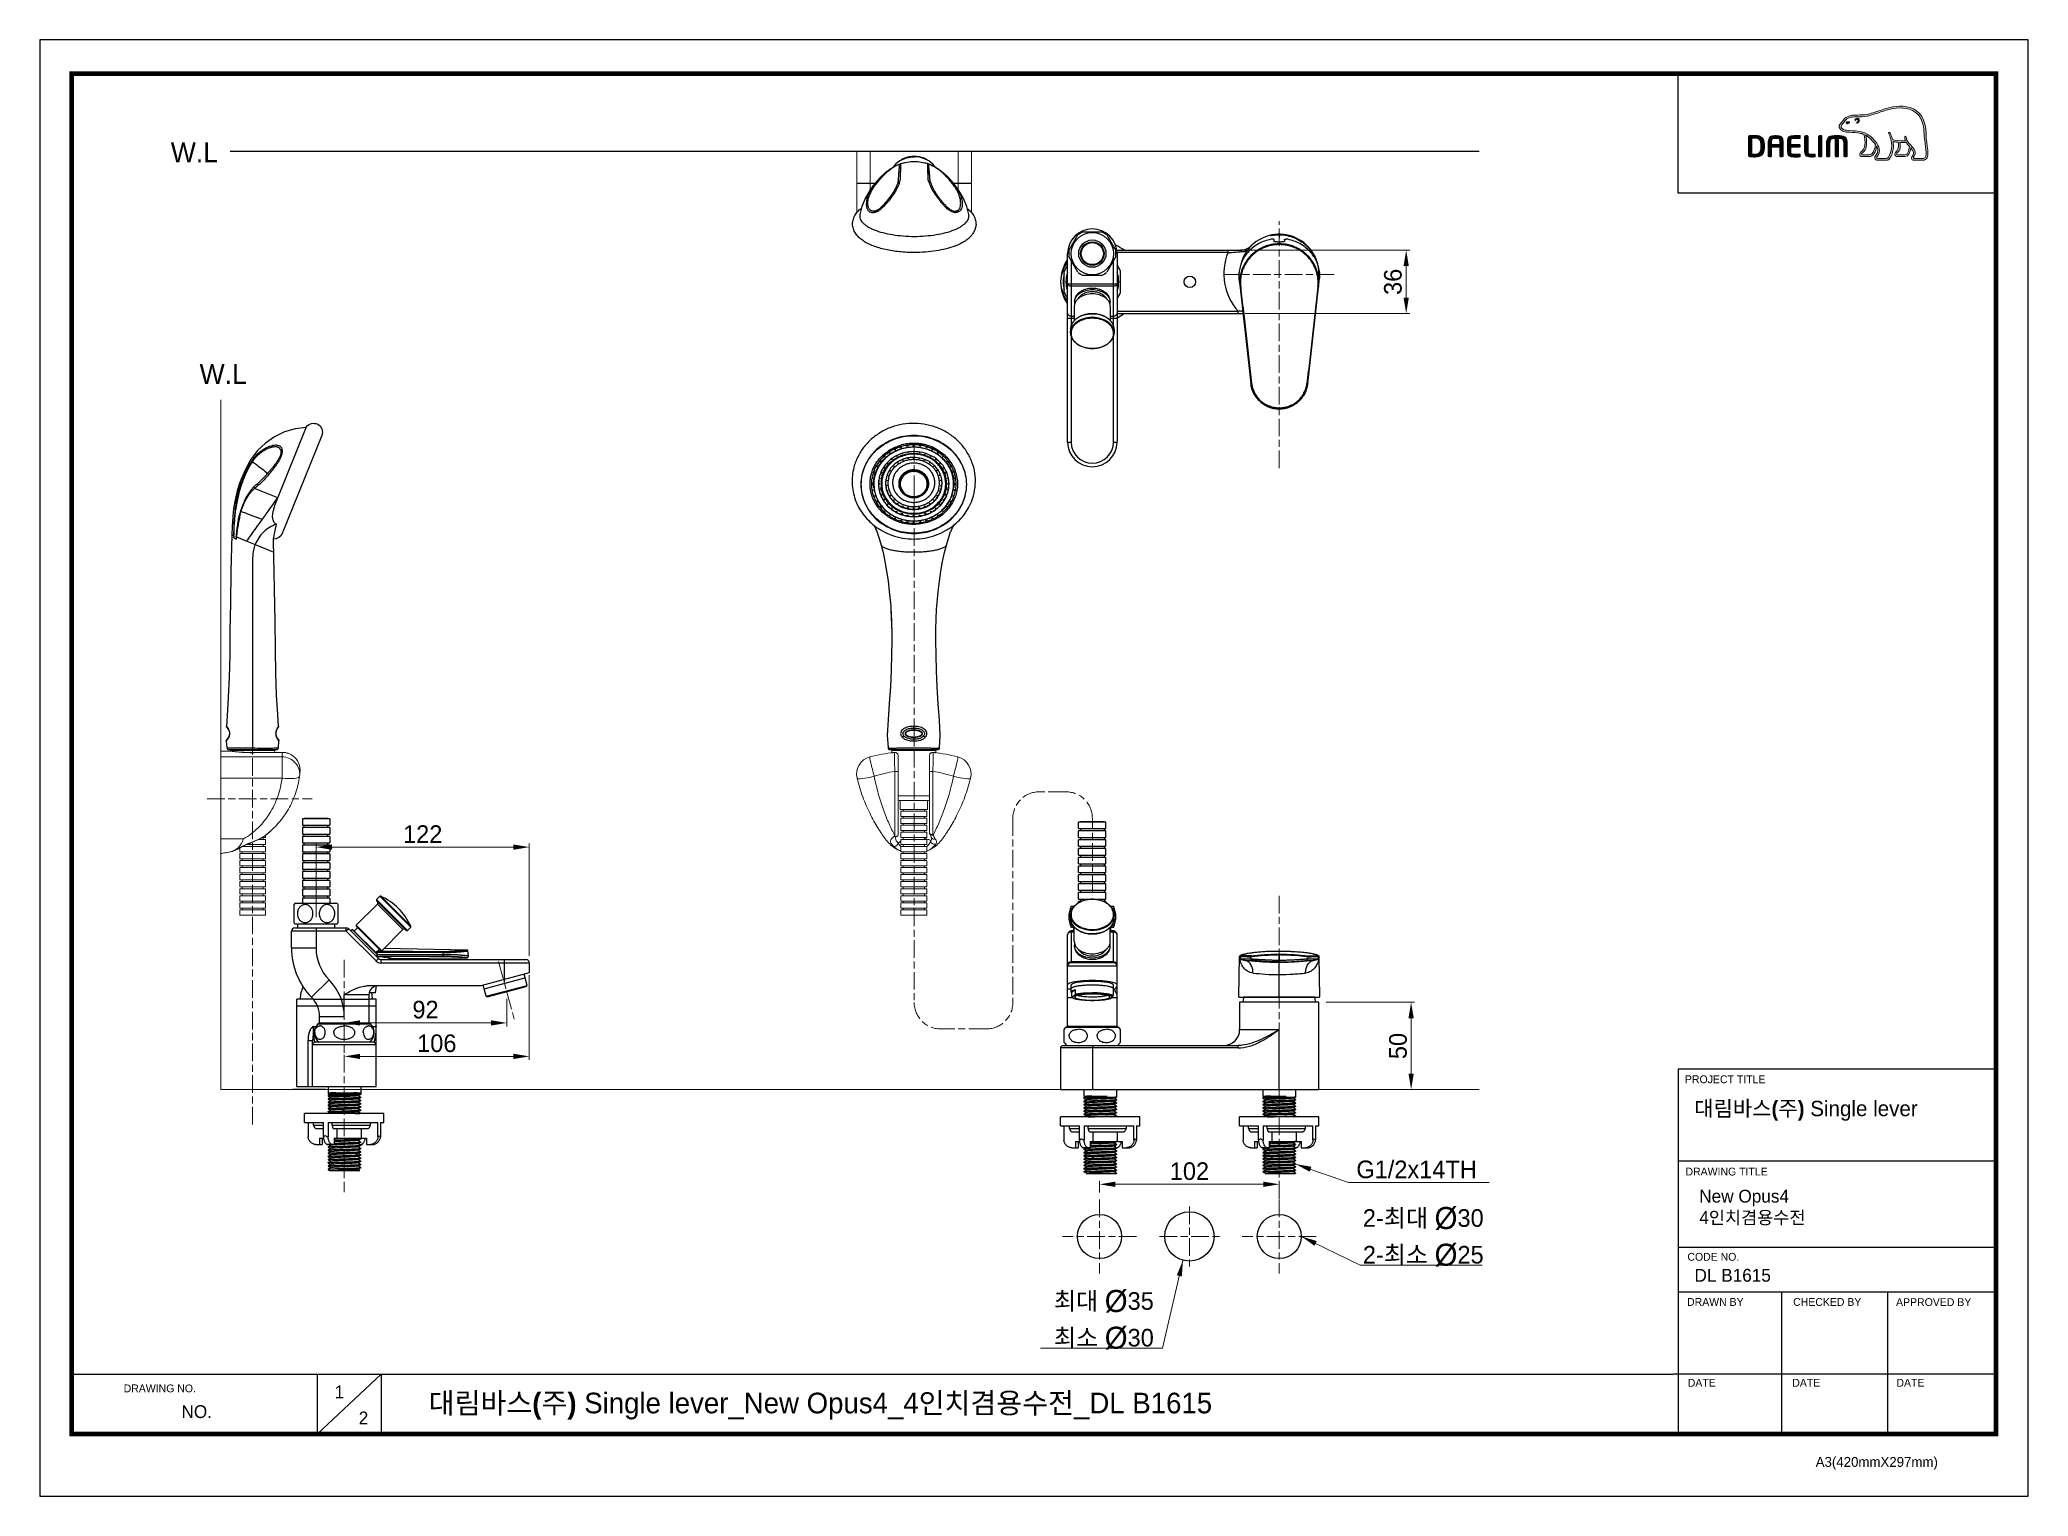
# Model space of a CAD drawing. Header units: millimetres. Extents: x 5308 to 9632, y 1173 to 3839.
# Drawn here: x 8504 to 9632, y 3012 to 3839 of the extents above; entities outside this region: 1.
import ezdxf

# ---------------------------------------------------------------- set-up
doc = ezdxf.new("R2010")
doc.units = ezdxf.units.MM
doc.header["$LTSCALE"] = 4
doc.header["$PDMODE"] = 3
doc.header["$PDSIZE"] = 0.3125
doc.linetypes.add('CENTER', pattern=[2.25, 1.25, -0.25, 0.5, -0.25])
doc.linetypes.add('CENTER2', pattern=[28.575, 19.05, -3.175, 3.175, -3.175])
doc.layers.get('0').update_dxf_attribs({"linetype": 'CONTINUOUS'})
doc.layers.get('Defpoints').update_dxf_attribs({"linetype": 'CONTINUOUS'})
doc.layers.add('1', color=1, linetype='CENTER')
doc.layers.add('DLB3013-CR2S_시공도$0$1', color=7, linetype='CONTINUOUS')
for name, color, linetype, lineweight in [('Cneter', 1, 'CENTER2', 13), ('DLB3013-CR2S_시공도$0$치수선', 7, 'CONTINUOUS', 20), ('레이어 1', 7, 'CONTINUOUS', 0)]:
    doc.layers.add(name, color=color, linetype=linetype, lineweight=lineweight)
doc.styles.add('DLB3013-CR2S_시공도$0$Daelim Dimension', font='')
doc.styles.get('DLB3013-CR2S_시공도$0$Daelim Dimension').set_extended_font_data('나눔고딕')
doc.dimstyles.new('DLB3013-CR2S_시공도$0$DEFAULT', dxfattribs={"dimscale": 2, "dimtxt": 2, "dimasz": 2, "dimexe": 0, "dimexo": 2, "dimgap": 1, "dimtad": 1, "dimdec": 1, "dimzin": 9, "dimdsep": 46, "dimtxsty": 'DLB3013-CR2S_시공도$0$Daelim Dimension', "dimcen": 0.5, "dimclrd": 252, "dimclre": 252, "dimclrt": 3, "dimadec": 1, "dimazin": 0, "dimtfac": 1, "dimtdec": 1, "dimtix": 1, "dimtmove": 0, "dimatfit": 3, "dimfxl": 1, "dimtolj": 1, "dimtzin": 1, "dimlwd": 9, "dimlwe": 9, "dimarcsym": 0})

msp = doc.modelspace()

# ---------------------------------------------------------------- texts
at = {"color": 5, "ltscale": 40, "style": 'DLB3013-CR2S_시공도$0$Daelim Dimension'}
for s, height, p in [('PROJECT TITLE', 4.453, (9437.7, 3246.8)), ('DRAWING TITLE', 4.453, (9438, 3194.4)), ('CODE NO.', 4.45, (9439.1, 3146)), ('DRAWN BY', 4.45, (9438.9, 3120.4)), ('CHECKED BY', 4.45, (9499.1, 3120.4)), ('APPROVED BY', 4.453, (9557.5, 3120.3)), ('DRAWING NO.', 4.453, (8551.7, 3071.3)), ('DATE', 4.45, (9439.3, 3074.5)), ('DATE', 4.45, (9498.6, 3074.5)), ('DATE', 4.45, (9557.7, 3074.5)), ('A3(420mmX297mm)', 5.62, (9511.9, 3029))]:
    msp.add_text(s, height=height, dxfattribs=at).set_placement(p)
at = {"attachment_point": 1, "style": 'DLB3013-CR2S_시공도$0$Daelim Dimension'}
for s, insert, char_height, width in [('{\\fPretendard Variable SemiBold|b0|i0|c129|p2;\\C7;대림바스(주)} Single lever', (9443, 3236.8), 8.729, 140.296), (' New Opus4\\P 4인치겸용수전 ', (9443.1, 3186.3), 7.29, 122.635), ('DL B1615', (9443.1, 3141.4), 7.29, 122.635), ('1', (8671.4, 3075.2), 7.29, 10.17), ('NO.', (8584.5, 3064), 7.29, 45.715), ('2', (8685.1, 3060.4), 7.29, 10.17)]:
    msp.add_mtext(s, dxfattribs=dict(at, insert=insert, char_height=char_height, width=width))
at = {"color": 7, "char_height": 10, "style": 'DLB3013-CR2S_시공도$0$Daelim Dimension'}
for s, insert, attachment_point in [('\\A1;G1/2x14TH', (9285.4, 3197.8), 5), ('\\A1;2-최대 {\\H1.25x;\\C256;Ø}30\\P2-최소 {\\H1.25x;\\C256;Ø}25', (9254.9, 3159.3), 4), ('\\A1;최대 {\\H1.25x;\\C256;Ø}35\\P최소 {\\H1.25x;\\C256;Ø}30', (9079.6, 3112.2), 4)]:
    msp.add_mtext(s, dxfattribs=dict(at, insert=insert, attachment_point=attachment_point))
at = {"color": 2, "insert": (8724.8, 3071.1), "char_height": 11.711, "width": 518.418, "attachment_point": 1, "style": 'DLB3013-CR2S_시공도$0$Daelim Dimension'}
msp.add_mtext('{\\fPretendard Variable SemiBold|b0|i0|c129|p2;대림바스(주)} Single lever_New Opus4_4인치겸용수전_DL B1615', dxfattribs=at)
at = {"layer": 'DLB3013-CR2S_시공도$0$치수선', "char_height": 11.25, "style": 'DLB3013-CR2S_시공도$0$Daelim Dimension'}
for insert, attachment_point in [((8605.2, 3780.8), 3), ((8594.8, 3655), 1)]:
    msp.add_mtext_dynamic_manual_height_columns('W.L', width=17.411, gutter_width=12.5, heights=[0], dxfattribs=dict(at, insert=insert, attachment_point=attachment_point))

# ---------------------------------------------------------------- blocks, each defined once
blk = doc.blocks.new('*D4')
at = {"color": 5, "lineweight": 9, "ltscale": 0.5, "transparency": 16777216}
for p, q in [((9105.5, 3184.7), (9105.5, 3191.4)), ((9114.5, 3189.4), (9198.5, 3189.4)), ((9207.5, 3184.7), (9207.5, 3191.4))]:
    blk.add_line(p, q, dxfattribs=at)
at = {"color": 5, "ltscale": 0.5, "transparency": 16777216}
for points in [[(9114.5, 3190.9), (9114.5, 3187.9), (9105.5, 3189.4)], [(9198.5, 3190.9), (9198.5, 3187.9), (9207.5, 3189.4)]]:
    blk.add_solid(points, dxfattribs=at)
at = {"layer": 'Defpoints', "color": 0, "ltscale": 0.5, "transparency": 16777216}
for p in [(9207.5, 3189.4), (9105.5, 3180.7), (9207.5, 3180.7)]:
    blk.add_point(p, dxfattribs=at)
at = {"color": 7, "ltscale": 0.5, "transparency": 16777216, "insert": (9156.5, 3196.8), "char_height": 10, "attachment_point": 5, "style": 'DLB3013-CR2S_시공도$0$Daelim Dimension'}
blk.add_mtext('\\A1;102', dxfattribs=at)
blk = doc.blocks.new('sf45d4vxc')
at = {"color": 7, "linetype": 'Continuous'}
for p, q in [((8725.3, 3600.4), (8723.8, 3599.4)), ((8725.5, 3600.6), (8724.9, 3600.2)), ((8726, 3601), (8725.5, 3600.6)), ((8726.5, 3601.4), (8726, 3601)), ((8729.9, 3604.5), (8728.4, 3602.6)), ((8729.1, 3603), (8728.5, 3602.6)), ((8729.3, 3603.1), (8729.1, 3603)), ((8729.1, 3603), (8729.1, 3603)), ((8729.2, 3603.1), (8729.5, 3603.2)), ((8730.3, 3603.6), (8729.5, 3603.2)), ((8732.5, 3604.5), (8732.2, 3604.4)), ((8732.5, 3604.5), (8732.2, 3604.4)), ((8732.5, 3604.5), (8732.5, 3604.5)), ((8733.4, 3607), (8733.3, 3607)), ((8733.9, 3607.4), (8733.8, 3607.3)), ((8740.4, 3608.6), (8740.4, 3608.8)), ((8740.4, 3608.6), (8740.4, 3608.6)), ((8746.8, 3607.3), (8746.9, 3607.3)), ((8748.6, 3606.3), (8746.9, 3607.3)), ((8747.3, 3607), (8746.9, 3607.2)), ((8747.4, 3606.9), (8747.3, 3607)), ((8748.2, 3604.5), (8748.2, 3604.5)), ((8748.2, 3604.5), (8748.2, 3604.5)), ((8748.4, 3604.4), (8748.4, 3604.4)), ((8751.1, 3603.3), (8750.5, 3603.6)), ((8751.3, 3603.2), (8751.1, 3603.3)), ((8751.4, 3603.1), (8751.3, 3603.2)), ((8751.4, 3603.1), (8751.4, 3603.2)), ((8751.5, 3603.1), (8751.4, 3603.1)), ((8751.4, 3603.1), (8751.4, 3603.1)), ((8751.6, 3603), (8751.5, 3603.1)), ((8751.5, 3603), (8751.5, 3603.1)), ((8751.5, 3603.1), (8751.5, 3603.1)), ((8751.6, 3603), (8751.5, 3603)), ((8751.6, 3603), (8751.6, 3603)), ((8752.2, 3602.7), (8751.6, 3603)), ((8752.3, 3602.6), (8751.6, 3603)), ((8751.6, 3603), (8751.6, 3603)), ((8751.6, 3603), (8751.6, 3603)), ((8752.3, 3602.6), (8752.2, 3602.7)), ((8752.2, 3602.6), (8752.2, 3602.7)), ((8754.7, 3601), (8754.2, 3601.4)), ((8754.7, 3600.9), (8754.6, 3601)), ((8755.2, 3600.6), (8754.7, 3601)), ((8755.2, 3600.6), (8754.8, 3600.9)), ((8755, 3600.6), (8755, 3600.7)), ((8755.1, 3600.6), (8755, 3600.6)), ((8755.4, 3600.4), (8755.2, 3600.6)), ((8755.8, 3600.2), (8755.2, 3600.6)), ((8755.8, 3600.1), (8755.4, 3600.4)), ((8756.4, 3599.7), (8755.8, 3600.2)), ((8756.4, 3599.7), (8755.8, 3600.1)), ((8756.9, 3599.4), (8756.4, 3599.7)), ((8756.7, 3599.3), (8756.4, 3599.7)), ((8718.1, 3593.6), (8715.1, 3589.4)), ((8715.1, 3589.4), (8715.1, 3589.4)), ((8756.7, 3599.3), (8756.7, 3599.3)), ((8757.1, 3599), (8756.7, 3599.3)), ((8759.5, 3597), (8756.9, 3599.4)), ((8757.3, 3598.8), (8757.1, 3599)), ((8762.6, 3593.6), (8759.5, 3597)), ((8765.6, 3589.4), (8762.6, 3593.6)), ((8765.6, 3589.4), (8765.6, 3589.4))]:
    blk.add_line(p, q, dxfattribs=at)
for points in [[(8724.9, 3600.2), (8724.3, 3599.7), (8723.8, 3599.4)], [(8728.5, 3602.6), (8728.4, 3602.6), (8728.2, 3602.5), (8727.8, 3602.3), (8727.4, 3602), (8727, 3601.7), (8726.5, 3601.4)], [(8733.8, 3607.3), (8732.2, 3606.3), (8729.9, 3604.5)], [(8735, 3605.3), (8735, 3605.3), (8735, 3605.3), (8735, 3605.2), (8734.9, 3605.2), (8734.2, 3605), (8733.1, 3604.7), (8731.7, 3604.2), (8730.2, 3603.6)], [(8733.3, 3607), (8733.2, 3606.9), (8733.2, 3606.9)], [(8734.1, 3607.3), (8733.9, 3607.2), (8733.8, 3607.2), (8733.4, 3607)], [(8740.4, 3608.8), (8738.9, 3608.8), (8737.3, 3608.5), (8735.9, 3608.2), (8734.7, 3607.7), (8733.9, 3607.4)], [(8746.8, 3607.3), (8745.9, 3607.8), (8744.7, 3608.2), (8743.3, 3608.5), (8741.7, 3608.8), (8740.4, 3608.8)], [(8741.9, 3608.5), (8741.9, 3608.5), (8741.5, 3608.6), (8741.1, 3608.6), (8740.8, 3608.6), (8740.4, 3608.6)], [(8746.6, 3607.3), (8746.4, 3607.4), (8746.2, 3607.5), (8746, 3607.6), (8745.7, 3607.6), (8745.5, 3607.7), (8745.3, 3607.8), (8745, 3607.9), (8744.7, 3608), (8744.4, 3608.1), (8744.2, 3608.1), (8743.9, 3608.2), (8743.6, 3608.3), (8743.3, 3608.3)], [(8745.7, 3605.2), (8745.7, 3605.3), (8745.7, 3605.3)], [(8750.5, 3603.6), (8749.2, 3604.2), (8747.8, 3604.7), (8746.8, 3605), (8746, 3605.2), (8745.7, 3605.2)], [(8746.9, 3607.2), (8746.8, 3607.2), (8746.6, 3607.3)], [(8747.5, 3606.9), (8747.5, 3606.9), (8747.5, 3606.9), (8747.4, 3606.9)], [(8752.3, 3602.6), (8750.9, 3604.4), (8748.6, 3606.3)], [(8754.2, 3601.4), (8753.7, 3601.7), (8753.3, 3602), (8752.9, 3602.3), (8752.5, 3602.5), (8752.3, 3602.6)], [(8754.8, 3600.9), (8753.4, 3601.8), (8752.3, 3602.6)], [(8715.1, 3589.4), (8712.6, 3585.2), (8710.6, 3580.4), (8709.4, 3575.8)], [(8723.8, 3599.4), (8721.2, 3597), (8718.1, 3593.6)], [(8771.3, 3575.8), (8770.1, 3580.4), (8768.1, 3585.3), (8765.6, 3589.4)]]:
    blk.add_lwpolyline(points, dxfattribs=at)
for centre, radius, start, end in [((8777.8, 3530.3), 87.6, 126.4018, 126.8636), ((8727.2, 3598.7), 2.55, 109.5845, 122.8802), ((8741.7, 3581.1), 25.3, 120.8999, 121.9842), ((8739.7, 3585.5), 20.5, 122.6649, 123.9963), ((8742.4, 3580), 26.6, 120.0864, 120.9108), ((8730.9, 3599.8), 3.75, 117.1067, 118.6727), ((8730.8, 3600), 3.44, 118.6724, 119.2552), ((8733.4, 3600.7), 3.01, 105.3881, 116.9477), ((8731.5, 3603.4), 1.13, 11.2993, 12.6007), ((8741.4, 3590.1), 18.7, 111.3061, 112.8581), ((8740.4, 3593.7), 14.9, 83.9914, 89.9738), ((8740.3, 3593), 15.7, 78.9526, 83.9925), ((8738.7, 3588.6), 20.3, 66.433, 68.1532), ((8749, 3603.4), 0.905, 166.0018, 167.6201), ((8741.5, 3584.3), 21.3, 71.0437, 71.5509), ((8747.2, 3601.1), 3.53, 70.735, 73.9415), ((8747.4, 3601.5), 3.07, 70.6712, 74.4), ((8739.9, 3579.7), 26.2, 70.5819, 71.0036), ((8749.8, 3603.5), 1.27, 177.8383, 179.0125), ((8742.1, 3586.2), 19.3, 64.4252, 70.5395), ((8740.6, 3582.4), 23.3, 62.3679, 62.6745), ((8741, 3583.4), 22.3, 62.2491, 62.4862), ((8748.9, 3598.7), 5.09, 60.0726, 60.3201), ((8749.9, 3600.2), 3.32, 60.9144, 62.9084), ((8749.8, 3600.3), 3.22, 60.5642, 61.4837), ((8739.2, 3581.8), 24.6, 59.9452, 60.0944), ((8750.1, 3600.5), 2.89, 61.5108, 63.1564), ((8750.2, 3600.5), 2.86, 60.3648, 61.5111), ((8741, 3584.8), 21.1, 57.8788, 59.7418), ((8740.9, 3584.7), 21.2, 57.6162, 57.8071), ((8712.3, 3544.5), 70.5, 52.8627, 53.1215), ((8729.8, 3567.6), 41.6, 52.6783, 52.8046), ((8744.6, 3586.9), 17.2, 52.1822, 52.5948), ((8754.7, 3599.9), 0.854, 53.3153, 56.4002), ((8744.3, 3586.6), 17.7, 51.8715, 52.1826), ((8744.1, 3586.2), 18.1, 51.5328, 51.8713), ((8754.9, 3599.7), 0.87, 53.1444, 56.4453), ((8754.8, 3599.8), 0.862, 53.2359, 56.4209), ((8743.6, 3585.7), 18.8, 50.9315, 51.5311), ((8743.3, 3582.2), 21.9, 52.0126, 56.0745), ((8742.3, 3584.1), 20.9, 49.444, 50.9086), ((8740.3, 3581.7), 24, 48.1335, 49.4286), ((8734.3, 3578.2), 21.9, 144.9155, 149.879), ((8738.2, 3579.4), 27.1, 47.238, 48.1302), ((8737.3, 3578.3), 28.5, 47.0549, 47.2413), ((8735.2, 3576.2), 31.5, 45.722, 47.03), ((8743.7, 3582.6), 21.3, 51.7238, 52.0028), ((8692.1, 3537.7), 89.3, 38.4438, 39.3765), ((8690.4, 3533.9), 93.3, 39.1551, 40.0808), ((8747.3, 3576.9), 22.2, 34.2837, 45.7976), ((8745.8, 3577.9), 22.6, 30.1823, 34.9201), ((8746, 3578), 22.4, 29.3701, 30.1848)]:
    blk.add_arc(centre, radius, start, end, dxfattribs=at)
for points, knots in [([(8725.3, 3600.4), (8725.2, 3600.3), (8724.7, 3600), (8724.3, 3599.6), (8723.9, 3599.3)], [0, 0, 0, 0, 0.242541, 1, 1, 1, 1]), ([(8724.1, 3599.2), (8724.5, 3599.5), (8725.2, 3600.2), (8726, 3600.8), (8726.4, 3601.1)], [0, 0, 0, 0, 0.532772, 1, 1, 1, 1]), ([(8725.8, 3600.8), (8726.1, 3601), (8726.9, 3601.6), (8727.7, 3602.2), (8728.3, 3602.5)], [0, 0, 0, 0, 0.30362, 1, 1, 1, 1]), ([(8728.3, 3602.5), (8728.1, 3602.4), (8727.5, 3601.9), (8726.9, 3601.4), (8726.4, 3601.1)], [0, 0, 0, 0, 0.210189, 1, 1, 1, 1]), ([(8729.3, 3603.1), (8729.3, 3603.1), (8729.1, 3603), (8728.8, 3602.8), (8728.7, 3602.7)], [0, 0, 0, 0, 0.19064, 1, 1, 1, 1]), ([(8729.3, 3603.1), (8729.3, 3603.1), (8729.4, 3603.1), (8729.4, 3603.2), (8729.4, 3603.2)], [0, 0, 0, 0, 0.194426, 1, 1, 1, 1]), ([(8729.4, 3603.2), (8729.4, 3603.2), (8729.4, 3603.2), (8729.5, 3603.2), (8729.5, 3603.2)], [0, 0, 0, 0, 0.303795, 1, 1, 1, 1]), ([(8732.2, 3604.4), (8732.1, 3604.3), (8731.4, 3604.1), (8730.8, 3603.8), (8730.3, 3603.6)], [0, 0, 0, 0, 0.250773, 1, 1, 1, 1]), ([(8731.1, 3594), (8731.3, 3594.6), (8731.5, 3595.7), (8731.5, 3597.3), (8731.6, 3598.7), (8731.7, 3599.6), (8731.7, 3600)], [0, 0, 0, 0, 0.303077, 0.559706, 0.791836, 1, 1, 1, 1]), ([(8731.7, 3600), (8731.8, 3600.4), (8731.8, 3601.1), (8731.9, 3601.9), (8731.9, 3602.5), (8732, 3602.9), (8732, 3603.2), (8732, 3603.4)], [0, 0, 0, 0, 0.34073, 0.623321, 0.741824, 0.844757, 1, 1, 1, 1]), ([(8732.2, 3604.4), (8732.2, 3604.4), (8732.2, 3604.3), (8732.2, 3604.2), (8732.2, 3604.1), (8732.1, 3604), (8732.1, 3603.8), (8732.1, 3603.6), (8732, 3603.5), (8732, 3603.4)], [0, 0, 0, 0, 0.106216, 0.189534, 0.305799, 0.446392, 0.599915, 0.778626, 1, 1, 1, 1]), ([(8732.2, 3594.3), (8732.3, 3594.9), (8732.5, 3596), (8732.5, 3597.6), (8732.5, 3599), (8732.6, 3599.9), (8732.6, 3600.3)], [0, 0, 0, 0, 0.306815, 0.563723, 0.794157, 1, 1, 1, 1]), ([(8748.2, 3604.5), (8746.9, 3604.9), (8744.3, 3605.5), (8740.4, 3605.8), (8736.4, 3605.5), (8733.8, 3604.9), (8732.5, 3604.5)], [0, 0, 0, 0, 0.249515, 0.499996, 0.750483, 1, 1, 1, 1]), ([(8732.5, 3604.5), (8732.5, 3604.5), (8732.6, 3604.4), (8732.6, 3604.4), (8732.6, 3604.3), (8732.6, 3604.1), (8732.6, 3603.9), (8732.6, 3603.8), (8732.6, 3603.6)], [0, 0, 0, 0, 0.101529, 0.180625, 0.283964, 0.422872, 0.59464, 1, 1, 1, 1]), ([(8732.6, 3603.6), (8732.6, 3603.4), (8732.6, 3603.2), (8732.6, 3602.7), (8732.6, 3602.2), (8732.6, 3601.4), (8732.6, 3600.7), (8732.6, 3600.3)], [0, 0, 0, 0, 0.156485, 0.259435, 0.377647, 0.660104, 1, 1, 1, 1]), ([(8733.3, 3607.1), (8733.3, 3607), (8733.2, 3607), (8733.1, 3606.9), (8733.1, 3606.9), (8733, 3606.9), (8733, 3606.8), (8733, 3606.8), (8733, 3606.8), (8733, 3606.8), (8733, 3606.8), (8733, 3606.8), (8733, 3606.8), (8733.1, 3606.9), (8733.2, 3606.9), (8733.2, 3606.9), (8733.4, 3607), (8733.5, 3607), (8733.5, 3607)], [0, 0, 0, 0, 0.186841, 0.262386, 0.324293, 0.371352, 0.402799, 0.418433, 0.4218, 0.426818, 0.435704, 0.448742, 0.487016, 0.540716, 0.608671, 0.689698, 0.782674, 1, 1, 1, 1]), ([(8733.8, 3607.3), (8733.7, 3607.3), (8733.6, 3607.2), (8733.4, 3607.1), (8733.3, 3607.1)], [0, 0, 0, 0, 0.273898, 1, 1, 1, 1]), ([(8733.5, 3607), (8733.6, 3607.1), (8733.8, 3607.2), (8734, 3607.3), (8734.2, 3607.3)], [0, 0, 0, 0, 0.227223, 1, 1, 1, 1]), ([(8734.1, 3607.4), (8734.1, 3607.4), (8734, 3607.4), (8733.9, 3607.4), (8733.9, 3607.4)], [0, 0, 0, 0, 0.26674, 1, 1, 1, 1]), ([(8734.6, 3607.5), (8735, 3607.7), (8736.2, 3608.1), (8738.1, 3608.5), (8739.6, 3608.6), (8740.4, 3608.6)], [0, 0, 0, 0, 0.232713, 0.609856, 1, 1, 1, 1]), ([(8746.2, 3607.5), (8746, 3607.5), (8745, 3607.9), (8744, 3608.2), (8743.3, 3608.3)], [0, 0, 0, 0, 0.234004, 1, 1, 1, 1]), ([(8746.8, 3607.3), (8746.8, 3607.4), (8746.7, 3607.4), (8746.7, 3607.4), (8746.6, 3607.4)], [0, 0, 0, 0, 0.237365, 1, 1, 1, 1]), ([(8747.4, 3607), (8747.3, 3607), (8747.1, 3607.1), (8746.9, 3607.2), (8746.8, 3607.2)], [0, 0, 0, 0, 0.219342, 1, 1, 1, 1]), ([(8746.9, 3607.3), (8747, 3607.3), (8747.1, 3607.2), (8747.3, 3607.1), (8747.4, 3607.1)], [0, 0, 0, 0, 0.271029, 1, 1, 1, 1]), ([(8747.4, 3607.1), (8747.4, 3607), (8747.5, 3607), (8747.6, 3606.9), (8747.7, 3606.9), (8747.7, 3606.8), (8747.7, 3606.8), (8747.7, 3606.8), (8747.7, 3606.8), (8747.7, 3606.8), (8747.7, 3606.8), (8747.6, 3606.8), (8747.6, 3606.9), (8747.5, 3606.9), (8747.4, 3606.9), (8747.4, 3607)], [0, 0, 0, 0, 0.209281, 0.370703, 0.43113, 0.476806, 0.506907, 0.521209, 0.53017, 0.553985, 0.59367, 0.648459, 0.717418, 0.799617, 1, 1, 1, 1]), ([(8748.1, 3603.8), (8748.1, 3603.9), (8748.1, 3604), (8748.1, 3604.2), (8748.1, 3604.4), (8748.1, 3604.5), (8748.2, 3604.5), (8748.2, 3604.5)], [0, 0, 0, 0, 0.401334, 0.699173, 0.805533, 0.886434, 1, 1, 1, 1]), ([(8748.1, 3603.8), (8748.2, 3603.8), (8748.3, 3603.7), (8748.4, 3603.7), (8748.5, 3603.7)], [0, 0, 0, 0, 0.258952, 1, 1, 1, 1]), ([(8748.1, 3603.1), (8748.1, 3603.2), (8748.1, 3603.3), (8748.1, 3603.5), (8748.1, 3603.6)], [0, 0, 0, 0, 0.287279, 1, 1, 1, 1]), ([(8748.1, 3603.6), (8748.2, 3603.6), (8748.3, 3603.6), (8748.4, 3603.5), (8748.5, 3603.5)], [0, 0, 0, 0, 0.259153, 1, 1, 1, 1]), ([(8748.1, 3603.6), (8748.2, 3603.6), (8748.3, 3603.6), (8748.4, 3603.6), (8748.5, 3603.5)], [0, 0, 0, 0, 0.259139, 1, 1, 1, 1]), ([(8748.1, 3603.6), (8748.2, 3603.6), (8748.3, 3603.6), (8748.4, 3603.6), (8748.5, 3603.5)], [0, 0, 0, 0, 0.259126, 1, 1, 1, 1]), ([(8748.1, 3600.3), (8748.1, 3600.8), (8748.1, 3601.8), (8748.1, 3602.7), (8748.1, 3603.1)], [0, 0, 0, 0, 0.581156, 1, 1, 1, 1]), ([(8748.1, 3603.1), (8748.1, 3603.1), (8748.3, 3603.1), (8748.5, 3603.1), (8748.6, 3603)], [0, 0, 0, 0, 0.259308, 1, 1, 1, 1]), ([(8748.1, 3600.3), (8748.2, 3600.3), (8748.4, 3600.3), (8748.7, 3600.2), (8748.9, 3600.1)], [0, 0, 0, 0, 0.258171, 1, 1, 1, 1]), ([(8748.1, 3599.7), (8748.1, 3599.7), (8748.1, 3599.9), (8748.1, 3600.1), (8748.1, 3600.3)], [0, 0, 0, 0, 0.257014, 1, 1, 1, 1]), ([(8748.2, 3598.5), (8748.2, 3598.6), (8748.2, 3599), (8748.1, 3599.4), (8748.1, 3599.7)], [0, 0, 0, 0, 0.258984, 1, 1, 1, 1]), ([(8748.1, 3599.7), (8748.2, 3599.7), (8748.5, 3599.6), (8748.8, 3599.5), (8749, 3599.4)], [0, 0, 0, 0, 0.257847, 1, 1, 1, 1]), ([(8748.5, 3603.7), (8748.5, 3603.8), (8748.5, 3604), (8748.4, 3604.2), (8748.4, 3604.3), (8748.4, 3604.4), (8748.4, 3604.4), (8748.4, 3604.4)], [0, 0, 0, 0, 0.416659, 0.726307, 0.835889, 0.915102, 1, 1, 1, 1]), ([(8748.4, 3604.4), (8748.4, 3604.4), (8748.4, 3604.4), (8748.4, 3604.4), (8748.4, 3604.4)], [0, 0, 0, 0, 0.588612, 1, 1, 1, 1]), ([(8748.4, 3604.4), (8748.6, 3604.4), (8749.6, 3604), (8750.6, 3603.5), (8751.3, 3603.2)], [0, 0, 0, 0, 0.250846, 1, 1, 1, 1]), ([(8748.4, 3604.4), (8748.6, 3604.4), (8749.6, 3604), (8750.6, 3603.5), (8751.3, 3603.2)], [0, 0, 0, 0, 0.250928, 1, 1, 1, 1]), ([(8748.6, 3603), (8748.6, 3603.1), (8748.5, 3603.2), (8748.5, 3603.4), (8748.5, 3603.5)], [0, 0, 0, 0, 0.288806, 1, 1, 1, 1]), ([(8748.9, 3600.1), (8748.9, 3600.4), (8748.8, 3601.4), (8748.7, 3602.3), (8748.6, 3603)], [0, 0, 0, 0, 0.310826, 1, 1, 1, 1]), ([(8749, 3599.4), (8749, 3599.5), (8748.9, 3599.7), (8748.9, 3599.9), (8748.9, 3600.1)], [0, 0, 0, 0, 0.257006, 1, 1, 1, 1]), ([(8754.6, 3601), (8754.3, 3601.2), (8753.6, 3601.7), (8752.8, 3602.3), (8752.3, 3602.6)], [0, 0, 0, 0, 0.301377, 1, 1, 1, 1]), ([(8754.6, 3601), (8754.6, 3601), (8754.7, 3600.9), (8754.8, 3600.9), (8754.8, 3600.9)], [0, 0, 0, 0, 0.260357, 1, 1, 1, 1]), ([(8713.5, 3584.7), (8713.6, 3585.1), (8714, 3586.7), (8714.8, 3588.1), (8715.4, 3589.2)], [0, 0, 0, 0, 0.237936, 1, 1, 1, 1]), ([(8717.2, 3591.1), (8716.9, 3590.6), (8716.3, 3589.7), (8715.5, 3588.2), (8714.9, 3586.8), (8714.5, 3585.8), (8714.4, 3585.3)], [0, 0, 0, 0, 0.271474, 0.52605, 0.76822, 1, 1, 1, 1]), ([(8715.1, 3589.4), (8715.3, 3589.7), (8716.1, 3590.9), (8717.1, 3592.1), (8717.9, 3592.8)], [0, 0, 0, 0, 0.248873, 1, 1, 1, 1]), ([(8716.4, 3590.8), (8716.5, 3591), (8717, 3591.7), (8717.5, 3592.4), (8717.9, 3592.8)], [0, 0, 0, 0, 0.252223, 1, 1, 1, 1]), ([(8716.4, 3590.8), (8716.4, 3590.9), (8716.7, 3591), (8717, 3591.1), (8717.2, 3591.1)], [0, 0, 0, 0, 0.2281, 1, 1, 1, 1]), ([(8717.2, 3591.1), (8717.4, 3591.3), (8717.7, 3591.7), (8718.2, 3592.4), (8718.5, 3592.9), (8718.7, 3593.1)], [0, 0, 0, 0, 0.253323, 0.631095, 1, 1, 1, 1]), ([(8723.9, 3599.3), (8723.5, 3598.9), (8722.5, 3598), (8720.5, 3595.9), (8719, 3594.1), (8717.9, 3592.8)], [0, 0, 0, 0, 0.207715, 0.444343, 1, 1, 1, 1]), ([(8718.7, 3593.1), (8718.7, 3593.1), (8718.4, 3593.1), (8718.1, 3593), (8717.9, 3592.8)], [0, 0, 0, 0, 0.26991, 1, 1, 1, 1]), ([(8718.7, 3593.1), (8719.2, 3593.7), (8720.1, 3594.9), (8721.5, 3596.5), (8722.8, 3597.9), (8723.7, 3598.8), (8724.1, 3599.2)], [0, 0, 0, 0, 0.287216, 0.549856, 0.788644, 1, 1, 1, 1]), ([(8729.7, 3590.7), (8729.4, 3590.1), (8728.7, 3588.8), (8727.4, 3586.9), (8726, 3584.9), (8725, 3583.6), (8724.4, 3583)], [0, 0, 0, 0, 0.223727, 0.467817, 0.728122, 1, 1, 1, 1]), ([(8730.7, 3590.9), (8730, 3589.5), (8728.7, 3587.4), (8726.7, 3584.7), (8725.6, 3583.3), (8725, 3582.6)], [0, 0, 0, 0, 0.467223, 0.727763, 1, 1, 1, 1]), ([(8731.1, 3594), (8730.9, 3593.5), (8730.5, 3592.4), (8730, 3591.3), (8729.7, 3590.7)], [0, 0, 0, 0, 0.467707, 1, 1, 1, 1]), ([(8730.7, 3590.9), (8730.6, 3590.9), (8730.3, 3590.9), (8729.9, 3590.8), (8729.7, 3590.7)], [0, 0, 0, 0, 0.265224, 1, 1, 1, 1]), ([(8730.7, 3590.9), (8731, 3591.5), (8731.5, 3592.6), (8732, 3593.8), (8732.2, 3594.3)], [0, 0, 0, 0, 0.53326, 1, 1, 1, 1]), ([(8731.1, 3594), (8731.2, 3594.1), (8731.5, 3594.2), (8731.9, 3594.3), (8732.2, 3594.3)], [0, 0, 0, 0, 0.242857, 1, 1, 1, 1]), ([(8748.2, 3596.6), (8748.2, 3597), (8748.2, 3597.6), (8748.2, 3598.2), (8748.2, 3598.5)], [0, 0, 0, 0, 0.516695, 1, 1, 1, 1]), ([(8748.2, 3598.5), (8748.2, 3598.5), (8748.6, 3598.5), (8748.9, 3598.4), (8749.1, 3598.3)], [0, 0, 0, 0, 0.257284, 1, 1, 1, 1]), ([(8748.6, 3594.3), (8748.4, 3594.7), (8748.3, 3595.5), (8748.2, 3596.3), (8748.2, 3596.6)], [0, 0, 0, 0, 0.533247, 1, 1, 1, 1]), ([(8748.6, 3594.3), (8748.7, 3593.8), (8749.1, 3592.7), (8749.6, 3591.6), (8749.9, 3591)], [0, 0, 0, 0, 0.467895, 1, 1, 1, 1]), ([(8749.6, 3594), (8749.5, 3594.1), (8749.2, 3594.2), (8748.8, 3594.3), (8748.6, 3594.3)], [0, 0, 0, 0, 0.24335, 1, 1, 1, 1]), ([(8749.1, 3598.3), (8749.1, 3598.4), (8749, 3598.8), (8749, 3599.2), (8749, 3599.4)], [0, 0, 0, 0, 0.258631, 1, 1, 1, 1]), ([(8749.6, 3594), (8749.5, 3594.4), (8749.3, 3595.2), (8749.2, 3596.3), (8749.1, 3597.3), (8749.1, 3598), (8749.1, 3598.3)], [0, 0, 0, 0, 0.289968, 0.546599, 0.780218, 1, 1, 1, 1]), ([(8749.6, 3594), (8749.8, 3593.5), (8750.2, 3592.5), (8750.7, 3591.4), (8750.9, 3590.9)], [0, 0, 0, 0, 0.468748, 1, 1, 1, 1]), ([(8750, 3593.8), (8749.9, 3593.8), (8749.8, 3593.9), (8749.7, 3594), (8749.6, 3594)], [0, 0, 0, 0, 0.505189, 1, 1, 1, 1]), ([(8750.9, 3590.9), (8750.9, 3590.9), (8750.5, 3591), (8750.2, 3591), (8749.9, 3591)], [0, 0, 0, 0, 0.234748, 1, 1, 1, 1]), ([(8749.9, 3591), (8750.4, 3590), (8751.7, 3587.9), (8753.1, 3585.9), (8753.9, 3584.9)], [0, 0, 0, 0, 0.470519, 1, 1, 1, 1]), ([(8754.6, 3585.1), (8754.2, 3585.6), (8753.5, 3586.6), (8752.3, 3588.5), (8751.4, 3589.9), (8750.9, 3590.9)], [0, 0, 0, 0, 0.270721, 0.52881, 1, 1, 1, 1]), ([(8756.3, 3599.6), (8756.4, 3599.6), (8756.5, 3599.5), (8756.6, 3599.4), (8756.7, 3599.3)], [0, 0, 0, 0, 0.263989, 1, 1, 1, 1]), ([(8761.1, 3594.4), (8760.5, 3595.2), (8759.2, 3596.7), (8757.9, 3598.1), (8757.2, 3598.7)], [0, 0, 0, 0, 0.537921, 1, 1, 1, 1]), ([(8757.3, 3598.8), (8758.1, 3598.1), (8759.6, 3596.6), (8761.1, 3594.9), (8761.8, 3594)], [0, 0, 0, 0, 0.458484, 1, 1, 1, 1]), ([(8761.1, 3594.4), (8761.2, 3594.4), (8761.4, 3594.3), (8761.7, 3594.1), (8761.8, 3594)], [0, 0, 0, 0, 0.264254, 1, 1, 1, 1]), ([(8763.5, 3591.3), (8763.3, 3591.6), (8762.8, 3592.3), (8762.3, 3592.9), (8762, 3593.3)], [0, 0, 0, 0, 0.504156, 1, 1, 1, 1]), ([(8762, 3593.3), (8762.1, 3593.2), (8762.4, 3593.1), (8762.6, 3593), (8762.8, 3592.8)], [0, 0, 0, 0, 0.263946, 1, 1, 1, 1]), ([(8764.3, 3590.8), (8764.1, 3591.1), (8763.6, 3591.8), (8763, 3592.5), (8762.8, 3592.8)], [0, 0, 0, 0, 0.50393, 1, 1, 1, 1]), ([(8766.3, 3585.3), (8766, 3586.3), (8765.3, 3588.4), (8764.2, 3590.3), (8763.5, 3591.3)], [0, 0, 0, 0, 0.476723, 1, 1, 1, 1]), ([(8763.5, 3591.3), (8763.6, 3591.2), (8763.9, 3591.1), (8764.2, 3591), (8764.3, 3590.8)], [0, 0, 0, 0, 0.261504, 1, 1, 1, 1]), ([(8765.5, 3588.9), (8765.7, 3588.6), (8766.4, 3587.3), (8766.9, 3585.8), (8767.2, 3584.7)], [0, 0, 0, 0, 0.264032, 1, 1, 1, 1]), ([(8740.4, 3554.2), (8737.5, 3554.2), (8732, 3554.5), (8725.4, 3555.5), (8720.5, 3556.8), (8717.1, 3557.9), (8714.1, 3559.2), (8711.5, 3560.7), (8709.2, 3562.5), (8707.3, 3564.5), (8705.9, 3567), (8705.2, 3569.8), (8705.5, 3572.6), (8706.5, 3575.2), (8708.1, 3577.5), (8709.5, 3578.7), (8710.3, 3579.3)], [0, 0, 0, 0, 0.161528, 0.314552, 0.385691, 0.452461, 0.514705, 0.57273, 0.62749, 0.680464, 0.733274, 0.786761, 0.840482, 0.89363, 0.946367, 1, 1, 1, 1]), ([(8713.5, 3584.7), (8713.4, 3584.3), (8713.2, 3583.3), (8713.1, 3581.9), (8713.1, 3580.6), (8713.4, 3579.3), (8713.9, 3578.4), (8714.5, 3577.8), (8715, 3577.4), (8715.6, 3577.1), (8716.3, 3577), (8717, 3577), (8717.5, 3577), (8717.8, 3577.1)], [0, 0, 0, 0, 0.134601, 0.264373, 0.389802, 0.509724, 0.623668, 0.679646, 0.736319, 0.795197, 0.85795, 0.925921, 1, 1, 1, 1]), ([(8714.4, 3585.3), (8714.3, 3585.3), (8714, 3585.2), (8713.7, 3584.9), (8713.5, 3584.7)], [0, 0, 0, 0, 0.262444, 1, 1, 1, 1]), ([(8718, 3577.8), (8717.8, 3577.8), (8717.3, 3577.7), (8716.6, 3577.8), (8716, 3577.9), (8715.3, 3578.3), (8714.8, 3578.9), (8714.4, 3579.6), (8714.2, 3580.3), (8714, 3581.4), (8714, 3582.7), (8714.1, 3584), (8714.3, 3584.9), (8714.4, 3585.3)], [0, 0, 0, 0, 0.073457, 0.139453, 0.200637, 0.25831, 0.369991, 0.427004, 0.485273, 0.607135, 0.734472, 0.865143, 1, 1, 1, 1]), ([(8717.8, 3577.1), (8718.5, 3577.2), (8719.8, 3577.7), (8721.7, 3579.1), (8723.4, 3580.8), (8724.5, 3582), (8725, 3582.6)], [0, 0, 0, 0, 0.218911, 0.470197, 0.734672, 1, 1, 1, 1]), ([(8717.8, 3577.1), (8717.8, 3577.1), (8717.9, 3577.4), (8717.9, 3577.7), (8718, 3577.8)], [0, 0, 0, 0, 0.259272, 1, 1, 1, 1]), ([(8718, 3577.8), (8718.2, 3577.9), (8718.5, 3578), (8718.9, 3578.1), (8719.3, 3578.3), (8719.9, 3578.6), (8720.6, 3579.1), (8721.7, 3580), (8722.7, 3581.1), (8723.7, 3582.1), (8724.2, 3582.7), (8724.4, 3583)], [0, 0, 0, 0, 0.051876, 0.106712, 0.163776, 0.223145, 0.346822, 0.475176, 0.737673, 0.869214, 1, 1, 1, 1]), ([(8725, 3582.6), (8724.9, 3582.7), (8724.7, 3582.8), (8724.5, 3582.9), (8724.4, 3583)], [0, 0, 0, 0, 0.562759, 1, 1, 1, 1]), ([(8754.6, 3585.1), (8754.5, 3585.1), (8754.2, 3585), (8754, 3584.9), (8753.9, 3584.9)], [0, 0, 0, 0, 0.44848, 1, 1, 1, 1]), ([(8753.9, 3584.9), (8754.3, 3584.3), (8755.1, 3583.3), (8756.5, 3581.7), (8757.9, 3580.1), (8759, 3579.2), (8759.5, 3578.8)], [0, 0, 0, 0, 0.246066, 0.497184, 0.750135, 1, 1, 1, 1]), ([(8754.6, 3585.1), (8755, 3584.6), (8755.8, 3583.6), (8756.8, 3582.4), (8757.7, 3581.4), (8758.3, 3580.7), (8759, 3580), (8759.5, 3579.6), (8759.8, 3579.4)], [0, 0, 0, 0, 0.245785, 0.496361, 0.622713, 0.749322, 0.875377, 1, 1, 1, 1]), ([(8759.8, 3579.4), (8759.8, 3579.4), (8759.7, 3579.1), (8759.6, 3578.9), (8759.5, 3578.8)], [0, 0, 0, 0, 0.212964, 1, 1, 1, 1]), ([(8759.5, 3578.8), (8759.9, 3578.5), (8760.6, 3578), (8761.7, 3577.4), (8762.8, 3577.1), (8763.5, 3577), (8763.8, 3577)], [0, 0, 0, 0, 0.283004, 0.547466, 0.786584, 1, 1, 1, 1]), ([(8759.8, 3579.4), (8760.1, 3579.2), (8760.7, 3578.7), (8761.9, 3578), (8762.9, 3577.7), (8763.5, 3577.8)], [0, 0, 0, 0, 0.282149, 0.548093, 1, 1, 1, 1]), ([(8763.5, 3577.8), (8763.7, 3577.8), (8764.1, 3577.8), (8764.7, 3577.9), (8765.2, 3578.2), (8765.6, 3578.5), (8765.9, 3578.9), (8766.2, 3579.4), (8766.4, 3579.9), (8766.6, 3580.7), (8766.7, 3581.6), (8766.7, 3583.3), (8766.5, 3584.5), (8766.3, 3585.3)], [0, 0, 0, 0, 0.06648, 0.128403, 0.186976, 0.243793, 0.300666, 0.35805, 0.416491, 0.476533, 0.601601, 0.731064, 1, 1, 1, 1]), ([(8763.5, 3577.8), (8763.5, 3577.7), (8763.7, 3577.4), (8763.8, 3577.2), (8763.8, 3577)], [0, 0, 0, 0, 0.24345, 1, 1, 1, 1]), ([(8767.2, 3584.7), (8767.3, 3584.3), (8767.5, 3583.4), (8767.6, 3582.1), (8767.6, 3580.9), (8767.4, 3579.7), (8766.9, 3578.6), (8766.2, 3577.7), (8765.1, 3577.1), (8764.3, 3577), (8763.8, 3577)], [0, 0, 0, 0, 0.136653, 0.269031, 0.397171, 0.520444, 0.637987, 0.751614, 0.868598, 1, 1, 1, 1]), ([(8767.2, 3584.7), (8767.2, 3584.8), (8766.9, 3585.1), (8766.6, 3585.2), (8766.3, 3585.3)], [0, 0, 0, 0, 0.238806, 1, 1, 1, 1]), ([(8770.4, 3579.3), (8771.2, 3578.7), (8772.6, 3577.4), (8774.3, 3575.1), (8775.1, 3572.8), (8775.4, 3570.9), (8775.4, 3570), (8775.3, 3569.5)], [0, 0, 0, 0, 0.251266, 0.498295, 0.747463, 0.873577, 1, 1, 1, 1]), ([(8709.4, 3575.8), (8709.4, 3575.4), (8709.3, 3574.6), (8709.6, 3573.4), (8710.2, 3572.2), (8711.2, 3571.1), (8712.4, 3570), (8713.9, 3568.9), (8715.7, 3567.9), (8718.5, 3566.7), (8722.7, 3565.4), (8728.1, 3564.3), (8734.1, 3563.6), (8738.3, 3563.4), (8740.4, 3563.4)], [0, 0, 0, 0, 0.03307, 0.066831, 0.103214, 0.143688, 0.189178, 0.240166, 0.296797, 0.35897, 0.498635, 0.655553, 0.824633, 1, 1, 1, 1]), ([(8740.4, 3563.4), (8742.5, 3563.4), (8746.6, 3563.6), (8752.6, 3564.3), (8758.1, 3565.4), (8762.2, 3566.7), (8765, 3567.9), (8766.8, 3568.9), (8768.3, 3570), (8769.6, 3571.1), (8770.5, 3572.2), (8771.1, 3573.4), (8771.4, 3574.6), (8771.3, 3575.4), (8771.3, 3575.8)], [0, 0, 0, 0, 0.175367, 0.344447, 0.501365, 0.64103, 0.703203, 0.759834, 0.810822, 0.856312, 0.896786, 0.933169, 0.96693, 1, 1, 1, 1]), ([(8775.3, 3569.5), (8775.2, 3568.8), (8774.9, 3567.4), (8774, 3565.5), (8772.8, 3563.8), (8771.4, 3562.4), (8769.7, 3561), (8767.1, 3559.4), (8763.3, 3557.7), (8758.3, 3556.2), (8752.6, 3555.1), (8746.6, 3554.4), (8742.5, 3554.2), (8740.4, 3554.2)], [0, 0, 0, 0, 0.051068, 0.101425, 0.151675, 0.202288, 0.254256, 0.308397, 0.425209, 0.554731, 0.695872, 0.845645, 1, 1, 1, 1])]:
    blk.add_open_spline(points, degree=3, knots=knots, dxfattribs=at)
for points in [[(8731.7, 3600), (8732, 3600.1), (8732.3, 3600.2), (8732.6, 3600.3)], [(8732.2, 3604.4), (8732.2, 3604.4), (8732.2, 3604.4), (8732.2, 3604.4)], [(8734.3, 3607.4), (8734.2, 3607.4), (8734.2, 3607.4), (8734.1, 3607.4)], [(8746.6, 3607.4), (8746.5, 3607.4), (8746.5, 3607.4), (8746.5, 3607.4)], [(8748.1, 3603.6), (8748.1, 3603.7), (8748.1, 3603.7), (8748.1, 3603.8)], [(8748.1, 3603.6), (8748.1, 3603.6), (8748.1, 3603.6), (8748.1, 3603.6)], [(8748.5, 3603.5), (8748.5, 3603.6), (8748.5, 3603.6), (8748.5, 3603.7)], [(8748.5, 3603.5), (8748.5, 3603.5), (8748.5, 3603.5), (8748.5, 3603.5)]]:
    blk.add_open_spline(points, degree=3, dxfattribs=at)
blk = doc.blocks.new("rodskjfkldsjf'")
at = {"color": 7, "linetype": 'Continuous'}
for p, q in [((8670.4, 2651.7), (8669.8, 2652.3)), ((8670.6, 2652.6), (8670.4, 2651.7)), ((8673.1, 2653.3), (8673.2, 2653.3)), ((8673.2, 2653.3), (8673.1, 2653.3)), ((8673.1, 2653.3), (8673.1, 2653.3)), ((8674, 2653.4), (8673.2, 2653.3)), ((8673.7, 2652.6), (8673.2, 2653.3)), ((8674, 2653.4), (8673.7, 2652.6)), ((8677.1, 2652.9), (8676.7, 2653.7)), ((8677.5, 2653.7), (8676.7, 2653.5)), ((8677.5, 2653.7), (8677.1, 2652.9)), ((8680.4, 2652.6), (8680.1, 2653.4)), ((8680.1, 2653.4), (8680.2, 2653.4)), ((8681, 2653.3), (8680.2, 2653.2)), ((8681, 2653.3), (8680.4, 2652.6)), ((8680.8, 2653.3), (8680.9, 2653.3)), ((8683.7, 2651.7), (8683.5, 2652.6)), ((8684.4, 2652.3), (8683.6, 2652.2)), ((8684.4, 2652.3), (8683.7, 2651.7)), ((8657.4, 2641), (8657.9, 2640.2)), ((8657.4, 2641), (8657.4, 2641)), ((8659.7, 2643.3), (8658.8, 2643.4)), ((8659.3, 2644.1), (8659.7, 2643.3)), ((8659.3, 2644.1), (8659.3, 2644.1)), ((8661.9, 2646.1), (8661, 2646.3)), ((8661.6, 2647), (8661.9, 2646.1)), ((8662.6, 2642.1), (8662.6, 2642.2)), ((8663.3, 2642), (8662.6, 2642.1)), ((8663.1, 2642.8), (8663.3, 2642)), ((8664.4, 2648.4), (8663.7, 2648.8)), ((8664.3, 2649.3), (8664.4, 2648.4)), ((8665.5, 2644.4), (8664.8, 2644.7)), ((8664.8, 2644.6), (8664.8, 2644.7)), ((8665.4, 2645.2), (8665.5, 2644.4)), ((8667.1, 2641), (8666.4, 2641.2)), ((8667.3, 2650.3), (8666.6, 2650.8)), ((8667, 2641.8), (8667.1, 2641)), ((8667.4, 2651.3), (8667.3, 2650.3)), ((8667.3, 2646.7), (8667.4, 2646.7)), ((8668.1, 2646.3), (8667.4, 2646.7)), ((8668.1, 2647.2), (8668.1, 2646.3)), ((8668.8, 2643.2), (8668.8, 2643.3)), ((8669.5, 2642.8), (8668.8, 2643.2)), ((8669.5, 2643.6), (8669.5, 2642.8)), ((8670.9, 2647.7), (8670.2, 2648.3)), ((8670.2, 2648.3), (8670.3, 2648.3)), ((8671, 2648.6), (8670.9, 2647.7)), ((8672.2, 2644.1), (8671.6, 2644.7)), ((8671.6, 2644.7), (8671.6, 2644.7)), ((8672.4, 2645), (8672.2, 2644.1)), ((8673.9, 2648.6), (8673.3, 2649.3)), ((8673.3, 2649.3), (8673.4, 2649.3)), ((8674.2, 2649.4), (8673.9, 2648.6)), ((8675.1, 2644.8), (8674.6, 2645.5)), ((8674.6, 2645.5), (8674.6, 2645.5)), ((8674.7, 2649.5), (8674.7, 2649.5)), ((8675.4, 2645.6), (8675.1, 2644.8)), ((8675.4, 2645.6), (8675.4, 2645.6)), ((8675.4, 2645.6), (8675.4, 2645.6)), ((8677, 2648.9), (8676.5, 2649.7)), ((8676.5, 2649.7), (8676.5, 2649.7)), ((8677.4, 2649.7), (8676.6, 2649.5)), ((8677.4, 2649.7), (8677, 2648.9)), ((8677.4, 2649.7), (8677.4, 2649.7)), ((8678, 2644.8), (8677.7, 2645.6)), ((8677.7, 2645.6), (8677.7, 2645.6)), ((8678.5, 2645.5), (8677.7, 2645.4)), ((8678.5, 2645.5), (8678, 2644.8)), ((8680.1, 2648.6), (8679.8, 2649.4)), ((8680.6, 2649.3), (8679.9, 2649.2)), ((8680.6, 2649.3), (8680.1, 2648.6)), ((8680.6, 2649.3), (8680.6, 2649.3)), ((8680.9, 2644.1), (8680.7, 2645)), ((8681.5, 2644.7), (8680.8, 2644.7)), ((8681.5, 2644.7), (8680.9, 2644.1)), ((8683.1, 2647.7), (8682.9, 2648.6)), ((8683.7, 2648.3), (8683, 2648.2)), ((8683.7, 2648.3), (8683.1, 2647.7)), ((8683.6, 2642.8), (8683.6, 2643.7)), ((8684.3, 2643.3), (8683.6, 2642.8)), ((8684.3, 2643.3), (8683.6, 2643.2)), ((8684.9, 2646.2), (8684.9, 2646.2)), ((8685.9, 2646.3), (8685.9, 2647.2)), ((8686.6, 2646.7), (8685.9, 2646.3)), ((8686.6, 2646.7), (8685.9, 2646.7)), ((8686, 2641), (8686.2, 2641.9)), ((8686.8, 2641.2), (8686, 2641)), ((8686.8, 2641.2), (8686, 2641.2)), ((8686.8, 2650.3), (8686.8, 2651.3)), ((8687.6, 2650.8), (8686.8, 2650.3)), ((8687.6, 2650.8), (8686.8, 2650.7)), ((8688.4, 2644.4), (8688.6, 2645.3)), ((8689.2, 2644.7), (8688.4, 2644.4)), ((8689.2, 2644.7), (8688.4, 2644.6)), ((8689.7, 2648.4), (8689.8, 2649.3)), ((8690.5, 2648.8), (8689.7, 2648.4)), ((8690.5, 2648.8), (8689.7, 2648.7)), ((8690.6, 2642), (8690.9, 2642.9)), ((8691.4, 2642.2), (8690.6, 2642)), ((8691.4, 2642.2), (8690.6, 2642.1)), ((8692.3, 2646.1), (8692.5, 2647)), ((8693.1, 2646.3), (8692.3, 2646.1)), ((8693.1, 2646.3), (8692.3, 2646.2)), ((8694.5, 2643.3), (8694.8, 2644.1)), ((8695.3, 2643.4), (8694.5, 2643.3)), ((8695.3, 2643.4), (8694.5, 2643.3)), ((8696.2, 2640.2), (8696.7, 2641)), ((8711.7, 2648.2), (8711.7, 2648.2)), ((8761.6, 2642.2), (8761.5, 2642.2)), ((8827.8, 2616), (8827.8, 2643.3)), ((8654, 2629.6), (8654, 2629.7)), ((8654, 2629.7), (8654, 2629.7)), ((8654.7, 2629.6), (8654.8, 2629.7)), ((8654.8, 2629.7), (8654.7, 2629.7)), ((8654.8, 2630.1), (8655.6, 2629.7)), ((8654.8, 2630.1), (8654.8, 2630.1)), ((8655.6, 2629.7), (8654.8, 2629.2)), ((8654.8, 2629.7), (8655.6, 2629.7)), ((8654.8, 2629.2), (8654.8, 2629.2)), ((8655.1, 2633.3), (8655, 2633.3)), ((8655.8, 2633.3), (8655, 2633)), ((8655, 2633.3), (8655.1, 2633.3)), ((8655, 2633), (8655, 2633)), ((8655.2, 2633.9), (8655.1, 2633.9)), ((8655.1, 2633.3), (8655.8, 2633.3)), ((8655.2, 2633.9), (8655.8, 2633.3)), ((8655.8, 2636.8), (8655.8, 2636.8)), ((8655.8, 2636.8), (8656.6, 2636.8)), ((8656.6, 2636.8), (8655.8, 2636.6)), ((8655.8, 2636.8), (8655.8, 2636.8)), ((8655.8, 2636.6), (8655.8, 2636.6)), ((8656, 2637.5), (8656.6, 2636.8)), ((8656, 2637.5), (8656, 2637.5)), ((8657.1, 2640.1), (8657.1, 2640.2)), ((8657.9, 2640.2), (8657.1, 2640.1)), ((8658.5, 2630), (8659.2, 2629.7)), ((8659.2, 2629.7), (8658.5, 2629.3)), ((8658.5, 2629.7), (8659.2, 2629.7)), ((8659.4, 2633), (8658.7, 2632.7)), ((8658.8, 2633), (8659.4, 2633)), ((8658.9, 2633.5), (8659.4, 2633)), ((8660.2, 2636.2), (8659.5, 2636.1)), ((8659.6, 2636.2), (8660.2, 2636.2)), ((8659.8, 2636.8), (8660.2, 2636.2)), ((8661.5, 2639.3), (8660.8, 2639.3)), ((8661.2, 2639.9), (8661.5, 2639.3)), ((8661.8, 2629.7), (8662.5, 2629.7)), ((8661.9, 2630), (8662.5, 2629.7)), ((8662.5, 2629.7), (8661.9, 2629.3)), ((8662.8, 2632.8), (8662.1, 2632.6)), ((8662.2, 2632.8), (8662.8, 2632.8)), ((8662.3, 2633.3), (8662.8, 2632.8)), ((8663.7, 2635.8), (8663, 2635.8)), ((8663, 2635.8), (8663.7, 2635.8)), ((8663.3, 2636.5), (8663.7, 2635.8)), ((8665.2, 2638.6), (8664.4, 2638.7)), ((8664.9, 2639.3), (8665.2, 2638.6)), ((8670, 2629.7), (8670, 2629.7)), ((8670, 2629.7), (8670, 2629.7)), ((8676.9, 2637.8), (8676.7, 2637.8)), ((8688, 2638.6), (8688.3, 2639.4)), ((8688.8, 2638.7), (8688, 2638.6)), ((8688.8, 2638.7), (8688, 2638.6)), ((8689.4, 2635.8), (8689.9, 2636.6)), ((8690.3, 2635.7), (8689.4, 2635.8)), ((8690.3, 2632.8), (8691, 2633.4)), ((8691.1, 2632.5), (8690.3, 2632.8)), ((8690.6, 2629.7), (8691.4, 2630.1)), ((8691.4, 2629.2), (8690.6, 2629.7)), ((8692.4, 2639.3), (8692.8, 2640.1)), ((8693.2, 2639.3), (8692.4, 2639.3)), ((8693.7, 2636.2), (8694.2, 2636.9)), ((8694.5, 2636.1), (8693.7, 2636.2)), ((8694.5, 2633), (8695.1, 2633.6)), ((8695.3, 2632.7), (8694.5, 2633)), ((8694.8, 2629.7), (8695.5, 2630.1)), ((8695.5, 2629.2), (8694.8, 2629.7)), ((8697.1, 2640.1), (8696.2, 2640.2)), ((8697.5, 2636.8), (8698.1, 2637.5)), ((8698.4, 2636.6), (8697.5, 2636.8)), ((8698.3, 2633.3), (8699, 2633.9)), ((8699.1, 2633), (8698.3, 2633.3)), ((8698.6, 2629.7), (8699.3, 2630.1)), ((8699.3, 2629.2), (8698.6, 2629.7)), ((8815.6, 2629.7), (8814.6, 2629.7)), ((8820.8, 2629.7), (8822.9, 2629.7)), ((8655, 2626.4), (8655.8, 2626)), ((8655, 2626.4), (8655, 2626.4)), ((8655, 2626), (8655.1, 2626.1)), ((8655.1, 2626.1), (8655, 2626.1)), ((8655.1, 2626.1), (8655.8, 2626)), ((8655.1, 2625.5), (8655.2, 2625.5)), ((8655.8, 2626), (8655.2, 2625.5)), ((8655.8, 2622.7), (8656.6, 2622.5)), ((8655.8, 2622.7), (8655.8, 2622.7)), ((8655.8, 2622.5), (8655.8, 2622.6)), ((8655.8, 2622.5), (8655.8, 2622.5)), ((8655.8, 2622.5), (8656.6, 2622.5)), ((8656.6, 2622.5), (8656, 2621.8)), ((8656, 2621.8), (8656, 2621.8)), ((8657.1, 2619.1), (8657.1, 2619.2)), ((8657.1, 2619.2), (8657.9, 2619.1)), ((8657.9, 2619.1), (8657.4, 2618.4)), ((8657.4, 2618.4), (8657.4, 2618.4)), ((8658.7, 2626.6), (8659.4, 2626.3)), ((8658.8, 2626.3), (8659.4, 2626.3)), ((8659.4, 2626.3), (8658.9, 2625.8)), ((8659.5, 2623.2), (8660.2, 2623.1)), ((8659.6, 2623.1), (8660.2, 2623.1)), ((8660.2, 2623.1), (8659.8, 2622.5)), ((8660.8, 2620.1), (8661.5, 2620.1)), ((8661.5, 2620.1), (8661.2, 2619.4)), ((8662.1, 2626.7), (8662.8, 2626.5)), ((8662.2, 2626.5), (8662.8, 2626.5)), ((8662.8, 2626.5), (8662.3, 2626)), ((8663, 2623.6), (8663.7, 2623.5)), ((8663, 2623.5), (8663.7, 2623.5)), ((8663.7, 2623.5), (8663.3, 2622.9)), ((8664.4, 2620.6), (8665.2, 2620.7)), ((8665.2, 2620.7), (8664.9, 2620)), ((8666.4, 2618.1), (8667.1, 2618.4)), ((8667.1, 2618.4), (8667, 2617.6)), ((8676.9, 2621.6), (8676.7, 2621.6)), ((8686.2, 2617.5), (8686, 2618.4)), ((8686, 2618.4), (8686.8, 2618.1)), ((8686, 2618.1), (8686.8, 2618.1)), ((8688.3, 2619.9), (8688, 2620.7)), ((8688, 2620.7), (8688.8, 2620.6)), ((8688, 2620.7), (8688.8, 2620.6)), ((8689.4, 2623.5), (8690.3, 2623.6)), ((8689.9, 2622.7), (8689.4, 2623.5)), ((8690.3, 2626.5), (8691.1, 2626.8)), ((8691, 2625.9), (8690.3, 2626.5)), ((8692.8, 2619.3), (8692.4, 2620.1)), ((8692.4, 2620.1), (8693.2, 2620.1)), ((8693.7, 2623.1), (8694.5, 2623.3)), ((8694.2, 2622.4), (8693.7, 2623.1)), ((8694.5, 2626.3), (8695.3, 2626.6)), ((8695.1, 2625.7), (8694.5, 2626.3)), ((8696.2, 2619.1), (8697.1, 2619.2)), ((8696.7, 2618.4), (8696.2, 2619.1)), ((8697.5, 2622.5), (8698.4, 2622.7)), ((8698.1, 2621.8), (8697.5, 2622.5)), ((8698.3, 2626), (8699.1, 2626.4)), ((8699, 2625.5), (8698.3, 2626)), ((8658.8, 2615.9), (8659.7, 2616)), ((8659.7, 2616), (8659.3, 2615.2)), ((8659.3, 2615.2), (8659.3, 2615.2)), ((8661, 2613), (8661.9, 2613.3)), ((8661.9, 2613.3), (8661.6, 2612.4)), ((8662.6, 2617.2), (8663.3, 2617.3)), ((8662.6, 2617.2), (8662.6, 2617.2)), ((8663.3, 2617.3), (8663.1, 2616.5)), ((8663.7, 2610.5), (8664.4, 2610.9)), ((8664.4, 2610.9), (8664.3, 2610)), ((8664.8, 2614.7), (8665.5, 2615)), ((8664.8, 2614.7), (8664.8, 2614.7)), ((8665.5, 2615), (8665.4, 2614.2)), ((8666.6, 2608.5), (8667.3, 2609)), ((8667.4, 2612.6), (8667.3, 2612.6)), ((8667.3, 2609), (8667.4, 2608.1)), ((8667.4, 2612.6), (8668.1, 2613)), ((8668.1, 2613), (8668.1, 2612.1)), ((8668.8, 2616.1), (8669.5, 2616.5)), ((8668.8, 2616.1), (8668.8, 2616.1)), ((8669.5, 2616.5), (8669.5, 2615.7)), ((8669.8, 2607), (8670.4, 2607.6)), ((8670.2, 2611), (8670.9, 2611.6)), ((8670.3, 2611), (8670.2, 2611.1)), ((8670.4, 2607.6), (8670.6, 2606.7)), ((8670.9, 2611.6), (8671, 2610.7)), ((8671.6, 2614.6), (8672.2, 2615.2)), ((8671.6, 2614.6), (8671.6, 2614.6)), ((8672.2, 2615.2), (8672.4, 2614.4)), ((8673.2, 2606), (8673.7, 2606.7)), ((8673.3, 2610.1), (8673.9, 2610.8)), ((8673.4, 2610.1), (8673.3, 2610.1)), ((8673.7, 2606.7), (8674, 2605.9)), ((8673.9, 2610.8), (8674.2, 2609.9)), ((8674.6, 2613.8), (8675.1, 2614.5)), ((8674.6, 2613.8), (8674.6, 2613.8)), ((8674.7, 2609.8), (8674.7, 2609.8)), ((8675.1, 2614.5), (8675.4, 2613.7)), ((8675.4, 2613.7), (8675.4, 2613.7)), ((8675.4, 2613.7), (8675.4, 2613.7)), ((8676.5, 2609.7), (8677, 2610.5)), ((8676.5, 2609.7), (8676.5, 2609.7)), ((8676.6, 2609.8), (8677.4, 2609.7)), ((8677, 2610.5), (8677.4, 2609.7)), ((8677.4, 2609.6), (8677.4, 2609.6)), ((8677.7, 2613.7), (8678, 2614.5)), ((8677.7, 2613.9), (8678.5, 2613.8)), ((8677.7, 2613.7), (8677.7, 2613.7)), ((8678, 2614.5), (8678.5, 2613.8)), ((8679.8, 2609.9), (8680.1, 2610.8)), ((8679.9, 2610.2), (8680.6, 2610.1)), ((8680.1, 2610.8), (8680.6, 2610.1)), ((8680.1, 2605.9), (8680.4, 2606.7)), ((8680.4, 2606.7), (8681, 2606)), ((8680.6, 2610), (8680.6, 2610)), ((8680.7, 2614.3), (8680.9, 2615.2)), ((8680.8, 2614.7), (8681.5, 2614.6)), ((8680.9, 2615.2), (8681.5, 2614.6)), ((8682.9, 2610.7), (8683.1, 2611.6)), ((8683, 2611.1), (8683.7, 2611)), ((8683.1, 2611.6), (8683.7, 2611)), ((8683.5, 2606.7), (8683.7, 2607.6)), ((8683.6, 2615.6), (8683.6, 2616.5)), ((8683.6, 2616.5), (8684.3, 2616)), ((8683.6, 2616.1), (8684.3, 2616)), ((8683.6, 2607.1), (8684.4, 2607)), ((8683.7, 2607.6), (8684.4, 2607)), ((8684.9, 2613.1), (8684.9, 2613.1)), ((8685.9, 2612.1), (8685.9, 2613)), ((8685.9, 2613), (8686.6, 2612.6)), ((8685.9, 2612.7), (8686.6, 2612.6)), ((8686.8, 2608.1), (8686.8, 2609)), ((8686.8, 2609), (8687.6, 2608.5)), ((8686.8, 2608.6), (8687.6, 2608.5)), ((8688.6, 2614), (8688.4, 2615)), ((8688.4, 2615), (8689.2, 2614.6)), ((8688.4, 2614.7), (8689.2, 2614.6)), ((8689.8, 2610), (8689.7, 2610.9)), ((8689.7, 2610.9), (8690.5, 2610.5)), ((8689.7, 2610.6), (8690.5, 2610.5)), ((8690.9, 2616.5), (8690.6, 2617.3)), ((8690.6, 2617.3), (8691.4, 2617.2)), ((8690.6, 2617.2), (8691.4, 2617.2)), ((8692.5, 2612.4), (8692.3, 2613.3)), ((8692.3, 2613.3), (8693.1, 2613)), ((8692.3, 2613.1), (8693.1, 2613)), ((8694.8, 2615.2), (8694.5, 2616)), ((8694.5, 2616), (8695.3, 2615.9)), ((8694.5, 2616), (8695.3, 2615.9)), ((8711.7, 2611.2), (8711.7, 2611.2)), ((8744.5, 2616.4), (8746.4, 2616.6)), ((8761.6, 2617.2), (8761.7, 2617.2)), ((8673.2, 2606), (8673.1, 2606)), ((8673.1, 2606), (8673.1, 2606)), ((8673.1, 2606), (8673.2, 2606)), ((8673.2, 2606), (8674, 2605.9)), ((8676.7, 2605.7), (8677.1, 2606.5)), ((8676.7, 2605.8), (8677.5, 2605.7)), ((8677.1, 2606.5), (8677.5, 2605.7)), ((8680.2, 2605.9), (8680.1, 2605.9)), ((8680.2, 2606.2), (8681, 2606)), ((8680.9, 2606.1), (8680.8, 2606))]:
    blk.add_line(p, q, dxfattribs=at)
for points in [[(8711.7, 2648.2), (8708.5, 2649.1), (8705.3, 2650.1), (8704, 2650.6)], [(8746.3, 2642.8), (8744.6, 2642.9), (8738.2, 2643.5), (8732.2, 2644.2), (8726.5, 2645.1), (8721.1, 2646), (8716, 2647.1), (8711.7, 2648.2)], [(8826.9, 2644.3), (8819.7, 2644.7), (8811.1, 2644.2), (8801.8, 2643.5), (8792.3, 2642.9), (8783, 2642.5), (8774.2, 2642.3), (8766, 2642.2), (8761.6, 2642.2)], [(8827.8, 2643.3), (8827.7, 2643.6), (8827.5, 2644), (8827.2, 2644.2), (8826.9, 2644.3)], [(8704, 2608.7), (8705.2, 2609.1), (8708.5, 2610.2), (8711.7, 2611.2)], [(8711.7, 2611.2), (8716, 2612.3), (8721.1, 2613.3), (8726.5, 2614.2), (8732.1, 2615.1), (8738.1, 2615.8), (8744.5, 2616.4)], [(8746.2, 2616.6), (8748.7, 2616.7), (8757, 2617.1), (8761.6, 2617.2)], [(8761.7, 2617.2), (8765.9, 2617.2), (8774, 2617), (8782.8, 2616.8), (8792.1, 2616.4), (8801.6, 2615.8), (8810.9, 2615.1), (8819.7, 2614.6), (8826.9, 2615.1)], [(8826.9, 2615.1), (8827.2, 2615.2), (8827.5, 2615.4), (8827.7, 2615.7), (8827.8, 2616)]]:
    blk.add_lwpolyline(points, dxfattribs=at)
for centre, radius, start, end in [((8677.2, 2632.2), 21.5, 110.2217, 119.6749), ((8677.3, 2632.3), 21.4, 112.4931, 117.6547), ((8677.2, 2632.4), 21.2, 111.0206, 112.4904), ((8677.2, 2632.5), 21.2, 110.4759, 111.0202), ((8677, 2632.6), 21, 103.3578, 110.1879), ((8677.1, 2632.8), 20.9, 101.0995, 108.1583), ((8677.1, 2632.8), 19.5, 84.0098, 104.2968), ((8677, 2632.9), 20.7, 98.2102, 100.5657), ((8677.1, 2633), 20.7, 91.1865, 98.5171), ((8677, 2633.1), 20.6, 89.1676, 90.8621), ((8677, 2633), 20.6, 88.5163, 89.1676), ((8677.1, 2633), 20.7, 81.4829, 88.8135), ((8677, 2632.5), 19.9, 63.5087, 83.7244), ((8677.1, 2632.5), 19.8, 63.6955, 83.9448), ((8677, 2632.9), 20.7, 79.2324, 81.0511), ((8677, 2632.7), 20.9, 71.849, 79.1171), ((8676.9, 2632.6), 21.1, 71.3804, 71.5623), ((8676.9, 2632.6), 21.1, 69.6907, 71.38), ((8676.9, 2632.3), 21.4, 62.3488, 69.5064), ((8680.1, 2629.8), 26.1, 154.7067, 164.9322), ((8679.5, 2630.1), 25.4, 149.0465, 154.6806), ((8679.3, 2630.1), 24.5, 146.9681, 155.6518), ((8679.3, 2630.1), 24.4, 148.4965, 153.6762), ((8679.1, 2630.3), 24.2, 147.102, 148.4932), ((8678.7, 2630.5), 23.7, 138.089, 146.9517), ((8678.7, 2630.6), 23.6, 139.607, 144.9783), ((8678.5, 2630.7), 23.4, 138.2564, 139.603), ((8679, 2630), 20.4, 148.3279, 153.051), ((8678.1, 2631), 22.9, 129.0025, 138.0661), ((8678.2, 2631), 23, 134.7101, 136.0693), ((8678.7, 2630.2), 20.1, 144.8424, 148.318), ((8678, 2631.2), 22.8, 130.3504, 134.7188), ((8678.6, 2630.3), 19.9, 143.5782, 144.8378), ((8678.4, 2630.4), 19.8, 141.3625, 143.4361), ((8678.2, 2630.6), 19.4, 133.7192, 141.3689), ((8677.9, 2631.3), 22.5, 129.2007, 130.3478), ((8677.6, 2631.6), 22.1, 119.7064, 128.9737), ((8677.7, 2631.6), 22.2, 123.7362, 126.9659), ((8677.8, 2630.2), 15.8, 136.2036, 147.6853), ((8677.7, 2631.1), 18.8, 123.6048, 133.6189), ((8677.5, 2631.8), 21.9, 120.8095, 123.7368), ((8677.5, 2631.9), 21.8, 119.9336, 120.8071), ((8677.3, 2630.7), 15.1, 124.1262, 135.9651), ((8677.5, 2630.5), 15.4, 135.9421, 136.1386), ((8677.4, 2631.6), 18.1, 113.18, 123.4586), ((8676.9, 2631.2), 14.5, 111.6111, 123.9272), ((8677.1, 2632.1), 17.6, 102.5434, 113.0338), ((8676.7, 2631.7), 14, 98.8491, 111.4296), ((8676.9, 2632.2), 15.6, 84.4729, 106.5816), ((8677, 2632), 16.3, 104.2067, 106.0486), ((8677, 2632.1), 16.2, 100.1729, 104.2071), ((8677.1, 2632.4), 17.3, 98.0338, 102.4127), ((8676.6, 2631.6), 12.6, 96.908, 103.325), ((8677, 2632.2), 16.1, 96.0628, 100.1715), ((8676.7, 2631.9), 13.8, 95.3454, 98.7861), ((8677.1, 2632.4), 17.3, 92.3814, 97.9607), ((8677, 2632.4), 17.2, 91.4202, 97.6815), ((8676.6, 2631.7), 12.6, 75.7615, 96.8979), ((8677, 2632.3), 16, 83.4443, 96.0614), ((8676.6, 2631.9), 13.8, 85.2988, 94.7012), ((8676.7, 2631.9), 13.8, 91.5813, 95.2582), ((8676.7, 2631.9), 13.8, 89.0434, 91.5801), ((8677.1, 2632.5), 17.2, 91.7712, 92.3786), ((8677.1, 2632.5), 17.2, 89.0044, 91.7456), ((8676.7, 2631.9), 13.8, 85.8591, 89.0421), ((8677.1, 2632.4), 17.2, 82.905, 88.9327), ((8677, 2632.4), 17.2, 80.6417, 88.5774), ((8676.7, 2631.9), 13.8, 82.3257, 85.8215), ((8676.7, 2631.8), 13.9, 72.9522, 82.3195), ((8676.5, 2631.7), 13.9, 72.4256, 81.7505), ((8677.1, 2632.4), 17.3, 81.1854, 82.9047), ((8677.1, 2632.4), 17.3, 80.9847, 81.1853), ((8677.1, 2632.4), 17.3, 78.2448, 80.9833), ((8676.9, 2632.2), 17.5, 69.9546, 77.8076), ((8677, 2632.3), 17.4, 75.2219, 78.1677), ((8676.6, 2631.6), 14.1, 69.4577, 72.9669), ((8677, 2632.2), 17.5, 70.2796, 75.2214), ((8676.4, 2631.3), 14.3, 59.7825, 68.9177), ((8676.5, 2631.4), 14.3, 60.2286, 69.4515), ((8676.9, 2632), 17.7, 67.5002, 70.2842), ((8676.4, 2631.1), 14.6, 56.8474, 60.2544), ((8676.7, 2631.7), 18, 59.4465, 67.1558), ((8676.9, 2631.8), 17.9, 59.7275, 67.4955), ((8676, 2630.8), 15, 47.4794, 56.356), ((8676.2, 2630.9), 14.9, 47.8501, 56.8357), ((8676.6, 2631.3), 17.1, 50.1839, 60.7858), ((8676.7, 2631.7), 20.6, 54.1856, 63.7327), ((8676.7, 2631.5), 18.3, 57.0177, 59.7495), ((8676, 2630.6), 15.2, 44.5357, 47.8875), ((8676.5, 2631.3), 18.5, 49.4128, 57.0105), ((8676.4, 2631.2), 18.6, 49.1765, 56.7034), ((8676.6, 2632.1), 21.6, 61.8637, 62.1011), ((8676.6, 2632), 21.7, 60.2746, 61.8632), ((8675.5, 2630.3), 15.7, 35.5556, 44.1574), ((8675.7, 2630.4), 15.6, 35.8153, 44.5302), ((8676.5, 2631.7), 22.1, 53.0315, 60.0449), ((8676.3, 2630.9), 19, 46.7411, 49.4401), ((8675.9, 2630.6), 19.4, 39.1701, 46.5023), ((8676, 2630.7), 19.3, 39.3653, 46.7326), ((8676.2, 2631.4), 22.4, 50.9955, 52.5489), ((8676, 2631.1), 22.9, 43.9236, 50.7767), ((8675.7, 2630.4), 19.7, 36.7701, 39.3886), ((8675.3, 2630.2), 20.1, 29.4178, 36.5672), ((8675.4, 2630.2), 20.1, 29.5422, 36.7644), ((8675.6, 2630.8), 23.2, 41.9062, 43.462), ((8675.6, 2630.8), 23.3, 41.5714, 41.9069), ((8675.4, 2630.5), 23.7, 35.0285, 41.7222), ((8675, 2630.3), 24, 33.0189, 34.6047), ((8674.8, 2630.1), 24.5, 26.3292, 32.8794), ((8674.4, 2630), 24.8, 24.3911, 25.9569), ((8680.8, 2629.7), 26.8, 172.977, 179.02), ((8680.7, 2629.7), 26.7, 179.022, 179.9433), ((8680.7, 2629.7), 26.7, 180.0567, 180.978), ((8680.8, 2629.7), 26.8, 180.98, 187.023), ((8680.6, 2629.7), 26.6, 171.0106, 172.9758), ((8680.5, 2629.7), 26.5, 164.9264, 171.0108), ((8680.6, 2629.7), 25.9, 171.9718, 179.995), ((8680.6, 2629.7), 25.9, 180.005, 188.0282), ((8680.7, 2629.7), 25.9, 172.669, 178.984), ((8680.7, 2629.7), 25.9, 181.016, 187.331), ((8680.3, 2629.7), 25.6, 163.8721, 171.9704), ((8680.4, 2629.7), 25.6, 164.2676, 170.6339), ((8679.9, 2629.8), 25.2, 155.6584, 163.868), ((8679.9, 2629.9), 25, 155.7636, 162.2194), ((8679.1, 2630), 20.6, 153.0473, 153.2297), ((8678.1, 2630), 16.2, 147.9027, 150.4785), ((8678.1, 2630.1), 16.1, 147.6639, 147.9006), ((8676.9, 2630.8), 6.96, 93.4037, 94.5789), ((8676.9, 2630.8), 6.97, 91.6285, 93.4035), ((8676.9, 2630.8), 6.97, 90, 91.6285), ((8675.4, 2630.1), 16, 32.6424, 35.8494), ((8674.9, 2629.9), 16.4, 23.9813, 32.3398), ((8675.2, 2630), 16.3, 24.1706, 32.6361), ((8674.9, 2629.8), 16.7, 21.0281, 24.1996), ((8674.4, 2629.7), 16.9, 12.6747, 20.8563), ((8674.6, 2629.7), 16.9, 12.7569, 21.0236), ((8674.3, 2629.7), 17.2, 359.9829, 12.7658), ((8674.2, 2629.7), 17.2, 1.5195, 9.6124), ((8674.3, 2629.7), 17.2, 347.2499, 0.0013), ((8674.2, 2629.7), 17.2, 350.3831, 358.485), ((8675.1, 2630), 20.5, 27.037, 29.5613), ((8674.7, 2629.9), 20.8, 19.8824, 26.8798), ((8674.9, 2629.9), 20.7, 19.9693, 27.0332), ((8674.5, 2629.8), 21.1, 17.5061, 19.9866), ((8674.2, 2629.7), 21.3, 10.5061, 17.3979), ((8674.4, 2629.7), 21.2, 10.5547, 17.5035), ((8674.2, 2629.7), 21.4, 8.1171, 10.5672), ((8674, 2629.7), 21.5, 1.2179, 8.0573), ((8674, 2629.7), 21.5, 351.9427, 358.7821), ((8674, 2629.7), 21.6, 0.0021, 8.1093), ((8674, 2629.7), 21.6, 351.8907, 359.9979), ((8674.2, 2629.8), 25.1, 17.7891, 24.2279), ((8673.8, 2629.8), 25.3, 15.9184, 17.4894), ((8673.7, 2629.7), 25.6, 9.3722, 15.7264), ((8673.5, 2629.7), 25.7, 7.5331, 9.1447), ((8673.5, 2629.7), 25.9, 1.016, 7.331), ((8673.5, 2629.7), 25.9, 352.669, 358.984), ((8673.4, 2629.7), 25.8, 359.1943, 0.8057), ((8825.8, 2630.1), 8.98, 169.6918, 172.0342), ((8825.1, 2630.2), 8.24, 163.4985, 169.744), ((8829.3, 2629.7), 12.3, 170.5924, 189.4076), ((8824.1, 2630.5), 7, 158.1986, 170.5924), ((8822.4, 2631.1), 5.47, 156.9942, 157.6521), ((8820.8, 2631.8), 3.49, 136.0001, 158.1986), ((8819.1, 2633.2), 1.56, 131.8487, 134.4229), ((8819.1, 2633.3), 1.46, 126.3688, 131.8578), ((8818.8, 2633.8), 0.695, 43.9999, 136.0001), ((8816.8, 2631.8), 3.49, 21.8014, 43.9999), ((8813.5, 2630.5), 7, 9.4076, 21.8014), ((8815.6, 2631.4), 4.96, 21.8338, 23.8086), ((8815.2, 2631.2), 5.41, 20.3902, 21.8395), ((8808.3, 2629.7), 12.3, 350.5924, 9.4076), ((8680.6, 2629.6), 26.6, 187.0242, 188.9895), ((8680.5, 2629.6), 26.5, 188.9892, 195.0736), ((8680.3, 2629.6), 25.5, 188.0231, 196.1344), ((8680.4, 2629.6), 25.6, 189.3722, 195.7264), ((8679.8, 2629.5), 25.1, 196.1202, 204.3535), ((8680, 2629.5), 25.1, 197.7891, 204.2279), ((8679.2, 2629.2), 24.4, 204.3274, 213.0527), ((8679.4, 2629.2), 24.5, 206.3316, 211.4956), ((8679.1, 2629.4), 20.6, 206.7703, 206.9527), ((8678.8, 2629.2), 20.1, 206.9127, 216.409), ((8678.1, 2629.3), 16.1, 212.0994, 212.3361), ((8677.7, 2629), 15.7, 212.2705, 223.8406), ((8677.5, 2628.8), 15.4, 223.8614, 224.0579), ((8677.2, 2628.5), 15, 223.9915, 235.9172), ((8676.9, 2628.5), 6.95, 268.3722, 269.9996), ((8676, 2628.7), 15.3, 312.1168, 315.46), ((8675.6, 2629), 15.6, 315.8182, 324.4689), ((8675.7, 2629), 15.7, 315.4925, 324.1619), ((8675.4, 2629.2), 16, 324.1537, 327.3545), ((8675, 2629.4), 16.3, 327.6401, 336.0387), ((8675.1, 2629.4), 16.4, 327.3864, 335.8069), ((8674.9, 2629.5), 16.7, 335.8004, 338.972), ((8674.5, 2629.6), 16.9, 339.1307, 347.3384), ((8674.6, 2629.6), 16.9, 338.9874, 347.2321), ((8675.3, 2629.1), 20, 323.4169, 330.5981), ((8675.4, 2629.1), 20.1, 323.2498, 330.4436), ((8675.1, 2629.3), 20.5, 330.4387, 332.963), ((8674.8, 2629.4), 20.7, 333.1074, 340.1304), ((8674.8, 2629.5), 20.8, 332.9787, 340.0189), ((8674.5, 2629.6), 21.1, 340.0134, 342.4939), ((8674.3, 2629.6), 21.2, 342.5943, 349.5018), ((8674.3, 2629.6), 21.3, 342.5055, 349.4363), ((8674.2, 2629.6), 21.4, 349.4328, 351.8829), ((8674.9, 2629.2), 24.4, 327.1079, 333.6834), ((8674.4, 2629.4), 24.8, 334.0431, 335.6089), ((8674.3, 2629.5), 25, 335.7636, 342.2194), ((8673.8, 2629.6), 25.3, 342.5106, 344.0816), ((8673.8, 2629.6), 25.6, 344.2676, 350.6339), ((8673.5, 2629.6), 25.7, 350.8553, 352.4669), ((8825.8, 2629.2), 8.98, 187.9658, 190.3082), ((8825.1, 2629.1), 8.24, 190.256, 196.5015), ((8824.1, 2628.8), 7, 189.4076, 201.8014), ((8822.4, 2628.2), 5.47, 202.3479, 203.0056), ((8820.8, 2627.5), 3.49, 201.8014, 223.9999), ((8819.1, 2626.1), 1.56, 225.5771, 228.141), ((8819.1, 2626.1), 1.46, 228.132, 233.5985), ((8818.8, 2625.6), 0.695, 223.9999, 316.0001), ((8818.8, 2625.7), 1.02, 284.0255, 287.0508), ((8816.8, 2627.5), 3.49, 316.0001, 338.1986), ((8813.5, 2628.8), 7, 338.1986, 350.5924), ((8815.6, 2628), 4.99, 336.4365, 338.1684), ((8815.2, 2628.1), 5.42, 338.1667, 339.659), ((8679.1, 2629.1), 24.2, 211.5068, 212.898), ((8678.6, 2628.7), 23.6, 213.0218, 221.9375), ((8678.8, 2628.8), 23.7, 215.0311, 220.3836), ((8678.5, 2628.6), 23.4, 220.397, 221.7437), ((8678, 2628.2), 22.8, 221.9037, 231.0277), ((8678.2, 2628.4), 23, 223.9307, 225.2899), ((8678.1, 2628.2), 22.8, 225.2873, 229.6434), ((8678.2, 2628.7), 19.4, 216.5211, 226.2938), ((8677.9, 2628), 22.5, 229.6522, 230.7993), ((8677.5, 2627.6), 22, 230.9964, 240.3235), ((8677.7, 2627.7), 22.2, 233.0373, 236.2606), ((8677.7, 2628.2), 18.7, 226.3487, 236.4276), ((8677.5, 2627.5), 21.9, 236.2632, 239.1905), ((8677.5, 2627.4), 21.8, 239.1929, 240.0664), ((8677.2, 2627), 21.4, 240.3002, 249.8032), ((8677.3, 2627.6), 18, 236.5109, 246.8504), ((8677.3, 2627.1), 21.5, 242.3518, 247.5004), ((8676.9, 2628), 14.4, 236.0313, 248.4304), ((8677.2, 2626.9), 21.2, 247.5096, 248.9794), ((8677.2, 2626.8), 21.2, 248.9798, 249.5241), ((8677, 2626.7), 21, 249.8122, 256.6422), ((8677.1, 2627.2), 17.5, 246.946, 257.4769), ((8677.1, 2626.6), 20.9, 251.8492, 258.893), ((8676.7, 2627.6), 13.9, 248.5479, 261.1734), ((8677.1, 2626.5), 19.5, 255.7032, 275.9902), ((8677, 2627.1), 16.1, 253.9311, 265.2535), ((8677.1, 2627), 17.3, 257.5873, 261.9662), ((8676.6, 2627.7), 12.6, 256.6719, 263.2104), ((8676.7, 2627.5), 13.8, 261.214, 264.6546), ((8677.1, 2626.9), 17.3, 262.039, 265.5491), ((8677, 2626.9), 17.2, 262.3185, 268.5798), ((8676.6, 2627.6), 12.6, 263.218, 284.2384), ((8676.7, 2627.4), 13.8, 264.7418, 268.4187), ((8676.6, 2627.4), 13.8, 265.2988, 274.7012), ((8677, 2627.1), 16, 265.2602, 276.5556), ((8677.1, 2626.9), 17.2, 265.5497, 267.6211), ((8676.7, 2627.4), 13.8, 268.4199, 270.9566), ((8677.1, 2626.9), 17.2, 267.6214, 268.2288), ((8677.1, 2626.8), 17.2, 268.2544, 270.9956), ((8676.7, 2627.4), 13.8, 270.9579, 274.1409), ((8677, 2626.9), 17.2, 271.4226, 279.3583), ((8677.1, 2626.9), 17.2, 271.0673, 277.095), ((8676.7, 2627.5), 13.8, 274.1785, 277.6743), ((8676.7, 2627.6), 13.9, 277.6933, 287.0351), ((8676.5, 2627.5), 13.9, 278.2378, 287.5861), ((8677.1, 2626.9), 17.3, 277.0953, 278.8146), ((8677.1, 2626.8), 19.8, 276.0552, 296.3045), ((8677, 2626.8), 19.9, 276.2755, 296.4914), ((8677.1, 2626.9), 17.3, 278.8147, 279.0153), ((8677.1, 2627), 17.3, 279.0167, 281.7552), ((8676.9, 2627.1), 17.5, 282.1822, 290.0556), ((8677, 2627.1), 17.4, 281.8323, 284.7781), ((8676.6, 2627.7), 14.1, 287.0331, 290.5423), ((8677, 2626.5), 20.9, 280.8749, 288.159), ((8676.4, 2627.9), 14.3, 291.062, 300.2378), ((8677, 2627.2), 17.5, 284.7825, 289.7165), ((8676.5, 2628), 14.3, 290.5673, 299.7526), ((8676.9, 2627.3), 17.7, 289.7158, 292.4998), ((8676.9, 2626.7), 21.1, 288.4377, 288.6196), ((8676.4, 2628.2), 14.6, 299.7456, 303.1526), ((8676.9, 2626.8), 21.1, 288.62, 290.3094), ((8676.8, 2627.5), 17.9, 292.8295, 300.5682), ((8676.8, 2627.6), 18, 292.5199, 300.2571), ((8676.8, 2626.8), 21.1, 290.3091, 290.7713), ((8676.1, 2628.4), 14.9, 303.6192, 312.5454), ((8676.2, 2628.5), 15, 303.1914, 312.1228), ((8676.9, 2627), 21.3, 290.4816, 297.6632), ((8676.5, 2628.1), 17.2, 299.2669, 309.7848), ((8676.8, 2627.5), 20.5, 296.2395, 305.8422), ((8676.7, 2627.8), 18.3, 300.2505, 302.9823), ((8676.5, 2628.1), 18.6, 303.0095, 310.5673), ((8676.4, 2628.1), 18.6, 303.279, 310.8411), ((8676.6, 2627.3), 21.7, 298.1368, 299.7254), ((8676.6, 2627.3), 21.7, 299.725, 300.1952), ((8676.2, 2628.5), 17.7, 309.7786, 314.5867), ((8676.6, 2627.5), 22, 299.9405, 306.983), ((8676.3, 2628.4), 19, 310.5599, 313.259), ((8675.9, 2628.6), 19.3, 313.4799, 320.8478), ((8676, 2628.7), 19.4, 313.2855, 320.6166), ((8676.2, 2627.9), 22.4, 307.4512, 309.0045), ((8676.2, 2628), 22.5, 309.0039, 309.4192), ((8676.1, 2628.1), 22.7, 309.208, 316.0918), ((8675.7, 2628.9), 19.7, 320.6114, 323.2299), ((8675.6, 2628.5), 23.2, 316.538, 318.0938), ((8675.6, 2628.6), 23.3, 318.0931, 318.4286), ((8675.5, 2628.7), 23.6, 318.2631, 324.9862), ((8675, 2629), 24, 325.3953, 326.9811), ((8674.9, 2629), 24.1, 326.9803, 327.2294), ((8677, 2626.4), 20.7, 259.4343, 261.7898), ((8677.1, 2626.3), 20.7, 261.4829, 268.8135), ((8677, 2626.3), 20.6, 269.1379, 270.8324), ((8677, 2626.3), 20.6, 270.8324, 271.4837), ((8677.1, 2626.3), 20.7, 271.1865, 278.5171), ((8677, 2626.4), 20.7, 278.9489, 280.7676)]:
    blk.add_arc(centre, radius, start, end, dxfattribs=at)
for points, knots in [([(8683.8, 2663.5), (8681.7, 2664.1), (8677.4, 2664.8), (8670.9, 2664.6), (8664.6, 2662.9), (8658.8, 2660), (8653.5, 2656), (8649.2, 2651), (8645.8, 2645.1), (8643.6, 2638.7), (8642.5, 2632), (8642.7, 2625.2), (8644.1, 2618.5), (8646.7, 2612.3), (8650.4, 2606.7), (8655.1, 2601.9), (8660.5, 2598.2), (8664.6, 2596.6), (8666.6, 2595.9)], [0, 0, 0, 0, 0.060881, 0.121686, 0.182667, 0.24405, 0.306003, 0.368609, 0.431852, 0.495621, 0.559721, 0.62391, 0.687932, 0.751553, 0.814604, 0.877003, 0.938764, 1, 1, 1, 1]), ([(8700.1, 2652.8), (8699, 2654.1), (8696.7, 2656.5), (8692.7, 2659.6), (8688.4, 2662), (8685.3, 2663.1), (8683.8, 2663.5)], [0, 0, 0, 0, 0.252745, 0.503497, 0.752478, 1, 1, 1, 1]), ([(8705.2, 2629.7), (8705.2, 2631.6), (8704.8, 2635.5), (8703.2, 2641.2), (8700.6, 2646.4), (8697.2, 2651), (8692.9, 2654.7), (8688.1, 2657.5), (8682.8, 2659.3), (8677.3, 2659.9), (8671.9, 2659.3), (8666.6, 2657.5), (8661.8, 2654.7), (8657.5, 2651), (8654, 2646.4), (8651.5, 2641.2), (8649.9, 2635.5), (8649.5, 2631.6), (8649.5, 2629.7)], [0, 0, 0, 0, 0.064797, 0.129248, 0.193068, 0.256049, 0.31811, 0.379308, 0.439837, 0.500001, 0.560165, 0.620693, 0.681891, 0.743951, 0.806931, 0.870751, 0.935203, 1, 1, 1, 1]), ([(8649.7, 2629.7), (8649.7, 2631.6), (8650, 2635.5), (8651.6, 2641.1), (8654.2, 2646.3), (8657.6, 2650.9), (8661.8, 2654.6), (8666.7, 2657.4), (8671.9, 2659.1), (8677.3, 2659.7), (8682.8, 2659.1), (8688, 2657.4), (8692.8, 2654.6), (8697, 2650.9), (8700.5, 2646.3), (8703.1, 2641.1), (8704.6, 2635.5), (8705, 2631.6), (8705, 2629.7)], [0, 0, 0, 0, 0.064797, 0.129248, 0.193068, 0.256049, 0.31811, 0.379308, 0.439837, 0.500001, 0.560165, 0.620693, 0.681891, 0.743951, 0.806931, 0.870751, 0.935203, 1, 1, 1, 1]), ([(8657.7, 2643.1), (8658.4, 2644.3), (8659.9, 2646.4), (8662.5, 2649.1), (8665.6, 2651.3), (8669, 2653), (8672.5, 2654.1), (8676.2, 2654.6), (8679.9, 2654.4), (8683.6, 2653.6), (8687, 2652.1), (8690.2, 2650.1), (8693.1, 2647.6), (8696.4, 2643.6), (8699.3, 2637.6), (8700, 2632.3), (8700, 2629.7)], [0, 0, 0, 0, 0.063603, 0.126453, 0.188557, 0.249996, 0.310926, 0.371558, 0.432137, 0.492914, 0.554116, 0.615926, 0.678457, 0.741748, 0.870003, 1, 1, 1, 1]), ([(8669.2, 2650.8), (8670, 2651.1), (8671.6, 2651.7), (8674.1, 2652.3), (8676.7, 2652.5), (8678.4, 2652.4), (8679.2, 2652.3)], [0, 0, 0, 0, 0.251275, 0.501335, 0.750717, 1, 1, 1, 1]), ([(8708.3, 2629.7), (8708.3, 2631.8), (8707.9, 2636), (8706.3, 2642.1), (8703.7, 2647.8), (8701.4, 2651.3), (8700.1, 2652.8)], [0, 0, 0, 0, 0.251992, 0.503109, 0.752628, 1, 1, 1, 1]), ([(8700.1, 2652.5), (8700.7, 2652.2), (8701.9, 2651.5), (8703.3, 2650.9), (8704, 2650.6)], [0, 0, 0, 0, 0.437292, 1, 1, 1, 1]), ([(8656, 2629.7), (8656, 2630.8), (8656.1, 2633), (8656.8, 2636.3), (8658, 2639.5), (8659.5, 2642.4), (8661.5, 2645.1), (8663.8, 2647.4), (8666.3, 2649.4), (8668.2, 2650.4), (8669.2, 2650.8)], [0, 0, 0, 0, 0.128205, 0.256015, 0.383077, 0.509086, 0.633832, 0.757205, 0.879217, 1, 1, 1, 1]), ([(8672.3, 2651.7), (8671.2, 2651.4), (8669, 2650.6), (8665.8, 2648.8), (8663, 2646.5), (8660.6, 2643.7), (8658.7, 2640.6), (8657.3, 2637.1), (8656.4, 2633.4), (8656.2, 2630.9), (8656.2, 2629.7)], [0, 0, 0, 0, 0.120405, 0.241959, 0.364951, 0.489503, 0.615562, 0.742915, 0.871206, 1, 1, 1, 1]), ([(8659.7, 2629.7), (8659.7, 2630.7), (8659.8, 2632.7), (8660.5, 2635.7), (8661.6, 2638.5), (8663.2, 2641.1), (8665.1, 2643.3), (8667.3, 2645.2), (8669.8, 2646.7), (8671.6, 2647.4), (8672.5, 2647.7)], [0, 0, 0, 0, 0.128683, 0.256885, 0.384187, 0.510243, 0.634837, 0.757904, 0.87954, 1, 1, 1, 1]), ([(8672.4, 2647.1), (8671.6, 2646.9), (8669.8, 2646.2), (8667.4, 2644.7), (8665.3, 2642.9), (8663.5, 2640.7), (8662, 2638.2), (8660.9, 2635.5), (8660.3, 2632.6), (8660.1, 2630.6), (8660.1, 2629.7)], [0, 0, 0, 0, 0.120477, 0.242136, 0.365223, 0.489829, 0.615883, 0.743171, 0.871348, 1, 1, 1, 1]), ([(8663, 2629.7), (8663, 2630.5), (8663.2, 2632.1), (8663.7, 2634.5), (8664.7, 2636.8), (8666, 2638.8), (8667.5, 2640.6), (8669.4, 2642.1), (8671.4, 2643.2), (8672.9, 2643.7), (8673.7, 2643.9)], [0, 0, 0, 0, 0.128852, 0.25719, 0.384568, 0.510628, 0.635156, 0.758108, 0.87962, 1, 1, 1, 1]), ([(8687.5, 2629.7), (8687.5, 2630.4), (8687.4, 2631.6), (8687, 2633.1), (8686.5, 2634.6), (8685.7, 2636.4), (8684.5, 2637.9), (8683.4, 2638.9), (8682.3, 2639.9), (8680.6, 2640.8), (8678.5, 2641.5), (8676.3, 2641.7), (8674.2, 2641.5), (8672, 2640.8), (8670.4, 2639.9), (8669.3, 2638.9), (8668.2, 2637.9), (8667, 2636.4), (8666.2, 2634.6), (8665.7, 2633.1), (8665.3, 2631.6), (8665.2, 2630.4), (8665.2, 2629.7)], [0, 0, 0, 0, 0.064778, 0.09709, 0.129279, 0.19308, 0.256043, 0.287217, 0.318162, 0.379342, 0.439853, 0.5, 0.560147, 0.620658, 0.681838, 0.712783, 0.743957, 0.80692, 0.870721, 0.90291, 0.935222, 1, 1, 1, 1]), ([(8693.7, 2629.7), (8693.7, 2630.8), (8693.5, 2633), (8692.7, 2636.2), (8691.3, 2639.3), (8689.4, 2641.9), (8687.1, 2644.2), (8684.9, 2645.7), (8683, 2646.6), (8681, 2647.3), (8679.4, 2647.6), (8678.4, 2647.7)], [0, 0, 0, 0, 0.129285, 0.257956, 0.385493, 0.511502, 0.635791, 0.758398, 0.819219, 0.879739, 1, 1, 1, 1]), ([(8678.8, 2648.2), (8679.9, 2648.1), (8682, 2647.6), (8684, 2646.8), (8684.9, 2646.2)], [0, 0, 0, 0, 0.497963, 1, 1, 1, 1]), ([(8679.6, 2643.8), (8680.4, 2643.7), (8681.8, 2643.1), (8683.8, 2642), (8685.6, 2640.5), (8687.2, 2638.7), (8688.5, 2636.7), (8689.4, 2634.5), (8689.9, 2632.1), (8690.1, 2630.5), (8690.1, 2629.7)], [0, 0, 0, 0, 0.120404, 0.241954, 0.364943, 0.489493, 0.615552, 0.742907, 0.871202, 1, 1, 1, 1]), ([(8685.9, 2650.3), (8686.8, 2649.9), (8688.6, 2648.8), (8691, 2646.9), (8693.1, 2644.6), (8694.9, 2642), (8696.4, 2639.1), (8697.4, 2636.1), (8698, 2632.9), (8698.2, 2630.7), (8698.2, 2629.7)], [0, 0, 0, 0, 0.120953, 0.243131, 0.366625, 0.491421, 0.617399, 0.744352, 0.871996, 1, 1, 1, 1]), ([(8687.5, 2644.4), (8688.6, 2643.6), (8690.5, 2641.5), (8692.6, 2637.9), (8694, 2633.9), (8694.3, 2631.1), (8694.3, 2629.7)], [0, 0, 0, 0, 0.244873, 0.493822, 0.746013, 1, 1, 1, 1]), ([(8698.1, 2629.7), (8698.1, 2631.5), (8697.7, 2635.2), (8696.1, 2639.5), (8694.3, 2642.7), (8692.7, 2644.9), (8690.9, 2646.8), (8689.5, 2647.9), (8688.8, 2648.4)], [0, 0, 0, 0, 0.254263, 0.506468, 0.631488, 0.755452, 0.878291, 1, 1, 1, 1]), ([(8711.7, 2611.2), (8711.8, 2611.2), (8712.3, 2611.5), (8712.7, 2612.1), (8713.2, 2612.8), (8713.6, 2613.8), (8713.9, 2614.8), (8714.3, 2616), (8714.5, 2617.2), (8714.9, 2618.9), (8715.2, 2621.2), (8715.5, 2623.9), (8715.6, 2626.8), (8715.7, 2629.7), (8715.6, 2632.5), (8715.5, 2635.4), (8715.2, 2638.2), (8714.9, 2640.4), (8714.5, 2642.2), (8714.3, 2643.4), (8713.9, 2644.5), (8713.6, 2645.5), (8713.2, 2646.5), (8712.7, 2647.3), (8712.3, 2647.9), (8711.8, 2648.1), (8711.7, 2648.2)], [0, 0, 0, 0, 0.01551, 0.03492, 0.058423, 0.084725, 0.113249, 0.143821, 0.176169, 0.209804, 0.279639, 0.352077, 0.425779, 0.500026, 0.574271, 0.647969, 0.720402, 0.790229, 0.82386, 0.856203, 0.88677, 0.91529, 0.941587, 0.965086, 0.984493, 1, 1, 1, 1]), ([(8761.5, 2642.2), (8758.9, 2642.2), (8753.9, 2642.3), (8748.8, 2642.6), (8746.3, 2642.8)], [0, 0, 0, 0, 0.501228, 1, 1, 1, 1]), ([(8826.9, 2615.1), (8826.9, 2615.1), (8826.9, 2615.1), (8826.9, 2615.1), (8826.9, 2615.1), (8826.9, 2615.1), (8826.9, 2615.2), (8826.9, 2615.4), (8826.9, 2615.5), (8826.9, 2615.7), (8827, 2615.9), (8827, 2616.3), (8827, 2616.8), (8827, 2617.6), (8827, 2618.4), (8827, 2619.4), (8826.9, 2620.5), (8826.9, 2622), (8826.9, 2624.2), (8826.9, 2626.9), (8826.9, 2629.7), (8826.9, 2632.5), (8826.9, 2635.2), (8826.9, 2637.3), (8826.9, 2638.9), (8827, 2639.9), (8827, 2640.9), (8827, 2641.7), (8827, 2642.5), (8827, 2643), (8827, 2643.4), (8826.9, 2643.6), (8826.9, 2643.8), (8826.9, 2644), (8826.9, 2644.1), (8826.9, 2644.2), (8826.9, 2644.2), (8826.9, 2644.2), (8826.9, 2644.3), (8826.9, 2644.3), (8826.9, 2644.3)], [0, 0, 0, 0, 0.000213, 0.000709, 0.001506, 0.002604, 0.005699, 0.009978, 0.015424, 0.02203, 0.029787, 0.038688, 0.059842, 0.08523, 0.11456, 0.147541, 0.183873, 0.223236, 0.309513, 0.402728, 0.499922, 0.597075, 0.690376, 0.776876, 0.816296, 0.852633, 0.885587, 0.914889, 0.940276, 0.961442, 0.970347, 0.978103, 0.984699, 0.990127, 0.994376, 0.997436, 0.998519, 0.999303, 0.999791, 1, 1, 1, 1]), ([(8649.5, 2629.7), (8649.5, 2627.7), (8649.9, 2623.8), (8651.5, 2618.1), (8654, 2612.9), (8657.5, 2608.3), (8661.8, 2604.6), (8666.6, 2601.8), (8671.9, 2600.1), (8677.3, 2599.5), (8682.8, 2600.1), (8688.1, 2601.8), (8692.9, 2604.6), (8697.2, 2608.3), (8700.6, 2612.9), (8703.2, 2618.1), (8704.8, 2623.8), (8705.2, 2627.7), (8705.2, 2629.7)], [0, 0, 0, 0, 0.064797, 0.129248, 0.193068, 0.256049, 0.31811, 0.379308, 0.439837, 0.500001, 0.560165, 0.620693, 0.681891, 0.743951, 0.806931, 0.870751, 0.935203, 1, 1, 1, 1]), ([(8705, 2629.7), (8705, 2627.7), (8704.6, 2623.8), (8703.1, 2618.2), (8700.5, 2613), (8697, 2608.5), (8692.8, 2604.7), (8688, 2601.9), (8682.8, 2600.2), (8677.3, 2599.7), (8671.9, 2600.2), (8666.7, 2601.9), (8661.8, 2604.7), (8657.6, 2608.5), (8654.2, 2613), (8651.6, 2618.2), (8650, 2623.8), (8649.7, 2627.7), (8649.7, 2629.7)], [0, 0, 0, 0, 0.064797, 0.129248, 0.193068, 0.256049, 0.31811, 0.379308, 0.439837, 0.500001, 0.560165, 0.620693, 0.681891, 0.743951, 0.806931, 0.870751, 0.935203, 1, 1, 1, 1]), ([(8700, 2629.7), (8700, 2628.2), (8699.8, 2625.2), (8698.7, 2620.9), (8696.9, 2616.9), (8694.5, 2613.3), (8691.5, 2610.2), (8688.1, 2607.8), (8684.3, 2606), (8680.3, 2605), (8676.2, 2604.7), (8672, 2605.3), (8668.1, 2606.6), (8664.4, 2608.7), (8661.2, 2611.5), (8658.4, 2614.8), (8656.3, 2618.6), (8655.3, 2621.3), (8654.9, 2622.7)], [0, 0, 0, 0, 0.065032, 0.129779, 0.19399, 0.257474, 0.32013, 0.381957, 0.443063, 0.50365, 0.563993, 0.624402, 0.685175, 0.746562, 0.808728, 0.871735, 0.935542, 1, 1, 1, 1]), ([(8661.4, 2614.5), (8660.5, 2615.5), (8658.9, 2617.8), (8657.2, 2621.5), (8656.2, 2625.5), (8656, 2628.3), (8656, 2629.7)], [0, 0, 0, 0, 0.246432, 0.495788, 0.74731, 1, 1, 1, 1]), ([(8656.2, 2629.7), (8656.2, 2628.4), (8656.4, 2625.9), (8657.3, 2622.2), (8658.7, 2618.8), (8660.6, 2615.6), (8663, 2612.8), (8665.8, 2610.5), (8669, 2608.8), (8671.2, 2608), (8672.3, 2607.7)], [0, 0, 0, 0, 0.128794, 0.257085, 0.384438, 0.510497, 0.635049, 0.758041, 0.879595, 1, 1, 1, 1]), ([(8658.5, 2629.7), (8658.5, 2631.3), (8658.9, 2634.6), (8660, 2637.8), (8660.8, 2639.2)], [0, 0, 0, 0, 0.502094, 1, 1, 1, 1]), ([(8660.8, 2620.1), (8660, 2621.6), (8658.9, 2624.7), (8658.5, 2628), (8658.5, 2629.7)], [0, 0, 0, 0, 0.497906, 1, 1, 1, 1]), ([(8663.7, 2617.7), (8663, 2618.5), (8661.9, 2620.3), (8660.6, 2623.3), (8659.8, 2626.4), (8659.7, 2628.6), (8659.7, 2629.7)], [0, 0, 0, 0, 0.246725, 0.496148, 0.747544, 1, 1, 1, 1]), ([(8660.1, 2629.7), (8660.1, 2628.4), (8660.3, 2626.5), (8660.9, 2624.1), (8661.7, 2621.8), (8663.1, 2619), (8665.1, 2616.7), (8666.9, 2615.1), (8668.4, 2614), (8669.9, 2613.2), (8672.1, 2612.2), (8674.9, 2611.5), (8677.3, 2611.5), (8678.4, 2611.6)], [0, 0, 0, 0, 0.129784, 0.194506, 0.258955, 0.386573, 0.512367, 0.574615, 0.636388, 0.697725, 0.758681, 0.879577, 1, 1, 1, 1]), ([(8661.8, 2629.7), (8661.8, 2631.1), (8662.2, 2634), (8663.3, 2636.8), (8664, 2638)], [0, 0, 0, 0, 0.502508, 1, 1, 1, 1]), ([(8664.4, 2620.7), (8664, 2621.3), (8663.2, 2622.7), (8662.4, 2625), (8661.9, 2627.3), (8661.8, 2628.9), (8661.8, 2629.7)], [0, 0, 0, 0, 0.247519, 0.497107, 0.748166, 1, 1, 1, 1]), ([(8673.7, 2615.4), (8672.9, 2615.6), (8671.4, 2616.1), (8669.4, 2617.2), (8667.5, 2618.7), (8666, 2620.5), (8664.7, 2622.6), (8663.7, 2624.8), (8663.2, 2627.2), (8663, 2628.8), (8663, 2629.7)], [0, 0, 0, 0, 0.12038, 0.241892, 0.364843, 0.489371, 0.61543, 0.74281, 0.871147, 1, 1, 1, 1]), ([(8665.2, 2629.7), (8665.2, 2628.9), (8665.3, 2627.7), (8665.7, 2626.2), (8666.2, 2624.7), (8667, 2623), (8668.2, 2621.4), (8669.3, 2620.4), (8670.4, 2619.4), (8672, 2618.5), (8674.2, 2617.8), (8676.3, 2617.6), (8678.5, 2617.8), (8680.6, 2618.5), (8682.3, 2619.4), (8683.4, 2620.4), (8684.5, 2621.4), (8685.7, 2623), (8686.5, 2624.7), (8687, 2626.2), (8687.4, 2627.7), (8687.5, 2628.9), (8687.5, 2629.7)], [0, 0, 0, 0, 0.064778, 0.09709, 0.129279, 0.19308, 0.256043, 0.287217, 0.318162, 0.379342, 0.439853, 0.5, 0.560147, 0.620658, 0.681838, 0.712783, 0.743957, 0.80692, 0.870721, 0.90291, 0.935222, 1, 1, 1, 1]), ([(8684.8, 2629.7), (8684.8, 2630.2), (8684.7, 2631.1), (8684.5, 2632.1), (8684.1, 2633.2), (8683.5, 2634.4), (8682.5, 2635.7), (8681.3, 2636.8), (8679.9, 2637.6), (8678.4, 2638.1), (8676.9, 2638.2), (8675.3, 2638.1), (8673.8, 2637.6), (8672.5, 2636.8), (8671.3, 2635.7), (8670.3, 2634.4), (8669.7, 2633.2), (8669.3, 2632.1), (8669.1, 2631.1), (8669, 2630.2), (8669, 2629.7)], [0, 0, 0, 0, 0.064788, 0.097105, 0.129299, 0.193109, 0.256082, 0.318135, 0.379325, 0.439846, 0.500001, 0.560157, 0.620678, 0.681866, 0.743918, 0.80689, 0.870701, 0.902894, 0.935212, 1, 1, 1, 1]), ([(8669, 2629.7), (8669, 2629.1), (8669.1, 2628.3), (8669.3, 2627.2), (8669.7, 2626.1), (8670.3, 2624.9), (8671.3, 2623.6), (8672.5, 2622.5), (8673.8, 2621.7), (8675.3, 2621.2), (8676.9, 2621.1), (8678.4, 2621.2), (8679.9, 2621.7), (8681.3, 2622.5), (8682.5, 2623.6), (8683.5, 2624.9), (8684.1, 2626.1), (8684.5, 2627.2), (8684.7, 2628.3), (8684.8, 2629.1), (8684.8, 2629.7)], [0, 0, 0, 0, 0.064788, 0.097105, 0.129299, 0.193109, 0.256082, 0.318135, 0.379325, 0.439846, 0.500001, 0.560157, 0.620678, 0.681866, 0.743918, 0.80689, 0.870701, 0.902894, 0.935212, 1, 1, 1, 1]), ([(8669.2, 2629.7), (8669.2, 2630.2), (8669.3, 2631.2), (8669.8, 2632.8), (8670.4, 2634.2), (8671.1, 2635), (8671.4, 2635.4)], [0, 0, 0, 0, 0.252967, 0.504631, 0.753908, 1, 1, 1, 1]), ([(8671.4, 2623.9), (8671.1, 2624.3), (8670.4, 2625.1), (8669.8, 2626.5), (8669.3, 2628.1), (8669.2, 2629.1), (8669.2, 2629.7)], [0, 0, 0, 0, 0.246091, 0.495367, 0.747031, 1, 1, 1, 1]), ([(8676.3, 2637.7), (8675.9, 2637.7), (8675.2, 2637.6), (8674.3, 2637.3), (8673.4, 2636.9), (8672.4, 2636.2), (8671.4, 2635.2), (8670.5, 2634), (8669.9, 2632.6), (8669.5, 2631.2), (8669.4, 2630.2), (8669.4, 2629.7)], [0, 0, 0, 0, 0.120262, 0.180771, 0.241575, 0.364141, 0.488399, 0.614399, 0.741953, 0.870663, 1, 1, 1, 1]), ([(8669.4, 2629.7), (8669.4, 2629.1), (8669.5, 2628.4), (8669.7, 2627.3), (8670, 2626.4), (8670.6, 2625.2), (8671.3, 2624.2), (8672, 2623.5), (8672.8, 2622.8), (8673.9, 2622.2), (8675.3, 2621.7), (8676.2, 2621.6), (8676.7, 2621.6)], [0, 0, 0, 0, 0.129473, 0.194062, 0.258414, 0.385995, 0.511944, 0.574314, 0.636233, 0.75866, 0.879722, 1, 1, 1, 1]), ([(8684.2, 2629.7), (8684.2, 2630.2), (8684.1, 2630.9), (8683.9, 2631.9), (8683.6, 2632.8), (8683, 2633.9), (8682.3, 2634.9), (8681.6, 2635.6), (8680.8, 2636.2), (8679.8, 2636.8), (8678.5, 2637.2), (8677.1, 2637.3), (8675.7, 2637.2), (8674.4, 2636.8), (8673.3, 2636.2), (8672.6, 2635.6), (8671.9, 2634.9), (8671.2, 2633.9), (8670.6, 2632.8), (8670.3, 2631.9), (8670.1, 2630.9), (8670, 2630.2), (8670, 2629.7)], [0, 0, 0, 0, 0.064778, 0.09709, 0.12928, 0.193082, 0.256045, 0.28722, 0.318165, 0.379346, 0.439859, 0.500006, 0.560153, 0.620664, 0.681843, 0.712788, 0.743961, 0.806922, 0.870721, 0.902911, 0.935223, 1, 1, 1, 1]), ([(8670, 2629.7), (8670, 2629.2), (8670.1, 2628.4), (8670.3, 2627.4), (8670.6, 2626.5), (8671.2, 2625.4), (8671.9, 2624.4), (8672.6, 2623.8), (8673.3, 2623.2), (8674.4, 2622.6), (8675.7, 2622.1), (8676.6, 2622), (8677.1, 2622)], [0, 0, 0, 0, 0.129555, 0.19418, 0.258559, 0.38616, 0.512084, 0.574431, 0.636321, 0.758681, 0.879703, 1, 1, 1, 1]), ([(8671.4, 2635.4), (8671.8, 2635.8), (8672.5, 2636.5), (8673.9, 2637.3), (8675.4, 2637.8), (8676.4, 2637.9), (8676.9, 2637.9)], [0, 0, 0, 0, 0.254519, 0.505412, 0.75348, 1, 1, 1, 1]), ([(8671.4, 2635.4), (8671.8, 2635.8), (8672.5, 2636.4), (8673.8, 2637.2), (8675.2, 2637.7), (8676.2, 2637.8), (8676.7, 2637.8)], [0, 0, 0, 0, 0.254366, 0.505218, 0.753346, 1, 1, 1, 1]), ([(8676.9, 2637.9), (8677.4, 2637.9), (8678.4, 2637.8), (8679.8, 2637.3), (8681.2, 2636.6), (8682.3, 2635.5), (8683.3, 2634.3), (8684, 2632.8), (8684.4, 2631.3), (8684.5, 2630.2), (8684.5, 2629.7)], [0, 0, 0, 0, 0.120328, 0.241386, 0.363781, 0.487902, 0.613863, 0.741502, 0.870405, 1, 1, 1, 1]), ([(8681.4, 2636.2), (8681.1, 2636.5), (8680.4, 2636.9), (8679.3, 2637.5), (8678.1, 2637.8), (8677.3, 2637.9), (8676.9, 2637.9)], [0, 0, 0, 0, 0.253244, 0.503864, 0.752499, 1, 1, 1, 1]), ([(8676.9, 2637.8), (8677.4, 2637.8), (8678.4, 2637.7), (8679.6, 2637.3), (8680.5, 2636.8), (8681.1, 2636.4), (8681.7, 2635.9), (8682.4, 2635.2), (8683.2, 2634.2), (8683.8, 2633), (8684.1, 2632), (8684.4, 2631), (8684.4, 2630.2), (8684.4, 2629.7)], [0, 0, 0, 0, 0.120891, 0.242402, 0.303645, 0.365226, 0.427183, 0.489537, 0.615302, 0.74254, 0.806678, 0.871034, 1, 1, 1, 1]), ([(8684.4, 2629.7), (8684.4, 2629.1), (8684.4, 2628.3), (8684.1, 2627.3), (8683.8, 2626.3), (8683.2, 2625.1), (8682.4, 2624.1), (8681.7, 2623.4), (8681.1, 2622.9), (8680.5, 2622.5), (8679.6, 2622.1), (8678.4, 2621.7), (8677.4, 2621.6), (8676.9, 2621.6)], [0, 0, 0, 0, 0.128967, 0.193322, 0.25746, 0.384698, 0.510463, 0.572817, 0.634774, 0.696355, 0.757598, 0.879109, 1, 1, 1, 1]), ([(8684.5, 2629.7), (8684.5, 2629.1), (8684.4, 2628), (8684, 2626.5), (8683.3, 2625.1), (8682.3, 2623.8), (8681.2, 2622.8), (8679.8, 2622), (8678.4, 2621.5), (8677.4, 2621.4), (8676.9, 2621.4)], [0, 0, 0, 0, 0.129593, 0.258495, 0.386134, 0.512096, 0.636218, 0.758614, 0.879672, 1, 1, 1, 1]), ([(8677.1, 2622), (8677.5, 2622), (8678.5, 2622.1), (8679.8, 2622.6), (8680.8, 2623.2), (8681.6, 2623.8), (8682.3, 2624.4), (8683, 2625.4), (8683.6, 2626.5), (8683.9, 2627.4), (8684.1, 2628.4), (8684.2, 2629.2), (8684.2, 2629.7)], [0, 0, 0, 0, 0.120296, 0.241317, 0.363676, 0.425567, 0.487914, 0.61384, 0.741441, 0.805821, 0.870446, 1, 1, 1, 1]), ([(8678.4, 2611.6), (8679.4, 2611.7), (8681, 2612), (8683, 2612.7), (8684.9, 2613.6), (8687.1, 2615.1), (8689.4, 2617.4), (8691.3, 2620.1), (8692.7, 2623.1), (8693.5, 2626.3), (8693.7, 2628.5), (8693.7, 2629.7)], [0, 0, 0, 0, 0.120261, 0.180781, 0.241602, 0.364209, 0.488498, 0.614507, 0.742044, 0.870715, 1, 1, 1, 1]), ([(8690.1, 2629.7), (8690.1, 2628.8), (8689.9, 2627.2), (8689.4, 2624.9), (8688.5, 2622.6), (8687.2, 2620.6), (8685.6, 2618.8), (8683.8, 2617.3), (8681.8, 2616.2), (8680.4, 2615.7), (8679.6, 2615.5)], [0, 0, 0, 0, 0.128798, 0.257092, 0.384446, 0.510506, 0.635056, 0.758045, 0.879596, 1, 1, 1, 1]), ([(8698.2, 2629.7), (8698.2, 2628.6), (8698, 2626.4), (8697.4, 2623.3), (8696.4, 2620.2), (8694.9, 2617.4), (8693.1, 2614.7), (8691, 2612.4), (8688.6, 2610.5), (8686.8, 2609.4), (8685.9, 2609)], [0, 0, 0, 0, 0.128004, 0.255647, 0.3826, 0.508578, 0.633374, 0.756868, 0.879047, 1, 1, 1, 1]), ([(8694.3, 2629.7), (8694.3, 2628.4), (8694, 2625.8), (8692.9, 2622.1), (8691.1, 2618.7), (8689.5, 2616.8), (8688.6, 2615.9)], [0, 0, 0, 0, 0.253379, 0.505264, 0.754412, 1, 1, 1, 1]), ([(8688.8, 2610.9), (8689.5, 2611.4), (8690.9, 2612.5), (8692.7, 2614.5), (8694.3, 2616.6), (8696.1, 2619.8), (8697.7, 2624.1), (8698.1, 2627.8), (8698.1, 2629.7)], [0, 0, 0, 0, 0.121709, 0.244548, 0.368512, 0.493532, 0.745737, 1, 1, 1, 1]), ([(8700.1, 2606.5), (8701.4, 2608.1), (8703.7, 2611.5), (8706.3, 2617.2), (8707.9, 2623.3), (8708.3, 2627.6), (8708.3, 2629.7)], [0, 0, 0, 0, 0.247373, 0.496892, 0.74801, 1, 1, 1, 1]), ([(8820.8, 2636.2), (8820.7, 2636.3), (8820.3, 2636.7), (8819.7, 2637), (8818.9, 2637.1), (8817.9, 2637.1), (8816.8, 2636.4), (8815.9, 2635.3), (8815.3, 2634), (8814.9, 2632.6), (8814.7, 2631.1), (8814.6, 2630.2), (8814.6, 2629.7)], [0, 0, 0, 0, 0.061319, 0.123627, 0.186933, 0.250607, 0.375237, 0.497968, 0.621302, 0.746233, 0.872668, 1, 1, 1, 1]), ([(8814.6, 2629.7), (8814.6, 2629.2), (8814.7, 2628.2), (8814.9, 2626.7), (8815.3, 2625.3), (8815.9, 2624.1), (8816.8, 2622.9), (8817.9, 2622.3), (8818.9, 2622.2), (8819.6, 2622.3), (8820.3, 2622.6), (8820.6, 2622.9), (8820.8, 2623.1)], [0, 0, 0, 0, 0.127312, 0.253738, 0.378674, 0.502018, 0.62472, 0.749238, 0.812892, 0.876249, 0.93863, 1, 1, 1, 1]), ([(8815.6, 2629.7), (8815.6, 2630), (8815.6, 2630.8), (8815.8, 2631.9), (8816.1, 2633), (8816.4, 2633.9), (8816.8, 2634.5), (8817.2, 2634.9), (8817.6, 2635.3), (8818, 2635.6), (8818.6, 2635.8), (8819.3, 2635.8), (8819.8, 2635.5), (8820.1, 2635.2)], [0, 0, 0, 0, 0.128126, 0.255475, 0.381368, 0.505409, 0.566828, 0.62795, 0.688981, 0.750863, 0.814335, 0.878227, 1, 1, 1, 1]), ([(8815.6, 2629.7), (8815.7, 2629.7), (8816, 2629.7), (8816.4, 2629.7), (8816.7, 2629.7), (8816.8, 2629.7)], [0, 0, 0, 0, 0.374956, 0.749881, 1, 1, 1, 1]), ([(8820.1, 2624.1), (8819.9, 2624), (8819.6, 2623.7), (8819.1, 2623.6), (8818.5, 2623.5), (8818, 2623.7), (8817.5, 2624), (8817, 2624.5), (8816.5, 2625.3), (8816.1, 2626.3), (8815.8, 2627.4), (8815.6, 2628.5), (8815.6, 2629.3), (8815.6, 2629.7)], [0, 0, 0, 0, 0.060586, 0.123055, 0.186918, 0.250389, 0.312111, 0.373024, 0.495262, 0.619141, 0.744869, 0.872053, 1, 1, 1, 1]), ([(8816.9, 2631.3), (8816.9, 2631.2), (8816.8, 2630.6), (8816.8, 2630.1), (8816.8, 2629.7)], [0, 0, 0, 0, 0.24879, 1, 1, 1, 1]), ([(8816.8, 2629.7), (8816.8, 2629.5), (8816.8, 2629), (8816.8, 2628.4), (8816.9, 2628)], [0, 0, 0, 0, 0.25088, 1, 1, 1, 1]), ([(8817.2, 2631.7), (8817.2, 2631.7), (8817.1, 2631.7), (8817.1, 2631.6), (8817.1, 2631.6), (8817, 2631.6), (8817, 2631.6), (8816.9, 2631.7)], [0, 0, 0, 0, 0.100454, 0.18995, 0.30693, 0.614953, 1, 1, 1, 1]), ([(8818, 2634.3), (8817.9, 2634.2), (8817.7, 2633.8), (8817.5, 2633.4), (8817.4, 2633.2)], [0, 0, 0, 0, 0.499467, 1, 1, 1, 1]), ([(8817.4, 2633.1), (8817.4, 2633.1), (8817.4, 2633.1), (8817.5, 2633.1), (8817.5, 2633.1), (8817.5, 2633.1), (8817.6, 2633.1), (8817.6, 2633.1)], [0, 0, 0, 0, 0.36319, 0.657604, 0.773536, 0.867526, 1, 1, 1, 1]), ([(8818.1, 2634.3), (8818.1, 2634.3), (8818.2, 2634.3), (8818.2, 2634.2), (8818.3, 2634.2), (8818.3, 2634.2)], [0, 0, 0, 0, 0.595274, 0.825309, 1, 1, 1, 1]), ([(8818.3, 2634.2), (8818.3, 2634.2), (8818.3, 2634.2), (8818.3, 2634.2), (8818.3, 2634.2)], [0, 0, 0, 0, 0.292783, 1, 1, 1, 1]), ([(8819.2, 2634.6), (8819, 2634.6), (8818.8, 2634.7), (8818.5, 2634.6), (8818.4, 2634.5)], [0, 0, 0, 0, 0.499074, 1, 1, 1, 1]), ([(8819.2, 2634.5), (8819.1, 2634.6), (8818.9, 2634.6), (8818.6, 2634.6), (8818.5, 2634.6)], [0, 0, 0, 0, 0.497524, 1, 1, 1, 1]), ([(8819.5, 2634.3), (8819.5, 2634.3), (8819.4, 2634.3), (8819.4, 2634.2), (8819.3, 2634.2), (8819.3, 2634.2)], [0, 0, 0, 0, 0.590777, 0.821413, 1, 1, 1, 1]), ([(8819.3, 2634.2), (8819.3, 2634.2), (8819.3, 2634.2), (8819.3, 2634.2), (8819.3, 2634.2)], [0, 0, 0, 0, 0.289368, 1, 1, 1, 1]), ([(8819.9, 2633.9), (8819.8, 2634), (8819.7, 2634.2), (8819.5, 2634.3), (8819.5, 2634.3)], [0, 0, 0, 0, 0.747146, 1, 1, 1, 1]), ([(8820.1, 2633.1), (8820, 2633.1), (8820, 2633.1), (8820, 2633.1), (8820, 2633.1)], [0, 0, 0, 0, 0.305697, 1, 1, 1, 1]), ([(8820.1, 2635.2), (8820.1, 2635.3), (8820.2, 2635.4), (8820.4, 2635.8), (8820.7, 2636), (8820.8, 2636.2)], [0, 0, 0, 0, 0.177946, 0.431749, 1, 1, 1, 1]), ([(8820.1, 2635.2), (8820.3, 2635.1), (8820.6, 2634.7), (8821.3, 2633.7), (8821.9, 2632), (8822, 2630.4), (8822, 2629.7)], [0, 0, 0, 0, 0.120819, 0.242804, 0.616008, 1, 1, 1, 1]), ([(8820.2, 2633.1), (8820.2, 2633.1), (8820.2, 2633.1), (8820.1, 2633.1), (8820.1, 2633.1), (8820.1, 2633.1)], [0, 0, 0, 0, 0.585208, 0.817172, 1, 1, 1, 1]), ([(8822, 2629.7), (8822, 2629.1), (8821.9, 2628.1), (8821.6, 2626.6), (8821.2, 2625.4), (8820.6, 2624.6), (8820.3, 2624.2), (8820.1, 2624.1)], [0, 0, 0, 0, 0.256635, 0.510101, 0.757538, 0.879274, 1, 1, 1, 1]), ([(8820.6, 2631.7), (8820.6, 2631.8), (8820.5, 2632.1), (8820.5, 2632.4), (8820.4, 2632.6)], [0, 0, 0, 0, 0.251344, 1, 1, 1, 1]), ([(8820.6, 2631.6), (8820.6, 2631.6), (8820.6, 2631.6), (8820.5, 2631.6), (8820.5, 2631.6), (8820.4, 2631.7), (8820.4, 2631.7), (8820.4, 2631.7)], [0, 0, 0, 0, 0.38502, 0.691729, 0.807994, 0.897273, 1, 1, 1, 1]), ([(8820.8, 2629.7), (8820.8, 2629.8), (8820.8, 2630.5), (8820.7, 2631.2), (8820.6, 2631.7)], [0, 0, 0, 0, 0.251367, 1, 1, 1, 1]), ([(8820.6, 2627.6), (8820.6, 2627.8), (8820.8, 2628.5), (8820.8, 2629.1), (8820.8, 2629.7)], [0, 0, 0, 0, 0.248319, 1, 1, 1, 1]), ([(8822.9, 2629.7), (8822.9, 2630.3), (8822.9, 2631.4), (8822.6, 2633.2), (8821.9, 2634.8), (8821.3, 2635.8), (8820.8, 2636.2)], [0, 0, 0, 0, 0.255255, 0.507811, 0.755718, 1, 1, 1, 1]), ([(8820.8, 2623.1), (8821.2, 2623.5), (8822.1, 2624.7), (8822.8, 2627), (8823, 2628.8), (8822.9, 2629.7)], [0, 0, 0, 0, 0.244495, 0.617771, 1, 1, 1, 1]), ([(8676.7, 2621.6), (8676.2, 2621.6), (8675.2, 2621.7), (8673.8, 2622.1), (8672.5, 2622.9), (8671.8, 2623.5), (8671.4, 2623.9)], [0, 0, 0, 0, 0.246653, 0.49478, 0.745632, 1, 1, 1, 1]), ([(8676.9, 2621.4), (8676.4, 2621.4), (8675.4, 2621.5), (8673.9, 2622), (8672.5, 2622.8), (8671.8, 2623.5), (8671.4, 2623.9)], [0, 0, 0, 0, 0.24652, 0.494587, 0.745481, 1, 1, 1, 1]), ([(8676.9, 2621.4), (8677.3, 2621.4), (8678.1, 2621.5), (8679.3, 2621.9), (8680.4, 2622.4), (8681.1, 2622.9), (8681.4, 2623.1)], [0, 0, 0, 0, 0.247498, 0.49613, 0.746751, 1, 1, 1, 1]), ([(8817.2, 2627.7), (8817.2, 2627.7), (8817.1, 2627.7), (8817.1, 2627.7), (8817.1, 2627.7), (8817, 2627.7), (8817, 2627.7), (8816.9, 2627.7)], [0, 0, 0, 0, 0.100454, 0.18995, 0.30693, 0.614953, 1, 1, 1, 1]), ([(8817.6, 2626.2), (8817.6, 2626.2), (8817.5, 2626.2), (8817.5, 2626.2), (8817.5, 2626.2), (8817.4, 2626.2), (8817.4, 2626.2), (8817.4, 2626.2)], [0, 0, 0, 0, 0.132445, 0.226376, 0.342214, 0.636609, 1, 1, 1, 1]), ([(8817.4, 2626.1), (8817.5, 2625.9), (8817.7, 2625.5), (8817.9, 2625.2), (8818, 2625)], [0, 0, 0, 0, 0.500533, 1, 1, 1, 1]), ([(8818.3, 2625.1), (8818.3, 2625.1), (8818.3, 2625.1), (8818.2, 2625.1), (8818.2, 2625.1), (8818.1, 2625), (8818.1, 2625), (8818.1, 2625)], [0, 0, 0, 0, 0.135073, 0.23003, 0.346564, 0.641021, 1, 1, 1, 1]), ([(8818.2, 2624.9), (8818.3, 2624.8), (8818.4, 2624.7), (8818.7, 2624.7), (8818.9, 2624.7), (8819.1, 2624.7), (8819.2, 2624.8)], [0, 0, 0, 0, 0.257105, 0.508061, 0.751652, 1, 1, 1, 1]), ([(8818.4, 2624.8), (8818.5, 2624.7), (8818.7, 2624.7), (8818.9, 2624.7), (8819, 2624.7)], [0, 0, 0, 0, 0.499286, 1, 1, 1, 1]), ([(8819.3, 2625.1), (8819.3, 2625.1), (8819.3, 2625.1), (8819.3, 2625.1), (8819.4, 2625.1), (8819.4, 2625), (8819.5, 2625), (8819.5, 2625)], [0, 0, 0, 0, 0.141981, 0.237966, 0.354167, 0.645214, 1, 1, 1, 1]), ([(8819.5, 2625), (8819.5, 2625), (8819.7, 2625.2), (8819.8, 2625.4), (8819.9, 2625.5)], [0, 0, 0, 0, 0.252835, 1, 1, 1, 1]), ([(8820, 2626.2), (8820, 2626.2), (8820, 2626.2), (8820.1, 2626.2), (8820.1, 2626.2), (8820.2, 2626.2), (8820.2, 2626.2), (8820.2, 2626.2)], [0, 0, 0, 0, 0.133909, 0.228441, 0.344707, 0.639005, 1, 1, 1, 1]), ([(8820.8, 2623.1), (8820.6, 2623.3), (8820.4, 2623.5), (8820.2, 2623.8), (8820.1, 2624), (8820.1, 2624.1)], [0, 0, 0, 0, 0.567966, 0.822027, 1, 1, 1, 1]), ([(8820.6, 2627.7), (8820.6, 2627.7), (8820.6, 2627.7), (8820.5, 2627.7), (8820.5, 2627.7), (8820.4, 2627.7), (8820.4, 2627.7), (8820.4, 2627.7)], [0, 0, 0, 0, 0.385008, 0.691729, 0.808001, 0.897284, 1, 1, 1, 1]), ([(8820.4, 2626.7), (8820.5, 2626.9), (8820.5, 2627.2), (8820.6, 2627.5), (8820.6, 2627.6)], [0, 0, 0, 0, 0.74869, 1, 1, 1, 1]), ([(8669.2, 2608.5), (8667.7, 2609.2), (8664.8, 2610.9), (8662.4, 2613.2), (8661.4, 2614.5)], [0, 0, 0, 0, 0.495871, 1, 1, 1, 1]), ([(8672.5, 2611.6), (8671.6, 2611.9), (8670, 2612.5), (8667.6, 2613.9), (8665.5, 2615.6), (8664.2, 2617), (8663.7, 2617.7)], [0, 0, 0, 0, 0.246254, 0.494726, 0.745902, 1, 1, 1, 1]), ([(8679.2, 2607), (8678.4, 2606.9), (8676.7, 2606.8), (8674.1, 2607.1), (8671.6, 2607.6), (8670, 2608.2), (8669.2, 2608.5)], [0, 0, 0, 0, 0.249284, 0.498665, 0.748725, 1, 1, 1, 1]), ([(8684.9, 2613.1), (8684, 2612.6), (8682, 2611.7), (8679.9, 2611.2), (8678.8, 2611.1)], [0, 0, 0, 0, 0.502037, 1, 1, 1, 1]), ([(8700.2, 2606.8), (8700.7, 2607.1), (8702, 2607.8), (8703.3, 2608.4), (8704, 2608.7)], [0, 0, 0, 0, 0.438506, 1, 1, 1, 1]), ([(8746.4, 2616.6), (8748.9, 2616.8), (8754, 2617), (8759.1, 2617.1), (8761.6, 2617.2)], [0, 0, 0, 0, 0.498772, 1, 1, 1, 1]), ([(8666.6, 2595.9), (8668.1, 2595.5), (8671.1, 2594.9), (8675.7, 2594.5), (8680.3, 2594.9), (8684.8, 2596), (8689.2, 2597.7), (8693.2, 2600.1), (8696.9, 2603), (8699, 2605.3), (8700.1, 2606.5)], [0, 0, 0, 0, 0.12417, 0.248094, 0.372033, 0.496248, 0.620978, 0.746427, 0.87274, 1, 1, 1, 1])]:
    blk.add_open_spline(points, degree=3, knots=knots, dxfattribs=at)
for points in [[(8817.4, 2633.2), (8817.3, 2633), (8817.2, 2632.8), (8817.2, 2632.6)], [(8818.4, 2634.5), (8818.3, 2634.5), (8818.3, 2634.5), (8818.2, 2634.4)], [(8819.5, 2634.3), (8819.4, 2634.4), (8819.3, 2634.5), (8819.2, 2634.6)], [(8820.1, 2633.4), (8820.1, 2633.5), (8820, 2633.7), (8819.9, 2633.9)], [(8820.4, 2632.6), (8820.4, 2632.8), (8820.3, 2632.9), (8820.3, 2633.1)], [(8817.2, 2626.7), (8817.2, 2626.5), (8817.3, 2626.3), (8817.4, 2626.1)], [(8819.2, 2624.8), (8819.3, 2624.8), (8819.4, 2624.9), (8819.5, 2625)], [(8819.9, 2625.5), (8820, 2625.7), (8820.1, 2625.8), (8820.1, 2626)], [(8820.3, 2626.3), (8820.3, 2626.4), (8820.4, 2626.5), (8820.4, 2626.7)]]:
    blk.add_open_spline(points, degree=3, dxfattribs=at)
blk = doc.blocks.new('sdf45x4vcxv')
at = {"color": 7, "linetype": 'Continuous'}
for p, q in [((8226.8, 2587.9), (8249.2, 2532.2)), ((8251.8, 2552.4), (8235.6, 2592.5)), ((8251.8, 2552.4), (8265, 2557.8)), ((8272.5, 2560.8), (8273.3, 2561.1)), ((8276.8, 2546.5), (8275.8, 2546.1)), ((8253.3, 2482.4), (8254.1, 2528.3)), ((8254.1, 2529.3), (8254, 2529.9)), ((8254.1, 2528.5), (8254.1, 2529.3)), ((8254.1, 2528.3), (8254.1, 2528.5)), ((8269.3, 2527.9), (8264.6, 2526)), ((8275.2, 2530.3), (8269.3, 2527.9)), ((8275.3, 2530.3), (8275.2, 2530.3)), ((8275.3, 2529), (8275.4, 2529.1)), ((8276.7, 2530.9), (8276.6, 2530.9)), ((8276.7, 2529.9), (8276.6, 2529.8)), ((8277.9, 2531.4), (8276.7, 2530.9)), ((8264.6, 2526), (8254, 2521.7)), ((8251.3, 2422.7), (8251.3, 2422.8)), ((8251.3, 2422.6), (8251.3, 2422.7)), ((8251.3, 2422.5), (8251.3, 2422.7)), ((8251.4, 2422.3), (8251.3, 2422.5)), ((8251.5, 2422.1), (8251.4, 2422.3)), ((8251.6, 2415.5), (8251.7, 2415.6)), ((8251.6, 2415.5), (8251.6, 2415.5)), ((8251.7, 2415.6), (8251.7, 2415.7)), ((8252, 2421.4), (8251.9, 2421.5)), ((8252.2, 2421), (8252.1, 2421.1)), ((8252.2, 2416.5), (8252.4, 2417)), ((8252.3, 2416.8), (8252.4, 2417)), ((8252.4, 2417), (8252.5, 2417.1)), ((8252.4, 2417), (8252.4, 2417)), ((8252.4, 2417), (8252.4, 2417)), ((8252.5, 2417.3), (8252.6, 2417.6)), ((8252.5, 2417.1), (8252.6, 2417.5)), ((8279.5, 2417), (8279.5, 2417)), ((8279.7, 2416.6), (8279.8, 2416.4)), ((8279.8, 2416.5), (8280.1, 2415.9)), ((8280, 2421.3), (8279.9, 2421.2)), ((8280.5, 2415), (8280.5, 2415.1)), ((8280.8, 2422.8), (8280.8, 2422.6)), ((8251.1, 2414.7), (8251.1, 2414.5)), ((8251.4, 2410.5), (8251.1, 2414.5)), ((8279.7, 2409.6), (8252.4, 2409.6)), ((8281, 2414.5), (8280.7, 2410.5)), ((8281, 2414.6), (8281, 2414.5))]:
    blk.add_line(p, q, dxfattribs=at)
for points in [[(8235.6, 2592.5), (8241.8, 2591.7), (8247.9, 2589.9), (8253.6, 2587.2), (8258.8, 2583.6), (8263.3, 2579.3), (8267.2, 2574.1), (8270.5, 2567.9), (8273.3, 2561.1)], [(8273.3, 2561.1), (8274.7, 2556.5), (8276, 2551.4), (8276.8, 2546.5)], [(8276.8, 2546.5), (8277.3, 2541.6), (8277.7, 2536.3), (8277.9, 2531.4)], [(8277.9, 2531.4), (8278.3, 2510.6), (8278.6, 2492.6), (8278.9, 2477), (8279, 2463.1), (8279.3, 2450.6), (8279.8, 2439.2), (8280.4, 2428.8), (8280.8, 2422.8)], [(8251.3, 2422.8), (8251.7, 2429.4), (8252.4, 2440.5), (8252.8, 2452.8), (8253.1, 2466.6), (8253.3, 2482.4)], [(8251.1, 2414.7), (8251.1, 2414.7), (8251.1, 2414.8), (8251.2, 2415)], [(8251.2, 2415), (8251.3, 2415.1), (8251.3, 2415.1), (8251.3, 2415.2), (8251.3, 2415.2)], [(8251.4, 2422.3), (8251.3, 2422.5), (8251.3, 2422.6)], [(8251.3, 2415.2), (8251.4, 2415.2), (8251.4, 2415.2), (8251.4, 2415.2), (8251.4, 2415.2), (8251.4, 2415.3), (8251.4, 2415.3)], [(8251.4, 2415.2), (8251.4, 2415.3), (8251.6, 2415.5)], [(8251.4, 2415.3), (8251.4, 2415.3), (8251.5, 2415.3), (8251.5, 2415.4), (8251.5, 2415.4), (8251.5, 2415.4), (8251.6, 2415.5)], [(8251.6, 2422), (8251.6, 2422), (8251.5, 2422), (8251.5, 2422.1), (8251.5, 2422.1)], [(8251.6, 2421.9), (8251.6, 2421.9), (8251.6, 2422), (8251.6, 2422), (8251.6, 2422), (8251.6, 2422)], [(8251.9, 2421.5), (8251.9, 2421.6), (8251.8, 2421.6), (8251.8, 2421.7), (8251.8, 2421.7), (8251.7, 2421.8), (8251.7, 2421.8), (8251.7, 2421.9), (8251.6, 2421.9), (8251.6, 2421.9)], [(8251.6, 2415.5), (8251.9, 2416), (8252.2, 2416.5)], [(8251.7, 2415.7), (8251.8, 2415.7), (8251.8, 2415.8)], [(8251.8, 2415.8), (8251.9, 2415.9), (8251.9, 2416)], [(8252.1, 2421.1), (8252.1, 2421.3), (8252, 2421.4)], [(8252.6, 2417.5), (8252.7, 2418), (8252.7, 2418.4), (8252.8, 2418.9), (8252.7, 2419.3), (8252.7, 2419.7), (8252.6, 2420), (8252.5, 2420.2), (8252.4, 2420.5), (8252.4, 2420.7), (8252.3, 2420.8), (8252.2, 2421)], [(8252.6, 2417.6), (8252.7, 2418), (8252.7, 2418.3), (8252.8, 2418.7), (8252.7, 2419), (8252.7, 2419.4), (8252.7, 2419.7), (8252.6, 2419.9), (8252.5, 2420.2), (8252.5, 2420.4), (8252.4, 2420.5), (8252.3, 2420.7), (8252.3, 2420.9)], [(8252.4, 2417), (8252.4, 2417), (8252.5, 2417.3)], [(8280, 2421.3), (8279.8, 2421), (8279.5, 2420.5), (8279.3, 2420.1), (8279.2, 2419.5), (8279.1, 2419), (8279.1, 2418.4), (8279.2, 2417.9), (8279.4, 2417.4)], [(8279.9, 2421.2), (8279.8, 2421.1), (8279.8, 2420.9), (8279.7, 2420.8), (8279.6, 2420.6), (8279.5, 2420.5), (8279.4, 2420.3), (8279.3, 2420), (8279.3, 2419.8), (8279.2, 2419.5), (8279.1, 2419.1), (8279.1, 2418.7), (8279.2, 2418.3), (8279.2, 2417.9), (8279.3, 2417.5)], [(8279.3, 2417.5), (8279.5, 2417.1), (8279.5, 2417)], [(8279.5, 2417), (8279.5, 2417), (8279.6, 2416.8), (8279.7, 2416.6)], [(8279.8, 2416.4), (8279.9, 2416.3), (8280, 2416.1)], [(8280.1, 2421.5), (8280, 2421.4), (8280, 2421.3)], [(8280, 2416.1), (8280.1, 2416), (8280.1, 2415.9)], [(8280.2, 2421.6), (8280.1, 2421.5), (8280.1, 2421.5)], [(8280.1, 2415.9), (8280.2, 2415.8), (8280.3, 2415.7)], [(8280.5, 2422), (8280.5, 2422), (8280.5, 2422), (8280.4, 2421.9), (8280.4, 2421.9), (8280.4, 2421.9), (8280.4, 2421.9), (8280.4, 2421.9), (8280.4, 2421.8), (8280.3, 2421.8), (8280.3, 2421.8), (8280.3, 2421.7), (8280.2, 2421.7), (8280.2, 2421.6), (8280.2, 2421.6)], [(8280.3, 2415.7), (8280.3, 2415.7), (8280.4, 2415.6), (8280.4, 2415.5), (8280.5, 2415.5), (8280.5, 2415.4), (8280.5, 2415.4), (8280.6, 2415.4), (8280.6, 2415.3), (8280.6, 2415.3), (8280.6, 2415.3), (8280.7, 2415.3), (8280.7, 2415.2), (8280.7, 2415.2)], [(8280.7, 2422.3), (8280.6, 2422.2), (8280.6, 2422.1), (8280.5, 2422), (8280.5, 2422), (8280.5, 2422)], [(8280.8, 2422.6), (8280.8, 2422.5), (8280.7, 2422.3)], [(8280.7, 2415.2), (8280.7, 2415.2), (8280.7, 2415.2), (8280.7, 2415.2), (8280.7, 2415.2), (8280.8, 2415.1)], [(8280.8, 2415.1), (8280.9, 2415), (8280.9, 2414.9)], [(8280.9, 2414.9), (8281, 2414.7), (8281, 2414.6)], [(8252.4, 2409.6), (8252.1, 2409.7), (8251.7, 2409.9), (8251.5, 2410.1), (8251.4, 2410.5)], [(8280.7, 2410.5), (8280.5, 2410.1), (8280.3, 2409.9), (8280, 2409.7), (8279.7, 2409.6)]]:
    blk.add_lwpolyline(points, dxfattribs=at)
for centre, radius, start, end in [((8231.4, 2589.8), 5, 33.537, 202), ((8227, 2530.6), 47.7, 15.5049, 17.297), ((8211.1, 2539), 65.1, 5.9976, 6.2054), ((8253.9, 2534.1), 5, 202, 272.238), ((7681, 2484.2), 596, 4.3145, 4.4358), ((8086.4, 2527.5), 190.2, 0.688, 1.0223), ((8252.1, 2414.5), 1.01, 160.6509, 170.8617), ((8252.3, 2422.7), 1.01, 186.4905, 189.9483), ((8252.3, 2422.7), 1.01, 189.9428, 196.0464), ((8252.3, 2422.7), 1, 198.2227, 242.7737), ((8252.3, 2422.7), 0.993, 196.0549, 198.1715), ((8249.7, 2421.2), 2.25, 42.0614, 42.5898), ((8244.4, 2420), 8.71, 326.9561, 331.5767), ((8247.8, 2418.6), 5.04, 337.0034, 340.4689), ((8247.5, 2418.7), 5.36, 340.45, 340.9142), ((8247.1, 2418.8), 5.76, 340.9647, 344.9293), ((8284.4, 2419), 5.41, 197.9835, 202.2815), ((8284.2, 2418.9), 5.21, 202.2608, 206.3843), ((8287.9, 2420.7), 9.37, 206.4443, 212.3707), ((8287.4, 2416.8), 8.93, 144.3991, 148.2811), ((8287.7, 2420.6), 9.14, 212.2783, 217.3955), ((8279.8, 2422.7), 1, 341.9362, 355.4237), ((8280, 2414.5), 0.999, 7.0075, 19.4533)]:
    blk.add_arc(centre, radius, start, end, dxfattribs=at)
for points, knots in [([(8256.9, 2565.6), (8256.4, 2566.2), (8255.5, 2567.3), (8254.1, 2569.1), (8252.7, 2570.9), (8251.5, 2572.7), (8250.4, 2574.5), (8249.7, 2576.1), (8249.3, 2577.3), (8249.2, 2578.2), (8249.1, 2579.1), (8249.2, 2579.6), (8249.2, 2579.9)], [0, 0, 0, 0, 0.133751, 0.268472, 0.403181, 0.536633, 0.666587, 0.789617, 0.847273, 0.901617, 0.952634, 1, 1, 1, 1]), ([(8249.2, 2579.9), (8249.3, 2580.2), (8249.4, 2580.7), (8249.9, 2581.3), (8250.5, 2581.8), (8251.3, 2582.1), (8252.1, 2582.3), (8253.3, 2582.3), (8254.2, 2582.2), (8254.8, 2582.1)], [0, 0, 0, 0, 0.120411, 0.235055, 0.349851, 0.469099, 0.59456, 0.725612, 1, 1, 1, 1]), ([(8249.2, 2579.9), (8249.3, 2579.9), (8249.6, 2579.7), (8249.8, 2579.6), (8250, 2579.5)], [0, 0, 0, 0, 0.254498, 1, 1, 1, 1]), ([(8250, 2579.5), (8250, 2579.4), (8249.9, 2579.1), (8249.9, 2578.6), (8250, 2577.9), (8250.1, 2577.1), (8250.4, 2576.2), (8250.8, 2575.4), (8251.4, 2574.2), (8252.3, 2572.8), (8253.5, 2571.1), (8254.8, 2569.5), (8256.1, 2567.9), (8257, 2566.9), (8257.5, 2566.4)], [0, 0, 0, 0, 0.022686, 0.047012, 0.098285, 0.152958, 0.210895, 0.271986, 0.33533, 0.465923, 0.59921, 0.733308, 0.867145, 1, 1, 1, 1]), ([(8250, 2579.5), (8250, 2579.6), (8250.1, 2579.8), (8250.3, 2580.1), (8250.5, 2580.4), (8250.8, 2580.7), (8251.3, 2581), (8252, 2581.3), (8252.7, 2581.4), (8253.5, 2581.4), (8254.3, 2581.3), (8254.9, 2581.3), (8255.1, 2581.2)], [0, 0, 0, 0, 0.059596, 0.117199, 0.173734, 0.23003, 0.344652, 0.465049, 0.591881, 0.724352, 0.860694, 1, 1, 1, 1]), ([(8254.8, 2582.1), (8254.8, 2582.1), (8255, 2581.8), (8255.1, 2581.5), (8255.1, 2581.2)], [0, 0, 0, 0, 0.235325, 1, 1, 1, 1]), ([(8263, 2577.6), (8261.8, 2578.7), (8259.9, 2580.2), (8257, 2581.6), (8255.5, 2582), (8254.8, 2582.1)], [0, 0, 0, 0, 0.525889, 0.770208, 1, 1, 1, 1]), ([(8262.9, 2576.9), (8262.3, 2577.5), (8261.1, 2578.5), (8259.2, 2579.7), (8257.2, 2580.7), (8255.8, 2581.1), (8255.1, 2581.2)], [0, 0, 0, 0, 0.268408, 0.525714, 0.769824, 1, 1, 1, 1]), ([(8266.2, 2573), (8265.4, 2572.5), (8262.5, 2570.3), (8259.6, 2568.1), (8257.5, 2566.4)], [0, 0, 0, 0, 0.26251, 1, 1, 1, 1]), ([(8263, 2577.6), (8263, 2577.5), (8263, 2577.2), (8262.9, 2577), (8262.9, 2576.9)], [0, 0, 0, 0, 0.441357, 1, 1, 1, 1]), ([(8266.2, 2573), (8265.9, 2573.4), (8264.9, 2574.8), (8263.8, 2576), (8262.9, 2576.9)], [0, 0, 0, 0, 0.254605, 1, 1, 1, 1]), ([(8263, 2577.6), (8263.3, 2577.3), (8264.6, 2576), (8265.7, 2574.6), (8266.5, 2573.5)], [0, 0, 0, 0, 0.245156, 1, 1, 1, 1]), ([(8266.2, 2573), (8266.3, 2573.1), (8266.4, 2573.3), (8266.5, 2573.4), (8266.5, 2573.5)], [0, 0, 0, 0, 0.591219, 1, 1, 1, 1]), ([(8266.2, 2573), (8266.8, 2572.1), (8268, 2570.1), (8270, 2566), (8271.4, 2562.8), (8272.1, 2560.6)], [0, 0, 0, 0, 0.249024, 0.499433, 1, 1, 1, 1]), ([(8266.5, 2573.5), (8267.2, 2572.5), (8268.4, 2570.5), (8269.9, 2567.3), (8271.3, 2564.1), (8272.1, 2561.9), (8272.5, 2560.8)], [0, 0, 0, 0, 0.249067, 0.499389, 0.749692, 1, 1, 1, 1]), ([(8257.5, 2566.4), (8257.4, 2566.2), (8257.2, 2566), (8257, 2565.8), (8256.9, 2565.6)], [0, 0, 0, 0, 0.446006, 1, 1, 1, 1]), ([(8256.9, 2565.6), (8257.4, 2565.1), (8258.4, 2564), (8259.9, 2562.4), (8261.4, 2560.8), (8262.4, 2559.9), (8263, 2559.5)], [0, 0, 0, 0, 0.260161, 0.513589, 0.760979, 1, 1, 1, 1]), ([(8263.3, 2560.5), (8262.8, 2560.9), (8261.8, 2561.8), (8259.8, 2563.8), (8258.4, 2565.3), (8257.5, 2566.4)], [0, 0, 0, 0, 0.238016, 0.485985, 1, 1, 1, 1]), ([(8252.5, 2537.5), (8252.8, 2537.6), (8253.4, 2538), (8254.1, 2538.9), (8254.4, 2539.9), (8254.7, 2541.2), (8254.7, 2542.9), (8254.3, 2544.9), (8253.8, 2546.8), (8253.2, 2548.7), (8252.5, 2550.6), (8252, 2551.8), (8251.8, 2552.4)], [0, 0, 0, 0, 0.065735, 0.130742, 0.194879, 0.258335, 0.383741, 0.508158, 0.631949, 0.755213, 0.87792, 1, 1, 1, 1]), ([(8260.5, 2540.3), (8259.7, 2541.3), (8256.8, 2545.3), (8253.9, 2549.4), (8251.8, 2552.4)], [0, 0, 0, 0, 0.251463, 1, 1, 1, 1]), ([(8263, 2559.5), (8263, 2559.6), (8263.2, 2559.9), (8263.2, 2560.2), (8263.3, 2560.5)], [0, 0, 0, 0, 0.275891, 1, 1, 1, 1]), ([(8263, 2559.5), (8263.2, 2559.3), (8263.8, 2558.8), (8264.5, 2558.2), (8265, 2557.8)], [0, 0, 0, 0, 0.252895, 1, 1, 1, 1]), ([(8263.3, 2560.5), (8263.4, 2560.4), (8264.1, 2559.8), (8264.8, 2559.2), (8265.3, 2558.7)], [0, 0, 0, 0, 0.251153, 1, 1, 1, 1]), ([(8265.3, 2558.7), (8265.3, 2558.6), (8265.2, 2558.3), (8265.1, 2558), (8265, 2557.8)], [0, 0, 0, 0, 0.224895, 1, 1, 1, 1]), ([(8272.6, 2544.8), (8272.2, 2546.1), (8271.3, 2548.5), (8269.6, 2551.9), (8267.9, 2554.6), (8266.3, 2556.5), (8265.5, 2557.3), (8265, 2557.8)], [0, 0, 0, 0, 0.257339, 0.510349, 0.757954, 0.879974, 1, 1, 1, 1]), ([(8265.3, 2558.7), (8265.8, 2558.2), (8266.7, 2557.2), (8268.2, 2555.2), (8269.4, 2553.3), (8270.4, 2551.4), (8271.3, 2549.4), (8272.3, 2546.8), (8273, 2544.7), (8273.2, 2543.6)], [0, 0, 0, 0, 0.120615, 0.24285, 0.428029, 0.52171, 0.616271, 0.807063, 1, 1, 1, 1]), ([(8272.1, 2560.6), (8272.2, 2560.7), (8272.3, 2560.7), (8272.4, 2560.7), (8272.5, 2560.8)], [0, 0, 0, 0, 0.321166, 1, 1, 1, 1]), ([(8272.1, 2560.6), (8272.6, 2559.4), (8273.4, 2557), (8274.3, 2553.3), (8275.1, 2549.6), (8275.4, 2547.1), (8275.6, 2545.8)], [0, 0, 0, 0, 0.249833, 0.500086, 0.750786, 1, 1, 1, 1]), ([(8275.8, 2546.1), (8275.5, 2548.6), (8274.7, 2553.5), (8273.3, 2558.4), (8272.5, 2560.8)], [0, 0, 0, 0, 0.500264, 1, 1, 1, 1]), ([(8272.6, 2544.8), (8271.7, 2544.5), (8267.7, 2543), (8263.7, 2541.4), (8260.5, 2540.3)], [0, 0, 0, 0, 0.200526, 1, 1, 1, 1]), ([(8269.3, 2527.9), (8268.6, 2529), (8265.6, 2533.1), (8262.7, 2537.2), (8260.5, 2540.3)], [0, 0, 0, 0, 0.247853, 1, 1, 1, 1]), ([(8273, 2543.4), (8273, 2543.4), (8273.1, 2543.5), (8273.2, 2543.6), (8273.2, 2543.6)], [0, 0, 0, 0, 0.27375, 1, 1, 1, 1]), ([(8273, 2543.4), (8273.3, 2542.3), (8273.7, 2540.2), (8274.2, 2537.5), (8274.6, 2535.3), (8274.8, 2533.6), (8275, 2532), (8275.1, 2530.9), (8275.2, 2530.3)], [0, 0, 0, 0, 0.245855, 0.495511, 0.62101, 0.74675, 0.872954, 1, 1, 1, 1]), ([(8275.3, 2530.3), (8275.2, 2531.5), (8275, 2533.7), (8274.5, 2537.1), (8274, 2540.4), (8273.5, 2542.6), (8273.2, 2543.6)], [0, 0, 0, 0, 0.252429, 0.502918, 0.751993, 1, 1, 1, 1]), ([(8276.6, 2530.9), (8276.5, 2532.2), (8276.5, 2534), (8276.4, 2536.5), (8276.3, 2538.4), (8276.1, 2540.2), (8276, 2542.1), (8275.8, 2544), (8275.7, 2545.2), (8275.6, 2545.8)], [0, 0, 0, 0, 0.250027, 0.375038, 0.500035, 0.625022, 0.750023, 0.875022, 1, 1, 1, 1]), ([(8275.6, 2545.8), (8275.6, 2545.8), (8275.7, 2545.8), (8275.7, 2545.8), (8275.8, 2545.8)], [0, 0, 0, 0, 0.298282, 1, 1, 1, 1]), ([(8276.7, 2530.9), (8276.6, 2533.4), (8276.5, 2538.4), (8276.1, 2543.4), (8275.8, 2545.8)], [0, 0, 0, 0, 0.49902, 1, 1, 1, 1]), ([(8254, 2529.9), (8253.8, 2530.9), (8253.3, 2533.4), (8252.8, 2535.9), (8252.5, 2537.5)], [0, 0, 0, 0, 0.372225, 1, 1, 1, 1]), ([(8252.5, 2537.5), (8253.9, 2537), (8256.5, 2535.8), (8259.9, 2533.2), (8262.7, 2529.9), (8264, 2527.3), (8264.6, 2526)], [0, 0, 0, 0, 0.251131, 0.500776, 0.750033, 1, 1, 1, 1]), ([(8275.3, 2530.3), (8275.3, 2530.2), (8275.3, 2530), (8275.3, 2529.6), (8275.4, 2529.3), (8275.4, 2529.1)], [0, 0, 0, 0, 0.250677, 0.624884, 1, 1, 1, 1]), ([(8276.6, 2529.8), (8276.4, 2529.7), (8276, 2529.5), (8275.6, 2529.2), (8275.4, 2529.1)], [0, 0, 0, 0, 0.493978, 1, 1, 1, 1]), ([(8264.6, 2526), (8265, 2525), (8265.5, 2523.3), (8265.9, 2521), (8266, 2519.3), (8266, 2517.5), (8266, 2515.8), (8266, 2514.1), (8266, 2512.3), (8266, 2510.5), (8266, 2508.2), (8266, 2505.3), (8266, 2501.7), (8266, 2498.2), (8266, 2494.6), (8266, 2489.8), (8266, 2483.9), (8266, 2476.6), (8266, 2466.9), (8266, 2454.8), (8266, 2440.1), (8266, 2425.3), (8266, 2415.4), (8266, 2410.5)], [0, 0, 0, 0, 0.029784, 0.044749, 0.059756, 0.074815, 0.089906, 0.105022, 0.120164, 0.135332, 0.150525, 0.180989, 0.211554, 0.242217, 0.272978, 0.303835, 0.365832, 0.428194, 0.490905, 0.617214, 0.744374, 0.871989, 1, 1, 1, 1]), ([(8251.4, 2414.8), (8251.4, 2414.8), (8251.3, 2414.7), (8251.2, 2414.6), (8251.2, 2414.5), (8251.1, 2414.5), (8251.1, 2414.5), (8251.1, 2414.5), (8251.1, 2414.5), (8251.1, 2414.5)], [0, 0, 0, 0, 0.445374, 0.617197, 0.756526, 0.864176, 0.940484, 0.985684, 1, 1, 1, 1]), ([(8251.3, 2422.8), (8251.3, 2422.8), (8251.3, 2422.8), (8251.3, 2422.7), (8251.3, 2422.7), (8251.4, 2422.7), (8251.4, 2422.7)], [0, 0, 0, 0, 0.062947, 0.248441, 0.559639, 1, 1, 1, 1]), ([(8251.4, 2422.7), (8251.4, 2422.7), (8251.5, 2422.6), (8251.5, 2422.5), (8251.6, 2422.4)], [0, 0, 0, 0, 0.19531, 1, 1, 1, 1]), ([(8251.7, 2415.3), (8251.7, 2415.3), (8251.6, 2415.1), (8251.5, 2414.9), (8251.4, 2414.8)], [0, 0, 0, 0, 0.287388, 1, 1, 1, 1]), ([(8251.6, 2422.4), (8251.6, 2422.4), (8251.7, 2422.3), (8251.8, 2422.2), (8251.8, 2422.1)], [0, 0, 0, 0, 0.213404, 1, 1, 1, 1]), ([(8251.8, 2422.1), (8251.9, 2422), (8252, 2421.9), (8252.1, 2421.7), (8252.1, 2421.6)], [0, 0, 0, 0, 0.225003, 1, 1, 1, 1]), ([(8252.1, 2421.6), (8252.3, 2421.3), (8252.5, 2420.8), (8252.8, 2419.7), (8252.9, 2418.5), (8252.8, 2417.7), (8252.7, 2417.3)], [0, 0, 0, 0, 0.186278, 0.427364, 0.71574, 1, 1, 1, 1]), ([(8252.4, 2416.6), (8252.4, 2416.5), (8252.3, 2416.3), (8252.2, 2416.1), (8252.1, 2415.9)], [0, 0, 0, 0, 0.268521, 1, 1, 1, 1]), ([(8252.4, 2416.6), (8252.4, 2416.7), (8252.4, 2416.8), (8252.4, 2416.9), (8252.4, 2417)], [0, 0, 0, 0, 0.507557, 1, 1, 1, 1]), ([(8279.2, 2417.3), (8279.1, 2417.7), (8278.9, 2418.5), (8279, 2419.7), (8279.4, 2420.7), (8279.7, 2421.3), (8279.8, 2421.5)], [0, 0, 0, 0, 0.282097, 0.568787, 0.809914, 1, 1, 1, 1]), ([(8279.5, 2417), (8279.6, 2416.9), (8279.6, 2416.8), (8279.5, 2416.6), (8279.5, 2416.6)], [0, 0, 0, 0, 0.489347, 1, 1, 1, 1]), ([(8280.1, 2422), (8280.2, 2422.1), (8280.3, 2422.2), (8280.4, 2422.3), (8280.5, 2422.4)], [0, 0, 0, 0, 0.284889, 1, 1, 1, 1]), ([(8280.5, 2422.4), (8280.5, 2422.5), (8280.6, 2422.6), (8280.7, 2422.7), (8280.7, 2422.7), (8280.8, 2422.8), (8280.8, 2422.8)], [0, 0, 0, 0, 0.440495, 0.751767, 0.937686, 1, 1, 1, 1]), ([(8280.8, 2414.6), (8280.8, 2414.6), (8280.7, 2414.8), (8280.6, 2414.9), (8280.5, 2415)], [0, 0, 0, 0, 0.189346, 1, 1, 1, 1]), ([(8266, 2410.5), (8264.2, 2410.5), (8261.4, 2410.4), (8258, 2410.4), (8255.8, 2410.4), (8254, 2410.5), (8252.8, 2410.5), (8252.1, 2410.5), (8251.7, 2410.5), (8251.5, 2410.5), (8251.4, 2410.5), (8251.4, 2410.5)], [0, 0, 0, 0, 0.384591, 0.557507, 0.708815, 0.832504, 0.924497, 0.957311, 0.980935, 0.99521, 1, 1, 1, 1]), ([(8266, 2410.5), (8266, 2410.4), (8266, 2410.3), (8266, 2410.2), (8266, 2410), (8266, 2409.9), (8266, 2409.8), (8266, 2409.7), (8266, 2409.7), (8266, 2409.6), (8266, 2409.6), (8266, 2409.6), (8266, 2409.6), (8266, 2409.6)], [0, 0, 0, 0, 0.189551, 0.378383, 0.556543, 0.713607, 0.840011, 0.890075, 0.930767, 0.961733, 0.983243, 0.995811, 1, 1, 1, 1]), ([(8280.7, 2410.5), (8280.6, 2410.5), (8280.3, 2410.5), (8280, 2410.5), (8279.2, 2410.5), (8278, 2410.5), (8276.2, 2410.5), (8274, 2410.5), (8270.6, 2410.5), (8267.9, 2410.5), (8266, 2410.5)], [0, 0, 0, 0, 0.019949, 0.044298, 0.077722, 0.170206, 0.29429, 0.445665, 0.618382, 1, 1, 1, 1]), ([(8281, 2414.5), (8281, 2414.5), (8281, 2414.5), (8281, 2414.5), (8281, 2414.5), (8281, 2414.5), (8280.9, 2414.5), (8280.9, 2414.5), (8280.9, 2414.6), (8280.8, 2414.6)], [0, 0, 0, 0, 0.015326, 0.061453, 0.138634, 0.247125, 0.387205, 0.559167, 1, 1, 1, 1])]:
    blk.add_open_spline(points, degree=3, knots=knots, dxfattribs=at)
for points in [[(8276.7, 2530.9), (8276.7, 2530.6), (8276.7, 2530.2), (8276.7, 2529.9)], [(8251.4, 2415.2), (8251.3, 2415.1), (8251.2, 2415), (8251.1, 2414.8)], [(8280.7, 2422.4), (8280.7, 2422.2), (8280.6, 2422.1), (8280.5, 2422)], [(8280.7, 2415.2), (8280.8, 2415.1), (8280.9, 2415), (8280.9, 2414.8)]]:
    blk.add_open_spline(points, degree=3, dxfattribs=at)
blk = doc.blocks.new('*D5')
at = {"color": 5, "lineweight": 9, "ltscale": 0.5, "transparency": 16777216}
for p, q in [((9234, 3292.7), (9284.3, 3292.7)), ((9282.3, 3283.7), (9282.3, 3252.2)), ((9278.3, 3243.2), (9280.3, 3243.2))]:
    blk.add_line(p, q, dxfattribs=at)
at = {"color": 5, "ltscale": 0.5, "transparency": 16777216}
for points in [[(9280.8, 3283.7), (9283.8, 3283.7), (9282.3, 3292.7)], [(9280.8, 3252.2), (9283.8, 3252.2), (9282.3, 3243.2)]]:
    blk.add_solid(points, dxfattribs=at)
at = {"layer": 'Defpoints', "color": 0, "ltscale": 0.5, "transparency": 16777216}
for p in [(9230, 3292.7), (9282.3, 3243.2), (9282.3, 3243.2)]:
    blk.add_point(p, dxfattribs=at)
at = {"color": 7, "ltscale": 0.5, "transparency": 16777216, "insert": (9274.9, 3267.9), "char_height": 10, "attachment_point": 5, "rotation": 90, "style": 'DLB3013-CR2S_시공도$0$Daelim Dimension'}
blk.add_mtext('\\A1;50', dxfattribs=at)
blk = doc.blocks.new('*D6')
at = {"color": 5, "lineweight": 9, "ltscale": 0.5, "transparency": 16777216}
for p, q in [((8660.9, 3341), (8660.9, 3382.8)), ((8669.9, 3380.8), (8772.9, 3380.8)), ((8781.9, 3319), (8781.9, 3382.8))]:
    blk.add_line(p, q, dxfattribs=at)
at = {"color": 5, "ltscale": 0.5, "transparency": 16777216}
for points in [[(8669.9, 3382.3), (8669.9, 3379.3), (8660.9, 3380.8)], [(8772.9, 3382.3), (8772.9, 3379.3), (8781.9, 3380.8)]]:
    blk.add_solid(points, dxfattribs=at)
at = {"layer": 'Defpoints', "color": 0, "ltscale": 0.5, "transparency": 16777216}
for p in [(8781.9, 3380.8), (8660.9, 3337), (8781.9, 3315)]:
    blk.add_point(p, dxfattribs=at)
at = {"color": 7, "ltscale": 0.5, "transparency": 16777216, "insert": (8721.4, 3388.2), "char_height": 10, "attachment_point": 5, "style": 'DLB3013-CR2S_시공도$0$Daelim Dimension'}
blk.add_mtext('\\A1;122', dxfattribs=at)
blk = doc.blocks.new('*D7')
at = {"color": 5, "lineweight": 9, "ltscale": 0.5, "transparency": 16777216}
for p, q in [((8676.9, 3285), (8676.9, 3283)), ((8769.1, 3294.7), (8769.1, 3279)), ((8685.9, 3281), (8760.1, 3281))]:
    blk.add_line(p, q, dxfattribs=at)
at = {"color": 5, "ltscale": 0.5, "transparency": 16777216}
for points in [[(8685.9, 3282.5), (8685.9, 3279.5), (8676.9, 3281)], [(8760.1, 3282.5), (8760.1, 3279.5), (8769.1, 3281)]]:
    blk.add_solid(points, dxfattribs=at)
at = {"layer": 'Defpoints', "color": 0, "ltscale": 0.5, "transparency": 16777216}
for p in [(8769.1, 3298.7), (8676.9, 3281), (8769.1, 3281)]:
    blk.add_point(p, dxfattribs=at)
at = {"color": 7, "ltscale": 0.5, "transparency": 16777216, "insert": (8723, 3288.5), "char_height": 10, "attachment_point": 5, "style": 'DLB3013-CR2S_시공도$0$Daelim Dimension'}
blk.add_mtext('\\A1;92', dxfattribs=at)
blk = doc.blocks.new('*D8')
at = {"color": 5, "lineweight": 9, "ltscale": 0.5, "transparency": 16777216}
for p, q in [((8781.9, 3308.2), (8781.9, 3260)), ((8676.9, 3266), (8676.9, 3264)), ((8685.9, 3262), (8772.9, 3262))]:
    blk.add_line(p, q, dxfattribs=at)
at = {"color": 5, "ltscale": 0.5, "transparency": 16777216}
for points in [[(8685.9, 3263.5), (8685.9, 3260.5), (8676.9, 3262)], [(8772.9, 3263.5), (8772.9, 3260.5), (8781.9, 3262)]]:
    blk.add_solid(points, dxfattribs=at)
at = {"layer": 'Defpoints', "color": 0, "ltscale": 0.5, "transparency": 16777216}
for p in [(8781.9, 3312.2), (8676.9, 3262), (8781.9, 3262)]:
    blk.add_point(p, dxfattribs=at)
at = {"color": 7, "ltscale": 0.5, "transparency": 16777216, "insert": (8729.4, 3269.4), "char_height": 10, "attachment_point": 5, "style": 'DLB3013-CR2S_시공도$0$Daelim Dimension'}
blk.add_mtext('\\A1;106', dxfattribs=at)
blk = doc.blocks.new('*D9')
at = {"color": 5, "lineweight": 9, "ltscale": 0.5, "transparency": 16777216}
for p, q in [((9182.4, 3719.7), (9281.5, 3719.7)), ((9279.5, 3710.7), (9279.5, 3692.7)), ((9188.1, 3683.7), (9281.5, 3683.7))]:
    blk.add_line(p, q, dxfattribs=at)
at = {"color": 5, "ltscale": 0.5, "transparency": 16777216}
for points in [[(9278, 3710.7), (9281, 3710.7), (9279.5, 3719.7)], [(9278, 3692.7), (9281, 3692.7), (9279.5, 3683.7)]]:
    blk.add_solid(points, dxfattribs=at)
at = {"layer": 'Defpoints', "color": 0, "ltscale": 0.5, "transparency": 16777216}
for p in [(9178.4, 3719.7), (9184.1, 3683.7), (9279.5, 3683.7)]:
    blk.add_point(p, dxfattribs=at)
at = {"color": 7, "ltscale": 0.5, "transparency": 16777216, "insert": (9272, 3701.7), "char_height": 10, "attachment_point": 5, "rotation": 90, "style": 'DLB3013-CR2S_시공도$0$Daelim Dimension'}
blk.add_mtext('\\A1;36', dxfattribs=at)

# ---------------------------------------------------------------- dimensions: what is measured, and where the dimension line sits
at = {"color": 5, "ltscale": 0.5}
for base, p1, p2, picture, middle in [((9279.5, 3683.7), (9178.4, 3719.7), (9184.1, 3683.7), '*D9', (9272, 3701.7)), ((9282.2939638, 3243.1704551), (9229.9875469, 3292.6704551), (9282.2939638, 3243.1704551), '*D5', (9274.8647792, 3267.9204551))]:
    dim = msp.add_linear_dim(base=base, p1=p1, p2=p2, angle=90, dimstyle='DLB3013-CR2S_시공도$0$DEFAULT', override={"dimtxt": 5, "dimasz": 4.5, "dimexe": 1, "dimdec": 0, "dimclrd": 5, "dimclre": 5, "dimclrt": 7}, dxfattribs=at)
    dim.commit()
    dim.dimension.update_dxf_attribs({"geometry": picture, "text_midpoint": middle})
for base, p1, p2, text, picture, middle in [((8781.9, 3380.8), (8660.9, 3337), (8781.9, 3315), '122', '*D6', (8721.4, 3388.2)), ((8781.9, 3262), (8676.9, 3262), (8781.9, 3312.2), '106', '*D8', (8729.4, 3269.4))]:
    dim = msp.add_linear_dim(base=base, p1=p1, p2=p2, text=text, dimstyle='DLB3013-CR2S_시공도$0$DEFAULT', override={"dimtxt": 5, "dimasz": 4.5, "dimexe": 1, "dimdec": 0, "dimclrd": 5, "dimclre": 5, "dimclrt": 7}, dxfattribs=at)
    dim.commit()
    dim.dimension.update_dxf_attribs({"geometry": picture, "text_midpoint": middle})
for base, p1, p2, picture, middle in [((8769.1, 3281), (8676.9, 3281), (8769.1, 3298.7), '*D7', (8723, 3288.5)), ((9207.5, 3189.4), (9105.5, 3180.7), (9207.5, 3180.7), '*D4', (9156.5, 3196.8))]:
    dim = msp.add_linear_dim(base=base, p1=p1, p2=p2, dimstyle='DLB3013-CR2S_시공도$0$DEFAULT', override={"dimtxt": 5, "dimasz": 4.5, "dimexe": 1, "dimdec": 0, "dimclrd": 5, "dimclre": 5, "dimclrt": 7}, dxfattribs=at)
    dim.commit()
    dim.dimension.update_dxf_attribs({"geometry": picture, "text_midpoint": middle})

# ---------------------------------------------------------------- hatches: boundary and pattern name
h = msp.add_hatch()
h.set_pattern_fill('ANGLE', color=0, style=0)
h.set_pattern_definition([(0, (5308.145, 1172.818), (0, 6.985), [5.08, -1.905]), (90, (5308.145, 1172.818), (-6.985, 4e-16), [5.08, -1.905])])
h.paths.add_polyline_path([(5311.2, 1175.6), (5308.3, 1175.6), (5308.1, 1175.5), (5308.1, 1172.8), (5311.2, 1172.8)])
at = {"layer": '레이어 1'}
h = msp.add_hatch(color=5, dxfattribs=at)
h.dxf.hatch_style = 1
edge = h.paths.add_edge_path(flags=16)
edge.add_spline(control_points=[(9574, 3772.3), (9573.5, 3771.8), (9572.9, 3771.8), (9572.8, 3771.8), (9572.8, 3771.8), (9567.8, 3771.8), (9567.8, 3771.8), (9567.7, 3771.8), (9567.5, 3771.8), (9567.4, 3771.9), (9567.4, 3772), (9567.3, 3772.1), (9567.3, 3772.2), (9567.3, 3772.5), (9567.5, 3772.8), (9567.7, 3773), (9567.9, 3773.3), (9568.1, 3773.5), (9568.2, 3773.8), (9568.5, 3774.6), (9568.5, 3775.4), (9568.2, 3776), (9567.6, 3777.3), (9566.7, 3778.3), (9565.9, 3779.2), (9565.9, 3779.2), (9565.6, 3779.5), (9565.6, 3779.5), (9564.5, 3780.8), (9563.3, 3782), (9563.2, 3783.8), (9563.2, 3784.1), (9563.1, 3784.3), (9562.8, 3784.3), (9562.8, 3784.3), (9562.5, 3784.1), (9562.5, 3784.1), (9562.4, 3784), (9562.4, 3783.9), (9562.4, 3783.7), (9562.4, 3783.7), (9562.4, 3783.7), (9562.4, 3783.7), (9562.4, 3783.1), (9562.6, 3782.4), (9562.8, 3781.8), (9562.8, 3781.8), (9562.9, 3781.8), (9562.9, 3781.8), (9562.9, 3781.8), (9562.8, 3781.7), (9562.8, 3781.7), (9559.6, 3781.6), (9556.5, 3782.2), (9555.5, 3782.4), (9555, 3784.7), (9554, 3786.3), (9554, 3786.3), (9553.9, 3786.4), (9553.8, 3786.5), (9553.7, 3786.6), (9553.7, 3786.6), (9553.4, 3786.5), (9553.4, 3786.5), (9553.4, 3786.5), (9553.3, 3786.4), (9553.2, 3786.3), (9553.2, 3786.3), (9553.2, 3786.2), (9553.2, 3786.2), (9553.2, 3786.2), (9553.3, 3785.9), (9553.3, 3785.9), (9553.4, 3785.7), (9555, 3782.9), (9555, 3779.1), (9555, 3776.7), (9554.4, 3774.5), (9553.2, 3772.5), (9552.9, 3772), (9552.5, 3771.8), (9551.9, 3771.8), (9551.9, 3771.8), (9547, 3771.8), (9547, 3771.8), (9546.8, 3771.8), (9546.5, 3771.9), (9546.5, 3772.2), (9546.5, 3772.4), (9546.7, 3772.7), (9547, 3773.1), (9549, 3775.4), (9547.9, 3778.9), (9545.9, 3781.3), (9544, 3783.5), (9540.9, 3786.4), (9536.9, 3787.1), (9535.5, 3787.3), (9533.2, 3787.5), (9531.3, 3787.6), (9531.3, 3787.6), (9529.4, 3787.7), (9529.4, 3787.7), (9528.5, 3787.8), (9526.9, 3788.4), (9526.4, 3789.3), (9526.2, 3789.7), (9526.2, 3790.1), (9526.5, 3790.5), (9526.6, 3790.8), (9526.8, 3791), (9527.1, 3791.3), (9527.4, 3791.6), (9527.8, 3791.9), (9528, 3792.4), (9528, 3792.4), (9528.1, 3792.5), (9528.1, 3792.5), (9529, 3794.3), (9531, 3795.3), (9533.9, 3795.3), (9533.9, 3795.3), (9535.5, 3795.4), (9535.5, 3795.4), (9537.3, 3795.4), (9539.4, 3795.4), (9541.1, 3795.7), (9543.4, 3796.3), (9545.8, 3797.1), (9547.9, 3797.8), (9547.9, 3797.8), (9547.9, 3797.8), (9547.9, 3797.8), (9550.5, 3798.7), (9553.2, 3799.6), (9555.9, 3800), (9560.3, 3800.8), (9566.3, 3800.7), (9570.1, 3796.5), (9571.8, 3794.5), (9572.9, 3791.8), (9573.3, 3788.5), (9573.3, 3788.5), (9573.2, 3788.5), (9573.2, 3788.5), (9573.3, 3788.4), (9573.3, 3788.1), (9573.4, 3785.9), (9573.5, 3784.9), (9573.5, 3783.8), (9573.8, 3781.8), (9573.8, 3781.8), (9574.6, 3775.2), (9574.6, 3775.2), (9574.6, 3775.2), (9574.6, 3774.4), (9574.6, 3774.4), (9574.6, 3773.5), (9574.4, 3772.8), (9574, 3772.3)], knot_values=[0, 0, 0, 0, 1, 1, 1, 2, 2, 2, 3, 3, 3, 4, 4, 4, 5, 5, 5, 6, 6, 6, 7, 7, 7, 8, 8, 8, 9, 9, 9, 10, 10, 10, 11, 11, 11, 12, 12, 12, 13, 13, 13, 14, 14, 14, 15, 15, 15, 16, 16, 16, 17, 17, 17, 18, 18, 18, 19, 19, 19, 20, 20, 20, 21, 21, 21, 22, 22, 22, 23, 23, 23, 24, 24, 24, 25, 25, 25, 26, 26, 26, 27, 27, 27, 28, 28, 28, 29, 29, 29, 30, 30, 30, 31, 31, 31, 32, 32, 32, 33, 33, 33, 34, 34, 34, 35, 35, 35, 36, 36, 36, 37, 37, 37, 38, 38, 38, 39, 39, 39, 40, 40, 40, 41, 41, 41, 42, 42, 42, 43, 43, 43, 44, 44, 44, 45, 45, 45, 46, 46, 46, 47, 47, 47, 48, 48, 48, 49, 49, 49, 50, 50, 50, 51, 51, 51, 52, 52, 52, 53, 53, 53, 53], degree=3, periodic=0)
edge = h.paths.add_edge_path(flags=16)
edge.add_spline(control_points=[(9562.4, 3773.7), (9562.4, 3773.7), (9558.4, 3773.7), (9558.4, 3773.7), (9558.1, 3773.7), (9557.8, 3774), (9557.8, 3774.3), (9557.8, 3774.5), (9558, 3774.8), (9558.2, 3775), (9559, 3775.7), (9559.9, 3776.8), (9559.9, 3778.9), (9559.9, 3778.9), (9559.8, 3779.8), (9559.8, 3779.9), (9559.8, 3779.9), (9559.7, 3780.8), (9559.7, 3780.8), (9559.7, 3780.8), (9559.7, 3780.8), (9559.7, 3780.8), (9559.7, 3780.8), (9559.7, 3780.8), (9559.7, 3780.8), (9560.5, 3780.8), (9562, 3780.7), (9563.4, 3780.7), (9563.7, 3780.2), (9564.3, 3779.4), (9565.1, 3778.5), (9565.1, 3778), (9564.7, 3773.7), (9562.4, 3773.7)], knot_values=[0, 0, 0, 0, 1, 1, 1, 2, 2, 2, 3, 3, 3, 4, 4, 4, 5, 5, 5, 6, 6, 6, 7, 7, 7, 8, 8, 8, 9, 9, 9, 10, 10, 10, 11, 11, 11, 11], degree=3, periodic=0)
edge = h.paths.add_edge_path(flags=16)
edge.add_spline(control_points=[(9542, 3773.7), (9542, 3773.7), (9538.5, 3773.7), (9538.5, 3773.7), (9538.2, 3773.7), (9537.9, 3774), (9537.9, 3774.3), (9537.9, 3774.5), (9538.1, 3774.7), (9538.4, 3775), (9539.3, 3775.7), (9540.7, 3776.8), (9540.8, 3779.8), (9540.8, 3779.8), (9540.8, 3780.6), (9540.8, 3780.6), (9540.8, 3781.9), (9540.5, 3783.4), (9540.3, 3784.8), (9540.3, 3784.8), (9540.2, 3784.9), (9540.2, 3784.9), (9540.2, 3784.9), (9540.3, 3784.9), (9540.3, 3784.9), (9540.9, 3784.5), (9543.8, 3782.6), (9545.8, 3779.6), (9545.7, 3778.3), (9544.9, 3773.7), (9542, 3773.7)], knot_values=[0, 0, 0, 0, 1, 1, 1, 2, 2, 2, 3, 3, 3, 4, 4, 4, 5, 5, 5, 6, 6, 6, 7, 7, 7, 8, 8, 8, 9, 9, 9, 10, 10, 10, 10], degree=3, periodic=0)
edge = h.paths.add_edge_path()
edge.add_spline(control_points=[(9575.6, 3775.3), (9575.6, 3775.4), (9574.8, 3782), (9574.8, 3782), (9574.5, 3784), (9574.5, 3785), (9574.5, 3786), (9574.5, 3786), (9574.3, 3788.6), (9574.3, 3788.6), (9573.9, 3792.2), (9572.7, 3795.1), (9570.8, 3797.2), (9566.7, 3801.8), (9560.4, 3801.8), (9555.8, 3801), (9552.9, 3800.6), (9550.2, 3799.6), (9547.6, 3798.7), (9547.6, 3798.7), (9547.5, 3798.7), (9547.5, 3798.7), (9545.4, 3798), (9543.1, 3797.2), (9540.8, 3796.7), (9539.3, 3796.4), (9537.3, 3796.4), (9535.6, 3796.4), (9535.6, 3796.4), (9533.9, 3796.4), (9533.9, 3796.4), (9530.6, 3796.3), (9528.3, 3795.1), (9527.2, 3793), (9527.2, 3793), (9527.1, 3792.9), (9527.1, 3792.9), (9526.9, 3792.5), (9526.7, 3792.3), (9526.4, 3792), (9526.1, 3791.7), (9525.8, 3791.4), (9525.6, 3791), (9525.3, 3790.6), (9525.2, 3790.2), (9525.2, 3789.8), (9525.2, 3789.5), (9525.3, 3789.1), (9525.5, 3788.8), (9526.2, 3787.5), (9528.2, 3786.8), (9529.4, 3786.7), (9529.4, 3786.7), (9531.1, 3786.6), (9531.2, 3786.6), (9532.9, 3786.5), (9535.3, 3786.3), (9536.7, 3786.1), (9537.6, 3786), (9538.5, 3785.7), (9539.4, 3785.3), (9539.4, 3785), (9539.9, 3783), (9539.9, 3780.6), (9539.9, 3780.6), (9539.8, 3779.8), (9539.8, 3779.8), (9539.7, 3777.3), (9538.6, 3776.4), (9537.8, 3775.7), (9537.7, 3775.6), (9537, 3775), (9536.9, 3774.3), (9536.9, 3773.9), (9537, 3773.5), (9537.2, 3773.2), (9537.5, 3772.9), (9537.9, 3772.8), (9538.5, 3772.8), (9538.5, 3772.8), (9542, 3772.8), (9542, 3772.8), (9544.7, 3772.8), (9546, 3775.7), (9546.4, 3778.4), (9546.4, 3778.4), (9546.4, 3778.7), (9546.4, 3778.7), (9546.4, 3778.7), (9546.6, 3778.5), (9546.6, 3778.5), (9546.9, 3777.8), (9547.1, 3776.9), (9547.1, 3776.2), (9547.1, 3775.2), (9546.8, 3774.4), (9546.2, 3773.8), (9546.1, 3773.6), (9545.4, 3772.9), (9545.4, 3772.1), (9545.4, 3772.1), (9545.4, 3772), (9545.4, 3772), (9545.5, 3771.1), (9546.2, 3770.7), (9546.9, 3770.7), (9546.9, 3770.7), (9551.9, 3770.7), (9551.9, 3770.7), (9552.8, 3770.7), (9553.6, 3771.2), (9554, 3771.9), (9555.3, 3774.1), (9556, 3776.4), (9556, 3778.9), (9556, 3779.6), (9555.9, 3780.4), (9555.8, 3781.3), (9555.8, 3781.3), (9555.8, 3781.3), (9555.8, 3781.3), (9555.8, 3781.3), (9555.8, 3781.3), (9555.8, 3781.3), (9556.4, 3781.2), (9557.4, 3781), (9558.6, 3780.9), (9558.6, 3780.9), (9558.7, 3780.9), (9558.7, 3780.9), (9558.7, 3780.9), (9558.8, 3780), (9558.8, 3780), (9558.8, 3780), (9558.9, 3779.8), (9558.9, 3779.8), (9558.9, 3779.8), (9558.9, 3778.9), (9558.9, 3778.9), (9558.9, 3777), (9558, 3776.1), (9557.5, 3775.6), (9557.5, 3775.6), (9556.9, 3774.9), (9556.8, 3774.3), (9556.8, 3774.3), (9556.8, 3774.2), (9556.8, 3774.2), (9556.8, 3774), (9556.8, 3773.6), (9557.1, 3773.2), (9557.4, 3772.9), (9557.9, 3772.8), (9558.5, 3772.8), (9558.5, 3772.8), (9562.4, 3772.8), (9562.4, 3772.8), (9564.8, 3772.8), (9565.6, 3775.8), (9565.9, 3777.5), (9565.9, 3777.5), (9565.9, 3777.7), (9565.9, 3777.7), (9565.9, 3777.7), (9566, 3777.6), (9566, 3777.6), (9566.5, 3776.9), (9567, 3776.1), (9567.2, 3775.6), (9567.4, 3775.4), (9567.4, 3775.1), (9567.4, 3774.8), (9567.4, 3774.8), (9567.3, 3774.2), (9567.3, 3774.2), (9567.3, 3773.9), (9567, 3773.6), (9566.8, 3773.3), (9566.5, 3773), (9566.2, 3772.5), (9566.2, 3772), (9566.2, 3772), (9566.2, 3771.8), (9566.2, 3771.8), (9566.4, 3771.1), (9566.9, 3770.7), (9567.7, 3770.7), (9567.7, 3770.7), (9572.8, 3770.7), (9572.8, 3770.7), (9572.9, 3770.7), (9573.9, 3770.8), (9574.7, 3771.6), (9575.3, 3772.3), (9575.6, 3773.2), (9575.6, 3774.4), (9575.6, 3774.4), (9575.6, 3775.3), (9575.6, 3775.3)], knot_values=[0, 0, 0, 0, 1, 1, 1, 2, 2, 2, 3, 3, 3, 4, 4, 4, 5, 5, 5, 6, 6, 6, 7, 7, 7, 8, 8, 8, 9, 9, 9, 10, 10, 10, 11, 11, 11, 12, 12, 12, 13, 13, 13, 14, 14, 14, 15, 15, 15, 16, 16, 16, 17, 17, 17, 18, 18, 18, 19, 19, 19, 20, 20, 20, 21, 21, 21, 22, 22, 22, 23, 23, 23, 24, 24, 24, 25, 25, 25, 26, 26, 26, 27, 27, 27, 28, 28, 28, 29, 29, 29, 30, 30, 30, 31, 31, 31, 32, 32, 32, 33, 33, 33, 34, 34, 34, 35, 35, 35, 36, 36, 36, 37, 37, 37, 38, 38, 38, 39, 39, 39, 40, 40, 40, 41, 41, 41, 42, 42, 42, 43, 43, 43, 44, 44, 44, 45, 45, 45, 46, 46, 46, 47, 47, 47, 48, 48, 48, 49, 49, 49, 50, 50, 50, 51, 51, 51, 52, 52, 52, 53, 53, 53, 54, 54, 54, 55, 55, 55, 56, 56, 56, 57, 57, 57, 58, 58, 58, 59, 59, 59, 60, 60, 60, 61, 61, 61, 62, 62, 62, 63, 63, 63, 64, 64, 64, 65, 65, 65, 66, 66, 66, 66], degree=3, periodic=0)
edge = h.paths.add_edge_path(flags=0)
edge.add_spline(control_points=[(9529.3, 3792.5), (9529.3, 3792.5), (9530, 3792.8), (9530.9, 3792.5), (9530.9, 3792.5), (9531.1, 3792.4), (9530.9, 3792.2), (9530.5, 3791.6), (9530, 3791.5), (9530, 3791.5), (9530, 3791.5), (9529.7, 3791.4), (9529.5, 3791.6), (9529.2, 3792), (9529.2, 3792.3), (9529.2, 3792.3), (9529.2, 3792.3), (9529.1, 3792.4), (9529.3, 3792.5)], knot_values=[0, 0, 0, 0, 1, 1, 1, 2, 2, 2, 3, 3, 3, 4, 4, 4, 5, 5, 5, 6, 6, 6, 6], degree=3, periodic=0)
edge = h.paths.add_edge_path(flags=0)
edge.add_spline(control_points=[(9534.2, 3793.8), (9534.1, 3793.7), (9534, 3793.5), (9534.2, 3793.4), (9534.3, 3793.3), (9534.5, 3793.3), (9534.6, 3793.5), (9534.6, 3793.5), (9535.3, 3794.2), (9535.8, 3793.9), (9536, 3793.7), (9536, 3793.5), (9536, 3793.3), (9536, 3792.9), (9535.6, 3792.4), (9535.4, 3792.3), (9535.2, 3792.2), (9535.2, 3792), (9535.2, 3791.9), (9535.3, 3791.7), (9535.5, 3791.7), (9535.6, 3791.8), (9536, 3792), (9536.6, 3792.7), (9536.7, 3793.3), (9536.7, 3793.8), (9536.5, 3794.1), (9536.2, 3794.4), (9535.4, 3794.9), (9534.5, 3794.2), (9534.2, 3793.8)], knot_values=[0, 0, 0, 0, 1, 1, 1, 2, 2, 2, 3, 3, 3, 4, 4, 4, 5, 5, 5, 6, 6, 6, 7, 7, 7, 8, 8, 8, 9, 9, 9, 10, 10, 10, 10], degree=3, periodic=0)
edge = h.paths.add_edge_path(flags=0)
edge.add_spline(control_points=[(9534.1, 3793.3), (9534.1, 3793.3), (9534.1, 3793.3), (9534.1, 3793.3), (9534.1, 3793.3), (9534.1, 3793.3), (9534.1, 3793.3)], knot_values=[0, 0, 0, 0, 1, 1, 1, 2, 2, 2, 2], degree=3, periodic=0)
h = msp.add_hatch(color=5, dxfattribs=at)
h.dxf.hatch_style = 2
edge = h.paths.add_edge_path()
edge.add_spline(control_points=[(9531, 3792.2), (9531.1, 3792.4), (9531, 3792.5), (9531, 3792.5)], knot_values=[1.00001, 1.00001, 1.00001, 1.00001, 2, 2, 2, 2], degree=3, periodic=0)
edge.add_spline(control_points=[(9531, 3792.5), (9530.9, 3792.5), (9530.9, 3792.5), (9530.8, 3792.5)], knot_values=[0.937491, 0.937491, 0.937491, 0.937491, 1, 1, 1, 1], degree=3, periodic=0)
edge.add_spline(control_points=[(9530.8, 3792.5), (9530.7, 3792.6), (9530.6, 3792.6), (9530.5, 3792.6)], knot_values=[0.812494, 0.812494, 0.812494, 0.812494, 0.937491, 0.937491, 0.937491, 0.937491], degree=3, periodic=0)
edge.add_spline(control_points=[(9530.5, 3792.6), (9530.4, 3792.6), (9530.3, 3792.6), (9530.2, 3792.6)], knot_values=[0.687496, 0.687496, 0.687496, 0.687496, 0.812494, 0.812494, 0.812494, 0.812494], degree=3, periodic=0)
edge.add_spline(control_points=[(9530.2, 3792.6), (9530.1, 3792.6), (9530, 3792.6), (9529.9, 3792.6)], knot_values=[0.562499, 0.562499, 0.562499, 0.562499, 0.687496, 0.687496, 0.687496, 0.687496], degree=3, periodic=0)
edge.add_spline(control_points=[(9529.9, 3792.6), (9529.8, 3792.6), (9529.7, 3792.6), (9529.6, 3792.6)], knot_values=[0.375003, 0.375003, 0.375003, 0.375003, 0.562499, 0.562499, 0.562499, 0.562499], degree=3, periodic=0)
edge.add_spline(control_points=[(9529.6, 3792.6), (9529.5, 3792.5), (9529.4, 3792.5), (9529.4, 3792.5)], knot_values=[0.125007, 0.125007, 0.125007, 0.125007, 0.375003, 0.375003, 0.375003, 0.375003], degree=3, periodic=0)
edge.add_spline(control_points=[(9529.4, 3792.5), (9529.3, 3792.5), (9529.3, 3792.5), (9529.3, 3792.5)], knot_values=[0, 0, 0, 0, 0.125007, 0.125007, 0.125007, 0.125007], degree=3, periodic=0)
edge.add_spline(control_points=[(9529.3, 3792.5), (9529.2, 3792.4), (9529.2, 3792.3), (9529.2, 3792.3), (9529.2, 3792.3), (9529.2, 3792), (9529.6, 3791.6)], knot_values=[4, 4, 4, 4, 5, 5, 5, 6, 6, 6, 6], degree=3, periodic=0)
edge.add_spline(control_points=[(9529.6, 3791.6), (9529.7, 3791.4), (9530.1, 3791.5), (9530.1, 3791.5), (9530.1, 3791.5), (9530.5, 3791.6), (9531, 3792.2)], knot_values=[2, 2, 2, 2, 3, 3, 3, 4, 4, 4, 4], degree=3, periodic=0)
h = msp.add_hatch(color=5, dxfattribs=at)
h.dxf.hatch_style = 2
edge = h.paths.add_edge_path()
edge.add_spline(control_points=[(9534.2, 3793.8), (9534.1, 3793.7), (9534, 3793.5), (9534.2, 3793.4), (9534.3, 3793.3), (9534.5, 3793.3), (9534.6, 3793.5), (9534.6, 3793.5), (9535.3, 3794.2), (9535.8, 3793.9), (9536, 3793.7), (9536, 3793.5), (9536, 3793.3), (9536, 3792.9), (9535.6, 3792.4), (9535.4, 3792.3), (9535.2, 3792.2), (9535.2, 3792), (9535.2, 3791.9), (9535.3, 3791.7), (9535.5, 3791.7), (9535.6, 3791.8), (9536, 3792), (9536.6, 3792.7), (9536.7, 3793.3), (9536.7, 3793.8), (9536.5, 3794.1), (9536.2, 3794.4), (9535.4, 3794.9), (9534.5, 3794.2), (9534.2, 3793.8)], knot_values=[0, 0, 0, 0, 1, 1, 1, 2, 2, 2, 3, 3, 3, 4, 4, 4, 5, 5, 5, 6, 6, 6, 7, 7, 7, 8, 8, 8, 9, 9, 9, 10, 10, 10, 10], degree=3, periodic=0)
h = msp.add_hatch(color=5, dxfattribs=at)
h.dxf.hatch_style = 2
edge = h.paths.add_edge_path()
edge.add_spline(control_points=[(9480.8, 3777.6), (9480.8, 3775.3), (9479.8, 3774.2), (9477.6, 3774.2), (9477.6, 3774.2), (9476.1, 3774.2), (9475.7, 3774.2), (9475.7, 3774.2), (9475.7, 3783.1), (9475.7, 3783.1), (9476.5, 3783.2), (9477.6, 3783.2), (9477.6, 3783.2), (9479.8, 3783.2), (9480.8, 3782.1), (9480.8, 3779.7), (9480.8, 3779.7), (9480.8, 3777.6), (9480.8, 3777.6)], knot_values=[0, 0, 0, 0, 1, 1, 1, 2, 2, 2, 3, 3, 3, 4, 4, 4, 5, 5, 5, 6, 6, 6, 6], degree=3, periodic=0)
edge = h.paths.add_edge_path()
edge.add_spline(control_points=[(9477.6, 3784.8), (9476.4, 3784.8), (9474.8, 3784.8), (9474.3, 3784.7), (9474, 3784.6), (9473.8, 3784.4), (9473.8, 3784.1), (9473.8, 3784.1), (9473.8, 3773.3), (9473.8, 3773.3), (9473.8, 3772.9), (9474, 3772.7), (9474.3, 3772.7), (9474.8, 3772.6), (9476.4, 3772.5), (9477.6, 3772.5), (9481, 3772.5), (9482.8, 3774.3), (9482.8, 3777.6), (9482.8, 3777.6), (9482.8, 3779.7), (9482.8, 3779.7), (9482.8, 3783.1), (9481, 3784.8), (9477.6, 3784.8)], knot_values=[0, 0, 0, 0, 1, 1, 1, 2, 2, 2, 3, 3, 3, 4, 4, 4, 5, 5, 5, 6, 6, 6, 7, 7, 7, 8, 8, 8, 8], degree=3, periodic=0)
h = msp.add_hatch(color=5, dxfattribs=at)
h.dxf.hatch_style = 2
edge = h.paths.add_edge_path()
edge.add_spline(control_points=[(9491.5, 3779.7), (9491.5, 3779.7), (9486.9, 3779.7), (9486.9, 3779.7), (9486.9, 3779.9), (9486.9, 3781.4), (9486.9, 3781.4), (9486.9, 3782.9), (9487.4, 3783.1), (9488.7, 3783.1), (9488.7, 3783.1), (9489.6, 3783.1), (9489.6, 3783.1), (9491, 3783.1), (9491.5, 3782.9), (9491.5, 3781.4), (9491.5, 3781.4), (9491.5, 3779.9), (9491.5, 3779.7)], knot_values=[0, 0, 0, 0, 1, 1, 1, 2, 2, 2, 3, 3, 3, 4, 4, 4, 5, 5, 5, 6, 6, 6, 6], degree=3, periodic=0)
edge = h.paths.add_edge_path()
edge.add_spline(control_points=[(9489.6, 3784.8), (9489.6, 3784.8), (9488.7, 3784.8), (9488.7, 3784.8), (9486.1, 3784.8), (9485, 3783.8), (9485, 3781.4), (9485, 3781.4), (9485, 3773.1), (9485, 3773.1), (9485, 3772.9), (9485.2, 3772.6), (9485.5, 3772.6), (9485.5, 3772.6), (9486.4, 3772.6), (9486.4, 3772.6), (9486.7, 3772.6), (9486.9, 3772.9), (9486.9, 3773.1), (9486.9, 3773.1), (9486.9, 3777.9), (9486.9, 3778.1), (9486.9, 3778.1), (9491.5, 3778.1), (9491.5, 3778.1), (9491.5, 3777.9), (9491.5, 3773.1), (9491.5, 3773.1), (9491.5, 3772.8), (9491.7, 3772.6), (9492, 3772.6), (9492, 3772.6), (9492.9, 3772.6), (9492.9, 3772.6), (9493.2, 3772.6), (9493.4, 3772.9), (9493.4, 3773.1), (9493.4, 3773.1), (9493.4, 3781.4), (9493.4, 3781.4), (9493.4, 3783.8), (9492.2, 3784.8), (9489.6, 3784.8)], knot_values=[0, 0, 0, 0, 1, 1, 1, 2, 2, 2, 3, 3, 3, 4, 4, 4, 5, 5, 5, 6, 6, 6, 7, 7, 7, 8, 8, 8, 9, 9, 9, 10, 10, 10, 11, 11, 11, 12, 12, 12, 13, 13, 13, 14, 14, 14, 14], degree=3, periodic=0)
h = msp.add_hatch(color=5, dxfattribs=at)
h.dxf.hatch_style = 2
edge = h.paths.add_edge_path()
edge.add_spline(control_points=[(9495.8, 3781.7), (9495.8, 3781.7), (9495.8, 3775.6), (9495.8, 3775.6), (9495.8, 3773.5), (9497, 3772.5), (9499.5, 3772.5), (9500.6, 3772.5), (9502.1, 3772.5), (9502.7, 3772.6), (9502.7, 3772.6), (9503, 3772.6), (9503, 3772.6), (9503, 3772.6), (9503.1, 3772.6), (9503.1, 3772.6), (9503.1, 3772.6), (9503.1, 3774.2), (9503.1, 3774.2), (9503.1, 3774.2), (9499.5, 3774.2), (9499.5, 3774.2), (9497.8, 3774.2), (9497.8, 3774.7), (9497.8, 3775.6), (9497.8, 3775.6), (9497.8, 3777.9), (9497.8, 3778.1), (9497.9, 3778.1), (9502.5, 3778.1), (9502.5, 3778.1), (9502.8, 3778.1), (9503.1, 3778.3), (9503.1, 3778.6), (9503.1, 3778.6), (9503.1, 3779.2), (9503.1, 3779.2), (9503.1, 3779.5), (9502.8, 3779.7), (9502.5, 3779.7), (9502.5, 3779.7), (9497.9, 3779.7), (9497.8, 3779.7), (9497.8, 3779.9), (9497.8, 3781.7), (9497.8, 3781.7), (9497.8, 3782.6), (9497.8, 3783.1), (9499.5, 3783.1), (9499.5, 3783.1), (9503.1, 3783.1), (9503.1, 3783.1), (9503.1, 3783.1), (9503.1, 3784.7), (9503.1, 3784.7), (9503.1, 3784.7), (9502.7, 3784.7), (9502.7, 3784.7), (9502, 3784.8), (9500.4, 3784.8), (9499.5, 3784.8), (9497, 3784.8), (9495.8, 3783.8), (9495.8, 3781.7)], knot_values=[0, 0, 0, 0, 1, 1, 1, 2, 2, 2, 3, 3, 3, 4, 4, 4, 5, 5, 5, 6, 6, 6, 7, 7, 7, 8, 8, 8, 9, 9, 9, 10, 10, 10, 11, 11, 11, 12, 12, 12, 13, 13, 13, 14, 14, 14, 15, 15, 15, 16, 16, 16, 17, 17, 17, 18, 18, 18, 19, 19, 19, 20, 20, 20, 21, 21, 21, 21], degree=3, periodic=0)
h = msp.add_hatch(color=5, dxfattribs=at)
h.dxf.hatch_style = 2
edge = h.paths.add_edge_path()
edge.add_spline(control_points=[(9506.2, 3784.7), (9505.9, 3784.7), (9505.6, 3784.5), (9505.6, 3784.2), (9505.6, 3784.2), (9505.6, 3775.6), (9505.6, 3775.6), (9505.6, 3772.9), (9507.5, 3772.5), (9509.2, 3772.5), (9510.4, 3772.5), (9510.7, 3772.6), (9511.1, 3772.6), (9511.1, 3772.6), (9511.3, 3772.6), (9511.3, 3772.6), (9511.3, 3772.6), (9511.6, 3772.7), (9511.6, 3772.7), (9511.6, 3772.7), (9511.6, 3772.7), (9511.6, 3772.7), (9511.6, 3772.7), (9511.6, 3774.2), (9511.6, 3774.2), (9511.6, 3774.2), (9509.2, 3774.2), (9509.2, 3774.2), (9507.6, 3774.2), (9507.6, 3774.9), (9507.6, 3775.5), (9507.6, 3775.5), (9507.6, 3784.2), (9507.6, 3784.2), (9507.6, 3784.5), (9507.3, 3784.7), (9507, 3784.7), (9507, 3784.7), (9506.2, 3784.7), (9506.2, 3784.7)], knot_values=[0, 0, 0, 0, 1, 1, 1, 2, 2, 2, 3, 3, 3, 4, 4, 4, 5, 5, 5, 6, 6, 6, 7, 7, 7, 8, 8, 8, 9, 9, 9, 10, 10, 10, 11, 11, 11, 12, 12, 12, 13, 13, 13, 13], degree=3, periodic=0)
h = msp.add_hatch(color=5, dxfattribs=at)
h.dxf.hatch_style = 2
edge = h.paths.add_edge_path()
edge.add_spline(control_points=[(9514, 3784.7), (9513.7, 3784.7), (9513.5, 3784.5), (9513.5, 3784.2), (9513.5, 3784.2), (9513.5, 3773.1), (9513.5, 3773.1), (9513.5, 3772.8), (9513.7, 3772.6), (9514, 3772.6), (9514, 3772.6), (9514.9, 3772.6), (9514.9, 3772.6), (9515.2, 3772.6), (9515.4, 3772.9), (9515.4, 3773.1), (9515.4, 3773.1), (9515.4, 3784.2), (9515.4, 3784.2), (9515.4, 3784.5), (9515.2, 3784.7), (9514.9, 3784.7), (9514.9, 3784.7), (9514, 3784.7), (9514, 3784.7)], knot_values=[0, 0, 0, 0, 1, 1, 1, 2, 2, 2, 3, 3, 3, 4, 4, 4, 5, 5, 5, 6, 6, 6, 7, 7, 7, 8, 8, 8, 8], degree=3, periodic=0)
h = msp.add_hatch(color=5, dxfattribs=at)
h.dxf.hatch_style = 2
edge = h.paths.add_edge_path()
edge.add_spline(control_points=[(9518, 3780), (9518, 3780), (9518, 3773.1), (9518, 3773.1), (9518, 3772.8), (9518.3, 3772.6), (9518.5, 3772.6), (9518.5, 3772.6), (9519.5, 3772.6), (9519.5, 3772.6), (9519.8, 3772.6), (9520, 3772.9), (9520, 3773.1), (9520, 3773.1), (9520, 3779.8), (9520, 3779.8), (9520, 3782.7), (9520.5, 3783), (9522.9, 3783), (9522.9, 3782.8), (9522.9, 3773.1), (9522.9, 3773.1), (9522.9, 3772.8), (9523.2, 3772.6), (9523.5, 3772.6), (9523.5, 3772.6), (9524.4, 3772.6), (9524.4, 3772.6), (9524.7, 3772.6), (9524.9, 3772.9), (9524.9, 3773.1), (9524.9, 3773.1), (9524.9, 3782.8), (9524.9, 3783), (9526, 3783), (9526.8, 3782.9), (9527.3, 3782.4), (9527.7, 3782), (9527.8, 3781.1), (9527.8, 3779.8), (9527.8, 3779.8), (9527.8, 3773.1), (9527.8, 3773.1), (9527.8, 3772.9), (9528.1, 3772.6), (9528.4, 3772.6), (9528.4, 3772.6), (9529.3, 3772.6), (9529.3, 3772.6), (9529.6, 3772.6), (9529.8, 3772.9), (9529.8, 3773.1), (9529.8, 3773.1), (9529.8, 3780), (9529.8, 3780), (9529.8, 3784.1), (9528.3, 3784.8), (9523.9, 3784.8), (9519.5, 3784.8), (9518, 3784.1), (9518, 3780)], knot_values=[0, 0, 0, 0, 1, 1, 1, 2, 2, 2, 3, 3, 3, 4, 4, 4, 5, 5, 5, 6, 6, 6, 7, 7, 7, 8, 8, 8, 9, 9, 9, 10, 10, 10, 11, 11, 11, 12, 12, 12, 13, 13, 13, 14, 14, 14, 15, 15, 15, 16, 16, 16, 17, 17, 17, 18, 18, 18, 19, 19, 19, 20, 20, 20, 20], degree=3, periodic=0)

# ---------------------------------------------------------------- linework, layer by layer
at = {"color": 5, "ltscale": 0.5}
for p, q in [((9433.9, 3752), (9433.9, 3819.9)), ((9433.9, 3254.7), (9433.9, 3046.6))]:
    msp.add_line(p, q, dxfattribs=at)
at = {"ltscale": 0.5}
for p, q in [((8612.1, 3775.8), (9321, 3775.8)), ((8967.8, 3757.8), (8978.1, 3757.8)), ((9022.5, 3757.8), (9032.8, 3757.8))]:
    msp.add_line(p, q, dxfattribs=at)
at = {"color": 5}
for p, q in [((9541.9, 3772.8), (9541.9, 3772.8)), ((8522.2, 3081.6), (9430.8, 3081.6))]:
    msp.add_line(p, q, dxfattribs=at)
at = {"color": 5, "ltscale": 40}
for p, q in [((9614.2, 3752), (9433.9, 3752)), ((9614.2, 3254.7), (9433.9, 3254.7)), ((9614.2, 3202.6), (9433.9, 3202.6)), ((9614.2, 3202.6), (9433.9, 3202.6)), ((9614.2, 3153.5), (9433.9, 3153.5)), ((9614.2, 3153.5), (9433.9, 3153.5)), ((9614.2, 3128.2), (9433.9, 3128.2)), ((9614.2, 3128.2), (9433.9, 3128.2)), ((9492.5, 3128.2), (9492.5, 3047.7)), ((9552.6, 3128.2), (9552.6, 3047.7)), ((8661.5, 3081.6), (8661.5, 3047.6)), ((8661.5, 3081.6), (8661.5, 3047.6)), ((8697.9, 3081.6), (8661.5, 3047.6)), ((8697.9, 3081.6), (8661.5, 3047.6)), ((8697.9, 3081.6), (8697.9, 3047.6)), ((8697.9, 3081.6), (8697.9, 3047.6)), ((9614.2, 3081.7), (9431, 3081.7)), ((9614.2, 3081.7), (9435.3, 3081.7)), ((9614.2, 3047.7), (9459.7, 3047.7))]:
    msp.add_line(p, q, dxfattribs=at)
at = {"color": 7, "linetype": 'Continuous'}
for p, q in [((9088.1, 3719.5), (9093.2, 3728.4)), ((9096.3, 3730.1), (9106.5, 3730.1)), ((9109.6, 3728.4), (9114.7, 3719.5)), ((9204.5, 3728.2), (9204.5, 3728.3)), ((9204.5, 3724.7), (9204.5, 3725.6)), ((9207.5, 3728.4), (9207.5, 3726.7)), ((9210.5, 3728.3), (9210.5, 3728.2)), ((9210.5, 3725.6), (9210.5, 3724.7)), ((9087.4, 3610.7), (9087.4, 3717.7)), ((9088, 3717.7), (9087.4, 3717.7)), ((9093.2, 3707.1), (9088.1, 3716)), ((9089.4, 3713.7), (9089.4, 3676.8)), ((9114.7, 3716), (9109.6, 3707.1)), ((9113.4, 3676.8), (9113.4, 3713.7)), ((9115.4, 3717.7), (9114.8, 3717.7)), ((9115.2, 3719.7), (9185.4, 3719.7)), ((9178.4, 3718.3), (9115.3, 3718.3)), ((9115.4, 3717.7), (9115.4, 3610.7)), ((9178.4, 3718.3), (9178.4, 3719.7)), ((9085.5, 3695.7), (9085.5, 3707.7)), ((9106.5, 3705.3), (9096.3, 3705.3)), ((9117.3, 3695.7), (9117.3, 3707.7)), ((9184.6, 3703.5), (9184.7, 3702.1)), ((9184.7, 3702.1), (9185.2, 3698.7)), ((9185, 3705.8), (9185, 3706.2)), ((9229.8, 3698.7), (9230.2, 3702.1)), ((9229.9, 3703.6), (9230, 3705.8)), ((9230, 3706.2), (9230, 3705.8)), ((9230.2, 3702.1), (9230.4, 3703.5)), ((9087.4, 3700.6), (9115.4, 3700.6)), ((9113.4, 3699.2), (9089.4, 3699.2)), ((9091.3, 3690.8), (9091.3, 3690.1)), ((9101.4, 3694.9), (9101.3, 3694.9)), ((9101.5, 3694.9), (9101.4, 3694.9)), ((9111.5, 3690.8), (9111.5, 3690.1)), ((9185.2, 3698.9), (9185.2, 3698.9)), ((9185.2, 3698.9), (9185.2, 3698.8)), ((9185.2, 3698.9), (9185.2, 3698.9)), ((9185.2, 3698.8), (9185.2, 3698.9)), ((9185.2, 3698.9), (9185.2, 3698.9)), ((9185.2, 3698.9), (9185.2, 3698.9)), ((9185.2, 3698.8), (9185.2, 3698.8)), ((9185.2, 3698.8), (9185.2, 3698.6)), ((9185.2, 3698.8), (9185.2, 3698.8)), ((9185.6, 3698.8), (9185.4, 3698.8)), ((9223.6, 3643.9), (9229.8, 3698.6)), ((9229.4, 3698.8), (9229.4, 3698.8)), ((9229.8, 3698.9), (9229.8, 3698.9)), ((9229.8, 3698.8), (9229.8, 3698.9)), ((9229.8, 3698.9), (9229.8, 3698.8)), ((9229.8, 3698.9), (9229.8, 3698.9)), ((9229.8, 3698.7), (9229.8, 3698.8)), ((9229.8, 3698.8), (9229.8, 3698.8)), ((9229.8, 3698.8), (9229.8, 3698.7)), ((9229.8, 3698.7), (9229.8, 3698.6)), ((9229.8, 3698.7), (9229.8, 3698.6)), ((9229.8, 3698.6), (9229.8, 3698.7)), ((9229.8, 3698.6), (9229.8, 3698.6)), ((9091.1, 3680.9), (9087.4, 3680.9)), ((9089.4, 3682.3), (9091.1, 3682.3)), ((9091.1, 3687.7), (9091.1, 3679.7)), ((9111.6, 3687.7), (9111.6, 3679.7)), ((9111.6, 3682.3), (9113.4, 3682.3)), ((9115.4, 3680.9), (9111.6, 3680.9)), ((9115.4, 3685.1), (9184.1, 3685.1)), ((9115.4, 3683.7), (9186.9, 3683.7)), ((9184.1, 3683.7), (9184.1, 3685.1)), ((9089, 3674.7), (9089, 3672.8)), ((9089.4, 3670.6), (9089.4, 3610.7)), ((9113.4, 3610.7), (9113.4, 3670.6)), ((9113.6, 3676), (9113.6, 3676)), ((9113.8, 3674.7), (9113.8, 3672.8)), ((9191.4, 3643.9), (9191.4, 3643.9)), ((9191.4, 3643.9), (9191.4, 3643.9)), ((9223.6, 3643.9), (9223.6, 3643.9)), ((9223.6, 3643.9), (9223.6, 3643.9)), ((9207.7, 3630.2), (9207.3, 3630.2)), ((9207.3, 3629.8), (9207.3, 3630.2)), ((9207.7, 3629.8), (9207.3, 3629.8)), ((9207.3, 3629.8), (9207.3, 3629.6)), ((9207.3, 3629.6), (9207.7, 3629.6)), ((9207.3, 3629.6), (9207.3, 3629.6)), ((9207.3, 3629.6), (9207.3, 3629.6)), ((9207.3, 3629.6), (9207.7, 3629.6)), ((9207.7, 3630.2), (9207.7, 3629.8)), ((9207.7, 3629.6), (9207.7, 3629.8)), ((9207.7, 3629.6), (9207.7, 3629.6)), ((9207.7, 3629.6), (9207.7, 3629.6)), ((9087.4, 3610.7), (9089.4, 3610.7)), ((9113.4, 3610.7), (9115.4, 3610.7)), ((8653.2, 3396.9), (8653.2, 3393.2)), ((8668.7, 3396.9), (8653.2, 3396.9)), ((8654.2, 3396.9), (8654.2, 3397)), ((8667.6, 3397), (8654.2, 3397)), ((8667.6, 3396.9), (8667.6, 3397)), ((8668.7, 3396.9), (8668.7, 3393.2)), ((8653.2, 3393.2), (8668.7, 3393.2)), ((8653.2, 3391.9), (8653.2, 3388.2)), ((8668.7, 3391.9), (8653.2, 3391.9)), ((8653.2, 3388.2), (8668.7, 3388.2)), ((8653.2, 3386.9), (8653.2, 3383.2)), ((8668.7, 3386.9), (8653.2, 3386.9)), ((8654.2, 3391.9), (8654.2, 3393.2)), ((8654.2, 3386.9), (8654.2, 3388.2)), ((8667.6, 3391.9), (8667.6, 3393.2)), ((8667.6, 3386.9), (8667.6, 3388.2)), ((8668.7, 3391.9), (8668.7, 3388.2)), ((8668.7, 3386.9), (8668.7, 3383.2)), ((9093.6, 3391.3), (9093.6, 3395)), ((9109.1, 3395), (9093.6, 3395)), ((9093.6, 3391.3), (9109.1, 3391.3)), ((9093.6, 3386.3), (9093.6, 3390)), ((9109.1, 3390), (9093.6, 3390)), ((9093.6, 3386.3), (9109.1, 3386.3)), ((9094.7, 3395.2), (9094.7, 3395)), ((9108.1, 3395.2), (9094.7, 3395.2)), ((9094.7, 3391.3), (9094.7, 3390)), ((9094.7, 3386.3), (9094.7, 3385)), ((9108.1, 3395.2), (9108.1, 3395)), ((9108.1, 3391.3), (9108.1, 3390)), ((9108.1, 3386.3), (9108.1, 3385)), ((9109.1, 3391.3), (9109.1, 3395)), ((9109.1, 3386.3), (9109.1, 3390)), ((8653.2, 3383.2), (8668.7, 3383.2)), ((8653.2, 3381.9), (8653.2, 3378.2)), ((8668.7, 3381.9), (8653.2, 3381.9)), ((8653.2, 3378.2), (8668.7, 3378.2)), ((8653.2, 3376.9), (8653.2, 3373.2)), ((8668.7, 3376.9), (8653.2, 3376.9)), ((8654.2, 3381.9), (8654.2, 3383.2)), ((8654.2, 3376.9), (8654.2, 3378.2)), ((8667.6, 3381.9), (8667.6, 3383.2)), ((8667.6, 3376.9), (8667.6, 3378.2)), ((8668.7, 3381.9), (8668.7, 3378.2)), ((8668.7, 3376.9), (8668.7, 3373.2)), ((9093.6, 3381.3), (9093.6, 3385)), ((9109.1, 3385), (9093.6, 3385)), ((9093.6, 3381.3), (9109.1, 3381.3)), ((9093.6, 3376.3), (9093.6, 3380)), ((9109.1, 3380), (9093.6, 3380)), ((9093.6, 3376.3), (9109.1, 3376.3)), ((9093.6, 3371.3), (9093.6, 3375)), ((9109.1, 3375), (9093.6, 3375)), ((9094.7, 3381.3), (9094.7, 3380)), ((9094.7, 3376.3), (9094.7, 3375)), ((9108.1, 3381.3), (9108.1, 3380)), ((9108.1, 3376.3), (9108.1, 3375)), ((9109.1, 3381.3), (9109.1, 3385)), ((9109.1, 3376.3), (9109.1, 3380)), ((9109.1, 3371.3), (9109.1, 3375)), ((8653.2, 3373.2), (8668.7, 3373.2)), ((8653.2, 3371.9), (8653.2, 3368.2)), ((8668.7, 3371.9), (8653.2, 3371.9)), ((8653.2, 3368.2), (8668.7, 3368.2)), ((8653.2, 3366.9), (8653.2, 3363.2)), ((8668.7, 3366.9), (8653.2, 3366.9)), ((8653.2, 3363.2), (8668.7, 3363.2)), ((8654.2, 3371.9), (8654.2, 3373.2)), ((8654.2, 3366.9), (8654.2, 3368.2)), ((8654.2, 3361.9), (8654.2, 3363.2)), ((8667.6, 3371.9), (8667.6, 3373.2)), ((8667.6, 3366.9), (8667.6, 3368.2)), ((8667.6, 3361.9), (8667.6, 3363.2)), ((8668.7, 3371.9), (8668.7, 3368.2)), ((8668.7, 3366.9), (8668.7, 3363.2)), ((9093.6, 3371.3), (9109.1, 3371.3)), ((9093.6, 3366.3), (9093.6, 3370)), ((9109.1, 3370), (9093.6, 3370)), ((9093.6, 3366.3), (9109.1, 3366.3)), ((9093.6, 3361.3), (9093.6, 3365)), ((9109.1, 3365), (9093.6, 3365)), ((9094.7, 3371.3), (9094.7, 3370)), ((9094.7, 3366.3), (9094.7, 3365)), ((9108.1, 3371.3), (9108.1, 3370)), ((9108.1, 3366.3), (9108.1, 3365)), ((9109.1, 3366.3), (9109.1, 3370)), ((9109.1, 3361.3), (9109.1, 3365)), ((8653.2, 3361.9), (8653.2, 3358.2)), ((8668.7, 3361.9), (8653.2, 3361.9)), ((8653.2, 3358.2), (8668.7, 3358.2)), ((8653.2, 3356.9), (8653.2, 3353.2)), ((8668.7, 3356.9), (8653.2, 3356.9)), ((8653.2, 3353.2), (8668.7, 3353.2)), ((8653.2, 3351.9), (8653.2, 3349)), ((8668.7, 3351.9), (8653.2, 3351.9)), ((8654.2, 3356.9), (8654.2, 3358.2)), ((8654.2, 3351.9), (8654.2, 3353.2)), ((8667.6, 3356.9), (8667.6, 3358.2)), ((8667.6, 3351.9), (8667.6, 3353.2)), ((8668.7, 3361.9), (8668.7, 3358.2)), ((8668.7, 3356.9), (8668.7, 3353.2)), ((8668.7, 3351.9), (8668.7, 3349)), ((8695.2, 3351), (8697, 3352.9)), ((8714.6, 3335.3), (8697, 3352.9)), ((8697.6, 3353), (8714.7, 3335.9)), ((9093.6, 3361.3), (9109.1, 3361.3)), ((9093.6, 3356.3), (9093.6, 3360)), ((9109.1, 3360), (9093.6, 3360)), ((9093.6, 3356.3), (9109.1, 3356.3)), ((9093.6, 3351.3), (9093.6, 3355)), ((9109.1, 3355), (9093.6, 3355)), ((9094.7, 3361.3), (9094.7, 3360)), ((9094.7, 3356.3), (9094.7, 3355)), ((9108.1, 3361.3), (9108.1, 3360)), ((9108.1, 3356.3), (9108.1, 3355)), ((9109.1, 3356.3), (9109.1, 3360)), ((9109.1, 3351.3), (9109.1, 3355)), ((8648.5, 3337.9), (8648.5, 3348.2)), ((8648.9, 3349), (8672.9, 3349)), ((8672.9, 3349), (8673.3, 3348.2)), ((8673.3, 3348.2), (8673.3, 3337.9)), ((8683.7, 3336.5), (8695.7, 3348.5)), ((8695.2, 3351), (8712.7, 3333.5)), ((8695.2, 3350.3), (8712, 3333.5)), ((8710.2, 3334), (8695.7, 3348.5)), ((9089, 3340.4), (9089, 3342.3)), ((9089.4, 3347.2), (9091.1, 3347.2)), ((9093.6, 3351.3), (9109.1, 3351.3)), ((9093.6, 3349.2), (9093.6, 3350)), ((9095.4, 3350), (9093.6, 3350)), ((9094.7, 3351.3), (9094.7, 3350)), ((9109.1, 3350), (9107.4, 3350)), ((9108.1, 3351.3), (9108.1, 3350)), ((9109.1, 3349.2), (9109.1, 3350)), ((9111.7, 3347.2), (9113.4, 3347.2)), ((9113.8, 3340.4), (9113.8, 3342.3)), ((8646.9, 3323.6), (8646.9, 3333)), ((8678, 3333), (8646.9, 3333)), ((8648.9, 3337), (8648.5, 3337.9)), ((8672.9, 3337), (8648.9, 3337)), ((8648.9, 3335), (8678, 3335)), ((8650.4, 3337), (8650.4, 3335)), ((8660.9, 3335), (8660.9, 3323.6)), ((8671.4, 3337), (8671.4, 3335)), ((8678, 3333), (8678, 3335)), ((8679.5, 3334.5), (8678, 3333)), ((8678, 3333), (8694.9, 3316.2)), ((8679.5, 3334.5), (8696.3, 3317.6)), ((8680.7, 3333.2), (8681.4, 3334)), ((8695.7, 3319.7), (8681.4, 3334)), ((8682.6, 3333.1), (8681.4, 3334)), ((8682.6, 3333.1), (8684.6, 3335.1)), ((8682.6, 3333.1), (8694.8, 3320.9)), ((8683.7, 3336.5), (8683.7, 3335.9)), ((8683.7, 3336.5), (8698.2, 3322)), ((8683.7, 3335.9), (8697.6, 3322)), ((8698.2, 3322), (8710.2, 3334)), ((8712.7, 3333.5), (8714.6, 3335.3)), ((9087.4, 3279.2), (9087.4, 3331.2)), ((9089.1, 3339.1), (9089.1, 3339.1)), ((9091.1, 3335.2), (9089.4, 3335.2)), ((9089.4, 3333.2), (9089.4, 3315.2)), ((9091.1, 3333.2), (9089.4, 3333.2)), ((9091.1, 3332.6), (9089.4, 3332.6)), ((9090.9, 3333.2), (9090.9, 3335.2)), ((9091.1, 3327.4), (9091.1, 3335.4)), ((9111.6, 3327.4), (9111.6, 3335.4)), ((9113.4, 3335.2), (9111.6, 3335.2)), ((9113.4, 3333.2), (9111.6, 3333.2)), ((9113.4, 3332.6), (9111.6, 3332.6)), ((9111.9, 3333.2), (9111.9, 3335.2)), ((9113.4, 3315.2), (9113.4, 3333.2)), ((9115.4, 3279.2), (9115.4, 3331.2)), ((8646.9, 3323.6), (8660.9, 3323.6)), ((8694.8, 3320.9), (8696.8, 3322.9)), ((8695.7, 3319.7), (8694.8, 3320.9)), ((8694.9, 3319), (8695.7, 3319.7)), ((8694.9, 3316.2), (8696.3, 3317.6)), ((8695.3, 3320.3), (8695.3, 3320.2)), ((8695.3, 3319.3), (8695.3, 3318.6)), ((8733, 3319.7), (8695.6, 3319.7)), ((8732.9, 3318.7), (8696.9, 3318.7)), ((8698.2, 3322), (8697.6, 3322)), ((8746.6, 3322.4), (8699.4, 3323.2)), ((8704.4, 3317.6), (8746.3, 3317.9)), ((8732.9, 3320.9), (8733, 3319.7)), ((8746.3, 3317.9), (8746.4, 3317.9)), ((8746.3, 3317.9), (8746.3, 3317.9)), ((8746.4, 3317.9), (8746.7, 3318)), ((8746.7, 3318), (8747, 3318.2)), ((8747, 3318.2), (8747.1, 3318.4)), ((8747.3, 3319), (8747.1, 3321.9)), ((9091.3, 3324.3), (9091.3, 3325)), ((9101.3, 3320.2), (9101.4, 3320.2)), ((9101.4, 3320.2), (9101.5, 3320.2)), ((9111.5, 3324.3), (9111.5, 3325)), ((9184.5, 3295.8), (9185, 3318.8)), ((9185, 3318.8), (9185.2, 3318.7)), ((9185, 3318.8), (9185, 3318.8)), ((9185.2, 3318.7), (9185.2, 3317.4)), ((9185.2, 3318.7), (9185.2, 3318.7)), ((9191.8, 3319.1), (9191.4, 3319.1)), ((9191.4, 3317.4), (9191.4, 3318.6)), ((9192.2, 3320.8), (9192.1, 3320.8)), ((9194.7, 3321), (9194.7, 3321)), ((9197.6, 3321.3), (9197.6, 3321.3)), ((9200.8, 3321.5), (9200.7, 3321.4)), ((9204.2, 3321.6), (9204, 3321.6)), ((9207.3, 3320), (9207.3, 3319.6)), ((9207.3, 3320), (9207.7, 3320)), ((9207.3, 3319.6), (9207.3, 3316.6)), ((9207.7, 3319.6), (9207.3, 3319.6)), ((9207.5, 3321.6), (9207.5, 3321.6)), ((9207.7, 3320), (9207.7, 3319.6)), ((9207.7, 3316.6), (9207.7, 3319.6)), ((9210.9, 3321.6), (9210.8, 3321.6)), ((9214.2, 3321.4), (9214.1, 3321.5)), ((9217.3, 3321.3), (9217.3, 3321.3)), ((9222.8, 3320.8), (9222.8, 3320.8)), ((9223.2, 3319.1), (9223.6, 3319.1)), ((9223.6, 3318.6), (9223.6, 3317.4)), ((9225.1, 3320.4), (9225, 3320.4)), ((9229.9, 3318.8), (9229.9, 3318.8)), ((9229.9, 3318.8), (9230.4, 3295.8)), ((8697.7, 3317), (8697.7, 3315)), ((8697.7, 3317), (8779.9, 3317)), ((8781.9, 3315), (8697.7, 3315)), ((8781.9, 3309.4), (8754.4, 3302)), ((8756.2, 3300.4), (8779.4, 3306.6)), ((8767.9, 3304.5), (8767.9, 3317)), ((8780.6, 3302.3), (8778.9, 3308.6)), ((8781.9, 3315), (8781.9, 3309.4)), ((9115.4, 3313.2), (9087.4, 3313.2)), ((9089.4, 3315.8), (9113.4, 3315.8)), ((9113.4, 3315.2), (9089.4, 3315.2)), ((9185.2, 3317.4), (9185.2, 3317.4)), ((9185.2, 3317.4), (9191.4, 3317.4)), ((9185.2, 3317.4), (9185.2, 3317.4)), ((9188.2, 3316.4), (9192.3, 3316.4)), ((9207.3, 3315.6), (9207.3, 3316.6)), ((9207.5, 3295.7), (9207.5, 3315.3)), ((9207.7, 3315.6), (9207.7, 3316.6)), ((9222.7, 3316.4), (9226.8, 3316.4)), ((9223.6, 3317.4), (9229.8, 3317.4)), ((8658.3, 3295.6), (8668.3, 3305.4)), ((8676.9, 3284.4), (8676.9, 3297)), ((8690.9, 3297), (8676.9, 3297)), ((8754.4, 3302), (8689.7, 3302)), ((8690.9, 3297), (8690.9, 3281)), ((8694.6, 3298), (8691, 3298)), ((8694.6, 3298), (8695.2, 3302)), ((8757.4, 3296.1), (8755.7, 3302.4)), ((8757.4, 3296.1), (8780.6, 3302.3)), ((8758, 3295.8), (8757.4, 3296.1)), ((8758, 3295.8), (8780.2, 3301.7)), ((8780.2, 3301.7), (8780.6, 3302.3)), ((9089.4, 3300.2), (9087.4, 3300.2)), ((9090.2, 3295.2), (9087.4, 3295.2)), ((9089.4, 3298.6), (9089.4, 3302.5)), ((9091.8, 3299.8), (9089.6, 3298.2)), ((9089.6, 3298.2), (9089.6, 3295.7)), ((9089.6, 3295.7), (9089.7, 3295.7)), ((9090.1, 3295.3), (9089.7, 3295.7)), ((9091.5, 3296.7), (9089.9, 3295.5)), ((9090.1, 3295.3), (9089.9, 3295.5)), ((9091.8, 3297.4), (9091.8, 3299.8)), ((9111.3, 3294.6), (9112.8, 3295.8)), ((9115.4, 3295.2), (9112, 3295.2)), ((9113.2, 3299), (9113.2, 3296.5)), ((9113.4, 3298.6), (9113.4, 3302.5)), ((9184.6, 3295.7), (9198.7, 3295.7)), ((9184.6, 3295.7), (9230.4, 3295.7)), ((8649.9, 3245), (8649.9, 3294.5)), ((8659.2, 3294.5), (8649.9, 3294.5)), ((8662.9, 3281), (8662.9, 3284.4)), ((8676.9, 3284.4), (8662.9, 3284.4)), ((8694.9, 3294.5), (8690.9, 3294.5)), ((8694.9, 3245), (8694.9, 3294.5)), ((9230, 3292.7), (9185, 3292.7)), ((9185, 3292.7), (9185, 3277.2)), ((9230, 3243.2), (9230, 3292.7)), ((8659.5, 3279), (8660.9, 3279)), ((8659.5, 3279), (8659.5, 3279)), ((8659.5, 3278.6), (8659.5, 3278.5)), ((8663.3, 3281), (8661.9, 3280.4)), ((8661.9, 3280.4), (8691.9, 3280.4)), ((8662.9, 3281), (8690.9, 3281)), ((8690.5, 3281), (8691.9, 3280.4)), ((8692.9, 3279), (8694.9, 3279)), ((9085.5, 3269.9), (9085.5, 3277.4)), ((9087.8, 3279.2), (9086.4, 3278.6)), ((9086.4, 3278.6), (9116.4, 3278.6)), ((9087.4, 3279.2), (9115.4, 3279.2)), ((9114.9, 3279.2), (9116.4, 3278.6)), ((9117.3, 3269.9), (9117.3, 3277.4)), ((9185, 3277.2), (9207.5, 3277.2)), ((9207.5, 3243.2), (9207.5, 3277.2)), ((8656.3, 3270.8), (8656.3, 3245)), ((8658.9, 3270.8), (8656.3, 3270.8)), ((8658.9, 3245), (8658.9, 3270.8)), ((8694.9, 3268.6), (8658.9, 3268.6)), ((8693.5, 3270), (8660.3, 3270)), ((9083.4, 3266.8), (9083.4, 3243.2)), ((9184.1, 3266.8), (9083.4, 3266.8)), ((9084.8, 3268.2), (9184.1, 3268.2)), ((9101.4, 3268.2), (9101.4, 3243.2)), ((9184.1, 3266.8), (9184.1, 3268.2)), ((8649.9, 3245), (8694.9, 3245)), ((8667.7, 3245), (8667.7, 3241.1)), ((8667.7, 3241.1), (8667.7, 3241.1)), ((8667.7, 3241.1), (8668.7, 3240.6)), ((8668.7, 3240.6), (8667.7, 3240)), ((8667.7, 3240), (8667.7, 3239.5)), ((8667.7, 3240), (8667.7, 3240)), ((8667.7, 3239.5), (8669.2, 3238.8)), ((8667.7, 3239.5), (8667.7, 3239.5)), ((8672.1, 3241.3), (8686.2, 3241.3)), ((8684.6, 3237.8), (8686.1, 3238.6)), ((8684.7, 3239.7), (8686.1, 3240.3)), ((8686.1, 3238.9), (8684.8, 3239.7)), ((8686.1, 3241.2), (8685.9, 3241.3)), ((8686.2, 3241.2), (8686.1, 3241.2)), ((8686.2, 3240.3), (8686.1, 3240.3)), ((8686.2, 3238.9), (8686.1, 3238.9)), ((8686.2, 3238.6), (8686.1, 3238.6)), ((8686.2, 3245), (8686.2, 3241.3)), ((8686.2, 3241.2), (8686.2, 3240.3)), ((8686.2, 3238.9), (8686.2, 3238.6)), ((9083.4, 3243.2), (9230, 3243.2)), ((9096.6, 3243.2), (9096.6, 3239.5)), ((9096.6, 3239.5), (9109.8, 3239.5)), ((9096.6, 3238.7), (9096.6, 3238.1)), ((9096.6, 3238.7), (9096.7, 3238.7)), ((9097.5, 3239.2), (9096.7, 3238.7)), ((9096.9, 3239.5), (9097.5, 3239.2)), ((9113.9, 3238.3), (9115.1, 3238.9)), ((9115.1, 3243.2), (9115.1, 3238.9)), ((9115.1, 3238.9), (9115.1, 3238.9)), ((9198.2, 3243.2), (9198.2, 3239.5)), ((9198.2, 3239.5), (9211.4, 3239.5)), ((9198.2, 3238.7), (9198.2, 3238.1)), ((9198.2, 3238.7), (9198.3, 3238.7)), ((9199.1, 3239.2), (9198.3, 3238.7)), ((9198.5, 3239.5), (9199.1, 3239.2)), ((9215.5, 3238.3), (9216.7, 3238.9)), ((9216.7, 3243.2), (9216.7, 3238.9)), ((9216.7, 3238.9), (9216.7, 3238.9)), ((8699.4, 3229.5), (8654.4, 3229.5)), ((8654.4, 3224.5), (8654.4, 3229.5)), ((8667.7, 3237.9), (8667.7, 3237.7)), ((8667.7, 3237.9), (8667.7, 3237.9)), ((8667.7, 3237.7), (8669.2, 3237)), ((8667.7, 3237.7), (8667.7, 3237.7)), ((8669.2, 3237), (8667.7, 3236.1)), ((8667.7, 3236.1), (8667.7, 3235.9)), ((8667.7, 3236.1), (8667.7, 3236.1)), ((8667.7, 3235.9), (8669.2, 3235.1)), ((8667.7, 3235.9), (8667.7, 3235.9)), ((8669.2, 3235.2), (8667.7, 3234.3)), ((8667.7, 3234.3), (8667.7, 3234.1)), ((8667.7, 3234.3), (8667.7, 3234.3)), ((8667.7, 3234.1), (8667.7, 3234)), ((8667.7, 3234), (8669.2, 3233.3)), ((8669.2, 3233.4), (8667.7, 3232.5)), ((8667.7, 3232.4), (8667.7, 3232.5)), ((8667.7, 3232.4), (8667.7, 3232.2)), ((8667.7, 3232.2), (8667.7, 3232.2)), ((8667.7, 3232.2), (8669.2, 3231.5)), ((8669.2, 3231.5), (8667.7, 3230.6)), ((8667.7, 3230.6), (8667.7, 3230.4)), ((8667.7, 3230.6), (8667.7, 3230.6)), ((8667.7, 3230.4), (8669.2, 3229.7)), ((8667.7, 3230.4), (8667.7, 3230.4)), ((8669.2, 3229.7), (8668.8, 3229.5)), ((8676.3, 3232.7), (8676.4, 3232)), ((8676.9, 3232.7), (8676.3, 3232.7)), ((8676.4, 3232), (8676.3, 3231.1)), ((8676.3, 3231.1), (8676.9, 3231.1)), ((8686.1, 3237), (8684.6, 3237.9)), ((8684.6, 3236), (8686.1, 3236.8)), ((8686.1, 3235.2), (8684.6, 3236.1)), ((8684.6, 3234.2), (8686.1, 3235)), ((8686.1, 3233.4), (8684.6, 3234.2)), ((8684.6, 3232.4), (8686.1, 3233.1)), ((8686.1, 3231.5), (8684.6, 3232.4)), ((8684.6, 3230.6), (8686.1, 3231.3)), ((8686.1, 3229.7), (8684.6, 3230.6)), ((8686.2, 3237), (8686.1, 3237)), ((8686.2, 3236.8), (8686.1, 3236.8)), ((8686.2, 3235.2), (8686.1, 3235.2)), ((8686.2, 3235), (8686.1, 3235)), ((8686.2, 3233.3), (8686.1, 3233.4)), ((8686.2, 3233.2), (8686.1, 3233.1)), ((8686.2, 3231.5), (8686.1, 3231.5)), ((8686.2, 3231.3), (8686.1, 3231.3)), ((8686.2, 3229.7), (8686.1, 3229.7)), ((8686.2, 3229.5), (8686.1, 3229.5)), ((8686.1, 3229.5), (8686.1, 3229.5)), ((8686.2, 3237), (8686.2, 3236.8)), ((8686.2, 3235.2), (8686.2, 3235)), ((8686.2, 3233.3), (8686.2, 3233.2)), ((8686.2, 3231.5), (8686.2, 3231.3)), ((8686.2, 3229.7), (8686.2, 3229.5)), ((8699.4, 3224.5), (8699.4, 3229.5)), ((9083.4, 3222.6), (9083.4, 3227.6)), ((9128.4, 3227.6), (9083.4, 3227.6)), ((9096.6, 3238.1), (9096.7, 3238.1)), ((9096.6, 3236.5), (9096.7, 3236.6)), ((9096.6, 3236.5), (9096.6, 3236.3)), ((9096.6, 3236.3), (9096.7, 3236.3)), ((9096.6, 3234.7), (9096.6, 3234.5)), ((9096.6, 3234.7), (9096.7, 3234.7)), ((9096.6, 3234.5), (9096.7, 3234.5)), ((9096.6, 3232.9), (9096.6, 3232.7)), ((9096.6, 3232.9), (9096.7, 3232.9)), ((9096.6, 3232.7), (9096.7, 3232.7)), ((9096.6, 3231.1), (9096.6, 3230.9)), ((9096.6, 3231.1), (9096.7, 3231.1)), ((9096.6, 3229.2), (9096.7, 3229.3)), ((9096.6, 3229.2), (9096.6, 3229)), ((9096.6, 3229), (9096.7, 3229)), ((9096.7, 3238.1), (9098.1, 3237.4)), ((9097.7, 3237.1), (9096.7, 3236.6)), ((9096.7, 3236.3), (9098.2, 3235.6)), ((9098.2, 3235.6), (9096.7, 3234.7)), ((9096.7, 3234.5), (9098.2, 3233.8)), ((9098.2, 3233.8), (9096.7, 3232.9)), ((9096.7, 3232.7), (9098.2, 3231.9)), ((9098.2, 3232), (9096.7, 3231.1)), ((9096.7, 3230.8), (9098.2, 3230.1)), ((9096.7, 3230.8), (9096.7, 3230.8)), ((9098.2, 3230.2), (9096.7, 3229.3)), ((9096.7, 3229), (9098.2, 3228.3)), ((9098.2, 3228.3), (9097, 3227.6)), ((9098.1, 3237.4), (9097.7, 3237.1)), ((9114.6, 3237.1), (9113.2, 3236.4)), ((9113.2, 3236.4), (9114.6, 3235.5)), ((9113.6, 3236.5), (9115.1, 3237.2)), ((9115.1, 3235.6), (9113.6, 3236.5)), ((9113.6, 3234.6), (9114, 3234.9)), ((9115.1, 3233.8), (9113.6, 3234.7)), ((9113.6, 3232.8), (9114, 3233)), ((9115.1, 3232), (9113.6, 3232.9)), ((9113.6, 3231), (9114, 3231.2)), ((9115.1, 3230.2), (9113.6, 3231)), ((9113.6, 3229.2), (9114, 3229.4)), ((9115.1, 3228.3), (9113.6, 3229.2)), ((9115.1, 3237.6), (9113.9, 3238.3)), ((9114, 3234.9), (9115.1, 3235.4)), ((9114, 3233), (9115.1, 3233.6)), ((9114, 3231.2), (9115.1, 3231.8)), ((9114, 3229.4), (9115.1, 3229.9)), ((9114.1, 3227.6), (9115.1, 3228.1)), ((9115.1, 3237.6), (9115.1, 3237.6)), ((9115.1, 3237.6), (9115.1, 3237.2)), ((9115.1, 3237.2), (9115.1, 3237.2)), ((9115.1, 3235.6), (9115.1, 3235.6)), ((9115.1, 3235.6), (9115.1, 3235.4)), ((9115.1, 3235.4), (9115.1, 3235.4)), ((9115.1, 3233.8), (9115.1, 3233.8)), ((9115.1, 3233.8), (9115.1, 3233.6)), ((9115.1, 3233.8), (9115.1, 3233.8)), ((9115.1, 3233.6), (9115.1, 3233.6)), ((9115.1, 3232), (9115.1, 3232)), ((9115.1, 3232), (9115.1, 3231.8)), ((9115.1, 3232), (9115.1, 3232)), ((9115.1, 3231.8), (9115.1, 3231.8)), ((9115.1, 3230.1), (9115.1, 3230.2)), ((9115.1, 3230.1), (9115.1, 3230)), ((9115.1, 3230.1), (9115.1, 3230.1)), ((9115.1, 3230), (9115.1, 3229.9)), ((9115.1, 3228.3), (9115.1, 3228.3)), ((9115.1, 3228.3), (9115.1, 3228.1)), ((9115.1, 3228.3), (9115.1, 3228.3)), ((9115.1, 3228.1), (9115.1, 3228.1)), ((9128.4, 3222.6), (9128.4, 3227.6)), ((9230, 3227.6), (9185, 3227.6)), ((9185, 3222.6), (9185, 3227.6)), ((9198.2, 3238.1), (9198.3, 3238.1)), ((9198.2, 3236.5), (9198.3, 3236.6)), ((9198.2, 3236.5), (9198.2, 3236.3)), ((9198.2, 3236.3), (9198.3, 3236.3)), ((9198.2, 3234.7), (9198.2, 3234.5)), ((9198.2, 3234.7), (9198.3, 3234.7)), ((9198.2, 3234.5), (9198.3, 3234.5)), ((9198.2, 3232.9), (9198.2, 3232.7)), ((9198.2, 3232.9), (9198.3, 3232.9)), ((9198.2, 3232.7), (9198.3, 3232.7)), ((9198.2, 3231.1), (9198.2, 3230.9)), ((9198.2, 3231.1), (9198.3, 3231.1)), ((9198.2, 3229.2), (9198.3, 3229.3)), ((9198.2, 3229.2), (9198.2, 3229)), ((9198.2, 3229), (9198.3, 3229)), ((9198.3, 3238.1), (9199.7, 3237.4)), ((9199.7, 3237.4), (9198.3, 3236.6)), ((9198.3, 3236.3), (9199.8, 3235.6)), ((9199.8, 3235.6), (9198.3, 3234.7)), ((9198.3, 3234.5), (9199.8, 3233.8)), ((9199.8, 3233.8), (9198.3, 3232.9)), ((9198.3, 3232.7), (9199.8, 3231.9)), ((9199.8, 3232), (9198.3, 3231.1)), ((9198.3, 3230.8), (9199.8, 3230.1)), ((9198.3, 3230.8), (9198.3, 3230.8)), ((9199.8, 3230.2), (9198.3, 3229.3)), ((9198.3, 3229), (9199.8, 3228.3)), ((9199.8, 3228.3), (9198.6, 3227.6)), ((9216.2, 3237.1), (9214.8, 3236.4)), ((9214.8, 3236.4), (9216.2, 3235.5)), ((9215.2, 3236.5), (9216.7, 3237.2)), ((9216.7, 3235.6), (9215.2, 3236.5)), ((9215.2, 3234.6), (9216.7, 3235.4)), ((9216.7, 3233.8), (9215.2, 3234.7)), ((9215.2, 3232.8), (9216.7, 3233.6)), ((9216.7, 3232), (9215.2, 3232.9)), ((9215.2, 3231), (9216.7, 3231.8)), ((9216.7, 3230.2), (9215.2, 3231)), ((9215.2, 3229.2), (9216.7, 3229.9)), ((9216.7, 3228.3), (9215.2, 3229.2)), ((9216.7, 3237.6), (9215.5, 3238.3)), ((9215.7, 3227.6), (9216.7, 3228.1)), ((9216.7, 3237.6), (9216.7, 3237.6)), ((9216.7, 3237.6), (9216.7, 3237.2)), ((9216.7, 3237.2), (9216.7, 3237.2)), ((9216.7, 3235.6), (9216.7, 3235.6)), ((9216.7, 3235.6), (9216.7, 3235.4)), ((9216.7, 3235.4), (9216.7, 3235.4)), ((9216.7, 3233.8), (9216.7, 3233.8)), ((9216.7, 3233.8), (9216.7, 3233.6)), ((9216.7, 3233.8), (9216.7, 3233.8)), ((9216.7, 3233.6), (9216.7, 3233.6)), ((9216.7, 3232), (9216.7, 3232)), ((9216.7, 3232), (9216.7, 3231.8)), ((9216.7, 3232), (9216.7, 3232)), ((9216.7, 3231.8), (9216.7, 3231.8)), ((9216.7, 3230.1), (9216.7, 3230.2)), ((9216.7, 3230.1), (9216.7, 3230)), ((9216.7, 3230.1), (9216.7, 3230.1)), ((9216.7, 3230), (9216.7, 3229.9)), ((9216.7, 3228.3), (9216.7, 3228.3)), ((9216.7, 3228.3), (9216.7, 3228.1)), ((9216.7, 3228.3), (9216.7, 3228.3)), ((9216.7, 3228.1), (9216.7, 3228.1)), ((9230, 3222.6), (9230, 3227.6)), ((8654.4, 3224.5), (8665.1, 3224.5)), ((8656.4, 3224.5), (8656.4, 3216.3)), ((8659.4, 3223), (8659.4, 3224.5)), ((8659.4, 3223), (8665.1, 3223)), ((8661.4, 3221), (8665.1, 3221)), ((8665.1, 3216.3), (8665.1, 3224.5)), ((8667.7, 3224.5), (8696, 3224.5)), ((8667.7, 3224.5), (8667.7, 3216.3)), ((8670.1, 3223), (8670.1, 3224.5)), ((8670.1, 3223), (8691.6, 3223)), ((8671, 3221), (8689.8, 3221)), ((8672.8, 3215.5), (8672.8, 3221)), ((8686.5, 3221), (8686.5, 3215.5)), ((8691.6, 3224.5), (8691.6, 3223)), ((8696, 3216.3), (8696, 3224.5)), ((8697.4, 3224.5), (8699.4, 3224.5)), ((8697.4, 3224.5), (8697.4, 3216.3)), ((9083.4, 3222.6), (9094.1, 3222.6)), ((9085.3, 3222.6), (9085.3, 3214.4)), ((9088.4, 3221.1), (9088.4, 3222.6)), ((9088.4, 3221.1), (9094.1, 3221.1)), ((9090.4, 3219.1), (9094.1, 3219.1)), ((9094.1, 3214.4), (9094.1, 3222.6)), ((9096.7, 3222.6), (9125, 3222.6)), ((9096.7, 3222.6), (9096.7, 3214.4)), ((9099.1, 3221.1), (9099.1, 3222.6)), ((9099.1, 3221.1), (9120.6, 3221.1)), ((9100, 3219.1), (9118.8, 3219.1)), ((9101.8, 3213.6), (9101.8, 3219.1)), ((9115.5, 3219.1), (9115.5, 3213.6)), ((9120.6, 3222.6), (9120.6, 3221.1)), ((9125, 3214.4), (9125, 3222.6)), ((9126.4, 3222.6), (9128.4, 3222.6)), ((9126.4, 3222.6), (9126.4, 3214.4)), ((9185, 3222.6), (9195.7, 3222.6)), ((9186.9, 3222.6), (9186.9, 3214.4)), ((9190, 3221.1), (9190, 3222.6)), ((9190, 3221.1), (9195.7, 3221.1)), ((9192, 3219.1), (9195.7, 3219.1)), ((9195.7, 3214.4), (9195.7, 3222.6)), ((9198.3, 3222.6), (9226.6, 3222.6)), ((9198.3, 3222.6), (9198.3, 3214.4)), ((9200.7, 3221.1), (9200.7, 3222.6)), ((9200.7, 3221.1), (9222.2, 3221.1)), ((9201.6, 3219.1), (9220.4, 3219.1)), ((9203.4, 3213.6), (9203.4, 3219.1)), ((9217.1, 3219.1), (9217.1, 3213.6)), ((9222.2, 3222.6), (9222.2, 3221.1)), ((9226.6, 3214.4), (9226.6, 3222.6)), ((9228, 3222.6), (9230, 3222.6)), ((9228, 3222.6), (9228, 3214.4)), ((8660.7, 3212), (8664.3, 3212)), ((8662.9, 3215.5), (8665.2, 3215.5)), ((8662.9, 3215.5), (8662.9, 3212)), ((8664.3, 3215.5), (8664.3, 3212)), ((8671.2, 3212), (8667.4, 3212)), ((8669.2, 3211.6), (8667.7, 3210.7)), ((8667.7, 3210.7), (8667.7, 3210.5)), ((8667.7, 3210.7), (8667.7, 3210.7)), ((8667.7, 3210.5), (8669.2, 3209.7)), ((8667.7, 3210.5), (8667.7, 3210.5)), ((8669.2, 3209.8), (8667.7, 3208.9)), ((8667.7, 3208.9), (8667.7, 3208.7)), ((8667.7, 3208.9), (8667.7, 3208.9)), ((8667.7, 3208.7), (8667.7, 3208.6)), ((8667.7, 3208.6), (8669.2, 3207.9)), ((8669.2, 3208), (8667.7, 3207.1)), ((8667.7, 3207), (8667.7, 3207.1)), ((8667.7, 3207), (8667.7, 3206.8)), ((8667.7, 3206.8), (8669.2, 3206.1)), ((8667.7, 3206.8), (8667.7, 3206.8)), ((8669.2, 3206.1), (8667.7, 3205.2)), ((8667.7, 3205.2), (8667.7, 3205)), ((8667.7, 3205.2), (8667.7, 3205.2)), ((8667.7, 3205), (8669.2, 3204.3)), ((8667.7, 3205), (8667.7, 3205)), ((8668.3, 3212), (8669.2, 3211.6)), ((8671.2, 3215.5), (8689.5, 3215.5)), ((8671.2, 3215.5), (8671.2, 3212)), ((8684.8, 3207.6), (8683.5, 3206.9)), ((8683.5, 3206.9), (8684.8, 3206)), ((8684.6, 3214.3), (8686.1, 3215)), ((8686.1, 3213.4), (8684.6, 3214.3)), ((8684.6, 3212.4), (8685, 3212.7)), ((8686.1, 3211.6), (8684.6, 3212.5)), ((8684.6, 3210.6), (8686.1, 3211.4)), ((8686.1, 3209.8), (8684.6, 3210.7)), ((8684.6, 3208.8), (8686.1, 3209.6)), ((8686.1, 3208), (8684.6, 3208.8)), ((8684.6, 3207), (8686.1, 3207.7)), ((8686.1, 3206.1), (8684.6, 3207)), ((8684.6, 3205.2), (8686.1, 3205.9)), ((8686.1, 3204.3), (8684.6, 3205.2)), ((8685, 3212.7), (8686.1, 3213.2)), ((8685.2, 3214.6), (8685.2, 3213.9)), ((8685.2, 3212.8), (8685.2, 3212.1)), ((8685.5, 3212), (8686.4, 3212)), ((8686.1, 3215.2), (8685.7, 3215.5)), ((8686.2, 3215.2), (8686.1, 3215.2)), ((8686.2, 3215), (8686.1, 3215)), ((8686.2, 3213.4), (8686.1, 3213.4)), ((8686.2, 3213.2), (8686.1, 3213.2)), ((8686.2, 3211.6), (8686.1, 3211.6)), ((8686.2, 3211.4), (8686.1, 3211.4)), ((8686.2, 3209.8), (8686.1, 3209.8)), ((8686.2, 3209.6), (8686.1, 3209.6)), ((8686.2, 3207.9), (8686.1, 3208)), ((8686.2, 3207.8), (8686.1, 3207.7)), ((8686.2, 3206.1), (8686.1, 3206.1)), ((8686.2, 3205.9), (8686.1, 3205.9)), ((8686.2, 3215.2), (8686.2, 3215)), ((8686.2, 3213.4), (8686.2, 3213.2)), ((8686.2, 3211.6), (8686.2, 3211.4)), ((8686.2, 3209.8), (8686.2, 3209.6)), ((8686.2, 3207.9), (8686.2, 3207.8)), ((8686.2, 3206.1), (8686.2, 3205.9)), ((8689.5, 3215.5), (8689.5, 3212)), ((8689.5, 3212), (8693.1, 3212)), ((9089.7, 3210.1), (9093.3, 3210.1)), ((9091.9, 3213.6), (9094.2, 3213.6)), ((9091.9, 3213.6), (9091.9, 3210.1)), ((9093.3, 3213.6), (9093.3, 3210.1)), ((9100.2, 3210.1), (9096.4, 3210.1)), ((9096.6, 3209.3), (9096.6, 3209.1)), ((9096.6, 3209.3), (9096.7, 3209.3)), ((9096.6, 3209.1), (9096.7, 3209.1)), ((9096.6, 3207.5), (9096.6, 3207.3)), ((9096.6, 3207.5), (9096.7, 3207.5)), ((9096.6, 3207.3), (9096.7, 3207.3)), ((9096.6, 3205.7), (9096.6, 3205.5)), ((9096.6, 3205.7), (9096.7, 3205.7)), ((9096.6, 3205.5), (9096.7, 3205.4)), ((9098.1, 3210.1), (9096.7, 3209.3)), ((9096.7, 3209.1), (9098.2, 3208.4)), ((9098.2, 3208.4), (9096.7, 3207.5)), ((9096.7, 3207.3), (9098.2, 3206.5)), ((9098.2, 3206.6), (9096.7, 3205.7)), ((9096.7, 3205.4), (9098.2, 3204.7)), ((9098.2, 3204.8), (9096.7, 3203.9)), ((9100.2, 3213.6), (9118.4, 3213.6)), ((9100.2, 3213.6), (9100.2, 3210.1)), ((9101.1, 3205.8), (9101.9, 3205)), ((9101.9, 3205), (9101.1, 3204.1)), ((9113.6, 3212.9), (9114, 3213.1)), ((9115.1, 3212), (9113.6, 3212.9)), ((9113.6, 3211.1), (9115.1, 3211.8)), ((9115.1, 3210.2), (9113.6, 3211.1)), ((9113.6, 3209.2), (9115.1, 3210)), ((9115.1, 3208.4), (9113.6, 3209.3)), ((9113.6, 3207.4), (9114, 3207.6)), ((9115.1, 3206.6), (9113.6, 3207.5)), ((9113.6, 3205.6), (9114, 3205.8)), ((9115.1, 3204.8), (9113.6, 3205.6)), ((9114, 3213.1), (9115.1, 3213.6)), ((9114, 3207.6), (9115.1, 3208.2)), ((9114, 3205.8), (9115.1, 3206.4)), ((9114.2, 3213.2), (9114.2, 3212.5)), ((9114.2, 3211.4), (9114.2, 3210.7)), ((9115.1, 3213.6), (9115.1, 3213.6)), ((9115.1, 3212), (9115.1, 3212)), ((9115.1, 3212), (9115.1, 3211.8)), ((9115.1, 3212), (9115.1, 3212)), ((9115.1, 3211.8), (9115.1, 3211.8)), ((9115.1, 3210.2), (9115.1, 3210.2)), ((9115.1, 3210.2), (9115.1, 3210)), ((9115.1, 3210.2), (9115.1, 3210.2)), ((9115.1, 3210.1), (9115.4, 3210.1)), ((9115.1, 3210), (9115.1, 3210)), ((9115.1, 3208.4), (9115.1, 3208.4)), ((9115.1, 3208.4), (9115.1, 3208.2)), ((9115.1, 3208.4), (9115.1, 3208.4)), ((9115.1, 3208.2), (9115.1, 3208.2)), ((9115.1, 3206.6), (9115.1, 3206.6)), ((9115.1, 3206.6), (9115.1, 3206.4)), ((9115.1, 3206.6), (9115.1, 3206.6)), ((9115.1, 3206.4), (9115.1, 3206.4)), ((9115.1, 3204.7), (9115.1, 3204.8)), ((9115.1, 3204.7), (9115.1, 3204.6)), ((9115.1, 3204.7), (9115.1, 3204.7)), ((9118.4, 3213.6), (9118.4, 3210.1)), ((9118.4, 3210.1), (9122.1, 3210.1)), ((9191.3, 3210.1), (9194.9, 3210.1)), ((9193.5, 3213.6), (9195.8, 3213.6)), ((9193.5, 3213.6), (9193.5, 3210.1)), ((9194.9, 3213.6), (9194.9, 3210.1)), ((9201.8, 3210.1), (9198, 3210.1)), ((9198.2, 3209.3), (9198.2, 3209.1)), ((9198.2, 3209.3), (9198.3, 3209.3)), ((9198.2, 3209.1), (9198.3, 3209.1)), ((9198.2, 3207.5), (9198.2, 3207.3)), ((9198.2, 3207.5), (9198.3, 3207.5)), ((9198.2, 3207.3), (9198.3, 3207.3)), ((9198.2, 3205.7), (9198.2, 3205.5)), ((9198.2, 3205.7), (9198.3, 3205.7)), ((9198.2, 3205.5), (9198.3, 3205.4)), ((9199.7, 3210.1), (9198.3, 3209.3)), ((9198.3, 3209.1), (9199.8, 3208.4)), ((9199.8, 3208.4), (9198.3, 3207.5)), ((9198.3, 3207.3), (9199.8, 3206.5)), ((9199.8, 3206.6), (9198.3, 3205.7)), ((9198.3, 3205.4), (9199.8, 3204.7)), ((9199.8, 3204.8), (9198.3, 3203.9)), ((9201.8, 3213.6), (9220, 3213.6)), ((9201.8, 3213.6), (9201.8, 3210.1)), ((9202.7, 3205.8), (9203.5, 3205)), ((9203.5, 3205), (9202.7, 3204.1)), ((9215.2, 3212.9), (9216.7, 3213.6)), ((9216.7, 3212), (9215.2, 3212.9)), ((9215.2, 3211.1), (9216.7, 3211.8)), ((9216.7, 3210.2), (9215.2, 3211.1)), ((9215.2, 3209.2), (9216.7, 3210)), ((9216.7, 3208.4), (9215.2, 3209.3)), ((9215.2, 3207.4), (9216.7, 3208.2)), ((9216.7, 3206.6), (9215.2, 3207.5)), ((9215.2, 3205.6), (9216.7, 3206.4)), ((9216.7, 3204.8), (9215.2, 3205.6)), ((9215.8, 3213.2), (9215.8, 3212.5)), ((9215.8, 3211.4), (9215.8, 3210.7)), ((9216.7, 3213.6), (9216.7, 3213.6)), ((9216.7, 3212), (9216.7, 3212)), ((9216.7, 3212), (9216.7, 3211.8)), ((9216.7, 3212), (9216.7, 3212)), ((9216.7, 3211.8), (9216.7, 3211.8)), ((9216.7, 3210.2), (9216.7, 3210.2)), ((9216.7, 3210.2), (9216.7, 3210)), ((9216.7, 3210.2), (9216.7, 3210.2)), ((9216.7, 3210.1), (9217, 3210.1)), ((9216.7, 3210), (9216.7, 3210)), ((9216.7, 3208.4), (9216.7, 3208.4)), ((9216.7, 3208.4), (9216.7, 3208.2)), ((9216.7, 3208.4), (9216.7, 3208.4)), ((9216.7, 3208.2), (9216.7, 3208.2)), ((9216.7, 3206.6), (9216.7, 3206.6)), ((9216.7, 3206.6), (9216.7, 3206.4)), ((9216.7, 3206.6), (9216.7, 3206.6)), ((9216.7, 3206.4), (9216.7, 3206.4)), ((9216.7, 3204.7), (9216.7, 3204.8)), ((9216.7, 3204.7), (9216.7, 3204.6)), ((9216.7, 3204.7), (9216.7, 3204.7)), ((9220, 3213.6), (9220, 3210.1)), ((9220, 3210.1), (9223.7, 3210.1)), ((8669.2, 3204.3), (8667.7, 3203.4)), ((8667.7, 3203.4), (8667.7, 3203.2)), ((8667.7, 3203.4), (8667.7, 3203.4)), ((8667.7, 3203.2), (8669.2, 3202.5)), ((8667.7, 3203.2), (8667.7, 3203.2)), ((8669.2, 3202.5), (8667.7, 3201.6)), ((8667.7, 3201.6), (8667.7, 3201.4)), ((8667.7, 3201.6), (8667.7, 3201.6)), ((8667.7, 3201.4), (8669.2, 3200.7)), ((8667.7, 3201.4), (8667.7, 3201.4)), ((8669.2, 3200.7), (8667.7, 3199.8)), ((8667.7, 3199.8), (8667.7, 3199.6)), ((8667.7, 3199.8), (8667.7, 3199.8)), ((8667.7, 3199.6), (8669.2, 3198.9)), ((8667.7, 3199.6), (8667.7, 3199.6)), ((8669.2, 3198.9), (8667.7, 3198)), ((8667.7, 3198), (8667.7, 3197.8)), ((8667.7, 3198), (8667.7, 3198)), ((8667.7, 3197.8), (8668.6, 3197.3)), ((8667.7, 3197.8), (8667.7, 3197.8)), ((8668.6, 3197.3), (8685.7, 3197.3)), ((8684.6, 3203.4), (8686.1, 3204.1)), ((8686.1, 3202.5), (8684.6, 3203.4)), ((8684.6, 3201.6), (8685, 3201.8)), ((8686.1, 3200.7), (8684.6, 3201.6)), ((8684.6, 3199.7), (8685, 3200)), ((8686.1, 3198.9), (8684.6, 3199.8)), ((8684.6, 3197.9), (8685, 3198.1)), ((8685.7, 3197.3), (8684.6, 3198)), ((8685, 3201.8), (8686.1, 3202.3)), ((8685, 3200), (8686.1, 3200.5)), ((8685, 3198.1), (8686.1, 3198.7)), ((8686.2, 3204.3), (8686.1, 3204.3)), ((8686.2, 3204.1), (8686.1, 3204.1)), ((8686.2, 3202.5), (8686.1, 3202.5)), ((8686.2, 3202.3), (8686.1, 3202.3)), ((8686.2, 3200.7), (8686.1, 3200.7)), ((8686.2, 3200.5), (8686.1, 3200.5)), ((8686.2, 3198.9), (8686.1, 3198.9)), ((8686.2, 3198.7), (8686.1, 3198.7)), ((8686.2, 3204.3), (8686.2, 3204.1)), ((8686.2, 3202.5), (8686.2, 3202.3)), ((8686.2, 3200.7), (8686.2, 3200.5)), ((8686.2, 3198.9), (8686.2, 3198.7)), ((9096.6, 3203.8), (9096.7, 3203.9)), ((9096.6, 3203.8), (9096.6, 3203.6)), ((9096.6, 3203.6), (9096.7, 3203.6)), ((9096.6, 3202), (9096.6, 3201.8)), ((9096.6, 3202), (9096.7, 3202)), ((9096.6, 3201.8), (9096.7, 3201.8)), ((9096.6, 3200.2), (9096.6, 3200)), ((9096.6, 3200.2), (9096.7, 3200.2)), ((9096.6, 3200), (9096.7, 3200)), ((9096.6, 3198.4), (9096.6, 3198.2)), ((9096.6, 3198.4), (9096.7, 3198.4)), ((9096.6, 3198.2), (9096.7, 3198.2)), ((9096.6, 3196.6), (9096.6, 3196.4)), ((9096.6, 3196.6), (9096.7, 3196.6)), ((9096.6, 3196.4), (9096.7, 3196.4)), ((9096.7, 3203.6), (9098.2, 3202.9)), ((9098.2, 3202.9), (9096.7, 3202)), ((9096.7, 3201.8), (9098.2, 3201.1)), ((9098.2, 3201.1), (9096.7, 3200.2)), ((9096.7, 3200), (9098.2, 3199.3)), ((9098.2, 3199.3), (9096.7, 3198.4)), ((9096.7, 3198.2), (9098.2, 3197.5)), ((9098.2, 3197.5), (9096.7, 3196.6)), ((9096.7, 3196.4), (9098.2, 3195.7)), ((9098.2, 3195.7), (9097.9, 3195.5)), ((9097.9, 3195.5), (9115.1, 3195.5)), ((9113.6, 3203.8), (9114, 3204)), ((9115.1, 3202.9), (9113.6, 3203.8)), ((9113.6, 3202), (9114, 3202.2)), ((9115.1, 3201.1), (9113.6, 3202)), ((9113.6, 3200.2), (9115.1, 3200.9)), ((9115.1, 3199.3), (9113.6, 3200.2)), ((9113.6, 3198.4), (9115.1, 3199.1)), ((9115.1, 3197.5), (9113.6, 3198.4)), ((9113.6, 3196.5), (9115.1, 3197.3)), ((9115.1, 3195.7), (9113.6, 3196.6)), ((9114, 3204), (9115.1, 3204.5)), ((9114, 3202.2), (9115.1, 3202.7)), ((9115.1, 3204.6), (9115.1, 3204.5)), ((9115.1, 3202.9), (9115.1, 3202.9)), ((9115.1, 3202.9), (9115.1, 3202.7)), ((9115.1, 3202.9), (9115.1, 3202.9)), ((9115.1, 3202.7), (9115.1, 3202.7)), ((9115.1, 3201.1), (9115.1, 3201.1)), ((9115.1, 3201.1), (9115.1, 3200.9)), ((9115.1, 3201.1), (9115.1, 3201.1)), ((9115.1, 3200.9), (9115.1, 3200.9)), ((9115.1, 3199.3), (9115.1, 3199.3)), ((9115.1, 3199.3), (9115.1, 3199.1)), ((9115.1, 3199.3), (9115.1, 3199.3)), ((9115.1, 3199.1), (9115.1, 3199.1)), ((9115.1, 3197.5), (9115.1, 3197.5)), ((9115.1, 3197.5), (9115.1, 3197.3)), ((9115.1, 3197.5), (9115.1, 3197.5)), ((9115.1, 3197.3), (9115.1, 3197.3)), ((9115.1, 3195.7), (9115.1, 3195.7)), ((9115.1, 3195.7), (9115.1, 3195.5)), ((9115.1, 3195.7), (9115.1, 3195.7)), ((9198.2, 3203.8), (9198.3, 3203.9)), ((9198.2, 3203.8), (9198.2, 3203.6)), ((9198.2, 3203.6), (9198.3, 3203.6)), ((9198.2, 3202), (9198.2, 3201.8)), ((9198.2, 3202), (9198.3, 3202)), ((9198.2, 3201.8), (9198.3, 3201.8)), ((9198.2, 3200.2), (9198.2, 3200)), ((9198.2, 3200.2), (9198.3, 3200.2)), ((9198.2, 3200), (9198.3, 3200)), ((9198.2, 3198.4), (9198.2, 3198.2)), ((9198.2, 3198.4), (9198.3, 3198.4)), ((9198.2, 3198.2), (9198.3, 3198.2)), ((9198.2, 3196.6), (9198.2, 3196.4)), ((9198.2, 3196.6), (9198.3, 3196.6)), ((9198.2, 3196.4), (9198.3, 3196.4)), ((9198.3, 3203.6), (9199.8, 3202.9)), ((9199.8, 3202.9), (9198.3, 3202)), ((9198.3, 3201.8), (9199.8, 3201.1)), ((9199.8, 3201.1), (9198.3, 3200.2)), ((9198.3, 3200), (9198.8, 3199.8)), ((9199.8, 3199.3), (9198.3, 3198.4)), ((9198.3, 3198.2), (9198.8, 3197.9)), ((9199.8, 3197.5), (9198.3, 3196.6)), ((9198.3, 3196.4), (9198.8, 3196.1)), ((9198.8, 3199.8), (9199.8, 3199.3)), ((9198.8, 3197.9), (9199.8, 3197.5)), ((9198.8, 3196.1), (9199.8, 3195.7)), ((9199.8, 3195.7), (9199.5, 3195.5)), ((9199.5, 3195.5), (9216.7, 3195.5)), ((9215.2, 3203.8), (9216.7, 3204.5)), ((9216.7, 3202.9), (9215.2, 3203.8)), ((9215.2, 3202), (9216.7, 3202.7)), ((9216.7, 3201.1), (9215.2, 3202)), ((9215.2, 3200.2), (9216.7, 3200.9)), ((9216.7, 3199.3), (9215.2, 3200.2)), ((9215.2, 3198.4), (9216.7, 3199.1)), ((9216.7, 3197.5), (9215.2, 3198.4)), ((9215.2, 3196.5), (9216.7, 3197.3)), ((9216.7, 3195.7), (9215.2, 3196.6)), ((9216.7, 3204.6), (9216.7, 3204.5)), ((9216.7, 3202.9), (9216.7, 3202.9)), ((9216.7, 3202.9), (9216.7, 3202.7)), ((9216.7, 3202.9), (9216.7, 3202.9)), ((9216.7, 3202.7), (9216.7, 3202.7)), ((9216.7, 3201.1), (9216.7, 3201.1)), ((9216.7, 3201.1), (9216.7, 3200.9)), ((9216.7, 3201.1), (9216.7, 3201.1)), ((9216.7, 3200.9), (9216.7, 3200.9)), ((9216.7, 3199.3), (9216.7, 3199.3)), ((9216.7, 3199.3), (9216.7, 3199.1)), ((9216.7, 3199.3), (9216.7, 3199.3)), ((9216.7, 3199.1), (9216.7, 3199.1)), ((9216.7, 3197.5), (9216.7, 3197.5)), ((9216.7, 3197.5), (9216.7, 3197.3)), ((9216.7, 3197.5), (9216.7, 3197.5)), ((9216.7, 3197.3), (9216.7, 3197.3)), ((9216.7, 3195.7), (9216.7, 3195.7)), ((9216.7, 3195.7), (9216.7, 3195.5)), ((9216.7, 3195.7), (9216.7, 3195.7))]:
    msp.add_line(p, q, dxfattribs=at)
at = {"color": 0}
for p, q in [((9227.7, 3295.7), (9187.2, 3295.7)), ((8649.9, 3290.7), (8694.9, 3290.7)), ((8659.2, 3294.5), (8690.9, 3294.5)), ((8666.2, 3243.2), (8647.7, 3243.2))]:
    msp.add_line(p, q, dxfattribs=at)
at = {"ltscale": 0.5}
msp.add_lwpolyline([(8504.1, 3012.3), (9632.5, 3012.3), (9632.5, 3839.1), (8504.1, 3839.1)], close=True, dxfattribs=at)
at = {"color": 5, "linetype": 'ByBlock', "lineweight": 200, "const_width": 2.6}
msp.add_lwpolyline([(8522.2, 3047.7), (9614.2, 3047.7), (9614.2, 3819.9), (8522.2, 3819.9)], close=True, dxfattribs=at)
at = {"color": 7, "linetype": 'Continuous'}
for points in [[(8747.1, 3318.4), (8747.2, 3318.7), (8747.3, 3319)], [(9185, 3318.8), (9185.1, 3318.8), (9185.1, 3319), (9185.2, 3319.1), (9185.3, 3319.2), (9185.3, 3319.2), (9185.4, 3319.3), (9185.4, 3319.3), (9185.5, 3319.3), (9185.6, 3319.4), (9185.7, 3319.4), (9185.8, 3319.4)], [(9229.2, 3319.4), (9229.3, 3319.4), (9229.4, 3319.4), (9229.5, 3319.3), (9229.5, 3319.3), (9229.6, 3319.3), (9229.7, 3319.2), (9229.7, 3319.2), (9229.8, 3319.1), (9229.9, 3319), (9229.9, 3318.8), (9229.9, 3318.8)], [(8669.2, 3238.8), (8668.2, 3238.2), (8667.7, 3237.9)]]:
    msp.add_lwpolyline(points, dxfattribs=at)
for centre, radius in [((9101.4, 3717.7), 12), ((9101.4, 3717.7), 7.75), ((9101.4, 3717.7), 6.71), ((9101.4, 3717.7), 6.25), ((9156.7, 3701.7), 3.25)]:
    msp.add_circle(centre, radius, dxfattribs=at)
at = {"color": 0}
for centre, radius in [((9105.5, 3159.8), 12.5), ((9156.5, 3159.8), 14), ((9207.5, 3159.8), 12.5)]:
    msp.add_circle(centre, radius, dxfattribs=at)
at = {"color": 7, "linetype": 'Continuous'}
for centre, radius, start, end in [((9101.4, 3717.7), 14, 0, 180), ((9101.4, 3717.7), 13.4, 112.4769, 127.5233), ((9101.4, 3717.7), 13.4, 52.4786, 67.5219), ((9207.5, 3706.2), 22.5, 34.7426, 166.5495), ((9105.9, 3701.7), 22.5, 145.3864, 214.6882), ((9101.4, 3701.7), 18, 141.1736, 218.8264), ((9101.4, 3717.7), 13.4, 172.4816, 179.996), ((9101.4, 3717.7), 13.4, 180.0039, 187.5185), ((9105.9, 3701.7), 22.5, 53.1829, 67.4116), ((9101.4, 3717.7), 13.4, 0.0039, 7.5185), ((9101.4, 3717.7), 13.4, 352.4816, 359.996), ((9207.5, 3706.2), 31.5, 157.4104, 222.0548), ((9185.4, 3728.7), 9, 270, 314.4153), ((9207.5, 3706.2), 22.5, 26.5412, 31.8298), ((9207.5, 3706.2), 22.5, 17.8502, 20.1119), ((9101.4, 3701.7), 16.6, 163.3812, 196.3677), ((9101.4, 3701.7), 17, 145.5065, 159.2759), ((9101.4, 3701.7), 15, 159.5652, 200.4348), ((9101.4, 3717.7), 13.4, 232.4786, 247.5219), ((9101.4, 3717.7), 13.4, 292.4769, 307.5233), ((9101.4, 3701.7), 17, 20.7243, 34.4935), ((9101.4, 3701.7), 15, 339.5652, 20.4348), ((9207.6, 3705.8), 22.7, 178.9091, 179.9436), ((9207.5, 3706.2), 22.5, 8.7906, 10.2873), ((9207.5, 3706.2), 22.5, 0, 7.1956), ((9207.8, 3706.2), 22.2, 359.999, 7.2898), ((9207.5, 3701.7), 22.5, 351.8318, 5.1831), ((9207.3, 3705.8), 22.7, 0.0585, 1.0909), ((9101.4, 3701.7), 17, 200.7243, 214.4935), ((9096.4, 3690.1), 5.07, 172.1208, 179.9912), ((9096.4, 3690.1), 5.1, 180.0247, 190.3478), ((9106.4, 3690.1), 5.07, 0.0088, 7.8793), ((9106.4, 3690.1), 5.08, 349.6327, 359.9948), ((9101.4, 3701.7), 17, 325.5065, 339.2759), ((9208.8, 3702.2), 23.8, 187.9407, 188.2977), ((9201.1, 3700.7), 16.1, 186.5928, 187.0231), ((9177.2, 3697.9), 8.08, 6.2194, 6.4872), ((9177.2, 3697.9), 8.47, 6.2422, 6.5133), ((9237.8, 3697.9), 8.08, 173.5083, 173.776), ((9101.4, 3665.9), 17.5, 90, 90.7137), ((9101.4, 3664.1), 17.5, 90, 90.4831), ((9101.4, 3664), 17.1, 90, 90.4831), ((9105.9, 3701.7), 22.5, 295.0234, 306.7384), ((9140.1, 3076.8), 609.9, 85.6528, 85.859), ((9107.5, 3674.7), 6.25, 0.0119, 12.1786), ((9101.4, 3681), 17.1, 270, 270.4831), ((9101.4, 3681.2), 17.3, 270.0001, 270.4843), ((9207.3, 3645.3), 15.7, 269.2185, 270.0046), ((9207.7, 3645.4), 15.8, 270.0105, 270.3476), ((9101.4, 3610.7), 14, 180, 0), ((9101.4, 3610.7), 12, 180, 0), ((8697.4, 3352.5), 0.5, 65.1773, 135), ((8682.9, 3321.2), 35, 24.8226, 65.1774), ((8660.9, 3343), 13.4, 153.4333, 157.5235), ((8656.1, 3343.1), 5.81, 169.8161, 170.1862), ((8656.2, 3343), 5.91, 170.2038, 179.9997), ((8665.7, 3343.1), 5.81, 9.8133, 10.1332), ((8665.6, 3343), 5.91, 0.0002, 9.7955), ((8695.6, 3350.7), 0.5, 135, 225), ((8695, 3349.2), 1, 315, 45), ((9101.4, 3341.2), 13.4, 153.4349, 206.5651), ((9095.2, 3340.4), 6.25, 180.0119, 192.1786), ((9101.4, 3333.9), 17.3, 90.0001, 90.4843), ((9101.4, 3334), 17.1, 90, 90.4831), ((9101.4, 3341.2), 13.4, 333.4349, 26.5651), ((8648.9, 3333), 2, 90, 180), ((8660.9, 3343), 13.4, 333.4333, 337.5235), ((8678, 3333), 2, 45, 90), ((8710.9, 3333.3), 1, 45, 135), ((8712.4, 3333.9), 0.5, 225, 315), ((8714.2, 3335.7), 0.5, 315, 24.8227), ((9089.4, 3331.2), 2, 90, 180), ((9101.4, 3351.1), 17.1, 270, 270.4831), ((9101.4, 3351), 17.5, 270, 270.4831), ((9101.4, 3349.2), 17.5, 270, 270.7137), ((9113.4, 3331.2), 2, 0, 90), ((8686.9, 3323.6), 40, 180, 224.4153), ((8686.9, 3323.6), 26, 180, 224.4153), ((8700.3, 3320.2), 5.02, 163.8126, 178.9668), ((8697.7, 3319), 2, 225, 270), ((8746.3, 3318.9), 1, 270.4516, 284.672), ((8746.3, 3318.9), 0.988, 284.6405, 291.0749), ((8746.6, 3321.9), 0.5, 2.9871, 89.0347), ((8746.3, 3318.9), 1.01, 292.6293, 302.1799), ((8746.3, 3318.9), 0.969, 291.0921, 292.5592), ((8746.2, 3318.9), 1.02, 302.0268, 309.7213), ((8746.3, 3318.9), 0.979, 309.6308, 320.1019), ((8746.3, 3318.9), 1.01, 320.0526, 327.5827), ((8746.2, 3318.9), 1.02, 327.478, 338.3669), ((8746.3, 3318.9), 1.01, 345.5254, 2.9399), ((8746.3, 3318.9), 0.977, 341.1213, 345.5048), ((8746.3, 3318.9), 0.976, 338.3723, 341.1065), ((9096.4, 3325), 5.08, 169.6327, 179.9948), ((9096.4, 3325), 5.07, 180.0088, 187.8793), ((9106.4, 3325), 5.1, 0.0247, 10.3478), ((9106.4, 3325), 5.07, 352.1208, 359.9912), ((9185.2, 3318.3), 0.43, 91.6368, 92.1949), ((9185.6, 3318.8), 0.395, 88.5458, 89.1929), ((9202.3, 3242.4), 79, 95.5305, 97.3765), ((9204.4, 3220.4), 101.1, 93.833, 95.476), ((9206, 3195.9), 125.7, 92.38, 93.7936), ((9207, 3168.6), 153, 91.1267, 92.3278), ((9207.5, 3145.5), 176.1, 89.9946, 91.0792), ((9207.5, 3148.9), 172.7, 88.903, 90.0127), ((9208, 3171.9), 149.7, 87.6549, 88.8839), ((9209.3, 3200.6), 120.9, 86.1926, 87.6487), ((9210.9, 3224.4), 97.1, 84.4985, 86.2052), ((9213, 3245.1), 76.3, 82.5979, 84.5471), ((9215.5, 3264.5), 56.8, 80.3687, 82.6232), ((9229.4, 3318.8), 0.394, 90.8176, 91.4651), ((9229.8, 3318.3), 0.428, 87.8431, 88.403), ((8697.7, 3319), 4, 225, 270), ((8779.9, 3315), 2, 0, 90), ((9089.4, 3313.2), 2, 90, 180), ((9113.4, 3313.2), 2, 0, 90), ((9185, 3317.2), 0.294, 41.5452, 43.3598), ((9207.5, 3410.2), 93.5, 269.8976, 270.1024), ((9207.5, 3410.1), 94.5, 269.8976, 270.1024), ((9236.1, 3317.6), 6.36, 182.1841, 183.7365), ((9230, 3317.2), 0.293, 136.5581, 138.3738), ((8667.5, 3294.5), 15.6, 153.2599, 180), ((8667.5, 3294.5), 15.6, 152.9823, 153.2599), ((8646.9, 3284.4), 16, 0, 44.4153), ((8646.9, 3284.4), 30, 0, 44.4153), ((8695.9, 3297), 5, 90, 180), ((8677.3, 3294.5), 15.6, 0, 12.9574), ((9113.4, 3302.2), 2, 270.213, 0), ((9202.6, 3292.7), 15.6, 168.8963, 180), ((9212.4, 3292.7), 15.6, 0, 11.1037), ((8666.9, 3275.5), 6.95, 135.0243, 232.2937), ((8686.9, 3275.5), 6.95, 307.7063, 44.9757), ((9091.3, 3273.7), 6.95, 135.0243, 147.3291), ((9111.4, 3273.7), 6.95, 32.6709, 44.9757), ((9176, 3277.2), 9, 270, 0), ((8660.3, 3268.6), 1.4, 90, 180), ((8693.5, 3268.6), 1.4, 0, 90), ((9084.8, 3266.8), 1.4, 90, 180), ((9091.3, 3273.7), 6.95, 212.6178, 232.2937), ((9111.4, 3273.7), 6.95, 307.7063, 327.3822), ((8661.4, 3223), 2, 180, 270), ((8721.7, 3113.3), 117.6, 118.0908, 118.8127), ((8709.4, 3297.6), 91.4, 241.9103, 242.8649), ((8684.9, 3228.7), 16.7, 311.6605, 315.1851), ((8686, 3206.2), 15.2, 41.1465, 44.7753), ((9090.4, 3221.1), 2, 180, 270), ((9192, 3221.1), 2, 180, 270), ((8678.9, 3075.5), 140.1, 92.6034, 93.131), ((9150.7, 3111.4), 117.6, 118.0908, 118.8127), ((9138.4, 3295.8), 91.4, 241.9103, 242.8649), ((9113.9, 3226.9), 16.7, 311.6605, 315.1851), ((9115, 3204.4), 15.2, 41.1465, 44.7753), ((9252.3, 3111.4), 117.6, 118.0908, 118.8127), ((9240, 3295.8), 91.4, 241.9103, 242.8649), ((9215.5, 3226.9), 16.7, 311.6605, 315.1851), ((9216.6, 3204.4), 15.2, 41.1465, 44.7753), ((9108.7, 3284.3), 89, 273.0135, 273.1403), ((9210.3, 3284.3), 89, 273.0135, 273.1403)]:
    msp.add_arc(centre, radius, start, end, dxfattribs=at)
msp.add_ellipse((9101.4, 3302.6), major_axis=(14, 0), ratio=0.176327, start_param=0, end_param=3.141593, dxfattribs=at)
for points, knots in [([(9203.6, 3726), (9202.4, 3725.8), (9200, 3725.2), (9196.6, 3723.9), (9193.5, 3722), (9190.8, 3719.8), (9188.5, 3717.1), (9186.7, 3714.2), (9185.4, 3711), (9184.9, 3708.8), (9184.7, 3707.7)], [0, 0, 0, 0, 0.130615, 0.260014, 0.387795, 0.513687, 0.637635, 0.759779, 0.880407, 1, 1, 1, 1]), ([(9202.5, 3728), (9202.7, 3728), (9203.1, 3728.1), (9203.7, 3728.2), (9204.1, 3728.3), (9204.3, 3728.3), (9204.4, 3728.3)], [0, 0, 0, 0, 0.344271, 0.640911, 0.865, 1, 1, 1, 1]), ([(9204.5, 3725.6), (9204.5, 3725.6), (9204.5, 3725.7), (9204.4, 3725.8), (9204.4, 3725.8), (9204.3, 3725.9), (9204.2, 3725.9), (9204.1, 3726), (9203.9, 3726), (9203.8, 3726), (9203.7, 3726), (9203.6, 3726)], [0, 0, 0, 0, 0.064601, 0.133505, 0.213886, 0.311625, 0.432408, 0.582287, 0.670498, 0.769055, 1, 1, 1, 1]), ([(9204.4, 3728.3), (9204.4, 3728.3), (9204.4, 3728.3), (9204.5, 3728.3), (9204.5, 3728.3), (9204.5, 3728.3), (9204.5, 3728.3)], [0, 0, 0, 0, 0.432525, 0.743332, 0.931393, 1, 1, 1, 1]), ([(9204.5, 3728.2), (9204.5, 3728.2), (9204.5, 3728.2), (9204.5, 3728.2), (9204.5, 3728.2), (9204.6, 3728.2), (9204.6, 3728.2)], [0, 0, 0, 0, 0.069283, 0.256513, 0.566746, 1, 1, 1, 1]), ([(9207.5, 3724.3), (9207.3, 3724.3), (9206.9, 3724.3), (9206.3, 3724.3), (9205.8, 3724.4), (9205.4, 3724.4), (9205.2, 3724.4), (9205, 3724.4), (9204.8, 3724.5), (9204.7, 3724.5), (9204.6, 3724.5), (9204.5, 3724.6), (9204.5, 3724.6), (9204.5, 3724.7), (9204.5, 3724.7)], [0, 0, 0, 0, 0.189795, 0.372273, 0.540298, 0.687538, 0.751647, 0.808664, 0.858211, 0.900041, 0.934191, 0.961135, 0.982156, 1, 1, 1, 1]), ([(9204.6, 3728.2), (9204.6, 3728.2), (9204.7, 3728.3), (9205.1, 3728.3), (9205.7, 3728.3), (9206.5, 3728.4), (9207.2, 3728.4), (9207.5, 3728.4)], [0, 0, 0, 0, 0.0526, 0.132021, 0.361249, 0.661701, 1, 1, 1, 1]), ([(9207.5, 3728.4), (9207.8, 3728.4), (9208.4, 3728.4), (9209.3, 3728.3), (9209.9, 3728.3), (9210.3, 3728.3), (9210.4, 3728.2)], [0, 0, 0, 0, 0.335183, 0.633859, 0.863869, 1, 1, 1, 1]), ([(9207.5, 3728.4), (9209, 3728.4), (9211.9, 3728.1), (9216.1, 3726.8), (9219.4, 3725.1), (9221.7, 3723.3), (9223.9, 3721.4), (9226.2, 3718.6), (9228, 3715.4), (9229, 3712.6), (9229.7, 3709.8), (9230, 3707.7), (9230, 3706.2)], [0, 0, 0, 0, 0.125799, 0.251463, 0.376898, 0.439579, 0.50218, 0.626986, 0.751486, 0.813712, 0.875887, 1, 1, 1, 1]), ([(9210.5, 3724.7), (9210.5, 3724.7), (9210.5, 3724.6), (9210.4, 3724.6), (9210.4, 3724.5), (9210.3, 3724.5), (9210.1, 3724.5), (9210, 3724.4), (9209.8, 3724.4), (9209.5, 3724.4), (9209.1, 3724.4), (9208.6, 3724.3), (9208.1, 3724.3), (9207.7, 3724.3), (9207.5, 3724.3)], [0, 0, 0, 0, 0.017835, 0.038848, 0.065796, 0.099953, 0.141787, 0.191335, 0.248352, 0.312461, 0.459704, 0.627732, 0.810208, 1, 1, 1, 1]), ([(9210.4, 3728.2), (9210.4, 3728.2), (9210.4, 3728.2), (9210.5, 3728.2), (9210.5, 3728.2), (9210.5, 3728.2), (9210.5, 3728.2)], [0, 0, 0, 0, 0.433825, 0.744515, 0.931862, 1, 1, 1, 1]), ([(9210.5, 3728.3), (9210.5, 3728.3), (9210.5, 3728.3), (9210.5, 3728.3), (9210.5, 3728.3), (9210.5, 3728.3), (9210.6, 3728.3)], [0, 0, 0, 0, 0.068925, 0.256863, 0.567507, 1, 1, 1, 1]), ([(9210.5, 3725.6), (9210.5, 3725.6), (9210.5, 3725.7), (9210.5, 3725.8), (9210.6, 3725.8), (9210.7, 3725.9), (9210.8, 3725.9), (9211, 3726), (9211.2, 3726), (9211.3, 3726), (9211.4, 3726)], [0, 0, 0, 0, 0.064654, 0.133569, 0.213992, 0.311791, 0.432595, 0.58247, 0.769143, 1, 1, 1, 1]), ([(9210.6, 3728.3), (9210.6, 3728.3), (9210.9, 3728.3), (9211.3, 3728.2), (9211.9, 3728.1), (9212.3, 3728), (9212.5, 3728)], [0, 0, 0, 0, 0.133576, 0.357316, 0.654562, 1, 1, 1, 1]), ([(9230.3, 3707.7), (9230.1, 3708.8), (9229.6, 3711), (9228.3, 3714.2), (9226.5, 3717.1), (9224.2, 3719.8), (9221.4, 3722), (9218.3, 3723.9), (9215, 3725.2), (9212.6, 3725.8), (9211.4, 3726)], [0, 0, 0, 0, 0.119599, 0.240239, 0.362369, 0.486306, 0.612204, 0.73999, 0.869391, 1, 1, 1, 1]), ([(9229.8, 3709), (9229.7, 3710.1), (9229.2, 3712.3), (9228.1, 3715.4), (9226.5, 3718.3), (9224.4, 3721), (9222, 3723.4), (9219.1, 3725.4), (9215.9, 3727), (9213.6, 3727.7), (9212.5, 3728)], [0, 0, 0, 0, 0.120091, 0.241021, 0.363206, 0.486967, 0.612544, 0.740019, 0.869272, 1, 1, 1, 1]), ([(9178.4, 3718.3), (9179, 3718.4), (9180.3, 3718.4), (9182.1, 3718.5), (9183.6, 3718.7), (9184.7, 3718.7), (9185.5, 3718.8), (9186.2, 3718.9), (9186.9, 3718.9), (9187.5, 3719), (9188, 3719), (9188.4, 3719.1), (9188.6, 3719.1), (9188.8, 3719.1), (9188.9, 3719.1), (9189, 3719.1), (9189, 3719.1), (9189, 3719.1), (9189.1, 3719.1), (9189.1, 3719.1)], [0, 0, 0, 0, 0.179146, 0.35327, 0.517825, 0.595129, 0.668333, 0.736766, 0.799654, 0.856083, 0.90497, 0.945073, 0.961415, 0.975063, 0.985861, 0.993678, 0.99644, 0.998422, 1, 1, 1, 1]), ([(9207.5, 3723.3), (9205.9, 3723.3), (9203.6, 3723), (9200.5, 3722.3), (9198.4, 3721.4), (9196.3, 3720.4), (9193.6, 3718.7), (9190.7, 3716.1), (9188.4, 3713), (9186.9, 3710.2), (9185.8, 3707.3), (9185, 3703.5), (9185, 3700.3), (9185.2, 3698.8)], [0, 0, 0, 0, 0.12529, 0.188105, 0.25074, 0.313085, 0.375491, 0.500441, 0.624851, 0.687218, 0.749603, 0.874651, 1, 1, 1, 1]), ([(9207.5, 3722.8), (9206, 3722.8), (9203.7, 3722.6), (9200.7, 3721.8), (9198.5, 3721), (9196.5, 3720), (9194.5, 3718.7), (9192.7, 3717.3), (9191.1, 3715.7), (9189.6, 3714), (9188.4, 3712.1), (9187.3, 3710), (9186.5, 3707.9), (9185.8, 3705.7), (9185.5, 3703.4), (9185.4, 3701.1), (9185.5, 3699.6), (9185.6, 3698.8)], [0, 0, 0, 0, 0.125175, 0.187811, 0.250419, 0.312971, 0.375477, 0.437922, 0.500304, 0.562651, 0.624974, 0.687312, 0.749702, 0.81217, 0.874712, 0.937345, 1, 1, 1, 1]), ([(9188.9, 3719.2), (9188.5, 3719.4), (9187.7, 3719.6), (9186.6, 3719.7), (9185.8, 3719.7), (9185.4, 3719.7)], [0, 0, 0, 0, 0.368525, 0.654445, 1, 1, 1, 1]), ([(9189, 3719.1), (9189, 3719.1), (9189, 3719.1), (9189, 3719.1), (9189, 3719.2), (9188.9, 3719.2), (9188.9, 3719.2)], [0, 0, 0, 0, 0.178949, 0.401678, 0.673039, 1, 1, 1, 1]), ([(9229.8, 3698.8), (9230, 3700.3), (9230, 3703.5), (9229.2, 3707.3), (9228.1, 3710.2), (9226.6, 3713), (9224.8, 3715.5), (9222.5, 3717.7), (9220.7, 3719.1), (9218.7, 3720.4), (9216.6, 3721.4), (9214.4, 3722.3), (9211.4, 3723), (9209, 3723.3), (9207.5, 3723.3)], [0, 0, 0, 0, 0.125279, 0.250316, 0.312725, 0.375116, 0.499597, 0.562121, 0.624808, 0.687151, 0.749623, 0.812261, 0.874931, 1, 1, 1, 1]), ([(9229.4, 3698.8), (9229.6, 3700.3), (9229.6, 3703.4), (9228.6, 3707.9), (9226.7, 3712.1), (9224, 3715.8), (9221.1, 3718.3), (9218.5, 3720), (9216.4, 3721), (9214.3, 3721.8), (9211.3, 3722.6), (9209, 3722.8), (9207.5, 3722.8)], [0, 0, 0, 0, 0.125221, 0.250161, 0.37482, 0.499423, 0.624193, 0.686744, 0.749364, 0.812021, 0.874712, 1, 1, 1, 1]), ([(9184.7, 3707.7), (9184.6, 3707), (9184.5, 3705.6), (9184.5, 3704.2), (9184.6, 3703.5)], [0, 0, 0, 0, 0.487951, 1, 1, 1, 1]), ([(9230.4, 3703.5), (9230.4, 3704.2), (9230.5, 3705.6), (9230.4, 3707), (9230.3, 3707.7)], [0, 0, 0, 0, 0.512049, 1, 1, 1, 1]), ([(9089.4, 3699.2), (9089.1, 3699.2), (9088.6, 3699.2), (9088, 3699.5), (9087.6, 3699.9), (9087.4, 3700.3), (9087.4, 3700.5), (9087.4, 3700.6)], [0, 0, 0, 0, 0.287469, 0.5543, 0.789034, 0.896488, 1, 1, 1, 1]), ([(9101.3, 3694.9), (9100, 3694.9), (9098, 3694.6), (9095.7, 3693.7), (9094.1, 3692.8), (9092.8, 3691.7), (9092, 3690.7), (9091.6, 3689.8), (9091.3, 3689.1), (9091.2, 3688.4), (9091.1, 3687.9), (9091.1, 3687.7)], [0, 0, 0, 0, 0.286722, 0.423748, 0.553629, 0.675343, 0.789015, 0.84335, 0.89635, 0.948425, 1, 1, 1, 1]), ([(9101.4, 3698), (9100.1, 3698), (9098.1, 3697.7), (9095.8, 3696.8), (9094.2, 3695.9), (9093, 3694.9), (9092.2, 3693.8), (9091.7, 3692.9), (9091.5, 3692.2), (9091.3, 3691.5), (9091.3, 3691.1), (9091.3, 3690.8)], [0, 0, 0, 0, 0.286657, 0.423754, 0.553714, 0.675482, 0.789155, 0.84347, 0.896441, 0.948465, 1, 1, 1, 1]), ([(9091.3, 3690.8), (9091.4, 3691.2), (9091.6, 3692.1), (9092.3, 3693.4), (9093.3, 3694.5), (9094.6, 3695.5), (9096.1, 3696.2), (9098.3, 3697), (9100.2, 3697.3), (9101.4, 3697.3)], [0, 0, 0, 0, 0.103455, 0.211684, 0.326717, 0.449421, 0.579576, 0.716075, 1, 1, 1, 1]), ([(9101.4, 3696), (9100.5, 3696), (9098.8, 3695.9), (9096.9, 3695.2), (9095.5, 3694.4), (9094.6, 3693.8), (9093.9, 3693), (9093.5, 3692.4), (9093.3, 3692.1)], [0, 0, 0, 0, 0.274978, 0.538075, 0.662433, 0.780884, 0.893271, 1, 1, 1, 1]), ([(9111.5, 3690.8), (9111.5, 3691.1), (9111.5, 3691.5), (9111.3, 3692.2), (9111.1, 3692.9), (9110.6, 3693.8), (9109.8, 3694.9), (9108.5, 3695.9), (9107, 3696.8), (9104.6, 3697.7), (9102.7, 3698), (9101.4, 3698)], [0, 0, 0, 0, 0.051535, 0.103559, 0.15653, 0.210845, 0.324518, 0.446285, 0.576245, 0.713342, 1, 1, 1, 1]), ([(9101.4, 3697.3), (9102.6, 3697.3), (9104.4, 3697), (9106.7, 3696.2), (9108.2, 3695.5), (9109.4, 3694.5), (9110.4, 3693.4), (9111.1, 3692.1), (9111.4, 3691.2), (9111.4, 3690.8)], [0, 0, 0, 0, 0.283925, 0.420424, 0.550579, 0.673283, 0.788316, 0.896545, 1, 1, 1, 1]), ([(9109.5, 3692.1), (9109.3, 3692.4), (9108.9, 3693), (9108.2, 3693.8), (9107.3, 3694.4), (9105.9, 3695.2), (9103.9, 3695.9), (9102.2, 3696), (9101.4, 3696)], [0, 0, 0, 0, 0.106729, 0.219116, 0.337567, 0.461925, 0.725022, 1, 1, 1, 1]), ([(9111.6, 3687.7), (9111.6, 3687.9), (9111.6, 3688.4), (9111.5, 3689.1), (9111.2, 3689.8), (9110.8, 3690.7), (9109.9, 3691.7), (9108.7, 3692.8), (9107.1, 3693.7), (9104.7, 3694.6), (9102.8, 3694.9), (9101.5, 3694.9)], [0, 0, 0, 0, 0.051575, 0.10365, 0.15665, 0.210985, 0.324657, 0.446371, 0.576252, 0.713278, 1, 1, 1, 1]), ([(9115.4, 3700.6), (9115.4, 3700.5), (9115.4, 3700.3), (9115.2, 3699.9), (9114.8, 3699.5), (9114.1, 3699.2), (9113.6, 3699.2), (9113.4, 3699.2)], [0, 0, 0, 0, 0.103512, 0.210966, 0.4457, 0.712531, 1, 1, 1, 1]), ([(9185.4, 3698.8), (9185.4, 3698.8), (9185.3, 3698.8), (9185.3, 3698.8), (9185.2, 3698.8), (9185.2, 3698.8), (9185.2, 3698.8), (9185.2, 3698.8), (9185.2, 3698.8), (9185.2, 3698.8), (9185.2, 3698.8)], [0, 0, 0, 0, 0.42091, 0.596731, 0.742901, 0.857112, 0.937446, 0.964962, 0.984385, 1, 1, 1, 1]), ([(9185.2, 3698.7), (9185.2, 3698.7), (9185.2, 3698.7), (9185.2, 3698.7), (9185.2, 3698.7), (9185.2, 3698.7), (9185.2, 3698.8), (9185.3, 3698.8), (9185.3, 3698.8), (9185.4, 3698.8), (9185.4, 3698.8), (9185.5, 3698.8), (9185.5, 3698.8), (9185.6, 3698.8)], [0, 0, 0, 0, 0.004433, 0.01718, 0.038623, 0.069141, 0.108982, 0.157888, 0.281339, 0.435454, 0.612431, 0.803527, 1, 1, 1, 1]), ([(9185.2, 3698.7), (9185.3, 3698.2), (9185.4, 3697), (9185.6, 3695.3), (9185.8, 3693.6), (9186, 3691.3), (9186.4, 3688.5), (9186.7, 3685), (9187.1, 3681.6), (9187.7, 3677), (9188.3, 3671.3), (9189.1, 3664.5), (9190.1, 3655.3), (9190.9, 3648.5), (9191.4, 3643.9)], [0, 0, 0, 0, 0.031249, 0.062499, 0.093749, 0.124999, 0.187499, 0.25, 0.3125, 0.375, 0.5, 0.625, 0.75, 1, 1, 1, 1]), ([(9185.2, 3698.6), (9185.3, 3698), (9185.4, 3696.9), (9185.6, 3695.2), (9185.8, 3693.5), (9186, 3691.8), (9186.2, 3690.1), (9186.4, 3687.8), (9186.8, 3684.9), (9187.1, 3681.5), (9187.7, 3677), (9188.3, 3671.3), (9189.1, 3664.4), (9190.1, 3655.3), (9190.9, 3648.5), (9191.4, 3643.9)], [0, 0, 0, 0, 0.031378, 0.062571, 0.093829, 0.125073, 0.156318, 0.187566, 0.250064, 0.312561, 0.375056, 0.500042, 0.62503, 0.75002, 1, 1, 1, 1]), ([(9185.6, 3698.8), (9185.8, 3696.5), (9186.3, 3691.9), (9187.1, 3685.1), (9187.9, 3678.2), (9188.9, 3669.1), (9190.3, 3657.7), (9191.3, 3648.5), (9191.8, 3644)], [0, 0, 0, 0, 0.124999, 0.25, 0.375001, 0.500001, 0.750001, 1, 1, 1, 1]), ([(9229.4, 3698.8), (9229.2, 3696.5), (9228.6, 3691.9), (9227.8, 3685.1), (9227.1, 3678.2), (9226.3, 3671.4), (9225.5, 3664.5), (9224.5, 3655.4), (9223.7, 3648.5), (9223.2, 3644)], [0, 0, 0, 0, 0.124999, 0.25, 0.375, 0.5, 0.625, 0.75, 1, 1, 1, 1]), ([(9229.4, 3698.8), (9229.5, 3698.8), (9229.5, 3698.8), (9229.6, 3698.8), (9229.7, 3698.8), (9229.7, 3698.8), (9229.8, 3698.8), (9229.8, 3698.8), (9229.8, 3698.8), (9229.8, 3698.8), (9229.8, 3698.8), (9229.8, 3698.8)], [0, 0, 0, 0, 0.387817, 0.564799, 0.718867, 0.842293, 0.931023, 0.961521, 0.982928, 0.995626, 1, 1, 1, 1]), ([(9229.4, 3698.8), (9229.5, 3698.8), (9229.5, 3698.8), (9229.6, 3698.8), (9229.7, 3698.8), (9229.7, 3698.8), (9229.7, 3698.7), (9229.8, 3698.7), (9229.8, 3698.7), (9229.8, 3698.7), (9229.8, 3698.7), (9229.8, 3698.7), (9229.8, 3698.7)], [0, 0, 0, 0, 0.387454, 0.564402, 0.718511, 0.841978, 0.890898, 0.930758, 0.961297, 0.982765, 0.995538, 1, 1, 1, 1]), ([(9229.8, 3698.9), (9229.8, 3698.9), (9229.8, 3698.9), (9229.8, 3698.9), (9229.8, 3698.8)], [0, 0, 0, 0, 0.185588, 1, 1, 1, 1]), ([(9229.8, 3698.9), (9229.8, 3698.9), (9229.8, 3698.8), (9229.8, 3698.8), (9229.8, 3698.8)], [0, 0, 0, 0, 0.279686, 1, 1, 1, 1]), ([(9087.4, 3683.7), (9087.4, 3683.6), (9087.4, 3683.4), (9087.6, 3683.1), (9088, 3682.7), (9088.6, 3682.4), (9089.1, 3682.3), (9089.4, 3682.3)], [0, 0, 0, 0, 0.103512, 0.210966, 0.4457, 0.712531, 1, 1, 1, 1]), ([(9101.4, 3683.6), (9100.6, 3683.6), (9099, 3683.5), (9096.7, 3683), (9094.5, 3682.2), (9092.7, 3681.1), (9091.1, 3679.7), (9090.1, 3678.4), (9089.5, 3677.3), (9089.2, 3676.4), (9089, 3675.6), (9089, 3675), (9089, 3674.7)], [0, 0, 0, 0, 0.143117, 0.283651, 0.41933, 0.548449, 0.670175, 0.784776, 0.839925, 0.893943, 0.947175, 1, 1, 1, 1]), ([(9101.2, 3683.4), (9100.4, 3683.4), (9098.8, 3683.3), (9096.5, 3682.8), (9094.4, 3682), (9092.5, 3680.9), (9091, 3679.6), (9090, 3678.3), (9089.5, 3677.2), (9089.2, 3676.4), (9089, 3675.5), (9089, 3674.9), (9089, 3674.7)], [0, 0, 0, 0, 0.145106, 0.287278, 0.42414, 0.553853, 0.675432, 0.789024, 0.843341, 0.896338, 0.948409, 1, 1, 1, 1]), ([(9089, 3672.8), (9089, 3673.1), (9089, 3673.7), (9089.2, 3674.5), (9089.5, 3675.4), (9090, 3676.5), (9091, 3677.8), (9092.6, 3679.1), (9094.4, 3680.2), (9096.6, 3681), (9098.8, 3681.5), (9100.4, 3681.6), (9101.2, 3681.6)], [0, 0, 0, 0, 0.051561, 0.103604, 0.15658, 0.210884, 0.324475, 0.446086, 0.575848, 0.712754, 0.854939, 1, 1, 1, 1]), ([(9101.2, 3681), (9099.7, 3681), (9097.4, 3680.7), (9094.6, 3679.6), (9092.8, 3678.6), (9091.3, 3677.3), (9090.3, 3676), (9089.8, 3674.9), (9089.5, 3674.1), (9089.3, 3673.3), (9089.3, 3672.4), (9089.4, 3671.6), (9089.5, 3670.8), (9089.8, 3670), (9090.4, 3668.9), (9091.4, 3667.7), (9092.9, 3666.4), (9094.7, 3665.3), (9097.5, 3664.3), (9099.8, 3664), (9101.4, 3664)], [0, 0, 0, 0, 0.143262, 0.211691, 0.276525, 0.337264, 0.393986, 0.421104, 0.447566, 0.47357, 0.499346, 0.525137, 0.551186, 0.577717, 0.604928, 0.66188, 0.722873, 0.787946, 0.856567, 1, 1, 1, 1]), ([(9113.8, 3674.7), (9113.8, 3675), (9113.7, 3675.6), (9113.6, 3676.4), (9113.3, 3677.3), (9112.7, 3678.4), (9111.7, 3679.7), (9110.1, 3681.1), (9108.2, 3682.2), (9106.1, 3683), (9103.8, 3683.5), (9102.2, 3683.6), (9101.4, 3683.6)], [0, 0, 0, 0, 0.052825, 0.106057, 0.160074, 0.215224, 0.329825, 0.451551, 0.58067, 0.71635, 0.856883, 1, 1, 1, 1]), ([(9113.6, 3676), (9113.5, 3676.5), (9113.2, 3677.5), (9112.3, 3679), (9111, 3680.3), (9109.5, 3681.4), (9107.7, 3682.3), (9105, 3683.2), (9102.8, 3683.4), (9101.4, 3683.4)], [0, 0, 0, 0, 0.103781, 0.212732, 0.328475, 0.451593, 0.581733, 0.717784, 1, 1, 1, 1]), ([(9101.4, 3681.6), (9102.2, 3681.6), (9103.8, 3681.5), (9106.1, 3681), (9108.3, 3680.2), (9110.2, 3679.1), (9111.7, 3677.8), (9112.7, 3676.5), (9113.3, 3675.4), (9113.6, 3674.6), (9113.7, 3673.7), (9113.8, 3673.1), (9113.8, 3672.8)], [0, 0, 0, 0, 0.144962, 0.287171, 0.424169, 0.554036, 0.675715, 0.789307, 0.843583, 0.896516, 0.948502, 1, 1, 1, 1]), ([(9101.5, 3664), (9103.1, 3664), (9105.4, 3664.3), (9108.2, 3665.4), (9110, 3666.4), (9111.5, 3667.7), (9112.4, 3669), (9113, 3670.1), (9113.3, 3670.9), (9113.4, 3671.7), (9113.5, 3672.6), (9113.4, 3673.4), (9113.2, 3674.2), (9112.9, 3675), (9112.4, 3676.1), (9111.4, 3677.3), (9109.9, 3678.6), (9108.1, 3679.7), (9105.2, 3680.7), (9102.9, 3681), (9101.4, 3681)], [0, 0, 0, 0, 0.143262, 0.211691, 0.276525, 0.337264, 0.393986, 0.421104, 0.447566, 0.47357, 0.499346, 0.525137, 0.551186, 0.577717, 0.604928, 0.66188, 0.722873, 0.787946, 0.856567, 1, 1, 1, 1]), ([(9113.4, 3682.3), (9113.6, 3682.3), (9114.1, 3682.4), (9114.8, 3682.7), (9115.2, 3683.1), (9115.4, 3683.4), (9115.4, 3683.6), (9115.4, 3683.7)], [0, 0, 0, 0, 0.287469, 0.5543, 0.789034, 0.896488, 1, 1, 1, 1]), ([(9089, 3672.8), (9089, 3672.5), (9089, 3671.9), (9089.2, 3671.1), (9089.5, 3670.2), (9090.1, 3669.1), (9091.1, 3667.8), (9092.7, 3666.4), (9094.5, 3665.3), (9096.7, 3664.5), (9099, 3664), (9100.6, 3663.9), (9101.4, 3663.9)], [0, 0, 0, 0, 0.052825, 0.106057, 0.160074, 0.215224, 0.329825, 0.451551, 0.58067, 0.71635, 0.856883, 1, 1, 1, 1]), ([(9101.5, 3663.9), (9102.3, 3663.9), (9103.9, 3664), (9106.2, 3664.6), (9108.3, 3665.4), (9110.2, 3666.5), (9111.7, 3667.8), (9112.7, 3669.1), (9113.3, 3670.2), (9113.6, 3671.1), (9113.7, 3671.9), (9113.8, 3672.5), (9113.8, 3672.8)], [0, 0, 0, 0, 0.143207, 0.283711, 0.4193, 0.548322, 0.669989, 0.784595, 0.839772, 0.893832, 0.947116, 1, 1, 1, 1]), ([(9191.4, 3643.9), (9191.4, 3643.9), (9191.4, 3643.9), (9191.4, 3643.9), (9191.4, 3643.9), (9191.4, 3643.9), (9191.5, 3643.9), (9191.5, 3643.9), (9191.5, 3643.9), (9191.6, 3643.9), (9191.7, 3643.9), (9191.7, 3644), (9191.8, 3644), (9191.8, 3644)], [0, 0, 0, 0, 0.004242, 0.016843, 0.038263, 0.06895, 0.109136, 0.158501, 0.283164, 0.438519, 0.616029, 0.806298, 1, 1, 1, 1]), ([(9191.4, 3643.9), (9191.5, 3642.9), (9191.8, 3641.5), (9192.5, 3639.7), (9193.3, 3637.9), (9194.6, 3635.8), (9196.2, 3634.1), (9197.7, 3632.8), (9199.3, 3631.7), (9201.4, 3630.6), (9204.2, 3629.8), (9206.1, 3629.6), (9207.1, 3629.6)], [0, 0, 0, 0, 0.12498, 0.187546, 0.250126, 0.375109, 0.500039, 0.562557, 0.625063, 0.750007, 0.874997, 1, 1, 1, 1]), ([(9207.3, 3629.8), (9206.3, 3629.8), (9204.9, 3629.9), (9203, 3630.3), (9201.1, 3630.9), (9198.9, 3632), (9197, 3633.4), (9195.6, 3634.8), (9194.3, 3636.3), (9193, 3638.3), (9191.9, 3641), (9191.5, 3643), (9191.4, 3643.9)], [0, 0, 0, 0, 0.125091, 0.187683, 0.250252, 0.375215, 0.500089, 0.562572, 0.625061, 0.749955, 0.874924, 1, 1, 1, 1]), ([(9191.8, 3644), (9191.9, 3643), (9192.2, 3641.6), (9192.9, 3639.9), (9193.7, 3638.2), (9194.7, 3636.6), (9195.9, 3635.1), (9196.9, 3634.1), (9198, 3633.3), (9199.6, 3632.2), (9201.7, 3631.2), (9204.5, 3630.4), (9206.4, 3630.2), (9207.3, 3630.2)], [0, 0, 0, 0, 0.125065, 0.18763, 0.250166, 0.375028, 0.437493, 0.499962, 0.562441, 0.624936, 0.749883, 0.874914, 1, 1, 1, 1]), ([(9207.7, 3630.2), (9208.6, 3630.2), (9210, 3630.4), (9211.9, 3630.8), (9213.2, 3631.2), (9214.5, 3631.8), (9216.2, 3632.7), (9217.7, 3633.8), (9219.1, 3635.1), (9220, 3636.2), (9220.8, 3637.4), (9221.5, 3638.6), (9222.1, 3639.9), (9222.8, 3641.6), (9223.1, 3643), (9223.2, 3644)], [0, 0, 0, 0, 0.125047, 0.187619, 0.250178, 0.312709, 0.375214, 0.500032, 0.56249, 0.624949, 0.687411, 0.7499, 0.812426, 0.874972, 1, 1, 1, 1]), ([(9207.7, 3629.6), (9208.7, 3629.6), (9210.7, 3629.8), (9213.5, 3630.6), (9215.6, 3631.7), (9217.2, 3632.8), (9218.7, 3634), (9220.4, 3635.8), (9221.7, 3637.9), (9222.5, 3639.6), (9223.2, 3641.5), (9223.5, 3642.9), (9223.6, 3643.9)], [0, 0, 0, 0, 0.12502, 0.249987, 0.374902, 0.437407, 0.499911, 0.624818, 0.749791, 0.812378, 0.874963, 1, 1, 1, 1]), ([(9223.6, 3643.9), (9223.5, 3643), (9223.1, 3641), (9222, 3638.3), (9220.6, 3636.3), (9219.4, 3634.8), (9218, 3633.4), (9216, 3632), (9213.8, 3630.9), (9212, 3630.3), (9210.1, 3629.9), (9208.6, 3629.8), (9207.7, 3629.8)], [0, 0, 0, 0, 0.125061, 0.250042, 0.374941, 0.437428, 0.499909, 0.624765, 0.749732, 0.812311, 0.87491, 1, 1, 1, 1]), ([(9223.6, 3643.9), (9223.6, 3643.9), (9223.6, 3643.9), (9223.6, 3643.9), (9223.5, 3643.9), (9223.5, 3643.9), (9223.5, 3643.9), (9223.5, 3643.9), (9223.4, 3643.9), (9223.4, 3643.9), (9223.3, 3643.9), (9223.2, 3644), (9223.2, 3644), (9223.2, 3644)], [0, 0, 0, 0, 0.004242, 0.016862, 0.038289, 0.068949, 0.109123, 0.158516, 0.2832, 0.438507, 0.616015, 0.806315, 1, 1, 1, 1]), ([(8650.3, 3343), (8650.3, 3342.4), (8650.4, 3341.4), (8651, 3340.2), (8651.5, 3339.4), (8652.2, 3338.8), (8653, 3338.3), (8653.8, 3338), (8654.7, 3337.9), (8655.6, 3338), (8656.4, 3338.3), (8657.2, 3338.8), (8657.9, 3339.4), (8658.4, 3340.2), (8659, 3341.4), (8659.1, 3342.4), (8659.1, 3343)], [0, 0, 0, 0, 0.132653, 0.197733, 0.261241, 0.323005, 0.383111, 0.441916, 0.500005, 0.558093, 0.616896, 0.677, 0.738763, 0.802272, 0.867353, 1, 1, 1, 1]), ([(8659.1, 3343), (8659.1, 3343.7), (8659, 3344.6), (8658.5, 3345.7), (8658, 3346.5), (8657.4, 3347.1), (8656.7, 3347.6), (8656, 3348), (8655.2, 3348.2), (8654.3, 3348.2), (8653.5, 3348), (8652.8, 3347.7), (8651.8, 3347), (8650.9, 3345.8), (8650.5, 3344.7), (8650.4, 3344.1)], [0, 0, 0, 0, 0.133456, 0.199067, 0.263259, 0.325833, 0.386796, 0.446375, 0.50502, 0.563317, 0.621909, 0.681402, 0.742249, 0.868275, 1, 1, 1, 1]), ([(8671.5, 3344.1), (8671.3, 3344.7), (8670.9, 3345.8), (8670, 3347), (8669, 3347.7), (8668.3, 3348), (8667.5, 3348.2), (8666.6, 3348.2), (8665.8, 3348), (8665.1, 3347.6), (8664.4, 3347.1), (8663.8, 3346.5), (8663.3, 3345.7), (8662.8, 3344.6), (8662.7, 3343.7), (8662.7, 3343)], [0, 0, 0, 0, 0.131733, 0.257772, 0.318625, 0.378121, 0.436712, 0.495006, 0.553647, 0.613222, 0.67418, 0.73675, 0.800939, 0.866547, 1, 1, 1, 1]), ([(8662.7, 3343), (8662.7, 3342.4), (8662.8, 3341.4), (8663.4, 3340.2), (8663.9, 3339.4), (8664.6, 3338.8), (8665.4, 3338.3), (8666.2, 3338), (8667.1, 3337.9), (8668, 3338), (8668.8, 3338.3), (8669.6, 3338.8), (8670.3, 3339.4), (8670.8, 3340.2), (8671.4, 3341.4), (8671.5, 3342.4), (8671.5, 3343)], [0, 0, 0, 0, 0.132645, 0.197726, 0.261234, 0.322998, 0.383103, 0.441907, 0.499996, 0.558084, 0.616888, 0.676993, 0.738756, 0.802264, 0.867345, 1, 1, 1, 1]), ([(9090.4, 3346.3), (9090.2, 3346.3), (9089.9, 3346.1), (9089.4, 3345.7), (9089, 3345.2), (9088.7, 3344.6), (9088.4, 3343.8), (9088.2, 3342.7), (9088.1, 3341.8), (9088.1, 3341.2)], [0, 0, 0, 0, 0.083759, 0.178111, 0.286155, 0.408404, 0.543672, 0.689581, 1, 1, 1, 1]), ([(9088.1, 3341.2), (9088.1, 3340.9), (9088.1, 3340.2), (9088.3, 3339.3), (9088.5, 3338.4), (9088.8, 3337.6), (9089.2, 3337), (9089.6, 3336.5), (9090.1, 3336.2), (9090.4, 3336.1), (9090.6, 3336.1)], [0, 0, 0, 0, 0.160626, 0.316812, 0.464403, 0.599875, 0.720755, 0.826163, 0.917634, 1, 1, 1, 1]), ([(9101.2, 3351.2), (9100.4, 3351.2), (9098.9, 3351), (9096.6, 3350.5), (9094.5, 3349.7), (9092.6, 3348.6), (9091.1, 3347.3), (9090.1, 3346), (9089.5, 3344.9), (9089.2, 3344), (9089, 3343.1), (9089, 3342.5), (9089, 3342.3)], [0, 0, 0, 0, 0.143207, 0.283711, 0.4193, 0.548322, 0.669989, 0.784595, 0.839772, 0.893832, 0.947116, 1, 1, 1, 1]), ([(9101.4, 3333.5), (9100.6, 3333.5), (9099, 3333.6), (9096.7, 3334.1), (9094.5, 3334.9), (9092.6, 3336), (9091.1, 3337.3), (9090.1, 3338.6), (9089.5, 3339.7), (9089.2, 3340.5), (9089, 3341.4), (9089, 3342), (9089, 3342.3)], [0, 0, 0, 0, 0.144962, 0.287171, 0.424169, 0.554036, 0.675715, 0.789307, 0.843583, 0.896516, 0.948502, 1, 1, 1, 1]), ([(9089, 3340.4), (9089, 3340.1), (9089, 3339.5), (9089.2, 3338.7), (9089.5, 3337.8), (9090.1, 3336.7), (9091.1, 3335.4), (9092.7, 3334), (9094.5, 3332.9), (9096.7, 3332.1), (9099, 3331.6), (9100.6, 3331.5), (9101.4, 3331.5)], [0, 0, 0, 0, 0.052825, 0.106057, 0.160074, 0.215224, 0.329825, 0.451551, 0.58067, 0.71635, 0.856883, 1, 1, 1, 1]), ([(9101.2, 3351.1), (9099.7, 3351.1), (9097.4, 3350.8), (9094.6, 3349.7), (9092.8, 3348.6), (9091.3, 3347.3), (9090.3, 3346.1), (9089.8, 3345), (9089.5, 3344.2), (9089.3, 3343.4), (9089.3, 3342.5), (9089.4, 3341.7), (9089.5, 3340.9), (9089.8, 3340.1), (9090.4, 3339), (9091.4, 3337.7), (9092.9, 3336.5), (9094.7, 3335.4), (9097.5, 3334.4), (9099.8, 3334), (9101.4, 3334)], [0, 0, 0, 0, 0.143262, 0.211691, 0.276525, 0.337264, 0.393986, 0.421104, 0.447566, 0.47357, 0.499346, 0.525137, 0.551186, 0.577717, 0.604928, 0.66188, 0.722873, 0.787946, 0.856567, 1, 1, 1, 1]), ([(9113.8, 3342.3), (9113.8, 3342.5), (9113.7, 3343.1), (9113.6, 3344), (9113.3, 3344.9), (9112.7, 3346), (9111.7, 3347.3), (9110.1, 3348.7), (9108.2, 3349.8), (9106.1, 3350.6), (9103.8, 3351.1), (9102.2, 3351.2), (9101.4, 3351.2)], [0, 0, 0, 0, 0.052825, 0.106057, 0.160074, 0.215224, 0.329825, 0.451551, 0.58067, 0.71635, 0.856883, 1, 1, 1, 1]), ([(9101.5, 3334), (9103.1, 3334.1), (9105.4, 3334.4), (9108.2, 3335.5), (9110, 3336.5), (9111.5, 3337.8), (9112.4, 3339.1), (9113, 3340.2), (9113.3, 3341), (9113.4, 3341.8), (9113.5, 3342.6), (9113.4, 3343.5), (9113.2, 3344.3), (9112.9, 3345.1), (9112.4, 3346.2), (9111.4, 3347.4), (9109.9, 3348.7), (9108.1, 3349.8), (9105.2, 3350.8), (9102.9, 3351.1), (9101.4, 3351.1)], [0, 0, 0, 0, 0.143262, 0.211691, 0.276525, 0.337264, 0.393986, 0.421104, 0.447566, 0.47357, 0.499346, 0.525137, 0.551186, 0.577717, 0.604928, 0.66188, 0.722873, 0.787946, 0.856567, 1, 1, 1, 1]), ([(9101.4, 3331.5), (9102.2, 3331.5), (9103.8, 3331.6), (9106.1, 3332.1), (9108.2, 3332.9), (9110.1, 3334), (9111.7, 3335.4), (9112.7, 3336.7), (9113.3, 3337.8), (9113.6, 3338.7), (9113.7, 3339.5), (9113.8, 3340.1), (9113.8, 3340.4)], [0, 0, 0, 0, 0.143117, 0.283651, 0.41933, 0.548449, 0.670175, 0.784776, 0.839925, 0.893943, 0.947175, 1, 1, 1, 1]), ([(9113.8, 3342.3), (9113.8, 3342), (9113.7, 3341.4), (9113.6, 3340.5), (9113.3, 3339.7), (9112.7, 3338.6), (9111.7, 3337.3), (9110.2, 3336), (9108.3, 3334.9), (9106.2, 3334.1), (9103.9, 3333.6), (9102.3, 3333.5), (9101.5, 3333.5)], [0, 0, 0, 0, 0.051561, 0.103604, 0.15658, 0.210884, 0.324475, 0.446086, 0.575848, 0.712754, 0.854939, 1, 1, 1, 1]), ([(9101.6, 3331.7), (9102.4, 3331.7), (9104, 3331.8), (9106.3, 3332.3), (9108.4, 3333.1), (9110.2, 3334.2), (9111.8, 3335.5), (9112.7, 3336.8), (9113.3, 3337.9), (9113.6, 3338.7), (9113.7, 3339.6), (9113.8, 3340.1), (9113.8, 3340.4)], [0, 0, 0, 0, 0.145106, 0.287278, 0.42414, 0.553853, 0.675432, 0.789024, 0.843341, 0.896338, 0.948409, 1, 1, 1, 1]), ([(9112.2, 3336.1), (9112.3, 3336.1), (9112.4, 3336.1), (9112.8, 3336.2), (9113.2, 3336.5), (9113.6, 3337), (9114, 3337.6), (9114.3, 3338.4), (9114.5, 3339.3), (9114.7, 3340.2), (9114.7, 3340.9), (9114.7, 3341.2)], [0, 0, 0, 0, 0.040666, 0.082712, 0.174152, 0.279538, 0.400377, 0.535789, 0.683294, 0.839402, 1, 1, 1, 1]), ([(9114.7, 3341.2), (9114.7, 3341.8), (9114.6, 3342.7), (9114.3, 3343.8), (9114.1, 3344.6), (9113.7, 3345.2), (9113.4, 3345.7), (9112.9, 3346.1), (9112.6, 3346.3), (9112.4, 3346.3)], [0, 0, 0, 0, 0.309936, 0.455738, 0.590989, 0.713323, 0.821534, 0.916122, 1, 1, 1, 1]), ([(9089.4, 3332.6), (9089.1, 3332.6), (9088.6, 3332.5), (9088, 3332.3), (9087.6, 3331.9), (9087.4, 3331.5), (9087.4, 3331.3), (9087.4, 3331.2)], [0, 0, 0, 0, 0.287469, 0.5543, 0.789034, 0.896488, 1, 1, 1, 1]), ([(9089.1, 3339.1), (9089.2, 3338.6), (9089.6, 3337.5), (9090.5, 3336.1), (9091.8, 3334.8), (9093.3, 3333.7), (9095.1, 3332.8), (9097.8, 3331.9), (9099.9, 3331.7), (9101.4, 3331.7)], [0, 0, 0, 0, 0.103781, 0.212732, 0.328475, 0.451593, 0.581733, 0.717784, 1, 1, 1, 1]), ([(9115.4, 3331.2), (9115.4, 3331.3), (9115.4, 3331.5), (9115.2, 3331.9), (9114.8, 3332.3), (9114.1, 3332.5), (9113.6, 3332.6), (9113.4, 3332.6)], [0, 0, 0, 0, 0.103512, 0.210966, 0.4457, 0.712531, 1, 1, 1, 1]), ([(8695.3, 3320.3), (8695.3, 3320.3), (8695.3, 3320.3), (8695.3, 3320.3), (8695.3, 3320.3)], [0, 0, 0, 0, 0.714641, 1, 1, 1, 1]), ([(8732.9, 3320.9), (8730.7, 3320.9), (8726.1, 3320.9), (8719.2, 3321), (8712.4, 3321), (8705.5, 3321), (8699.9, 3321), (8696.5, 3321), (8695.4, 3321)], [0, 0, 0, 0, 0.125, 0.2500001, 0.3750002, 0.5000002, 0.6250003, 0.685366, 0.685366, 0.685366, 0.685366]), ([(8732.9, 3321.4), (8723.8, 3321.4), (8711.3, 3321.5), (8698.8, 3321.5), (8695.5, 3321.5)], [0, 0, 0, 0, 0.4999696, 0.6826542, 0.6826542, 0.6826542, 0.6826542]), ([(8695.5, 3318.4), (8695.6, 3318.4), (8696.1, 3318.6), (8696.5, 3318.7), (8696.9, 3318.7)], [0.8574361, 0.8574361, 0.8574361, 0.8574361, 0.8977896, 1, 1, 1, 1]), ([(8696.9, 3318.7), (8697.5, 3318.7), (8698.5, 3318.5), (8700, 3318.3), (8701.3, 3318.2), (8702.4, 3318), (8703.2, 3317.8), (8703.8, 3317.7), (8704.1, 3317.7), (8704.2, 3317.6), (8704.3, 3317.6), (8704.4, 3317.6), (8704.4, 3317.6)], [0, 0, 0, 0, 0.226928, 0.426731, 0.598579, 0.741602, 0.85415, 0.934952, 0.96334, 0.983675, 0.995911, 1, 1, 1, 1]), ([(8701.4, 3317), (8701.5, 3317), (8702.4, 3317.4), (8703.4, 3317.6), (8704.4, 3317.6)], [0.733665, 0.733665, 0.733665, 0.733665, 0.758546, 1, 1, 1, 1]), ([(8746.6, 3322.4), (8746.6, 3322.4), (8746.6, 3322.4), (8746.6, 3322.4), (8746.6, 3322.4), (8746.5, 3322.3), (8746.5, 3322.3), (8746.3, 3322.3), (8746.2, 3322.3), (8746, 3322.3), (8745.8, 3322.3), (8745.5, 3322.2), (8745, 3322.2), (8744.3, 3322.1), (8743.6, 3322), (8742.7, 3321.9), (8741.7, 3321.8), (8740.2, 3321.7), (8738.2, 3321.6), (8735.6, 3321.4), (8733.8, 3321.4), (8732.9, 3321.4)], [0, 0, 0, 0, 0.000347, 0.00127, 0.002772, 0.004854, 0.010759, 0.018994, 0.02954, 0.042355, 0.057392, 0.074605, 0.115384, 0.164355, 0.221268, 0.285898, 0.357736, 0.436109, 0.609184, 0.799011, 1, 1, 1, 1]), ([(8732.9, 3320.9), (8733.9, 3320.9), (8735.7, 3321), (8738, 3321.1), (8739.7, 3321.2), (8740.9, 3321.3), (8742, 3321.4), (8743, 3321.4), (8743.9, 3321.5), (8744.7, 3321.6), (8745.4, 3321.7), (8745.8, 3321.7), (8746.1, 3321.8), (8746.3, 3321.8), (8746.5, 3321.8), (8746.7, 3321.8), (8746.8, 3321.8), (8746.9, 3321.9), (8747, 3321.9), (8747, 3321.9), (8747, 3321.9), (8747.1, 3321.9), (8747.1, 3321.9), (8747.1, 3321.9), (8747.1, 3321.9), (8747.1, 3321.9)], [0, 0, 0, 0, 0.200729, 0.390617, 0.479511, 0.56338, 0.641533, 0.713327, 0.778163, 0.835497, 0.884852, 0.906406, 0.925815, 0.943041, 0.958046, 0.970799, 0.981272, 0.985647, 0.989444, 0.992661, 0.995296, 0.997348, 0.998816, 0.999699, 1, 1, 1, 1]), ([(8732.9, 3321.4), (8732.9, 3321.4), (8732.9, 3321.4), (8732.9, 3321.3), (8732.9, 3321.2), (8732.9, 3321.1), (8732.9, 3321), (8732.9, 3320.9)], [0, 0, 0, 0, 0.04743, 0.122407, 0.355141, 0.667619, 1, 1, 1, 1]), ([(8732.9, 3318.7), (8732.9, 3318.8), (8732.9, 3318.8), (8732.9, 3318.9), (8733, 3319), (8733, 3319.1), (8733, 3319.2), (8733, 3319.5), (8733, 3319.6), (8733, 3319.7)], [0, 0, 0, 0, 0.038654, 0.106839, 0.207027, 0.336217, 0.489133, 0.656922, 1, 1, 1, 1]), ([(8746.3, 3317.9), (8746.3, 3317.9), (8746.2, 3317.9), (8746.2, 3317.9), (8746.1, 3317.9), (8746, 3317.9), (8745.9, 3318), (8745.6, 3318), (8745.2, 3318.1), (8744.7, 3318.1), (8744, 3318.2), (8743.3, 3318.3), (8742.1, 3318.4), (8740.3, 3318.5), (8738.1, 3318.6), (8735.5, 3318.7), (8733.8, 3318.7), (8732.9, 3318.7)], [0, 0, 0, 0, 0.001343, 0.004853, 0.010639, 0.01881, 0.029413, 0.042361, 0.074871, 0.115761, 0.164956, 0.222203, 0.286993, 0.436832, 0.609454, 0.799225, 1, 1, 1, 1]), ([(8747.3, 3319), (8747.3, 3319), (8747.3, 3319), (8747.3, 3319), (8747.3, 3319), (8747.2, 3319), (8747.2, 3319), (8747.2, 3319), (8747.2, 3319), (8747.1, 3319), (8747.1, 3319), (8747, 3319), (8746.8, 3319), (8746.6, 3319.1), (8746.4, 3319.1), (8746.2, 3319.1), (8745.9, 3319.1), (8745.5, 3319.2), (8744.9, 3319.2), (8744.1, 3319.3), (8743.1, 3319.4), (8742.1, 3319.5), (8740.6, 3319.6), (8738.5, 3319.6), (8735.8, 3319.7), (8734, 3319.7), (8733, 3319.7)], [0, 0, 0, 0, 0.00008, 0.00031, 0.000692, 0.001223, 0.002735, 0.004841, 0.007539, 0.010825, 0.014695, 0.019147, 0.02978, 0.042697, 0.057868, 0.075252, 0.094807, 0.116493, 0.166062, 0.223549, 0.288465, 0.36026, 0.438314, 0.610684, 0.800004, 1, 1, 1, 1]), ([(9091.1, 3327.4), (9091.1, 3327.2), (9091.2, 3326.7), (9091.3, 3326), (9091.6, 3325.3), (9092, 3324.4), (9092.8, 3323.3), (9094.1, 3322.2), (9095.7, 3321.4), (9098, 3320.5), (9100, 3320.2), (9101.3, 3320.2)], [0, 0, 0, 0, 0.051575, 0.10365, 0.15665, 0.210985, 0.324657, 0.446371, 0.576252, 0.713278, 1, 1, 1, 1]), ([(9091.3, 3324.3), (9091.3, 3324), (9091.3, 3323.6), (9091.5, 3322.9), (9091.7, 3322.2), (9092.2, 3321.3), (9093, 3320.2), (9094.2, 3319.2), (9095.8, 3318.3), (9098.1, 3317.4), (9100.1, 3317.1), (9101.4, 3317.1)], [0, 0, 0, 0, 0.051535, 0.103559, 0.15653, 0.210845, 0.324518, 0.446285, 0.576245, 0.713342, 1, 1, 1, 1]), ([(9101.4, 3317.8), (9100.2, 3317.8), (9098.3, 3318.1), (9096.1, 3318.8), (9094.6, 3319.6), (9093.3, 3320.6), (9092.3, 3321.7), (9091.6, 3322.9), (9091.4, 3323.8), (9091.3, 3324.3)], [0, 0, 0, 0, 0.283925, 0.420424, 0.550579, 0.673283, 0.788316, 0.896545, 1, 1, 1, 1]), ([(9093.3, 3322.9), (9093.5, 3322.7), (9093.9, 3322.1), (9094.6, 3321.3), (9095.5, 3320.6), (9096.9, 3319.9), (9098.8, 3319.2), (9100.5, 3319), (9101.4, 3319)], [0, 0, 0, 0, 0.106729, 0.219116, 0.337567, 0.461925, 0.725022, 1, 1, 1, 1]), ([(9101.4, 3317.1), (9102.7, 3317.1), (9104.6, 3317.4), (9107, 3318.3), (9108.5, 3319.2), (9109.8, 3320.2), (9110.6, 3321.3), (9111.1, 3322.2), (9111.3, 3322.9), (9111.5, 3323.6), (9111.5, 3324), (9111.5, 3324.3)], [0, 0, 0, 0, 0.286657, 0.423754, 0.553714, 0.675482, 0.789155, 0.84347, 0.896441, 0.948465, 1, 1, 1, 1]), ([(9111.4, 3324.3), (9111.4, 3323.8), (9111.1, 3322.9), (9110.4, 3321.7), (9109.4, 3320.6), (9108.2, 3319.6), (9106.7, 3318.8), (9104.4, 3318.1), (9102.6, 3317.8), (9101.4, 3317.8)], [0, 0, 0, 0, 0.103455, 0.211684, 0.326717, 0.449421, 0.579576, 0.716075, 1, 1, 1, 1]), ([(9101.4, 3319), (9102.2, 3319), (9103.9, 3319.2), (9105.9, 3319.9), (9107.3, 3320.6), (9108.2, 3321.3), (9108.9, 3322.1), (9109.3, 3322.7), (9109.5, 3322.9)], [0, 0, 0, 0, 0.274978, 0.538075, 0.662433, 0.780884, 0.893271, 1, 1, 1, 1]), ([(9101.5, 3320.2), (9102.8, 3320.2), (9104.7, 3320.5), (9107.1, 3321.4), (9108.7, 3322.2), (9109.9, 3323.3), (9110.8, 3324.4), (9111.2, 3325.3), (9111.5, 3326), (9111.6, 3326.7), (9111.6, 3327.2), (9111.6, 3327.4)], [0, 0, 0, 0, 0.286722, 0.423748, 0.553629, 0.675343, 0.789015, 0.84335, 0.89635, 0.948425, 1, 1, 1, 1]), ([(9185.2, 3318.7), (9185.2, 3318.8), (9185.3, 3319.1), (9185.5, 3319.2), (9185.6, 3319.2)], [0, 0, 0, 0, 0.500953, 1, 1, 1, 1]), ([(9185.2, 3318.7), (9185.2, 3318.8), (9185.3, 3319.1), (9185.5, 3319.2), (9185.6, 3319.2)], [0, 0, 0, 0, 0.500899, 1, 1, 1, 1]), ([(9185.2, 3318.7), (9185.3, 3318.7), (9185.6, 3318.7), (9185.9, 3318.7), (9186.2, 3318.7), (9186.4, 3318.7), (9186.8, 3318.7), (9187.1, 3318.7), (9187.7, 3318.7), (9188.3, 3318.7), (9189.1, 3318.6), (9190.1, 3318.6), (9190.9, 3318.6), (9191.4, 3318.6)], [0, 0, 0, 0, 0.062662, 0.125094, 0.156359, 0.187606, 0.250092, 0.312584, 0.375075, 0.500057, 0.625041, 0.750026, 1, 1, 1, 1]), ([(9189.9, 3320.4), (9189.5, 3320.4), (9188.8, 3320.2), (9187.9, 3320), (9187.3, 3319.9), (9186.9, 3319.8), (9186.5, 3319.7), (9186.2, 3319.6), (9186, 3319.5), (9185.8, 3319.5), (9185.7, 3319.4), (9185.6, 3319.4), (9185.5, 3319.3), (9185.5, 3319.3), (9185.5, 3319.3), (9185.4, 3319.3), (9185.4, 3319.3), (9185.4, 3319.2), (9185.4, 3319.2), (9185.5, 3319.2), (9185.5, 3319.2), (9185.6, 3319.2)], [0, 0, 0, 0, 0.249432, 0.465316, 0.559917, 0.645183, 0.720785, 0.786492, 0.842159, 0.887653, 0.906556, 0.922897, 0.936682, 0.947931, 0.956684, 0.963044, 0.967301, 0.970438, 0.974423, 0.980464, 1, 1, 1, 1]), ([(9191.4, 3319.1), (9190.9, 3319.1), (9189.9, 3319.1), (9188.5, 3319.2), (9187, 3319.2), (9186.1, 3319.2), (9185.6, 3319.2)], [0, 0, 0, 0, 0.250005, 0.500078, 0.750151, 1, 1, 1, 1]), ([(9192.1, 3320.8), (9191.9, 3320.7), (9191.2, 3320.6), (9190.5, 3320.5), (9189.9, 3320.4)], [0, 0, 0, 0, 0.264916, 1, 1, 1, 1]), ([(9207.3, 3319.6), (9206.3, 3319.5), (9204.4, 3319.5), (9201.7, 3319.4), (9199.5, 3319.3), (9197.8, 3319.2), (9196.7, 3319.1), (9195.6, 3319), (9194.7, 3318.9), (9193.9, 3318.8), (9193.1, 3318.8), (9192.5, 3318.7), (9192, 3318.6), (9191.7, 3318.6), (9191.5, 3318.6), (9191.4, 3318.6)], [0, 0, 0, 0, 0.181971, 0.357999, 0.522281, 0.598301, 0.669422, 0.735039, 0.794581, 0.847555, 0.893514, 0.932053, 0.962826, 0.985545, 1, 1, 1, 1]), ([(9191.8, 3319.1), (9191.7, 3319.1), (9191.5, 3318.9), (9191.4, 3318.7), (9191.4, 3318.6)], [0, 0, 0, 0, 0.498997, 1, 1, 1, 1]), ([(9191.8, 3319.1), (9191.9, 3319.1), (9192.1, 3319.1), (9192.4, 3319.1), (9192.9, 3319.2), (9193.5, 3319.2), (9194.2, 3319.3), (9195.4, 3319.4), (9197.1, 3319.6), (9199.3, 3319.8), (9201.8, 3319.9), (9204.5, 3320), (9206.4, 3320), (9207.3, 3320)], [0, 0, 0, 0, 0.014436, 0.037393, 0.068559, 0.107343, 0.153355, 0.206424, 0.331766, 0.478943, 0.643084, 0.818553, 1, 1, 1, 1]), ([(9207.7, 3320), (9208.6, 3320), (9210.5, 3320), (9213.1, 3319.9), (9215.7, 3319.8), (9217.9, 3319.6), (9219.6, 3319.4), (9220.7, 3319.3), (9221.5, 3319.2), (9222, 3319.2), (9222.5, 3319.1), (9222.9, 3319.1), (9223.1, 3319.1), (9223.2, 3319.1)], [0, 0, 0, 0, 0.181335, 0.356728, 0.520805, 0.66808, 0.792961, 0.845785, 0.891792, 0.930677, 0.961997, 0.985182, 1, 1, 1, 1]), ([(9223.6, 3318.6), (9223.5, 3318.6), (9223.3, 3318.6), (9222.9, 3318.6), (9222.4, 3318.7), (9221.8, 3318.8), (9221.1, 3318.8), (9220.3, 3318.9), (9219.3, 3319), (9217.9, 3319.2), (9215.9, 3319.3), (9213.3, 3319.4), (9210.5, 3319.5), (9208.6, 3319.5), (9207.7, 3319.6)], [0, 0, 0, 0, 0.01446, 0.03718, 0.067952, 0.106484, 0.152431, 0.205397, 0.264941, 0.330554, 0.477701, 0.641976, 0.818002, 1, 1, 1, 1]), ([(9223.2, 3319.1), (9223.3, 3319.1), (9223.5, 3318.9), (9223.6, 3318.7), (9223.6, 3318.6)], [0, 0, 0, 0, 0.49902, 1, 1, 1, 1]), ([(9223.6, 3319.1), (9224.6, 3319.1), (9226, 3319.1), (9227.7, 3319.2), (9228.7, 3319.2), (9229.2, 3319.2), (9229.4, 3319.2)], [0, 0, 0, 0, 0.503053, 0.75454, 0.878338, 1, 1, 1, 1]), ([(9223.6, 3318.6), (9223.8, 3318.6), (9224.3, 3318.6), (9225.1, 3318.6), (9225.9, 3318.6), (9226.7, 3318.7), (9227.5, 3318.7), (9228.2, 3318.7), (9229, 3318.7), (9229.5, 3318.7), (9229.8, 3318.7)], [0, 0, 0, 0, 0.124983, 0.249994, 0.374998, 0.499993, 0.624984, 0.749969, 0.874933, 1, 1, 1, 1]), ([(9229.4, 3319.2), (9229.4, 3319.2), (9229.5, 3319.2), (9229.5, 3319.2), (9229.5, 3319.2), (9229.6, 3319.3), (9229.5, 3319.3), (9229.5, 3319.3), (9229.5, 3319.3), (9229.4, 3319.3), (9229.4, 3319.4), (9229.3, 3319.4), (9229.2, 3319.5), (9229, 3319.5), (9228.7, 3319.6), (9228.4, 3319.7), (9228.1, 3319.8), (9227.7, 3319.9), (9227.1, 3320), (9226.2, 3320.2), (9225.4, 3320.4), (9225.1, 3320.4)], [0, 0, 0, 0, 0.019829, 0.025969, 0.030008, 0.033137, 0.037355, 0.043681, 0.052415, 0.063658, 0.077453, 0.093816, 0.112755, 0.158354, 0.214147, 0.279954, 0.355585, 0.440799, 0.53529, 0.750859, 1, 1, 1, 1]), ([(9229.8, 3318.7), (9229.8, 3318.8), (9229.7, 3319.1), (9229.5, 3319.2), (9229.4, 3319.2)], [0, 0, 0, 0, 0.50095, 1, 1, 1, 1]), ([(9229.4, 3319.2), (9229.5, 3319.2), (9229.7, 3319.1), (9229.8, 3318.8), (9229.8, 3318.7)], [0, 0, 0, 0, 0.49913, 1, 1, 1, 1]), ([(9229.8, 3318.7), (9229.8, 3318.7), (9229.8, 3318.7), (9229.9, 3318.7), (9229.9, 3318.8), (9229.9, 3318.8)], [0, 0, 0, 0, 0.399299, 0.689804, 1, 1, 1, 1]), ([(9087.4, 3314.3), (9087.4, 3314.4), (9087.4, 3314.6), (9087.6, 3315), (9088, 3315.4), (9088.6, 3315.7), (9089.1, 3315.8), (9089.4, 3315.8)], [0, 0, 0, 0, 0.103512, 0.210966, 0.4457, 0.712531, 1, 1, 1, 1]), ([(9113.4, 3315.8), (9113.6, 3315.8), (9114.1, 3315.7), (9114.8, 3315.4), (9115.2, 3315), (9115.4, 3314.6), (9115.4, 3314.4), (9115.4, 3314.3)], [0, 0, 0, 0, 0.287469, 0.5543, 0.789034, 0.896488, 1, 1, 1, 1]), ([(9188.2, 3316.4), (9188, 3316.4), (9187.7, 3316.5), (9187.3, 3316.5), (9186.9, 3316.7), (9186.5, 3316.8), (9186.2, 3316.9), (9185.9, 3317), (9185.8, 3317.1), (9185.6, 3317.2), (9185.5, 3317.2), (9185.5, 3317.2), (9185.4, 3317.3), (9185.3, 3317.3), (9185.3, 3317.3), (9185.2, 3317.4), (9185.2, 3317.4), (9185.2, 3317.4), (9185.2, 3317.4), (9185.2, 3317.4), (9185.2, 3317.4), (9185.2, 3317.4), (9185.2, 3317.4), (9185.2, 3317.4), (9185.2, 3317.4), (9185.2, 3317.4), (9185.2, 3317.4), (9185.2, 3317.4)], [0, 0, 0, 0, 0.151947, 0.294077, 0.428551, 0.555339, 0.674744, 0.732119, 0.787711, 0.841512, 0.86807, 0.89449, 0.92061, 0.946231, 0.958774, 0.971089, 0.983176, 0.989187, 0.990704, 0.992459, 0.994284, 0.995, 0.995471, 0.99697, 0.997268, 0.998246, 1, 1, 1, 1]), ([(9192.6, 3309.3), (9192, 3309.3), (9191, 3309.6), (9189.5, 3310.3), (9188.3, 3311.2), (9187.3, 3312.2), (9186.6, 3313.3), (9186.2, 3314.1), (9185.9, 3314.7), (9185.6, 3315.4), (9185.5, 3315.9), (9185.4, 3316.4), (9185.3, 3316.6), (9185.2, 3316.9), (9185.2, 3317), (9185.2, 3317.2), (9185.2, 3317.3), (9185.2, 3317.4), (9185.2, 3317.4)], [0, 0, 0, 0, 0.137783, 0.269562, 0.397105, 0.521665, 0.643959, 0.704227, 0.763922, 0.822831, 0.880966, 0.9099, 0.938888, 0.953475, 0.968211, 0.983269, 0.9911, 1, 1, 1, 1]), ([(9192.6, 3309.3), (9192.5, 3309.7), (9192.5, 3310.6), (9192.3, 3311.9), (9191.9, 3313.1), (9191.3, 3314.2), (9190.7, 3315.1), (9189.9, 3315.8), (9189.1, 3316.2), (9188.5, 3316.4), (9188.2, 3316.4)], [0, 0, 0, 0, 0.142434, 0.286572, 0.428208, 0.563058, 0.687913, 0.801739, 0.90494, 1, 1, 1, 1]), ([(9207.5, 3315.3), (9204, 3315.3), (9197.6, 3315.5), (9191.2, 3316.1), (9188.2, 3316.4)], [0, 0, 0, 0, 0.535091, 1, 1, 1, 1]), ([(9192.3, 3316.4), (9192.2, 3316.4), (9191.9, 3316.5), (9191.6, 3316.7), (9191.5, 3317), (9191.4, 3317.3), (9191.4, 3317.4)], [0, 0, 0, 0, 0.240782, 0.499011, 0.757846, 1, 1, 1, 1]), ([(9191.4, 3317.4), (9191.5, 3317.4), (9191.7, 3317.4), (9192, 3317.4), (9192.5, 3317.3), (9193.1, 3317.3), (9193.9, 3317.2), (9194.7, 3317.2), (9195.6, 3317.1), (9196.7, 3317.1), (9197.8, 3317), (9199.5, 3316.9), (9201.7, 3316.8), (9204.4, 3316.7), (9206.4, 3316.6), (9207.3, 3316.6)], [0, 0, 0, 0, 0.014476, 0.037151, 0.067823, 0.106222, 0.152017, 0.204824, 0.264212, 0.329693, 0.400718, 0.476701, 0.641102, 0.817496, 1, 1, 1, 1]), ([(9207.3, 3315.6), (9206.4, 3315.6), (9204.6, 3315.6), (9202, 3315.7), (9199.6, 3315.8), (9197.4, 3316), (9195.5, 3316.2), (9194.2, 3316.3), (9193.4, 3316.3), (9192.9, 3316.4), (9192.6, 3316.4), (9192.4, 3316.4), (9192.3, 3316.4)], [0, 0, 0, 0, 0.181892, 0.357799, 0.522087, 0.669295, 0.794467, 0.893439, 0.931983, 0.962773, 0.985558, 1, 1, 1, 1]), ([(9192.6, 3309.3), (9194.9, 3309.1), (9199.8, 3308.6), (9204.8, 3308.4), (9207.5, 3308.4)], [0, 0, 0, 0, 0.467002, 1, 1, 1, 1]), ([(9226.8, 3316.4), (9223.7, 3316.1), (9217.3, 3315.5), (9210.9, 3315.3), (9207.5, 3315.3)], [0, 0, 0, 0, 0.471122, 1, 1, 1, 1]), ([(9207.5, 3308.4), (9210.1, 3308.4), (9213.4, 3308.6), (9217.3, 3308.9), (9219.6, 3309), (9221.3, 3309.2), (9222.4, 3309.3)], [0, 0, 0, 0, 0.532993, 0.658516, 0.778869, 1, 1, 1, 1]), ([(9207.7, 3316.6), (9208.6, 3316.6), (9210.5, 3316.7), (9213.3, 3316.8), (9215.9, 3316.9), (9218.2, 3317), (9219.9, 3317.2), (9221.1, 3317.2), (9221.8, 3317.3), (9222.4, 3317.3), (9222.9, 3317.4), (9223.3, 3317.4), (9223.5, 3317.4), (9223.6, 3317.4)], [0, 0, 0, 0, 0.182447, 0.358813, 0.523191, 0.670212, 0.795106, 0.847925, 0.893737, 0.932158, 0.962839, 0.985521, 1, 1, 1, 1]), ([(9207.7, 3315.6), (9208.6, 3315.6), (9210.4, 3315.6), (9213, 3315.7), (9215.4, 3315.8), (9217.6, 3316), (9219.5, 3316.2), (9220.8, 3316.3), (9221.6, 3316.3), (9222.1, 3316.4), (9222.4, 3316.4), (9222.6, 3316.4), (9222.7, 3316.4)], [0, 0, 0, 0, 0.181927, 0.357777, 0.522132, 0.669302, 0.794404, 0.893323, 0.931914, 0.962736, 0.985394, 1, 1, 1, 1]), ([(9229.8, 3317.2), (9229.8, 3317.1), (9229.7, 3316.9), (9229.7, 3316.5), (9229.6, 3316.2), (9229.5, 3315.8), (9229.3, 3315.2), (9228.9, 3314.4), (9228.4, 3313.3), (9227.6, 3312.2), (9226.6, 3311.1), (9225.4, 3310.2), (9224, 3309.6), (9223, 3309.3), (9222.4, 3309.3)], [0, 0, 0, 0, 0.029845, 0.058938, 0.087725, 0.116759, 0.17529, 0.234407, 0.354616, 0.477199, 0.602009, 0.729792, 0.861924, 1, 1, 1, 1]), ([(9222.4, 3309.3), (9222.4, 3309.7), (9222.5, 3310.6), (9222.7, 3311.9), (9223.1, 3313.1), (9223.6, 3314.2), (9224.3, 3315.1), (9225.1, 3315.8), (9225.9, 3316.2), (9226.5, 3316.4), (9226.8, 3316.4)], [0, 0, 0, 0, 0.142429, 0.28656, 0.428203, 0.563056, 0.687888, 0.801727, 0.905001, 1, 1, 1, 1]), ([(9222.7, 3316.4), (9222.8, 3316.4), (9223, 3316.5), (9223.3, 3316.7), (9223.5, 3317), (9223.6, 3317.3), (9223.6, 3317.4)], [0, 0, 0, 0, 0.240786, 0.499022, 0.757857, 1, 1, 1, 1]), ([(9229.8, 3317.4), (9229.7, 3317.4), (9229.6, 3317.3), (9229.4, 3317.2), (9229.2, 3317.1), (9228.9, 3316.9), (9228.5, 3316.8), (9228.1, 3316.7), (9227.5, 3316.5), (9227.1, 3316.4), (9226.8, 3316.4)], [0, 0, 0, 0, 0.049419, 0.101689, 0.209146, 0.32284, 0.442919, 0.569758, 0.704104, 1, 1, 1, 1]), ([(9229.8, 3317.4), (9229.8, 3317.4), (9229.8, 3317.4), (9229.8, 3317.4), (9229.8, 3317.4), (9229.8, 3317.4)], [0, 0, 0, 0, 0.47621, 0.72133, 1, 1, 1, 1]), ([(9229.8, 3317.2), (9229.8, 3317.2), (9229.8, 3317.3), (9229.8, 3317.4), (9229.8, 3317.4)], [0, 0, 0, 0, 0.468423, 1, 1, 1, 1]), ([(8676.9, 3297), (8677.9, 3297.6), (8679.9, 3298.8), (8683, 3300.4), (8686.3, 3301.6), (8688.6, 3302), (8689.7, 3302)], [0, 0, 0, 0, 0.250215, 0.500378, 0.750385, 1, 1, 1, 1]), ([(9089.6, 3302.9), (9089.6, 3302.8), (9089.4, 3302.7), (9089.4, 3302.6), (9089.4, 3302.5)], [0, 0, 0, 0, 0.556078, 1, 1, 1, 1]), ([(9089.4, 3300.5), (9089.4, 3300.6), (9089.4, 3300.7), (9089.6, 3300.9), (9089.9, 3301.1), (9090.3, 3301.3), (9090.8, 3301.5), (9091.4, 3301.7), (9092.1, 3301.8), (9093.2, 3302.1), (9094.8, 3302.3), (9096.9, 3302.5), (9099.1, 3302.6), (9100.6, 3302.6), (9101.4, 3302.6)], [0, 0, 0, 0, 0.017015, 0.038336, 0.066246, 0.101589, 0.144583, 0.195102, 0.252855, 0.317394, 0.46462, 0.631628, 0.812321, 1, 1, 1, 1]), ([(9089.4, 3298.6), (9089.4, 3298.6), (9089.4, 3298.7), (9089.4, 3298.8), (9089.5, 3298.8), (9089.6, 3299), (9089.8, 3299.1), (9090, 3299.3), (9090.4, 3299.4), (9090.8, 3299.6), (9091.3, 3299.7), (9091.6, 3299.8), (9091.8, 3299.8)], [0, 0, 0, 0, 0.029736, 0.060978, 0.09502, 0.132853, 0.222387, 0.333046, 0.466125, 0.621904, 0.800122, 1, 1, 1, 1]), ([(9089.6, 3298.2), (9089.6, 3298.2), (9089.5, 3298.3), (9089.4, 3298.4), (9089.4, 3298.5), (9089.4, 3298.6), (9089.4, 3298.6)], [0, 0, 0, 0, 0.29592, 0.554764, 0.785232, 1, 1, 1, 1]), ([(9101.4, 3304.6), (9100, 3304.6), (9098.1, 3304.5), (9095.5, 3304.3), (9093.8, 3304.1), (9092.4, 3303.9), (9091.2, 3303.6), (9090.4, 3303.3), (9089.9, 3303.1), (9089.7, 3303), (9089.6, 3302.9)], [0, 0, 0, 0, 0.337178, 0.493725, 0.636268, 0.760865, 0.864267, 0.94416, 0.975018, 1, 1, 1, 1]), ([(9089.7, 3295.7), (9089.7, 3295.6), (9089.8, 3295.6), (9089.9, 3295.5), (9089.9, 3295.5)], [0, 0, 0, 0, 0.265106, 1, 1, 1, 1]), ([(9098.8, 3293.7), (9098.3, 3293.7), (9097.2, 3293.8), (9095.7, 3293.9), (9094.4, 3294), (9093.1, 3294.2), (9092.2, 3294.4), (9091.6, 3294.6), (9091.1, 3294.7), (9090.8, 3294.9), (9090.5, 3295), (9090.3, 3295.1), (9090.1, 3295.2), (9090.1, 3295.3)], [0, 0, 0, 0, 0.178758, 0.347944, 0.50413, 0.644196, 0.765454, 0.818349, 0.865801, 0.907676, 0.943919, 0.974602, 1, 1, 1, 1]), ([(9103.6, 3297.3), (9102.9, 3297.4), (9101.4, 3297.4), (9099.6, 3297.4), (9098.1, 3297.3), (9097.1, 3297.2), (9096.1, 3297.1), (9095.2, 3297), (9094.3, 3296.9), (9093.6, 3296.7), (9093, 3296.6), (9092.4, 3296.4), (9092, 3296.3), (9091.8, 3296.1), (9091.6, 3296), (9091.5, 3295.9), (9091.4, 3295.8), (9091.4, 3295.7), (9091.4, 3295.7), (9091.4, 3295.6)], [0, 0, 0, 0, 0.176235, 0.3525, 0.43796, 0.520241, 0.59835, 0.671353, 0.738391, 0.798701, 0.851631, 0.896679, 0.933545, 0.948913, 0.962293, 0.973799, 0.983644, 0.99219, 1, 1, 1, 1]), ([(9091.4, 3295.6), (9091.4, 3295.6), (9091.4, 3295.6), (9091.4, 3295.5), (9091.5, 3295.4), (9091.6, 3295.3), (9091.7, 3295.2), (9092, 3295.1), (9092.3, 3294.9), (9092.7, 3294.8), (9093.1, 3294.7), (9093.8, 3294.5), (9094.8, 3294.3), (9096.1, 3294.2), (9097.6, 3294), (9098.6, 3294), (9099.2, 3293.9)], [0, 0, 0, 0, 0.009006, 0.018503, 0.02891, 0.04054, 0.068245, 0.102669, 0.144181, 0.192829, 0.248486, 0.310897, 0.454534, 0.620253, 0.80371, 1, 1, 1, 1]), ([(9091.5, 3296.7), (9091.8, 3296.8), (9092.6, 3296.9), (9093.9, 3297.2), (9095.3, 3297.3), (9096.9, 3297.5), (9098.6, 3297.6), (9101, 3297.7), (9102.8, 3297.6), (9104, 3297.6)], [0, 0, 0, 0, 0.085777, 0.188134, 0.304851, 0.433244, 0.570289, 0.712721, 1, 1, 1, 1]), ([(9091.8, 3297.4), (9091.8, 3297.3), (9091.7, 3297.1), (9091.6, 3296.8), (9091.5, 3296.7)], [0, 0, 0, 0, 0.262142, 1, 1, 1, 1]), ([(9091.8, 3297.4), (9092.2, 3297.5), (9093, 3297.6), (9094.3, 3297.8), (9095.7, 3298), (9097.9, 3298.1), (9100.7, 3298.2), (9102.9, 3298.2), (9104.1, 3298.2)], [0, 0, 0, 0, 0.093931, 0.20136, 0.320273, 0.448361, 0.721787, 1, 1, 1, 1]), ([(9099.3, 3295.7), (9098.6, 3295.7), (9097.4, 3295.8), (9095.9, 3295.9), (9094.8, 3296.1), (9094.1, 3296.2), (9093.5, 3296.4), (9093.1, 3296.5), (9092.9, 3296.6)], [0, 0, 0, 0, 0.307892, 0.585348, 0.708542, 0.81946, 0.91692, 1, 1, 1, 1]), ([(9099.2, 3293.9), (9099.9, 3293.9), (9101.4, 3293.9), (9103.2, 3293.9), (9104.7, 3294), (9105.7, 3294.1), (9106.7, 3294.2), (9107.6, 3294.3), (9108.4, 3294.4), (9109.2, 3294.5), (9109.8, 3294.7), (9110.4, 3294.9), (9110.7, 3295), (9111, 3295.1), (9111.1, 3295.2), (9111.2, 3295.3), (9111.3, 3295.4), (9111.4, 3295.5), (9111.4, 3295.6), (9111.4, 3295.6)], [0, 0, 0, 0, 0.176235, 0.3525, 0.43796, 0.520241, 0.59835, 0.671353, 0.738391, 0.798701, 0.851631, 0.896679, 0.933545, 0.948913, 0.962293, 0.973799, 0.983644, 0.99219, 1, 1, 1, 1]), ([(9109.8, 3296.6), (9109.7, 3296.5), (9109.5, 3296.4), (9108.8, 3296.3), (9108, 3296.1), (9106.8, 3295.9), (9105.4, 3295.8), (9103.9, 3295.7), (9102.4, 3295.6), (9100.9, 3295.6), (9099.8, 3295.7), (9099.3, 3295.7)], [0, 0, 0, 0, 0.036976, 0.07894, 0.176931, 0.291694, 0.420275, 0.559246, 0.704851, 0.853115, 1, 1, 1, 1]), ([(9113.2, 3302.9), (9113.1, 3303), (9112.9, 3303.1), (9112.4, 3303.3), (9111.6, 3303.6), (9110.4, 3303.9), (9108.9, 3304.1), (9107.3, 3304.3), (9104.7, 3304.5), (9102.7, 3304.6), (9101.4, 3304.6)], [0, 0, 0, 0, 0.024943, 0.055764, 0.135598, 0.238967, 0.363559, 0.506121, 0.662707, 1, 1, 1, 1]), ([(9101.4, 3302.6), (9102.2, 3302.6), (9103.7, 3302.6), (9105.9, 3302.5), (9108, 3302.3), (9109.5, 3302.1), (9110.6, 3301.8), (9111.3, 3301.7), (9111.9, 3301.5), (9112.4, 3301.3), (9112.8, 3301.1), (9113.1, 3300.9), (9113.3, 3300.7), (9113.4, 3300.6), (9113.4, 3300.5)], [0, 0, 0, 0, 0.187677, 0.368366, 0.535373, 0.6826, 0.74714, 0.804894, 0.855414, 0.89841, 0.933753, 0.961664, 0.982985, 1, 1, 1, 1]), ([(9111.4, 3295.6), (9111.4, 3295.7), (9111.4, 3295.7), (9111.4, 3295.8), (9111.3, 3295.9), (9111.2, 3296), (9111.1, 3296.1), (9110.8, 3296.2), (9110.5, 3296.4), (9110.1, 3296.5), (9109.7, 3296.6), (9109, 3296.8), (9108, 3297), (9106.7, 3297.1), (9105.2, 3297.3), (9104.2, 3297.3), (9103.6, 3297.3)], [0, 0, 0, 0, 0.009006, 0.018503, 0.02891, 0.04054, 0.068245, 0.102669, 0.144181, 0.192829, 0.248486, 0.310897, 0.454534, 0.620253, 0.80371, 1, 1, 1, 1]), ([(9104, 3297.6), (9104.5, 3297.6), (9105.7, 3297.5), (9107.3, 3297.4), (9108.7, 3297.2), (9109.8, 3297), (9110.6, 3296.8), (9111.1, 3296.7), (9111.6, 3296.6), (9112, 3296.4), (9112.3, 3296.3), (9112.5, 3296.1), (9112.7, 3296), (9112.8, 3295.9), (9112.8, 3295.8)], [0, 0, 0, 0, 0.187734, 0.36428, 0.525486, 0.667621, 0.730544, 0.787588, 0.838497, 0.883088, 0.921286, 0.953179, 0.979127, 1, 1, 1, 1]), ([(9104.1, 3298.2), (9104.6, 3298.1), (9105.7, 3298.1), (9107.2, 3298), (9108.7, 3297.8), (9109.9, 3297.6), (9110.9, 3297.4), (9111.6, 3297.2), (9112, 3297.1), (9112.4, 3297), (9112.7, 3296.8), (9112.9, 3296.7), (9113.1, 3296.6), (9113.2, 3296.5)], [0, 0, 0, 0, 0.177045, 0.344816, 0.500025, 0.639661, 0.761122, 0.81437, 0.862346, 0.904905, 0.941982, 0.973615, 1, 1, 1, 1]), ([(9113.2, 3296.5), (9113.1, 3296.5), (9113, 3296.2), (9112.9, 3296), (9112.8, 3295.8)], [0, 0, 0, 0, 0.262143, 1, 1, 1, 1]), ([(9113.4, 3302.5), (9113.4, 3302.6), (9113.3, 3302.7), (9113.2, 3302.8), (9113.2, 3302.9)], [0, 0, 0, 0, 0.444233, 1, 1, 1, 1]), ([(9113.2, 3299), (9113.2, 3299), (9113.3, 3298.9), (9113.3, 3298.8), (9113.4, 3298.7), (9113.4, 3298.6), (9113.4, 3298.6)], [0, 0, 0, 0, 0.29592, 0.554764, 0.785232, 1, 1, 1, 1]), ([(9113.4, 3298.6), (9113.4, 3298.6), (9113.4, 3298.5), (9113.3, 3298.4), (9113.3, 3298.3), (9113.2, 3298.2), (9113.2, 3298.2)], [0, 0, 0, 0, 0.216378, 0.447642, 0.705964, 1, 1, 1, 1]), ([(9113.4, 3300.2), (9113.5, 3300.2), (9113.7, 3300.1), (9113.9, 3299.8), (9114.2, 3299.5), (9114.4, 3299), (9114.9, 3298.1), (9115.3, 3296.8), (9115.4, 3295.7), (9115.4, 3295.2)], [0, 0, 0, 0, 0.066674, 0.110689, 0.161479, 0.279491, 0.41296, 0.702103, 1, 1, 1, 1]), ([(9184.5, 3295.8), (9184.5, 3295.8), (9184.5, 3295.8), (9184.5, 3295.7), (9184.6, 3295.7), (9184.6, 3295.7), (9184.6, 3295.7)], [0, 0, 0, 0, 0.367134, 0.637067, 0.830714, 1, 1, 1, 1]), ([(9230.4, 3295.7), (9230.4, 3295.7), (9230.4, 3295.7), (9230.4, 3295.7), (9230.4, 3295.8), (9230.4, 3295.8), (9230.4, 3295.8)], [0, 0, 0, 0, 0.169286, 0.362935, 0.632868, 1, 1, 1, 1]), ([(9111.3, 3294.6), (9110.9, 3294.5), (9110.2, 3294.3), (9108.9, 3294.1), (9107.5, 3293.9), (9105.9, 3293.8), (9104.2, 3293.7), (9101.8, 3293.6), (9100, 3293.6), (9098.8, 3293.7)], [0, 0, 0, 0, 0.085777, 0.188134, 0.304851, 0.433244, 0.570289, 0.712721, 1, 1, 1, 1]), ([(8659.5, 3279), (8659.4, 3279), (8659.4, 3279), (8659.3, 3279), (8659.2, 3278.9), (8659, 3278.8), (8658.8, 3278.7), (8658.5, 3278.4), (8658.2, 3278.1), (8657.9, 3277.7), (8657.6, 3277.2), (8657.3, 3276.5), (8656.8, 3275.2), (8656.4, 3273.2), (8656.3, 3271.6), (8656.3, 3270.8)], [0, 0, 0, 0, 0.006783, 0.0136, 0.027317, 0.055045, 0.083171, 0.111685, 0.169777, 0.229224, 0.289872, 0.351575, 0.47754, 0.73644, 1, 1, 1, 1]), ([(8659.5, 3278.5), (8659.5, 3278.4), (8659.5, 3278.3), (8659.5, 3278), (8659.5, 3277.7), (8659.4, 3277.4), (8659.4, 3276.9), (8659.3, 3276.2), (8659.3, 3275.4), (8659.1, 3274), (8659, 3272.5), (8658.9, 3271.3), (8658.9, 3270.8)], [0, 0, 0, 0, 0.035072, 0.070083, 0.105029, 0.139836, 0.208951, 0.277309, 0.41136, 0.541076, 0.784229, 1, 1, 1, 1]), ([(8659.5, 3279), (8659.5, 3278.9), (8659.5, 3278.8), (8659.5, 3278.7), (8659.5, 3278.6)], [0, 0, 0, 0, 0.499813, 1, 1, 1, 1]), ([(8660.3, 3270), (8660.3, 3270), (8660.2, 3270.1), (8660.2, 3270.1), (8660.2, 3270.2), (8660.1, 3270.4), (8660.1, 3270.7), (8660, 3271), (8659.9, 3271.6), (8659.8, 3272.6), (8659.7, 3273.9), (8659.6, 3275.4), (8659.5, 3277.2), (8659.5, 3278.4), (8659.5, 3279)], [0, 0, 0, 0, 0.00742, 0.013835, 0.022283, 0.045378, 0.07668, 0.115988, 0.163067, 0.279616, 0.424637, 0.596289, 0.790936, 1, 1, 1, 1]), ([(8660.1, 3275.5), (8660.1, 3275.8), (8660.2, 3276.4), (8660.4, 3277.3), (8660.8, 3277.9), (8661.2, 3278.4), (8661.7, 3278.8), (8662.1, 3279.1), (8662.6, 3279.2), (8662.9, 3279.3), (8663.1, 3279.3)], [0, 0, 0, 0, 0.178977, 0.341603, 0.482803, 0.605503, 0.714501, 0.814293, 0.908486, 1, 1, 1, 1]), ([(8660.1, 3275.5), (8660.1, 3275), (8660.3, 3274.1), (8660.8, 3272.9), (8661.6, 3272.2), (8662.4, 3271.8), (8663.2, 3271.7), (8664.1, 3271.9), (8664.9, 3272.3), (8665.3, 3272.8), (8665.5, 3273.1)], [0, 0, 0, 0, 0.186387, 0.338643, 0.460897, 0.566236, 0.664701, 0.764, 0.872156, 1, 1, 1, 1]), ([(8666.1, 3275.5), (8666.1, 3275.8), (8666.1, 3276.4), (8665.8, 3277.3), (8665.5, 3278), (8665, 3278.5), (8664.6, 3278.8), (8664.1, 3279.1), (8663.6, 3279.2), (8663.3, 3279.3), (8663.1, 3279.3)], [0, 0, 0, 0, 0.179332, 0.342011, 0.483073, 0.605537, 0.714357, 0.81405, 0.908274, 1, 1, 1, 1]), ([(8665.5, 3273.1), (8665.7, 3273.4), (8666, 3274.2), (8666.1, 3275.1), (8666.1, 3275.5)], [0, 0, 0, 0, 0.457133, 1, 1, 1, 1]), ([(8670.9, 3275.5), (8670.9, 3275.7), (8670.9, 3276), (8671.1, 3276.5), (8671.3, 3276.9), (8671.6, 3277.3), (8671.9, 3277.7), (8672.4, 3278.1), (8673.1, 3278.5), (8674, 3278.8), (8675, 3279.1), (8675.9, 3279.2), (8676.6, 3279.3), (8676.9, 3279.3)], [0, 0, 0, 0, 0.062513, 0.125037, 0.187566, 0.250108, 0.312656, 0.375181, 0.500089, 0.625036, 0.750007, 0.875003, 1, 1, 1, 1]), ([(8670.9, 3275.5), (8670.9, 3275.4), (8670.9, 3275.1), (8671, 3274.6), (8671.3, 3274), (8671.9, 3273.4), (8672.7, 3272.7), (8673.9, 3272.2), (8675.5, 3271.8), (8677.1, 3271.7), (8678.4, 3271.8), (8679.4, 3272.1), (8680.5, 3272.4), (8681.2, 3272.8), (8681.6, 3273.1)], [0, 0, 0, 0, 0.031277, 0.062555, 0.124975, 0.187463, 0.249995, 0.374871, 0.499896, 0.624967, 0.750032, 0.812613, 0.875189, 1, 1, 1, 1]), ([(8682.9, 3275.5), (8682.9, 3275.7), (8682.9, 3276), (8682.7, 3276.5), (8682.5, 3276.9), (8682.1, 3277.4), (8681.5, 3278), (8680.7, 3278.5), (8679.8, 3278.8), (8678.8, 3279.1), (8677.9, 3279.2), (8677.2, 3279.3), (8676.9, 3279.3)], [0, 0, 0, 0, 0.062478, 0.124965, 0.187468, 0.249985, 0.374833, 0.499798, 0.62482, 0.749869, 0.874931, 1, 1, 1, 1]), ([(8681.6, 3273.1), (8681.8, 3273.3), (8682.1, 3273.6), (8682.6, 3274.2), (8682.8, 3274.8), (8682.9, 3275.3), (8682.9, 3275.5)], [0, 0, 0, 0, 0.250191, 0.500278, 0.750231, 1, 1, 1, 1]), ([(8687.7, 3275.5), (8687.7, 3275.8), (8687.7, 3276.4), (8688, 3277.3), (8688.3, 3278), (8688.8, 3278.5), (8689.2, 3278.8), (8689.7, 3279.1), (8690.2, 3279.2), (8690.5, 3279.3), (8690.7, 3279.3)], [0, 0, 0, 0, 0.179501, 0.342278, 0.483306, 0.605723, 0.714462, 0.814102, 0.908294, 1, 1, 1, 1]), ([(8687.7, 3275.5), (8687.7, 3275), (8687.8, 3274.1), (8688.4, 3272.9), (8689.1, 3272.2), (8689.9, 3271.8), (8690.8, 3271.7), (8691.6, 3271.9), (8692.4, 3272.3), (8692.8, 3272.8), (8693, 3273.1)], [0, 0, 0, 0, 0.186387, 0.338643, 0.460897, 0.566236, 0.664701, 0.764, 0.872156, 1, 1, 1, 1]), ([(8693.7, 3275.5), (8693.7, 3275.8), (8693.6, 3276.4), (8693.4, 3277.3), (8693, 3277.9), (8692.6, 3278.4), (8692.1, 3278.8), (8691.7, 3279.1), (8691.2, 3279.2), (8690.9, 3279.3), (8690.7, 3279.3)], [0, 0, 0, 0, 0.178813, 0.341341, 0.482567, 0.605313, 0.714391, 0.814239, 0.908465, 1, 1, 1, 1]), ([(8693, 3273.1), (8693.2, 3273.4), (8693.6, 3274.2), (8693.7, 3275.1), (8693.7, 3275.5)], [0, 0, 0, 0, 0.457133, 1, 1, 1, 1]), ([(8694.9, 3279), (8694.9, 3278.1), (8694.8, 3276.7), (8694.7, 3274.8), (8694.5, 3273.6), (8694.3, 3272.4), (8694.2, 3271.6), (8694, 3271), (8693.9, 3270.6), (8693.8, 3270.4), (8693.7, 3270.2), (8693.7, 3270.1)], [0, 0, 0, 0, 0.314901, 0.465947, 0.608561, 0.738745, 0.851534, 0.899559, 0.940882, 0.974623, 1, 1, 1, 1]), ([(9088.2, 3273.7), (9088.2, 3273.8), (9088.3, 3274.2), (9088.4, 3274.8), (9088.8, 3275.5), (9089.4, 3276.1), (9090.2, 3276.7), (9091, 3277), (9092.1, 3277.3), (9092.9, 3277.4), (9093.5, 3277.4)], [0, 0, 0, 0, 0.068593, 0.136567, 0.268808, 0.396401, 0.520378, 0.641967, 0.762102, 1, 1, 1, 1]), ([(9088.2, 3273.7), (9088.2, 3273.4), (9088.3, 3272.9), (9088.6, 3272.2), (9089.1, 3271.6), (9089.8, 3270.9), (9090.8, 3270.3), (9092.2, 3270), (9093.6, 3269.9), (9095, 3270), (9096.3, 3270.5), (9097.1, 3271), (9097.5, 3271.3)], [0, 0, 0, 0, 0.069136, 0.136845, 0.202589, 0.266559, 0.390552, 0.512034, 0.632579, 0.753236, 0.875115, 1, 1, 1, 1]), ([(9098.6, 3273.7), (9098.6, 3273.8), (9098.6, 3274.2), (9098.5, 3274.8), (9098.1, 3275.5), (9097.5, 3276.1), (9096.5, 3276.8), (9095.2, 3277.3), (9094, 3277.4), (9093.5, 3277.4)], [0, 0, 0, 0, 0.06854, 0.136474, 0.268731, 0.396442, 0.520578, 0.761961, 1, 1, 1, 1]), ([(9097.5, 3271.3), (9097.7, 3271.4), (9098, 3271.8), (9098.3, 3272.3), (9098.6, 3273), (9098.6, 3273.4), (9098.6, 3273.7)], [0, 0, 0, 0, 0.240899, 0.488128, 0.741876, 1, 1, 1, 1]), ([(9104.1, 3273.7), (9104.1, 3273.8), (9104.2, 3274.2), (9104.3, 3274.8), (9104.7, 3275.5), (9105.3, 3276.1), (9106, 3276.6), (9106.8, 3277), (9107.9, 3277.3), (9108.7, 3277.4), (9109.3, 3277.4)], [0, 0, 0, 0, 0.068554, 0.136499, 0.268752, 0.396406, 0.520432, 0.64205, 0.762184, 1, 1, 1, 1]), ([(9104.1, 3273.7), (9104.1, 3273.4), (9104.2, 3272.9), (9104.5, 3272.2), (9105, 3271.6), (9105.7, 3270.9), (9106.7, 3270.3), (9108.1, 3270), (9109.5, 3269.9), (9110.9, 3270), (9112.2, 3270.5), (9113, 3271), (9113.4, 3271.3)], [0, 0, 0, 0, 0.069136, 0.136845, 0.202589, 0.266559, 0.390552, 0.512033, 0.632579, 0.753236, 0.875115, 1, 1, 1, 1]), ([(9114.5, 3273.7), (9114.5, 3273.8), (9114.5, 3274.2), (9114.4, 3274.8), (9114, 3275.5), (9113.3, 3276.1), (9112.4, 3276.8), (9111, 3277.3), (9109.9, 3277.4), (9109.3, 3277.4)], [0, 0, 0, 0, 0.068579, 0.13654, 0.268784, 0.396441, 0.520528, 0.761879, 1, 1, 1, 1]), ([(9113.4, 3271.3), (9113.6, 3271.4), (9113.9, 3271.8), (9114.2, 3272.3), (9114.5, 3273), (9114.5, 3273.4), (9114.5, 3273.7)], [0, 0, 0, 0, 0.240901, 0.488129, 0.741871, 1, 1, 1, 1]), ([(9184.1, 3266.8), (9186.3, 3266.8), (9189.5, 3267.3), (9193.6, 3268.8), (9197.5, 3270.6), (9202.2, 3273.4), (9205.7, 3275.9), (9207.5, 3277.2)], [0, 0, 0, 0, 0.249444, 0.37453, 0.499633, 0.749776, 1, 1, 1, 1]), ([(9207.5, 3277.2), (9205.8, 3276.2), (9202.5, 3274.3), (9197.3, 3271.6), (9192, 3269.4), (9188.2, 3268.5), (9186.3, 3268.3)], [0, 0, 0, 0, 0.250512, 0.500733, 0.750562, 1, 1, 1, 1]), ([(8693.7, 3270.1), (8693.7, 3270.1), (8693.6, 3270.1), (8693.5, 3270), (8693.5, 3270)], [0, 0, 0, 0, 0.322703, 1, 1, 1, 1]), ([(8672.1, 3241.3), (8671.8, 3241.3), (8671.2, 3241.3), (8670.3, 3241.3), (8669.6, 3241.3), (8669.2, 3241.2), (8668.8, 3241.2), (8668.6, 3241.2), (8668.3, 3241.2), (8668.1, 3241.2), (8668, 3241.2), (8667.8, 3241.1), (8667.7, 3241.1), (8667.7, 3241.1), (8667.7, 3241.1), (8667.7, 3241.1), (8667.7, 3241.1)], [0, 0, 0, 0, 0.21768, 0.414193, 0.586234, 0.662212, 0.731067, 0.792511, 0.84631, 0.892237, 0.930125, 0.959829, 0.981257, 0.994427, 0.998025, 1, 1, 1, 1]), ([(8667.7, 3240), (8667.7, 3240), (8667.7, 3240), (8667.8, 3240), (8667.9, 3240), (8668, 3240.1), (8668.2, 3240.1), (8668.6, 3240.1), (8669, 3240.2), (8669.5, 3240.2), (8670, 3240.2), (8670.8, 3240.3), (8672, 3240.3), (8673.5, 3240.4), (8675.2, 3240.5), (8676.3, 3240.5), (8676.9, 3240.5)], [0, 0, 0, 0, 0.004614, 0.0113, 0.020101, 0.031025, 0.059187, 0.095588, 0.139934, 0.191843, 0.250865, 0.316484, 0.465147, 0.632623, 0.813017, 1, 1, 1, 1]), ([(8676.9, 3239.9), (8676.3, 3239.9), (8675.1, 3239.9), (8673.7, 3239.8), (8672.6, 3239.8), (8671.8, 3239.8), (8671.1, 3239.7), (8670.4, 3239.7), (8669.8, 3239.7), (8669.2, 3239.7), (8668.8, 3239.6), (8668.4, 3239.6), (8668.1, 3239.6), (8667.9, 3239.6), (8667.8, 3239.6), (8667.8, 3239.5), (8667.7, 3239.5), (8667.7, 3239.5), (8667.7, 3239.5), (8667.7, 3239.5)], [0, 0, 0, 0, 0.194737, 0.381982, 0.470541, 0.554569, 0.633264, 0.705869, 0.771686, 0.830086, 0.880504, 0.922468, 0.95558, 0.968723, 0.97955, 0.988048, 0.99422, 0.998107, 1, 1, 1, 1]), ([(8684, 3241.3), (8683.7, 3241.3), (8683.1, 3241.3), (8681.8, 3241.2), (8680.3, 3241.2), (8678.7, 3241.1), (8677.4, 3241.1), (8676.1, 3241), (8674.9, 3241), (8673.7, 3240.9), (8672.6, 3240.9), (8671.5, 3240.8), (8670.8, 3240.8), (8670.2, 3240.8), (8669.9, 3240.8), (8669.6, 3240.7), (8669.3, 3240.7), (8669.1, 3240.7), (8668.9, 3240.7), (8668.8, 3240.6), (8668.8, 3240.6), (8668.8, 3240.6), (8668.7, 3240.6)], [0, 0, 0, 0, 0.05382, 0.116826, 0.264605, 0.346001, 0.42993, 0.514434, 0.597521, 0.677226, 0.751628, 0.818936, 0.877536, 0.903106, 0.925965, 0.945979, 0.963026, 0.977013, 0.987861, 0.995519, 0.998151, 1, 1, 1, 1]), ([(8684.7, 3239.7), (8684.7, 3239.7), (8684.7, 3239.7), (8684.6, 3239.6), (8684.5, 3239.6), (8684.3, 3239.6), (8684, 3239.6), (8683.6, 3239.5), (8683.2, 3239.5), (8682.8, 3239.5), (8682, 3239.4), (8681.1, 3239.4), (8679.8, 3239.3), (8678.4, 3239.3), (8677, 3239.2), (8675.5, 3239.2), (8674.1, 3239.1), (8672.9, 3239.1), (8671.9, 3239), (8671.2, 3239), (8670.7, 3239), (8670.3, 3238.9), (8670, 3238.9), (8669.7, 3238.9), (8669.5, 3238.9), (8669.3, 3238.8), (8669.2, 3238.8), (8669.2, 3238.8), (8669.2, 3238.8)], [0, 0, 0, 0, 0.002548, 0.00613, 0.016427, 0.030874, 0.04936, 0.071743, 0.097842, 0.127449, 0.160303, 0.234584, 0.318125, 0.408064, 0.501261, 0.594466, 0.68441, 0.767937, 0.842131, 0.874882, 0.904331, 0.930229, 0.952359, 0.970534, 0.984595, 0.994417, 0.99773, 1, 1, 1, 1]), ([(8676.9, 3240.5), (8677.5, 3240.6), (8678.7, 3240.6), (8680.4, 3240.7), (8681.8, 3240.8), (8682.8, 3240.8), (8683.4, 3240.8), (8684, 3240.9), (8684.6, 3240.9), (8685, 3241), (8685.4, 3241), (8685.7, 3241), (8685.9, 3241.1), (8686, 3241.1), (8686.1, 3241.1), (8686.1, 3241.1), (8686.1, 3241.1), (8686.2, 3241.1), (8686.2, 3241.2)], [0, 0, 0, 0, 0.194419, 0.381365, 0.553692, 0.632275, 0.704782, 0.770522, 0.828866, 0.879258, 0.921231, 0.954398, 0.978492, 0.987097, 0.993429, 0.995769, 0.997594, 1, 1, 1, 1]), ([(8686.1, 3240.3), (8686.1, 3240.3), (8686.1, 3240.3), (8686, 3240.3), (8686, 3240.3), (8685.8, 3240.3), (8685.6, 3240.2), (8685.3, 3240.2), (8684.8, 3240.2), (8684.4, 3240.2), (8683.8, 3240.1), (8683, 3240.1), (8681.8, 3240.1), (8680.3, 3240), (8678.6, 3240), (8677.5, 3239.9), (8676.9, 3239.9)], [0, 0, 0, 0, 0.004162, 0.010469, 0.018941, 0.029576, 0.057265, 0.093313, 0.137417, 0.189187, 0.248169, 0.313839, 0.462849, 0.630936, 0.812125, 1, 1, 1, 1]), ([(8676.9, 3238.4), (8677.5, 3238.4), (8678.7, 3238.4), (8680.4, 3238.5), (8681.8, 3238.6), (8682.8, 3238.6), (8683.4, 3238.6), (8684, 3238.7), (8684.6, 3238.7), (8685, 3238.7), (8685.4, 3238.8), (8685.7, 3238.8), (8685.9, 3238.8), (8686, 3238.8), (8686.1, 3238.9), (8686.1, 3238.9), (8686.1, 3238.9), (8686.2, 3238.9), (8686.2, 3238.9)], [0, 0, 0, 0, 0.194598, 0.381713, 0.554187, 0.632834, 0.705399, 0.771184, 0.829561, 0.879968, 0.921936, 0.955072, 0.979093, 0.987636, 0.993875, 0.996148, 0.997882, 1, 1, 1, 1]), ([(8686.1, 3238.6), (8686.1, 3238.6), (8686.1, 3238.6), (8686, 3238.6), (8685.9, 3238.5), (8685.8, 3238.5), (8685.6, 3238.5), (8685.2, 3238.5), (8684.8, 3238.4), (8684.3, 3238.4), (8683.8, 3238.4), (8683, 3238.4), (8681.8, 3238.3), (8680.3, 3238.3), (8678.6, 3238.2), (8677.5, 3238.2), (8676.9, 3238.1)], [0, 0, 0, 0, 0.004482, 0.011079, 0.019814, 0.030687, 0.058779, 0.095139, 0.139463, 0.191369, 0.2504, 0.316041, 0.464779, 0.632362, 0.81288, 1, 1, 1, 1]), ([(9115.1, 3238.9), (9115.1, 3238.9), (9115.1, 3238.9), (9115, 3238.8), (9114.9, 3238.8), (9114.8, 3238.8), (9114.6, 3238.8), (9114.2, 3238.8), (9113.8, 3238.7), (9113.3, 3238.7), (9112.8, 3238.7), (9111.9, 3238.7), (9110.7, 3238.6), (9109.1, 3238.6), (9107.4, 3238.5), (9105.7, 3238.5), (9104, 3238.4), (9102.3, 3238.4), (9101, 3238.3), (9100, 3238.3), (9099.3, 3238.3), (9098.8, 3238.3), (9098.2, 3238.2), (9097.8, 3238.2), (9097.4, 3238.2), (9097.1, 3238.2), (9096.9, 3238.1), (9096.8, 3238.1), (9096.8, 3238.1), (9096.7, 3238.1), (9096.7, 3238.1), (9096.6, 3238.1), (9096.6, 3238.1)], [0, 0, 0, 0, 0.002018, 0.005141, 0.009386, 0.014749, 0.028784, 0.047137, 0.06964, 0.096092, 0.126251, 0.15984, 0.236051, 0.321927, 0.414317, 0.509837, 0.604976, 0.696242, 0.780288, 0.818628, 0.854035, 0.886183, 0.914777, 0.939558, 0.960298, 0.976814, 0.983441, 0.988963, 0.99337, 0.996658, 0.998843, 1, 1, 1, 1]), ([(9096.7, 3238.7), (9096.7, 3238.7), (9096.7, 3238.8), (9096.8, 3238.8), (9096.9, 3238.8), (9097.1, 3238.8), (9097.3, 3238.9), (9097.6, 3238.9), (9098.1, 3238.9), (9098.7, 3239), (9099.5, 3239), (9100.3, 3239.1), (9101.2, 3239.1), (9102.2, 3239.2), (9103.6, 3239.2), (9105.5, 3239.3), (9107.7, 3239.4), (9109.1, 3239.5), (9109.8, 3239.5)], [0, 0, 0, 0, 0.004628, 0.011689, 0.021222, 0.033214, 0.047635, 0.06444, 0.104954, 0.154182, 0.211416, 0.27582, 0.346453, 0.422283, 0.502201, 0.669574, 0.838794, 1, 1, 1, 1]), ([(9101.1, 3239.5), (9100.9, 3239.5), (9100.4, 3239.5), (9099.7, 3239.4), (9099.1, 3239.4), (9098.6, 3239.4), (9098.2, 3239.3), (9098, 3239.3), (9097.9, 3239.3), (9097.7, 3239.3), (9097.6, 3239.3), (9097.6, 3239.2), (9097.5, 3239.2), (9097.5, 3239.2)], [0, 0, 0, 0, 0.206987, 0.394678, 0.56048, 0.702316, 0.81839, 0.866295, 0.90726, 0.941167, 0.967931, 0.987517, 1, 1, 1, 1]), ([(9216.7, 3238.9), (9216.7, 3238.9), (9216.7, 3238.9), (9216.6, 3238.8), (9216.5, 3238.8), (9216.4, 3238.8), (9216.2, 3238.8), (9215.8, 3238.8), (9215.4, 3238.7), (9214.9, 3238.7), (9214.4, 3238.7), (9213.5, 3238.7), (9212.3, 3238.6), (9210.7, 3238.6), (9209, 3238.5), (9207.3, 3238.5), (9205.6, 3238.4), (9203.9, 3238.4), (9202.6, 3238.3), (9201.6, 3238.3), (9200.9, 3238.3), (9200.4, 3238.3), (9199.8, 3238.2), (9199.4, 3238.2), (9199, 3238.2), (9198.7, 3238.2), (9198.5, 3238.1), (9198.4, 3238.1), (9198.4, 3238.1), (9198.3, 3238.1), (9198.3, 3238.1), (9198.2, 3238.1), (9198.2, 3238.1)], [0, 0, 0, 0, 0.002018, 0.005141, 0.009386, 0.014749, 0.028784, 0.047137, 0.06964, 0.096092, 0.126251, 0.15984, 0.236051, 0.321927, 0.414317, 0.509837, 0.604976, 0.696242, 0.780288, 0.818628, 0.854035, 0.886183, 0.914777, 0.939558, 0.960298, 0.976814, 0.983441, 0.988963, 0.99337, 0.996658, 0.998843, 1, 1, 1, 1]), ([(9198.3, 3238.7), (9198.3, 3238.7), (9198.3, 3238.8), (9198.4, 3238.8), (9198.5, 3238.8), (9198.7, 3238.8), (9198.9, 3238.9), (9199.2, 3238.9), (9199.7, 3238.9), (9200.3, 3239), (9201.1, 3239), (9201.9, 3239.1), (9202.8, 3239.1), (9203.8, 3239.2), (9205.2, 3239.2), (9207.1, 3239.3), (9209.3, 3239.4), (9210.7, 3239.5), (9211.4, 3239.5)], [0, 0, 0, 0, 0.004628, 0.011689, 0.021222, 0.033214, 0.047635, 0.06444, 0.104954, 0.154182, 0.211416, 0.27582, 0.346453, 0.422283, 0.502201, 0.669574, 0.838794, 1, 1, 1, 1]), ([(9202.7, 3239.5), (9202.5, 3239.5), (9202, 3239.5), (9201.3, 3239.4), (9200.7, 3239.4), (9200.2, 3239.4), (9199.8, 3239.3), (9199.6, 3239.3), (9199.5, 3239.3), (9199.3, 3239.3), (9199.2, 3239.3), (9199.2, 3239.2), (9199.1, 3239.2), (9199.1, 3239.2)], [0, 0, 0, 0, 0.206987, 0.394678, 0.56048, 0.702316, 0.81839, 0.866295, 0.90726, 0.941167, 0.967931, 0.987517, 1, 1, 1, 1]), ([(8667.7, 3237.9), (8667.7, 3237.9), (8667.7, 3237.9), (8667.8, 3237.9), (8667.8, 3238), (8668, 3238), (8668.2, 3238), (8668.5, 3238), (8668.9, 3238.1), (8669.4, 3238.1), (8670, 3238.1), (8670.8, 3238.2), (8672, 3238.2), (8673.5, 3238.3), (8675.2, 3238.3), (8676.3, 3238.4), (8676.9, 3238.4)], [0, 0, 0, 0, 0.004181, 0.010478, 0.01893, 0.029538, 0.05717, 0.093165, 0.137225, 0.188962, 0.247923, 0.313584, 0.462609, 0.630752, 0.812025, 1, 1, 1, 1]), ([(8676.9, 3238.1), (8676.3, 3238.1), (8675.1, 3238.1), (8673.7, 3238), (8672.6, 3238), (8671.8, 3238), (8671.1, 3237.9), (8670.4, 3237.9), (8669.8, 3237.9), (8669.2, 3237.9), (8668.8, 3237.8), (8668.4, 3237.8), (8668.1, 3237.8), (8667.9, 3237.8), (8667.8, 3237.8), (8667.8, 3237.7), (8667.7, 3237.7), (8667.7, 3237.7), (8667.7, 3237.7), (8667.7, 3237.7)], [0, 0, 0, 0, 0.194703, 0.381917, 0.470462, 0.554478, 0.633162, 0.705758, 0.771569, 0.829964, 0.880382, 0.922348, 0.955466, 0.968614, 0.979449, 0.987957, 0.994144, 0.998056, 1, 1, 1, 1]), ([(8667.7, 3236.1), (8667.7, 3236.1), (8667.7, 3236.1), (8667.8, 3236.1), (8667.8, 3236.1), (8668, 3236.1), (8668.2, 3236.2), (8668.5, 3236.2), (8668.9, 3236.2), (8669.4, 3236.2), (8670, 3236.3), (8670.6, 3236.3), (8671.2, 3236.3), (8672.2, 3236.4), (8673.5, 3236.4), (8675.2, 3236.5), (8676.3, 3236.5), (8676.9, 3236.5)], [0, 0, 0, 0, 0.003976, 0.010084, 0.018362, 0.028812, 0.056173, 0.091959, 0.135869, 0.187515, 0.246439, 0.312117, 0.383957, 0.46132, 0.6298, 0.81152, 1, 1, 1, 1]), ([(8676.9, 3236.3), (8676.3, 3236.3), (8675.1, 3236.3), (8673.7, 3236.2), (8672.6, 3236.2), (8671.8, 3236.2), (8671.1, 3236.1), (8670.4, 3236.1), (8669.8, 3236.1), (8669.2, 3236.1), (8668.8, 3236), (8668.4, 3236), (8668.1, 3236), (8667.9, 3236), (8667.8, 3235.9), (8667.8, 3235.9), (8667.7, 3235.9), (8667.7, 3235.9), (8667.7, 3235.9), (8667.7, 3235.9)], [0, 0, 0, 0, 0.194698, 0.381907, 0.470451, 0.554465, 0.633147, 0.705742, 0.771553, 0.829949, 0.880368, 0.922336, 0.955457, 0.968606, 0.979442, 0.987952, 0.994141, 0.998055, 1, 1, 1, 1]), ([(8667.7, 3234.3), (8667.7, 3234.3), (8667.7, 3234.3), (8667.8, 3234.3), (8667.8, 3234.3), (8668, 3234.3), (8668.2, 3234.4), (8668.5, 3234.4), (8668.9, 3234.4), (8669.4, 3234.4), (8670, 3234.5), (8670.6, 3234.5), (8671.2, 3234.5), (8672.2, 3234.6), (8673.5, 3234.6), (8675.2, 3234.7), (8676.3, 3234.7), (8676.9, 3234.7)], [0, 0, 0, 0, 0.003978, 0.010087, 0.018365, 0.028816, 0.056179, 0.091966, 0.135877, 0.187524, 0.246449, 0.312126, 0.383966, 0.461328, 0.629805, 0.811524, 1, 1, 1, 1]), ([(8676.9, 3234.5), (8676.3, 3234.5), (8675.1, 3234.5), (8673.7, 3234.4), (8672.6, 3234.4), (8671.8, 3234.3), (8671.1, 3234.3), (8670.4, 3234.3), (8669.8, 3234.3), (8669.2, 3234.2), (8668.8, 3234.2), (8668.4, 3234.2), (8668.1, 3234.2), (8667.9, 3234.1), (8667.8, 3234.1), (8667.8, 3234.1), (8667.7, 3234.1), (8667.7, 3234.1), (8667.7, 3234.1), (8667.7, 3234.1)], [0, 0, 0, 0, 0.194702, 0.381918, 0.470464, 0.554481, 0.633165, 0.70576, 0.77157, 0.829966, 0.880384, 0.922351, 0.955468, 0.968617, 0.97945, 0.987958, 0.994145, 0.998057, 1, 1, 1, 1]), ([(8667.7, 3232.5), (8667.7, 3232.5), (8667.7, 3232.5), (8667.8, 3232.5), (8667.8, 3232.5), (8668, 3232.5), (8668.2, 3232.5), (8668.5, 3232.6), (8668.9, 3232.6), (8669.4, 3232.6), (8670, 3232.6), (8670.6, 3232.7), (8671.2, 3232.7), (8672.2, 3232.7), (8673.5, 3232.8), (8675.2, 3232.8), (8676.3, 3232.9), (8676.9, 3232.9)], [0, 0, 0, 0, 0.00397, 0.010071, 0.018343, 0.028787, 0.056139, 0.091916, 0.135822, 0.187464, 0.246387, 0.312064, 0.383906, 0.461272, 0.629764, 0.811503, 1, 1, 1, 1]), ([(8676.3, 3232.7), (8675.8, 3232.7), (8674.6, 3232.6), (8673, 3232.6), (8671.7, 3232.5), (8670.8, 3232.5), (8670.2, 3232.5), (8669.6, 3232.4), (8669.1, 3232.4), (8668.7, 3232.4), (8668.3, 3232.4), (8668, 3232.3), (8667.9, 3232.3), (8667.7, 3232.3), (8667.7, 3232.3), (8667.7, 3232.3), (8667.7, 3232.3), (8667.7, 3232.2)], [0, 0, 0, 0, 0.197891, 0.386429, 0.558953, 0.637268, 0.709342, 0.774541, 0.832285, 0.882066, 0.923451, 0.956079, 0.979695, 0.988073, 0.994171, 0.998042, 1, 1, 1, 1]), ([(8667.7, 3230.6), (8667.7, 3230.6), (8667.7, 3230.7), (8667.8, 3230.7), (8667.8, 3230.7), (8668, 3230.7), (8668.2, 3230.7), (8668.5, 3230.7), (8668.8, 3230.8), (8669.3, 3230.8), (8669.8, 3230.8), (8670.6, 3230.9), (8671.7, 3230.9), (8673.1, 3231), (8674.7, 3231), (8675.8, 3231), (8676.3, 3231.1)], [0, 0, 0, 0, 0.00402, 0.010126, 0.018362, 0.028731, 0.055809, 0.091187, 0.134583, 0.185653, 0.243976, 0.309076, 0.457409, 0.625784, 0.808653, 1, 1, 1, 1]), ([(8676.9, 3230.9), (8676.3, 3230.9), (8675.1, 3230.8), (8673.7, 3230.8), (8672.6, 3230.7), (8671.8, 3230.7), (8671.1, 3230.7), (8670.4, 3230.7), (8669.8, 3230.6), (8669.2, 3230.6), (8668.8, 3230.6), (8668.4, 3230.6), (8668.1, 3230.5), (8667.9, 3230.5), (8667.8, 3230.5), (8667.8, 3230.5), (8667.7, 3230.5), (8667.7, 3230.5), (8667.7, 3230.4), (8667.7, 3230.4)], [0, 0, 0, 0, 0.194706, 0.381924, 0.470473, 0.554491, 0.633176, 0.705774, 0.771585, 0.829979, 0.880395, 0.922359, 0.955476, 0.968623, 0.979456, 0.987963, 0.994148, 0.998058, 1, 1, 1, 1]), ([(8684.6, 3237.8), (8684.6, 3237.8), (8684.5, 3237.8), (8684.4, 3237.8), (8684.3, 3237.8), (8684.1, 3237.8), (8683.8, 3237.7), (8683.4, 3237.7), (8683, 3237.7), (8682.6, 3237.7), (8681.9, 3237.6), (8680.9, 3237.6), (8679.6, 3237.5), (8678.3, 3237.5), (8676.8, 3237.4), (8675.4, 3237.4), (8674.1, 3237.3), (8672.8, 3237.3), (8671.8, 3237.2), (8671.1, 3237.2), (8670.7, 3237.1), (8670.3, 3237.1), (8670, 3237.1), (8669.7, 3237.1), (8669.5, 3237), (8669.3, 3237), (8669.3, 3237), (8669.2, 3237), (8669.2, 3237)], [0, 0, 0, 0, 0.002577, 0.006194, 0.016592, 0.03117, 0.049825, 0.0724, 0.09871, 0.128518, 0.16157, 0.236229, 0.320082, 0.410207, 0.503456, 0.59657, 0.68631, 0.769523, 0.843335, 0.875876, 0.905135, 0.930865, 0.952828, 0.970826, 0.984736, 0.994467, 0.997753, 1, 1, 1, 1]), ([(8684.6, 3236), (8684.6, 3236), (8684.5, 3236), (8684.4, 3236), (8684.3, 3236), (8684.1, 3236), (8683.8, 3235.9), (8683.4, 3235.9), (8683, 3235.9), (8682.6, 3235.8), (8681.9, 3235.8), (8680.9, 3235.8), (8679.6, 3235.7), (8678.3, 3235.7), (8676.8, 3235.6), (8675.4, 3235.5), (8674.1, 3235.5), (8672.8, 3235.4), (8671.8, 3235.4), (8671.1, 3235.4), (8670.7, 3235.3), (8670.3, 3235.3), (8670, 3235.3), (8669.7, 3235.3), (8669.5, 3235.2), (8669.3, 3235.2), (8669.3, 3235.2), (8669.2, 3235.2), (8669.2, 3235.2)], [0, 0, 0, 0, 0.002582, 0.006206, 0.016612, 0.031199, 0.049862, 0.072447, 0.098759, 0.128571, 0.161625, 0.236289, 0.320138, 0.410258, 0.503496, 0.596602, 0.686327, 0.769537, 0.843334, 0.875875, 0.90514, 0.93087, 0.952821, 0.970823, 0.984745, 0.994477, 0.997755, 1, 1, 1, 1]), ([(8684.6, 3234.2), (8684.6, 3234.2), (8684.5, 3234.2), (8684.4, 3234.2), (8684.3, 3234.2), (8684.1, 3234.1), (8683.8, 3234.1), (8683.4, 3234.1), (8683, 3234.1), (8682.6, 3234), (8681.9, 3234), (8680.9, 3233.9), (8679.6, 3233.9), (8678.3, 3233.8), (8676.8, 3233.8), (8675.4, 3233.7), (8674.1, 3233.7), (8672.8, 3233.6), (8671.8, 3233.6), (8671.1, 3233.5), (8670.7, 3233.5), (8670.3, 3233.5), (8670, 3233.5), (8669.7, 3233.4), (8669.5, 3233.4), (8669.3, 3233.4), (8669.3, 3233.4), (8669.2, 3233.4), (8669.2, 3233.4)], [0, 0, 0, 0, 0.002587, 0.006216, 0.016629, 0.031225, 0.049894, 0.072489, 0.098807, 0.128624, 0.161683, 0.236356, 0.320212, 0.410336, 0.503574, 0.596682, 0.686399, 0.769606, 0.843385, 0.875927, 0.905192, 0.930907, 0.952848, 0.970853, 0.984773, 0.994484, 0.997756, 1, 1, 1, 1]), ([(8676.4, 3232), (8676, 3231.9), (8675.1, 3231.9), (8673.8, 3231.9), (8672.6, 3231.8), (8671.7, 3231.8), (8671, 3231.7), (8670.6, 3231.7), (8670.2, 3231.7), (8669.9, 3231.6), (8669.7, 3231.6), (8669.5, 3231.6), (8669.3, 3231.6), (8669.3, 3231.6), (8669.2, 3231.5), (8669.2, 3231.5)], [0, 0, 0, 0, 0.189972, 0.371648, 0.539135, 0.687005, 0.75206, 0.810481, 0.861788, 0.905581, 0.941511, 0.96931, 0.988793, 0.995415, 1, 1, 1, 1]), ([(8684.6, 3230.6), (8684.6, 3230.6), (8684.5, 3230.6), (8684.4, 3230.6), (8684.3, 3230.5), (8684.1, 3230.5), (8683.8, 3230.5), (8683.4, 3230.5), (8683, 3230.4), (8682.6, 3230.4), (8681.9, 3230.4), (8680.9, 3230.3), (8679.6, 3230.3), (8678.3, 3230.2), (8676.8, 3230.2), (8675.4, 3230.1), (8674.1, 3230.1), (8672.8, 3230), (8671.8, 3230), (8671.1, 3229.9), (8670.7, 3229.9), (8670.3, 3229.9), (8670, 3229.8), (8669.7, 3229.8), (8669.5, 3229.8), (8669.3, 3229.8), (8669.3, 3229.7), (8669.2, 3229.7), (8669.2, 3229.7)], [0, 0, 0, 0, 0.00258, 0.006204, 0.016623, 0.031216, 0.049875, 0.07246, 0.098783, 0.128599, 0.16165, 0.236319, 0.320165, 0.410284, 0.503521, 0.596624, 0.686348, 0.76955, 0.843346, 0.875884, 0.905145, 0.930873, 0.952826, 0.970825, 0.984743, 0.994474, 0.997755, 1, 1, 1, 1]), ([(8684.6, 3232.4), (8684.6, 3232.4), (8684.5, 3232.4), (8684.4, 3232.4), (8684.3, 3232.3), (8684, 3232.3), (8683.7, 3232.3), (8683.4, 3232.3), (8682.9, 3232.2), (8682.5, 3232.2), (8681.7, 3232.2), (8680.7, 3232.1), (8679.3, 3232.1), (8677.9, 3232), (8676.9, 3232), (8676.4, 3232)], [0, 0, 0, 0, 0.005084, 0.012274, 0.03305, 0.062273, 0.099718, 0.145037, 0.197817, 0.257571, 0.323753, 0.472812, 0.639444, 0.817385, 1, 1, 1, 1]), ([(8676.9, 3236.5), (8677.5, 3236.5), (8678.7, 3236.6), (8680.1, 3236.6), (8681.2, 3236.7), (8682, 3236.7), (8682.8, 3236.7), (8683.4, 3236.7), (8684, 3236.8), (8684.6, 3236.8), (8685, 3236.8), (8685.4, 3236.9), (8685.7, 3236.9), (8685.9, 3236.9), (8686, 3236.9), (8686, 3236.9), (8686.1, 3236.9), (8686.1, 3237), (8686.2, 3237), (8686.2, 3237)], [0, 0, 0, 0, 0.194706, 0.381922, 0.470468, 0.554484, 0.633169, 0.705765, 0.771575, 0.82997, 0.880386, 0.922352, 0.955469, 0.968617, 0.97945, 0.987959, 0.994145, 0.998057, 1, 1, 1, 1]), ([(8686.1, 3236.8), (8686.1, 3236.8), (8686.1, 3236.8), (8686, 3236.7), (8685.9, 3236.7), (8685.8, 3236.7), (8685.6, 3236.7), (8685.2, 3236.7), (8684.8, 3236.6), (8684.3, 3236.6), (8683.8, 3236.6), (8683, 3236.5), (8681.8, 3236.5), (8680.3, 3236.4), (8678.6, 3236.4), (8677.5, 3236.3), (8676.9, 3236.3)], [0, 0, 0, 0, 0.004493, 0.0111, 0.019846, 0.030728, 0.058838, 0.09521, 0.139545, 0.191455, 0.250488, 0.316129, 0.464856, 0.632419, 0.81291, 1, 1, 1, 1]), ([(8676.9, 3234.7), (8677.5, 3234.7), (8678.7, 3234.8), (8680.1, 3234.8), (8681.2, 3234.8), (8682, 3234.9), (8682.8, 3234.9), (8683.4, 3234.9), (8684, 3235), (8684.6, 3235), (8685, 3235), (8685.4, 3235), (8685.7, 3235.1), (8685.9, 3235.1), (8686, 3235.1), (8686, 3235.1), (8686.1, 3235.1), (8686.1, 3235.1), (8686.2, 3235.2), (8686.2, 3235.2)], [0, 0, 0, 0, 0.194702, 0.381916, 0.470463, 0.55448, 0.633164, 0.705761, 0.771572, 0.829968, 0.880384, 0.92235, 0.955468, 0.968616, 0.97945, 0.987959, 0.994145, 0.998057, 1, 1, 1, 1]), ([(8686.1, 3235), (8686.1, 3234.9), (8686.1, 3234.9), (8686, 3234.9), (8685.9, 3234.9), (8685.8, 3234.9), (8685.6, 3234.9), (8685.2, 3234.8), (8684.8, 3234.8), (8684.3, 3234.8), (8683.8, 3234.8), (8683, 3234.7), (8681.8, 3234.7), (8680.3, 3234.6), (8678.6, 3234.6), (8677.5, 3234.5), (8676.9, 3234.5)], [0, 0, 0, 0, 0.004501, 0.011118, 0.019871, 0.030761, 0.058883, 0.095266, 0.139608, 0.191523, 0.250557, 0.316195, 0.464912, 0.632459, 0.812933, 1, 1, 1, 1]), ([(8676.9, 3232.9), (8677.5, 3232.9), (8678.7, 3232.9), (8680.1, 3233), (8681.2, 3233), (8682, 3233.1), (8682.8, 3233.1), (8683.4, 3233.1), (8684, 3233.1), (8684.6, 3233.2), (8685, 3233.2), (8685.4, 3233.2), (8685.7, 3233.3), (8685.9, 3233.3), (8686, 3233.3), (8686, 3233.3), (8686.1, 3233.3), (8686.1, 3233.3), (8686.2, 3233.3), (8686.2, 3233.3)], [0, 0, 0, 0, 0.194713, 0.381938, 0.470489, 0.554508, 0.633194, 0.705791, 0.771601, 0.829994, 0.880409, 0.922373, 0.955486, 0.968632, 0.979463, 0.987968, 0.994151, 0.998059, 1, 1, 1, 1]), ([(8686.1, 3233.1), (8686.1, 3233.1), (8686.1, 3233.1), (8686, 3233.1), (8685.9, 3233.1), (8685.8, 3233.1), (8685.6, 3233.1), (8685.2, 3233), (8684.8, 3233), (8684.3, 3233), (8683.8, 3232.9), (8683, 3232.9), (8681.8, 3232.9), (8680.3, 3232.8), (8678.6, 3232.8), (8677.5, 3232.7), (8676.9, 3232.7)], [0, 0, 0, 0, 0.004503, 0.011119, 0.019874, 0.030764, 0.058887, 0.095271, 0.139614, 0.19153, 0.250565, 0.316204, 0.46492, 0.632466, 0.812937, 1, 1, 1, 1]), ([(8676.9, 3231.1), (8677.5, 3231.1), (8678.7, 3231.1), (8680.1, 3231.2), (8681.2, 3231.2), (8682, 3231.2), (8682.8, 3231.3), (8683.4, 3231.3), (8684, 3231.3), (8684.6, 3231.4), (8685, 3231.4), (8685.4, 3231.4), (8685.7, 3231.4), (8685.9, 3231.5), (8686, 3231.5), (8686, 3231.5), (8686.1, 3231.5), (8686.1, 3231.5), (8686.2, 3231.5), (8686.2, 3231.5)], [0, 0, 0, 0, 0.194703, 0.38192, 0.470467, 0.554484, 0.633168, 0.705763, 0.771574, 0.829969, 0.880387, 0.922353, 0.95547, 0.968618, 0.979452, 0.987959, 0.994145, 0.998057, 1, 1, 1, 1]), ([(8686.1, 3231.3), (8686.1, 3231.3), (8686.1, 3231.3), (8686, 3231.3), (8685.9, 3231.3), (8685.8, 3231.3), (8685.6, 3231.2), (8685.2, 3231.2), (8684.8, 3231.2), (8684.3, 3231.2), (8683.8, 3231.1), (8683, 3231.1), (8681.8, 3231), (8680.3, 3231), (8678.6, 3230.9), (8677.5, 3230.9), (8676.9, 3230.9)], [0, 0, 0, 0, 0.004497, 0.011107, 0.019856, 0.030741, 0.058855, 0.095232, 0.139569, 0.191482, 0.250517, 0.316157, 0.46488, 0.632435, 0.81292, 1, 1, 1, 1]), ([(8683, 3229.5), (8683.3, 3229.5), (8683.7, 3229.5), (8684.3, 3229.5), (8684.9, 3229.6), (8685.3, 3229.6), (8685.6, 3229.6), (8685.8, 3229.6), (8685.9, 3229.7), (8686, 3229.7), (8686.1, 3229.7), (8686.1, 3229.7), (8686.2, 3229.7), (8686.2, 3229.7)], [0, 0, 0, 0, 0.222348, 0.420363, 0.591865, 0.734967, 0.848104, 0.893063, 0.93012, 0.95921, 0.980331, 0.993613, 1, 1, 1, 1]), ([(8686.1, 3229.5), (8686.1, 3229.5), (8686.1, 3229.5), (8686, 3229.5), (8686, 3229.5)], [0, 0, 0, 0, 0.385115, 1, 1, 1, 1]), ([(9114.6, 3237.1), (9114.4, 3237.1), (9113.9, 3237.1), (9113, 3237), (9111.9, 3237), (9110.6, 3236.9), (9109.1, 3236.9), (9107.6, 3236.8), (9106, 3236.8), (9104.4, 3236.7), (9102.9, 3236.7), (9101.4, 3236.6), (9100.3, 3236.6), (9099.5, 3236.5), (9098.9, 3236.5), (9098.4, 3236.5), (9098, 3236.5), (9097.6, 3236.4), (9097.3, 3236.4), (9097, 3236.4), (9096.9, 3236.4), (9096.8, 3236.4), (9096.7, 3236.3), (9096.7, 3236.3), (9096.7, 3236.3), (9096.6, 3236.3), (9096.6, 3236.3)], [0, 0, 0, 0, 0.036695, 0.086984, 0.149358, 0.221928, 0.302496, 0.388617, 0.47768, 0.566981, 0.653807, 0.735526, 0.809662, 0.843172, 0.873964, 0.901805, 0.926485, 0.947817, 0.965645, 0.979835, 0.985536, 0.990295, 0.994107, 0.996973, 0.998911, 1, 1, 1, 1]), ([(9096.7, 3234.5), (9096.7, 3234.5), (9096.7, 3234.5), (9096.6, 3234.5), (9096.6, 3234.5)], [0, 0, 0, 0, 0.617967, 1, 1, 1, 1]), ([(9096.7, 3232.7), (9096.7, 3232.7), (9096.7, 3232.7), (9096.6, 3232.7), (9096.6, 3232.7)], [0, 0, 0, 0, 0.618159, 1, 1, 1, 1]), ([(9096.6, 3230.9), (9096.6, 3230.9), (9096.6, 3230.9), (9096.6, 3230.8), (9096.7, 3230.8)], [0, 0, 0, 0, 0.177406, 1, 1, 1, 1]), ([(9096.7, 3230.9), (9096.7, 3230.9), (9096.7, 3230.9), (9096.6, 3230.9), (9096.6, 3230.9)], [0, 0, 0, 0, 0.624155, 1, 1, 1, 1]), ([(9096.7, 3229.1), (9096.7, 3229.1), (9096.7, 3229.1), (9096.6, 3229.1), (9096.6, 3229.1)], [0, 0, 0, 0, 0.617424, 1, 1, 1, 1]), ([(9096.7, 3236.6), (9096.7, 3236.6), (9096.7, 3236.6), (9096.8, 3236.6), (9096.8, 3236.6), (9097, 3236.6), (9097.2, 3236.7), (9097.6, 3236.7), (9098, 3236.7), (9098.5, 3236.7), (9099, 3236.8), (9099.9, 3236.8), (9101.1, 3236.9), (9102.7, 3236.9), (9104.4, 3237), (9106.1, 3237.1), (9107.9, 3237.1), (9109.5, 3237.2), (9110.8, 3237.2), (9111.8, 3237.3), (9112.5, 3237.3), (9113, 3237.3), (9113.6, 3237.4), (9114, 3237.4), (9114.4, 3237.4), (9114.7, 3237.5), (9114.8, 3237.5), (9114.9, 3237.5), (9115, 3237.5), (9115.1, 3237.5), (9115.1, 3237.6), (9115.1, 3237.6), (9115.1, 3237.6)], [0, 0, 0, 0, 0.002162, 0.00541, 0.009768, 0.015236, 0.02947, 0.048007, 0.070684, 0.097297, 0.127607, 0.161333, 0.237773, 0.323813, 0.416297, 0.511832, 0.606907, 0.698028, 0.781856, 0.820059, 0.855313, 0.887294, 0.915708, 0.9403, 0.960845, 0.977164, 0.983694, 0.989124, 0.993445, 0.996663, 0.998805, 1, 1, 1, 1]), ([(9096.7, 3234.7), (9096.7, 3234.7), (9096.7, 3234.7), (9096.7, 3234.7), (9096.8, 3234.7), (9096.9, 3234.8), (9097.1, 3234.8), (9097.4, 3234.8), (9097.7, 3234.8), (9098.1, 3234.8), (9098.6, 3234.9), (9099.3, 3234.9), (9100.3, 3234.9), (9101.6, 3235), (9103.1, 3235), (9104.6, 3235.1), (9106.2, 3235.1), (9107.7, 3235.2), (9109.3, 3235.2), (9110.7, 3235.3), (9111.9, 3235.3), (9113, 3235.4), (9113.9, 3235.4), (9114.4, 3235.5), (9114.6, 3235.5)], [0, 0, 0, 0, 0.001804, 0.004506, 0.008127, 0.01267, 0.024502, 0.039935, 0.058861, 0.081147, 0.106627, 0.135119, 0.20027, 0.27468, 0.356153, 0.442287, 0.530541, 0.618307, 0.702993, 0.782102, 0.853302, 0.914493, 0.963873, 1, 1, 1, 1]), ([(9115.1, 3235.4), (9115.1, 3235.4), (9115.1, 3235.4), (9115, 3235.4), (9114.9, 3235.3), (9114.8, 3235.3), (9114.6, 3235.3), (9114.2, 3235.3), (9113.8, 3235.2), (9113.4, 3235.2), (9112.8, 3235.2), (9112, 3235.2), (9110.8, 3235.1), (9109.3, 3235.1), (9107.7, 3235), (9106, 3234.9), (9104.3, 3234.9), (9102.6, 3234.8), (9101.1, 3234.8), (9099.9, 3234.7), (9099.1, 3234.7), (9098.5, 3234.7), (9098, 3234.7), (9097.6, 3234.6), (9097.3, 3234.6), (9097, 3234.6), (9096.8, 3234.6), (9096.7, 3234.5), (9096.7, 3234.5), (9096.7, 3234.5)], [0, 0, 0, 0, 0.002232, 0.005511, 0.009851, 0.01525, 0.029189, 0.047226, 0.069208, 0.094949, 0.124227, 0.156787, 0.230593, 0.313797, 0.4035, 0.49658, 0.58979, 0.679878, 0.763706, 0.838356, 0.871411, 0.901229, 0.927547, 0.95014, 0.968815, 0.983413, 0.993823, 0.997438, 1, 1, 1, 1]), ([(9096.7, 3232.9), (9096.7, 3232.9), (9096.7, 3232.9), (9096.7, 3232.9), (9096.8, 3232.9), (9097, 3232.9), (9097.2, 3233), (9097.5, 3233), (9097.9, 3233), (9098.4, 3233), (9098.9, 3233.1), (9099.5, 3233.1), (9100.1, 3233.1), (9101.1, 3233.2), (9102.4, 3233.2), (9104.1, 3233.3), (9105.8, 3233.3), (9107.5, 3233.4), (9109.1, 3233.4), (9110.7, 3233.5), (9111.9, 3233.5), (9112.7, 3233.6), (9113.3, 3233.6), (9113.7, 3233.6), (9114.2, 3233.6), (9114.5, 3233.7), (9114.8, 3233.7), (9115, 3233.7), (9115.1, 3233.7), (9115.1, 3233.7), (9115.1, 3233.7)], [0, 0, 0, 0, 0.001956, 0.004958, 0.009029, 0.014169, 0.027624, 0.04523, 0.066836, 0.092257, 0.121273, 0.153628, 0.18904, 0.227195, 0.310371, 0.400235, 0.493627, 0.587261, 0.677842, 0.762188, 0.837333, 0.870613, 0.900634, 0.927131, 0.949875, 0.968669, 0.983351, 0.99381, 0.997436, 1, 1, 1, 1]), ([(9115.1, 3233.6), (9115.1, 3233.6), (9115.1, 3233.5), (9115, 3233.5), (9114.9, 3233.5), (9114.8, 3233.5), (9114.6, 3233.5), (9114.2, 3233.5), (9113.8, 3233.4), (9113.4, 3233.4), (9112.8, 3233.4), (9112, 3233.3), (9110.8, 3233.3), (9109.3, 3233.2), (9107.7, 3233.2), (9106, 3233.1), (9104.3, 3233.1), (9102.6, 3233), (9101.1, 3233), (9099.9, 3232.9), (9099.1, 3232.9), (9098.5, 3232.9), (9098, 3232.8), (9097.6, 3232.8), (9097.3, 3232.8), (9097, 3232.8), (9096.8, 3232.7), (9096.7, 3232.7), (9096.7, 3232.7), (9096.7, 3232.7)], [0, 0, 0, 0, 0.002226, 0.005499, 0.009833, 0.015227, 0.029156, 0.047186, 0.069162, 0.094899, 0.124174, 0.156732, 0.230541, 0.313754, 0.403468, 0.496559, 0.589782, 0.679883, 0.763723, 0.838379, 0.871436, 0.901253, 0.927571, 0.950162, 0.968833, 0.983427, 0.99383, 0.997442, 1, 1, 1, 1]), ([(9096.7, 3231.1), (9096.7, 3231.1), (9096.7, 3231.1), (9096.7, 3231.1), (9096.8, 3231.1), (9097, 3231.1), (9097.2, 3231.2), (9097.5, 3231.2), (9097.9, 3231.2), (9098.4, 3231.2), (9098.9, 3231.3), (9099.5, 3231.3), (9100.1, 3231.3), (9101.1, 3231.3), (9102.4, 3231.4), (9104.1, 3231.4), (9105.8, 3231.5), (9107.5, 3231.6), (9109.1, 3231.6), (9110.7, 3231.7), (9111.9, 3231.7), (9112.7, 3231.7), (9113.3, 3231.8), (9113.7, 3231.8), (9114.2, 3231.8), (9114.5, 3231.8), (9114.8, 3231.9), (9115, 3231.9), (9115.1, 3231.9), (9115.1, 3231.9), (9115.1, 3231.9)], [0, 0, 0, 0, 0.001957, 0.004959, 0.00903, 0.014171, 0.027627, 0.045233, 0.066838, 0.092257, 0.12127, 0.153622, 0.18903, 0.22718, 0.310348, 0.400203, 0.493585, 0.58721, 0.677784, 0.762128, 0.837275, 0.870558, 0.900583, 0.927086, 0.949837, 0.968638, 0.98333, 0.993799, 0.997431, 1, 1, 1, 1]), ([(9115.1, 3231.8), (9115.1, 3231.7), (9115.1, 3231.7), (9115, 3231.7), (9114.9, 3231.7), (9114.8, 3231.7), (9114.6, 3231.7), (9114.2, 3231.6), (9113.8, 3231.6), (9113.4, 3231.6), (9112.8, 3231.6), (9112, 3231.5), (9110.8, 3231.5), (9109.3, 3231.4), (9107.7, 3231.4), (9106, 3231.3), (9104.3, 3231.3), (9102.6, 3231.2), (9101.1, 3231.2), (9099.9, 3231.1), (9099.1, 3231.1), (9098.5, 3231.1), (9098, 3231), (9097.6, 3231), (9097.3, 3231), (9097, 3230.9), (9096.8, 3230.9), (9096.7, 3230.9), (9096.7, 3230.9), (9096.7, 3230.9)], [0, 0, 0, 0, 0.002227, 0.0055, 0.009834, 0.015228, 0.029155, 0.047183, 0.069156, 0.094889, 0.12416, 0.156713, 0.230509, 0.313709, 0.403411, 0.496491, 0.589703, 0.679798, 0.763639, 0.838303, 0.871364, 0.901188, 0.927513, 0.950113, 0.968795, 0.9834, 0.993816, 0.997435, 1, 1, 1, 1]), ([(9096.7, 3229.3), (9096.7, 3229.3), (9096.7, 3229.3), (9096.7, 3229.3), (9096.8, 3229.3), (9097, 3229.3), (9097.2, 3229.3), (9097.5, 3229.4), (9097.9, 3229.4), (9098.4, 3229.4), (9098.9, 3229.4), (9099.5, 3229.5), (9100.2, 3229.5), (9101.1, 3229.5), (9102.4, 3229.6), (9104.1, 3229.6), (9105.8, 3229.7), (9107.5, 3229.7), (9109.1, 3229.8), (9110.7, 3229.8), (9111.9, 3229.9), (9112.7, 3229.9), (9113.3, 3230), (9113.7, 3230), (9114.2, 3230), (9114.5, 3230), (9114.8, 3230.1), (9115, 3230.1), (9115.1, 3230.1), (9115.1, 3230.1), (9115.1, 3230.1)], [0, 0, 0, 0, 0.001965, 0.004975, 0.009053, 0.0142, 0.027669, 0.045284, 0.066897, 0.092322, 0.121338, 0.153691, 0.189098, 0.227247, 0.310405, 0.400244, 0.493607, 0.587212, 0.67777, 0.762099, 0.837235, 0.870516, 0.900541, 0.927045, 0.9498, 0.968608, 0.983308, 0.993788, 0.997425, 1, 1, 1, 1]), ([(9115.1, 3229.9), (9115.1, 3229.9), (9115.1, 3229.9), (9115, 3229.9), (9114.9, 3229.9), (9114.8, 3229.9), (9114.6, 3229.9), (9114.2, 3229.8), (9113.8, 3229.8), (9113.4, 3229.8), (9112.8, 3229.7), (9112, 3229.7), (9110.8, 3229.7), (9109.3, 3229.6), (9107.7, 3229.6), (9106, 3229.5), (9104.3, 3229.5), (9102.6, 3229.4), (9101.1, 3229.3), (9099.9, 3229.3), (9099.1, 3229.3), (9098.5, 3229.2), (9098, 3229.2), (9097.6, 3229.2), (9097.3, 3229.2), (9097, 3229.1), (9096.8, 3229.1), (9096.7, 3229.1), (9096.7, 3229.1), (9096.7, 3229.1)], [0, 0, 0, 0, 0.002226, 0.005499, 0.009833, 0.015227, 0.029157, 0.047187, 0.069165, 0.094903, 0.124181, 0.156741, 0.230553, 0.313769, 0.403488, 0.496584, 0.589808, 0.67991, 0.763751, 0.838409, 0.871464, 0.90128, 0.927594, 0.950182, 0.96885, 0.983438, 0.993837, 0.997445, 1, 1, 1, 1]), ([(9113.9, 3238.3), (9113.9, 3238.3), (9113.8, 3238.3), (9113.7, 3238.2), (9113.6, 3238.2), (9113.4, 3238.2), (9113.1, 3238.2), (9112.7, 3238.1), (9112.3, 3238.1), (9111.9, 3238.1), (9111.1, 3238.1), (9110.1, 3238), (9108.8, 3238), (9107.4, 3237.9), (9106, 3237.9), (9104.5, 3237.8), (9103.1, 3237.7), (9101.8, 3237.7), (9100.8, 3237.6), (9100.1, 3237.6), (9099.6, 3237.6), (9099.2, 3237.6), (9098.9, 3237.5), (9098.6, 3237.5), (9098.4, 3237.5), (9098.2, 3237.5), (9098.2, 3237.4), (9098.1, 3237.4), (9098.1, 3237.4)], [0, 0, 0, 0, 0.002485, 0.006001, 0.016166, 0.030476, 0.048828, 0.071088, 0.097079, 0.126587, 0.159352, 0.233494, 0.316983, 0.406946, 0.500238, 0.593603, 0.683756, 0.767529, 0.841931, 0.87477, 0.904309, 0.930292, 0.952486, 0.97068, 0.984715, 0.994482, 0.997763, 1, 1, 1, 1]), ([(9113.2, 3236.4), (9113, 3236.4), (9112.6, 3236.3), (9111.8, 3236.3), (9110.9, 3236.2), (9109.9, 3236.2), (9108.7, 3236.1), (9107.5, 3236.1), (9106.2, 3236), (9104.9, 3236), (9103.6, 3235.9), (9102.4, 3235.9), (9101.3, 3235.8), (9100.4, 3235.8), (9099.8, 3235.8), (9099.5, 3235.7), (9099.1, 3235.7), (9098.8, 3235.7), (9098.6, 3235.7), (9098.4, 3235.7), (9098.3, 3235.6), (9098.2, 3235.6), (9098.2, 3235.6), (9098.2, 3235.6)], [0, 0, 0, 0, 0.035989, 0.085134, 0.14598, 0.216786, 0.295467, 0.37973, 0.467105, 0.555033, 0.64094, 0.722317, 0.796776, 0.86215, 0.890819, 0.91652, 0.939074, 0.95832, 0.974119, 0.986355, 0.994974, 0.997928, 1, 1, 1, 1]), ([(9113.6, 3234.6), (9113.5, 3234.6), (9113.5, 3234.6), (9113.4, 3234.6), (9113.3, 3234.6), (9113.1, 3234.6), (9112.8, 3234.5), (9112.4, 3234.5), (9112, 3234.5), (9111.6, 3234.5), (9110.9, 3234.4), (9109.9, 3234.4), (9108.6, 3234.3), (9107.2, 3234.3), (9105.8, 3234.2), (9104.4, 3234.2), (9103.1, 3234.1), (9101.8, 3234.1), (9100.8, 3234), (9100.1, 3234), (9099.7, 3233.9), (9099.3, 3233.9), (9098.9, 3233.9), (9098.7, 3233.9), (9098.5, 3233.8), (9098.3, 3233.8), (9098.2, 3233.8), (9098.2, 3233.8), (9098.2, 3233.8)], [0, 0, 0, 0, 0.002576, 0.006199, 0.016605, 0.031186, 0.049838, 0.072426, 0.098744, 0.128558, 0.161615, 0.236298, 0.320168, 0.410312, 0.503576, 0.596706, 0.686448, 0.769665, 0.843458, 0.876002, 0.905251, 0.93096, 0.952908, 0.970901, 0.984788, 0.994485, 0.997757, 1, 1, 1, 1]), ([(9113.6, 3232.8), (9113.5, 3232.8), (9113.5, 3232.8), (9113.4, 3232.8), (9113.3, 3232.8), (9113.1, 3232.8), (9112.8, 3232.7), (9112.4, 3232.7), (9112, 3232.7), (9111.6, 3232.6), (9110.9, 3232.6), (9109.9, 3232.6), (9108.6, 3232.5), (9107.2, 3232.5), (9105.8, 3232.4), (9104.4, 3232.3), (9103.1, 3232.3), (9101.8, 3232.2), (9100.8, 3232.2), (9100.1, 3232.2), (9099.7, 3232.1), (9099.3, 3232.1), (9098.9, 3232.1), (9098.7, 3232.1), (9098.5, 3232), (9098.3, 3232), (9098.2, 3232), (9098.2, 3232), (9098.2, 3232)], [0, 0, 0, 0, 0.002577, 0.006195, 0.016588, 0.031156, 0.049808, 0.072392, 0.098703, 0.128511, 0.16157, 0.236249, 0.320121, 0.410269, 0.503539, 0.596675, 0.686424, 0.769646, 0.843447, 0.875989, 0.905241, 0.930954, 0.952905, 0.970893, 0.984784, 0.994486, 0.997759, 1, 1, 1, 1]), ([(9113.6, 3231), (9113.5, 3231), (9113.5, 3231), (9113.4, 3231), (9113.3, 3231), (9113.1, 3230.9), (9112.8, 3230.9), (9112.4, 3230.9), (9112, 3230.9), (9111.6, 3230.8), (9110.9, 3230.8), (9109.9, 3230.7), (9108.6, 3230.7), (9107.2, 3230.6), (9105.8, 3230.6), (9104.4, 3230.5), (9103.1, 3230.5), (9101.8, 3230.4), (9100.8, 3230.4), (9100.1, 3230.3), (9099.7, 3230.3), (9099.3, 3230.3), (9098.9, 3230.3), (9098.7, 3230.2), (9098.5, 3230.2), (9098.3, 3230.2), (9098.2, 3230.2), (9098.2, 3230.2), (9098.2, 3230.2)], [0, 0, 0, 0, 0.002579, 0.006196, 0.016584, 0.031153, 0.049813, 0.072393, 0.098696, 0.128502, 0.16156, 0.236224, 0.320085, 0.410218, 0.503475, 0.596599, 0.686341, 0.769564, 0.843371, 0.875915, 0.905176, 0.930899, 0.952854, 0.970851, 0.984758, 0.994477, 0.997756, 1, 1, 1, 1]), ([(9113.6, 3229.2), (9113.5, 3229.2), (9113.5, 3229.2), (9113.4, 3229.2), (9113.3, 3229.1), (9113.1, 3229.1), (9112.8, 3229.1), (9112.4, 3229.1), (9112, 3229), (9111.6, 3229), (9110.9, 3229), (9109.9, 3228.9), (9108.6, 3228.9), (9107.2, 3228.8), (9105.8, 3228.8), (9104.4, 3228.7), (9103.1, 3228.7), (9101.8, 3228.6), (9100.8, 3228.6), (9100.1, 3228.5), (9099.7, 3228.5), (9099.3, 3228.5), (9098.9, 3228.5), (9098.7, 3228.4), (9098.5, 3228.4), (9098.3, 3228.4), (9098.2, 3228.4), (9098.2, 3228.3), (9098.2, 3228.3)], [0, 0, 0, 0, 0.002572, 0.006185, 0.016571, 0.031148, 0.049806, 0.072382, 0.098686, 0.128502, 0.161563, 0.236233, 0.320113, 0.410257, 0.503529, 0.596665, 0.686413, 0.769641, 0.843442, 0.875994, 0.905244, 0.930951, 0.952902, 0.970903, 0.984789, 0.994483, 0.997756, 1, 1, 1, 1]), ([(9099, 3227.6), (9099.7, 3227.7), (9101.2, 3227.7), (9103.6, 3227.8), (9105.7, 3227.9), (9107.5, 3227.9), (9108.8, 3228), (9110, 3228), (9111.2, 3228.1), (9112.2, 3228.1), (9113.1, 3228.1), (9113.8, 3228.2), (9114.2, 3228.2), (9114.5, 3228.2), (9114.7, 3228.2), (9114.9, 3228.3), (9115, 3228.3), (9115.1, 3228.3), (9115.1, 3228.3)], [0, 0, 0, 0, 0.127637, 0.280626, 0.446067, 0.529106, 0.610004, 0.687048, 0.758605, 0.823159, 0.879344, 0.925972, 0.945388, 0.962067, 0.975923, 0.986887, 0.994916, 1, 1, 1, 1]), ([(9115.1, 3228.1), (9115.1, 3228.1), (9115.1, 3228.1), (9115, 3228.1), (9114.9, 3228.1), (9114.7, 3228.1), (9114.4, 3228), (9114, 3228), (9113.5, 3228), (9112.9, 3227.9), (9112.2, 3227.9), (9111.2, 3227.9), (9109.8, 3227.8), (9108, 3227.8), (9106, 3227.7), (9104.7, 3227.7), (9104.1, 3227.6)], [0, 0, 0, 0, 0.004382, 0.011028, 0.019964, 0.031178, 0.060336, 0.098207, 0.144381, 0.198342, 0.25949, 0.32714, 0.478832, 0.646619, 0.82298, 1, 1, 1, 1]), ([(9113.6, 3236.5), (9113.5, 3236.5), (9113.5, 3236.4), (9113.4, 3236.4), (9113.3, 3236.4), (9113.2, 3236.4), (9113.2, 3236.4)], [0, 0, 0, 0, 0.140214, 0.353928, 0.641001, 1, 1, 1, 1]), ([(9115.1, 3237.2), (9115.1, 3237.2), (9115, 3237.2), (9114.9, 3237.2), (9114.8, 3237.1), (9114.7, 3237.1), (9114.6, 3237.1)], [0, 0, 0, 0, 0.128788, 0.338345, 0.629067, 1, 1, 1, 1]), ([(9114.6, 3235.5), (9114.7, 3235.5), (9114.8, 3235.5), (9115, 3235.5), (9115.1, 3235.5), (9115.1, 3235.6)], [0, 0, 0, 0, 0.620309, 0.840407, 1, 1, 1, 1]), ([(9115.1, 3237.6), (9115.1, 3237.6), (9115.1, 3237.6), (9115.1, 3237.6), (9115.1, 3237.6)], [0, 0, 0, 0, 0.504186, 1, 1, 1, 1]), ([(9115.1, 3235.6), (9115.1, 3235.6), (9115.1, 3235.6), (9115.1, 3235.6), (9115.1, 3235.6)], [0, 0, 0, 0, 0.679608, 1, 1, 1, 1]), ([(9115.1, 3233.7), (9115.1, 3233.8), (9115.1, 3233.8), (9115.1, 3233.8), (9115.1, 3233.8)], [0, 0, 0, 0, 0.631598, 1, 1, 1, 1]), ([(9115.1, 3231.9), (9115.1, 3231.9), (9115.1, 3231.9), (9115.1, 3232), (9115.1, 3232)], [0, 0, 0, 0, 0.63172, 1, 1, 1, 1]), ([(9115.1, 3230.1), (9115.1, 3230.1), (9115.1, 3230.1), (9115.1, 3230.1), (9115.1, 3230.1)], [0, 0, 0, 0, 0.631443, 1, 1, 1, 1]), ([(9115.1, 3228.3), (9115.1, 3228.3), (9115.1, 3228.3), (9115.1, 3228.3), (9115.1, 3228.3)], [0, 0, 0, 0, 0.63186, 1, 1, 1, 1]), ([(9216.2, 3237.1), (9216, 3237.1), (9215.5, 3237.1), (9214.6, 3237), (9213.5, 3237), (9212.2, 3236.9), (9210.7, 3236.9), (9209.2, 3236.8), (9207.6, 3236.8), (9206, 3236.7), (9204.5, 3236.7), (9203, 3236.6), (9201.9, 3236.6), (9201.1, 3236.5), (9200.5, 3236.5), (9200, 3236.5), (9199.6, 3236.5), (9199.2, 3236.4), (9198.9, 3236.4), (9198.6, 3236.4), (9198.5, 3236.4), (9198.4, 3236.4), (9198.3, 3236.3), (9198.3, 3236.3), (9198.3, 3236.3), (9198.2, 3236.3), (9198.2, 3236.3)], [0, 0, 0, 0, 0.036695, 0.086984, 0.149358, 0.221928, 0.302496, 0.388617, 0.47768, 0.566981, 0.653807, 0.735526, 0.809662, 0.843172, 0.873964, 0.901805, 0.926485, 0.947817, 0.965645, 0.979835, 0.985536, 0.990295, 0.994107, 0.996973, 0.998911, 1, 1, 1, 1]), ([(9198.3, 3234.5), (9198.3, 3234.5), (9198.3, 3234.5), (9198.2, 3234.5), (9198.2, 3234.5)], [0, 0, 0, 0, 0.617967, 1, 1, 1, 1]), ([(9198.3, 3232.7), (9198.3, 3232.7), (9198.3, 3232.7), (9198.2, 3232.7), (9198.2, 3232.7)], [0, 0, 0, 0, 0.618159, 1, 1, 1, 1]), ([(9198.2, 3230.9), (9198.2, 3230.9), (9198.2, 3230.9), (9198.2, 3230.8), (9198.3, 3230.8)], [0, 0, 0, 0, 0.177406, 1, 1, 1, 1]), ([(9198.3, 3230.9), (9198.3, 3230.9), (9198.3, 3230.9), (9198.2, 3230.9), (9198.2, 3230.9)], [0, 0, 0, 0, 0.624155, 1, 1, 1, 1]), ([(9198.3, 3229.1), (9198.3, 3229.1), (9198.3, 3229.1), (9198.2, 3229.1), (9198.2, 3229.1)], [0, 0, 0, 0, 0.617424, 1, 1, 1, 1]), ([(9198.3, 3236.6), (9198.3, 3236.6), (9198.3, 3236.6), (9198.4, 3236.6), (9198.4, 3236.6), (9198.6, 3236.6), (9198.8, 3236.7), (9199.2, 3236.7), (9199.6, 3236.7), (9200.1, 3236.7), (9200.6, 3236.8), (9201.5, 3236.8), (9202.7, 3236.9), (9204.3, 3236.9), (9206, 3237), (9207.7, 3237.1), (9209.5, 3237.1), (9211.1, 3237.2), (9212.4, 3237.2), (9213.4, 3237.3), (9214.1, 3237.3), (9214.6, 3237.3), (9215.2, 3237.4), (9215.6, 3237.4), (9216, 3237.4), (9216.3, 3237.5), (9216.4, 3237.5), (9216.5, 3237.5), (9216.6, 3237.5), (9216.7, 3237.5), (9216.7, 3237.6), (9216.7, 3237.6), (9216.7, 3237.6)], [0, 0, 0, 0, 0.002162, 0.00541, 0.009768, 0.015236, 0.02947, 0.048007, 0.070684, 0.097297, 0.127607, 0.161333, 0.237773, 0.323813, 0.416297, 0.511832, 0.606907, 0.698028, 0.781856, 0.820059, 0.855313, 0.887294, 0.915708, 0.9403, 0.960845, 0.977164, 0.983694, 0.989124, 0.993445, 0.996663, 0.998805, 1, 1, 1, 1]), ([(9198.3, 3234.7), (9198.3, 3234.7), (9198.3, 3234.7), (9198.3, 3234.7), (9198.4, 3234.7), (9198.5, 3234.8), (9198.7, 3234.8), (9199, 3234.8), (9199.3, 3234.8), (9199.7, 3234.8), (9200.2, 3234.9), (9200.9, 3234.9), (9201.9, 3234.9), (9203.2, 3235), (9204.7, 3235), (9206.2, 3235.1), (9207.8, 3235.1), (9209.3, 3235.2), (9210.9, 3235.2), (9212.3, 3235.3), (9213.5, 3235.3), (9214.6, 3235.4), (9215.5, 3235.4), (9216, 3235.5), (9216.2, 3235.5)], [0, 0, 0, 0, 0.001804, 0.004506, 0.008127, 0.01267, 0.024502, 0.039935, 0.058861, 0.081147, 0.106627, 0.135119, 0.20027, 0.27468, 0.356153, 0.442287, 0.530541, 0.618307, 0.702993, 0.782102, 0.853302, 0.914493, 0.963873, 1, 1, 1, 1]), ([(9216.7, 3235.4), (9216.7, 3235.4), (9216.7, 3235.4), (9216.6, 3235.4), (9216.5, 3235.3), (9216.4, 3235.3), (9216.2, 3235.3), (9215.8, 3235.3), (9215.4, 3235.2), (9215, 3235.2), (9214.4, 3235.2), (9213.6, 3235.2), (9212.4, 3235.1), (9210.9, 3235.1), (9209.3, 3235), (9207.6, 3234.9), (9205.9, 3234.9), (9204.2, 3234.8), (9202.7, 3234.8), (9201.5, 3234.7), (9200.7, 3234.7), (9200.1, 3234.7), (9199.6, 3234.7), (9199.2, 3234.6), (9198.9, 3234.6), (9198.6, 3234.6), (9198.4, 3234.6), (9198.3, 3234.5), (9198.3, 3234.5), (9198.3, 3234.5)], [0, 0, 0, 0, 0.002232, 0.005511, 0.009851, 0.01525, 0.029189, 0.047226, 0.069208, 0.094949, 0.124227, 0.156787, 0.230593, 0.313797, 0.4035, 0.49658, 0.58979, 0.679878, 0.763706, 0.838356, 0.871411, 0.901229, 0.927547, 0.95014, 0.968815, 0.983413, 0.993823, 0.997438, 1, 1, 1, 1]), ([(9198.3, 3232.9), (9198.3, 3232.9), (9198.3, 3232.9), (9198.3, 3232.9), (9198.4, 3232.9), (9198.6, 3232.9), (9198.8, 3233), (9199.1, 3233), (9199.5, 3233), (9200, 3233), (9200.5, 3233.1), (9201.1, 3233.1), (9201.7, 3233.1), (9202.7, 3233.2), (9204, 3233.2), (9205.7, 3233.3), (9207.4, 3233.3), (9209.1, 3233.4), (9210.7, 3233.4), (9212.3, 3233.5), (9213.5, 3233.5), (9214.3, 3233.6), (9214.9, 3233.6), (9215.3, 3233.6), (9215.8, 3233.6), (9216.1, 3233.7), (9216.4, 3233.7), (9216.6, 3233.7), (9216.7, 3233.7), (9216.7, 3233.7), (9216.7, 3233.7)], [0, 0, 0, 0, 0.001956, 0.004958, 0.009029, 0.014169, 0.027624, 0.04523, 0.066836, 0.092257, 0.121273, 0.153628, 0.18904, 0.227195, 0.310371, 0.400235, 0.493627, 0.587261, 0.677842, 0.762188, 0.837333, 0.870613, 0.900634, 0.927131, 0.949875, 0.968669, 0.983351, 0.99381, 0.997436, 1, 1, 1, 1]), ([(9216.7, 3233.6), (9216.7, 3233.6), (9216.7, 3233.5), (9216.6, 3233.5), (9216.5, 3233.5), (9216.4, 3233.5), (9216.2, 3233.5), (9215.8, 3233.5), (9215.4, 3233.4), (9215, 3233.4), (9214.4, 3233.4), (9213.6, 3233.3), (9212.4, 3233.3), (9210.9, 3233.2), (9209.3, 3233.2), (9207.6, 3233.1), (9205.9, 3233.1), (9204.2, 3233), (9202.7, 3233), (9201.5, 3232.9), (9200.7, 3232.9), (9200.1, 3232.9), (9199.6, 3232.8), (9199.2, 3232.8), (9198.9, 3232.8), (9198.6, 3232.8), (9198.4, 3232.7), (9198.3, 3232.7), (9198.3, 3232.7), (9198.3, 3232.7)], [0, 0, 0, 0, 0.002226, 0.005499, 0.009833, 0.015227, 0.029156, 0.047186, 0.069162, 0.094899, 0.124174, 0.156732, 0.230541, 0.313754, 0.403468, 0.496559, 0.589782, 0.679883, 0.763723, 0.838379, 0.871436, 0.901253, 0.927571, 0.950162, 0.968833, 0.983427, 0.99383, 0.997442, 1, 1, 1, 1]), ([(9198.3, 3231.1), (9198.3, 3231.1), (9198.3, 3231.1), (9198.3, 3231.1), (9198.4, 3231.1), (9198.6, 3231.1), (9198.8, 3231.2), (9199.1, 3231.2), (9199.5, 3231.2), (9200, 3231.2), (9200.5, 3231.3), (9201.1, 3231.3), (9201.7, 3231.3), (9202.7, 3231.3), (9204, 3231.4), (9205.7, 3231.4), (9207.4, 3231.5), (9209.1, 3231.6), (9210.7, 3231.6), (9212.3, 3231.7), (9213.5, 3231.7), (9214.3, 3231.7), (9214.9, 3231.8), (9215.3, 3231.8), (9215.8, 3231.8), (9216.1, 3231.8), (9216.4, 3231.9), (9216.6, 3231.9), (9216.7, 3231.9), (9216.7, 3231.9), (9216.7, 3231.9)], [0, 0, 0, 0, 0.001957, 0.004959, 0.00903, 0.014171, 0.027627, 0.045233, 0.066838, 0.092257, 0.12127, 0.153622, 0.18903, 0.22718, 0.310348, 0.400203, 0.493585, 0.58721, 0.677784, 0.762128, 0.837275, 0.870558, 0.900583, 0.927086, 0.949837, 0.968638, 0.98333, 0.993799, 0.997431, 1, 1, 1, 1]), ([(9216.7, 3231.8), (9216.7, 3231.7), (9216.7, 3231.7), (9216.6, 3231.7), (9216.5, 3231.7), (9216.4, 3231.7), (9216.2, 3231.7), (9215.8, 3231.6), (9215.4, 3231.6), (9215, 3231.6), (9214.4, 3231.6), (9213.6, 3231.5), (9212.4, 3231.5), (9210.9, 3231.4), (9209.3, 3231.4), (9207.6, 3231.3), (9205.9, 3231.3), (9204.2, 3231.2), (9202.7, 3231.2), (9201.5, 3231.1), (9200.7, 3231.1), (9200.1, 3231.1), (9199.6, 3231), (9199.2, 3231), (9198.9, 3231), (9198.6, 3230.9), (9198.4, 3230.9), (9198.3, 3230.9), (9198.3, 3230.9), (9198.3, 3230.9)], [0, 0, 0, 0, 0.002227, 0.0055, 0.009834, 0.015228, 0.029155, 0.047183, 0.069156, 0.094889, 0.12416, 0.156713, 0.230509, 0.313709, 0.403411, 0.496491, 0.589703, 0.679798, 0.763639, 0.838303, 0.871364, 0.901188, 0.927513, 0.950113, 0.968795, 0.9834, 0.993816, 0.997435, 1, 1, 1, 1]), ([(9198.3, 3229.3), (9198.3, 3229.3), (9198.3, 3229.3), (9198.3, 3229.3), (9198.4, 3229.3), (9198.6, 3229.3), (9198.8, 3229.3), (9199.1, 3229.4), (9199.5, 3229.4), (9200, 3229.4), (9200.5, 3229.4), (9201.1, 3229.5), (9201.8, 3229.5), (9202.7, 3229.5), (9204, 3229.6), (9205.7, 3229.6), (9207.4, 3229.7), (9209.1, 3229.7), (9210.7, 3229.8), (9212.3, 3229.8), (9213.5, 3229.9), (9214.3, 3229.9), (9214.9, 3230), (9215.3, 3230), (9215.8, 3230), (9216.1, 3230), (9216.4, 3230.1), (9216.6, 3230.1), (9216.7, 3230.1), (9216.7, 3230.1), (9216.7, 3230.1)], [0, 0, 0, 0, 0.001965, 0.004975, 0.009053, 0.0142, 0.027669, 0.045284, 0.066897, 0.092322, 0.121338, 0.153691, 0.189098, 0.227247, 0.310405, 0.400244, 0.493607, 0.587212, 0.67777, 0.762099, 0.837235, 0.870516, 0.900541, 0.927045, 0.9498, 0.968608, 0.983308, 0.993788, 0.997425, 1, 1, 1, 1]), ([(9216.7, 3229.9), (9216.7, 3229.9), (9216.7, 3229.9), (9216.6, 3229.9), (9216.5, 3229.9), (9216.4, 3229.9), (9216.2, 3229.9), (9215.8, 3229.8), (9215.4, 3229.8), (9215, 3229.8), (9214.4, 3229.7), (9213.6, 3229.7), (9212.4, 3229.7), (9210.9, 3229.6), (9209.3, 3229.6), (9207.6, 3229.5), (9205.9, 3229.5), (9204.2, 3229.4), (9202.7, 3229.3), (9201.5, 3229.3), (9200.7, 3229.3), (9200.1, 3229.2), (9199.6, 3229.2), (9199.2, 3229.2), (9198.9, 3229.2), (9198.6, 3229.1), (9198.4, 3229.1), (9198.3, 3229.1), (9198.3, 3229.1), (9198.3, 3229.1)], [0, 0, 0, 0, 0.002226, 0.005499, 0.009833, 0.015227, 0.029157, 0.047187, 0.069165, 0.094903, 0.124181, 0.156741, 0.230553, 0.313769, 0.403488, 0.496584, 0.589808, 0.67991, 0.763751, 0.838409, 0.871464, 0.90128, 0.927594, 0.950182, 0.96885, 0.983438, 0.993837, 0.997445, 1, 1, 1, 1]), ([(9215.5, 3238.3), (9215.5, 3238.3), (9215.4, 3238.3), (9215.3, 3238.2), (9215.2, 3238.2), (9215, 3238.2), (9214.7, 3238.2), (9214.3, 3238.1), (9213.9, 3238.1), (9213.5, 3238.1), (9212.7, 3238.1), (9211.7, 3238), (9210.4, 3238), (9209, 3237.9), (9207.6, 3237.9), (9206.1, 3237.8), (9204.7, 3237.7), (9203.4, 3237.7), (9202.4, 3237.6), (9201.7, 3237.6), (9201.2, 3237.6), (9200.8, 3237.6), (9200.5, 3237.5), (9200.2, 3237.5), (9200, 3237.5), (9199.8, 3237.5), (9199.8, 3237.4), (9199.7, 3237.4), (9199.7, 3237.4)], [0, 0, 0, 0, 0.002485, 0.006001, 0.016166, 0.030476, 0.048828, 0.071088, 0.097079, 0.126587, 0.159352, 0.233494, 0.316983, 0.406946, 0.500238, 0.593603, 0.683756, 0.767529, 0.841931, 0.87477, 0.904309, 0.930292, 0.952486, 0.97068, 0.984715, 0.994482, 0.997763, 1, 1, 1, 1]), ([(9214.8, 3236.4), (9214.6, 3236.4), (9214.2, 3236.3), (9213.4, 3236.3), (9212.5, 3236.2), (9211.5, 3236.2), (9210.3, 3236.1), (9209.1, 3236.1), (9207.8, 3236), (9206.5, 3236), (9205.2, 3235.9), (9204, 3235.9), (9202.9, 3235.8), (9202, 3235.8), (9201.4, 3235.8), (9201.1, 3235.7), (9200.7, 3235.7), (9200.4, 3235.7), (9200.2, 3235.7), (9200, 3235.7), (9199.9, 3235.6), (9199.8, 3235.6), (9199.8, 3235.6), (9199.8, 3235.6)], [0, 0, 0, 0, 0.035989, 0.085134, 0.14598, 0.216786, 0.295467, 0.37973, 0.467105, 0.555033, 0.64094, 0.722317, 0.796776, 0.86215, 0.890819, 0.91652, 0.939074, 0.95832, 0.974119, 0.986355, 0.994974, 0.997928, 1, 1, 1, 1]), ([(9215.2, 3234.6), (9215.1, 3234.6), (9215.1, 3234.6), (9215, 3234.6), (9214.9, 3234.6), (9214.7, 3234.6), (9214.4, 3234.5), (9214, 3234.5), (9213.6, 3234.5), (9213.2, 3234.5), (9212.5, 3234.4), (9211.5, 3234.4), (9210.2, 3234.3), (9208.8, 3234.3), (9207.4, 3234.2), (9206, 3234.2), (9204.7, 3234.1), (9203.4, 3234.1), (9202.4, 3234), (9201.7, 3234), (9201.3, 3233.9), (9200.9, 3233.9), (9200.5, 3233.9), (9200.3, 3233.9), (9200.1, 3233.8), (9199.9, 3233.8), (9199.8, 3233.8), (9199.8, 3233.8), (9199.8, 3233.8)], [0, 0, 0, 0, 0.002576, 0.006199, 0.016605, 0.031186, 0.049838, 0.072426, 0.098744, 0.128558, 0.161615, 0.236298, 0.320168, 0.410312, 0.503576, 0.596706, 0.686448, 0.769665, 0.843458, 0.876002, 0.905251, 0.93096, 0.952908, 0.970901, 0.984788, 0.994485, 0.997757, 1, 1, 1, 1]), ([(9215.2, 3232.8), (9215.1, 3232.8), (9215.1, 3232.8), (9215, 3232.8), (9214.9, 3232.8), (9214.7, 3232.8), (9214.4, 3232.7), (9214, 3232.7), (9213.6, 3232.7), (9213.2, 3232.6), (9212.5, 3232.6), (9211.5, 3232.6), (9210.2, 3232.5), (9208.8, 3232.5), (9207.4, 3232.4), (9206, 3232.3), (9204.7, 3232.3), (9203.4, 3232.2), (9202.4, 3232.2), (9201.7, 3232.2), (9201.3, 3232.1), (9200.9, 3232.1), (9200.5, 3232.1), (9200.3, 3232.1), (9200.1, 3232), (9199.9, 3232), (9199.8, 3232), (9199.8, 3232), (9199.8, 3232)], [0, 0, 0, 0, 0.002577, 0.006195, 0.016588, 0.031156, 0.049808, 0.072392, 0.098703, 0.128511, 0.16157, 0.236249, 0.320121, 0.410269, 0.503539, 0.596675, 0.686424, 0.769646, 0.843447, 0.875989, 0.905241, 0.930954, 0.952905, 0.970893, 0.984784, 0.994486, 0.997759, 1, 1, 1, 1]), ([(9215.2, 3231), (9215.1, 3231), (9215.1, 3231), (9215, 3231), (9214.9, 3231), (9214.7, 3230.9), (9214.4, 3230.9), (9214, 3230.9), (9213.6, 3230.9), (9213.2, 3230.8), (9212.5, 3230.8), (9211.5, 3230.7), (9210.2, 3230.7), (9208.8, 3230.6), (9207.4, 3230.6), (9206, 3230.5), (9204.7, 3230.5), (9203.4, 3230.4), (9202.4, 3230.4), (9201.7, 3230.3), (9201.3, 3230.3), (9200.9, 3230.3), (9200.5, 3230.3), (9200.3, 3230.2), (9200.1, 3230.2), (9199.9, 3230.2), (9199.8, 3230.2), (9199.8, 3230.2), (9199.8, 3230.2)], [0, 0, 0, 0, 0.002579, 0.006196, 0.016584, 0.031153, 0.049813, 0.072393, 0.098696, 0.128502, 0.16156, 0.236224, 0.320085, 0.410218, 0.503475, 0.596599, 0.686341, 0.769564, 0.843371, 0.875915, 0.905176, 0.930899, 0.952854, 0.970851, 0.984758, 0.994477, 0.997756, 1, 1, 1, 1]), ([(9215.2, 3229.2), (9215.1, 3229.2), (9215.1, 3229.2), (9215, 3229.2), (9214.9, 3229.1), (9214.7, 3229.1), (9214.4, 3229.1), (9214, 3229.1), (9213.6, 3229), (9213.2, 3229), (9212.5, 3229), (9211.5, 3228.9), (9210.2, 3228.9), (9208.8, 3228.8), (9207.4, 3228.8), (9206, 3228.7), (9204.7, 3228.7), (9203.4, 3228.6), (9202.4, 3228.6), (9201.7, 3228.5), (9201.3, 3228.5), (9200.9, 3228.5), (9200.5, 3228.5), (9200.3, 3228.4), (9200.1, 3228.4), (9199.9, 3228.4), (9199.8, 3228.4), (9199.8, 3228.3), (9199.8, 3228.3)], [0, 0, 0, 0, 0.002572, 0.006185, 0.016571, 0.031148, 0.049806, 0.072382, 0.098686, 0.128502, 0.161563, 0.236233, 0.320113, 0.410257, 0.503529, 0.596665, 0.686413, 0.769641, 0.843442, 0.875994, 0.905244, 0.930951, 0.952902, 0.970903, 0.984789, 0.994483, 0.997756, 1, 1, 1, 1]), ([(9200.6, 3227.6), (9201.3, 3227.7), (9202.8, 3227.7), (9205.2, 3227.8), (9207.3, 3227.9), (9209.1, 3227.9), (9210.4, 3228), (9211.6, 3228), (9212.8, 3228.1), (9213.8, 3228.1), (9214.7, 3228.1), (9215.4, 3228.2), (9215.8, 3228.2), (9216.1, 3228.2), (9216.3, 3228.2), (9216.5, 3228.3), (9216.6, 3228.3), (9216.7, 3228.3), (9216.7, 3228.3)], [0, 0, 0, 0, 0.127637, 0.280626, 0.446067, 0.529106, 0.610004, 0.687048, 0.758605, 0.823159, 0.879344, 0.925972, 0.945388, 0.962067, 0.975923, 0.986887, 0.994916, 1, 1, 1, 1]), ([(9216.7, 3228.1), (9216.7, 3228.1), (9216.7, 3228.1), (9216.6, 3228.1), (9216.5, 3228.1), (9216.3, 3228.1), (9216, 3228), (9215.6, 3228), (9215.1, 3228), (9214.5, 3227.9), (9213.8, 3227.9), (9212.8, 3227.9), (9211.4, 3227.8), (9209.6, 3227.8), (9207.6, 3227.7), (9206.3, 3227.7), (9205.7, 3227.6)], [0, 0, 0, 0, 0.004382, 0.011028, 0.019964, 0.031178, 0.060336, 0.098207, 0.144381, 0.198342, 0.25949, 0.32714, 0.478832, 0.646619, 0.82298, 1, 1, 1, 1]), ([(9215.2, 3236.5), (9215.1, 3236.5), (9215.1, 3236.4), (9215, 3236.4), (9214.9, 3236.4), (9214.8, 3236.4), (9214.8, 3236.4)], [0, 0, 0, 0, 0.140214, 0.353928, 0.641001, 1, 1, 1, 1]), ([(9216.7, 3237.2), (9216.7, 3237.2), (9216.6, 3237.2), (9216.5, 3237.2), (9216.4, 3237.1), (9216.3, 3237.1), (9216.2, 3237.1)], [0, 0, 0, 0, 0.128788, 0.338345, 0.629067, 1, 1, 1, 1]), ([(9216.2, 3235.5), (9216.3, 3235.5), (9216.4, 3235.5), (9216.6, 3235.5), (9216.7, 3235.5), (9216.7, 3235.6)], [0, 0, 0, 0, 0.620309, 0.840407, 1, 1, 1, 1]), ([(9216.7, 3237.6), (9216.7, 3237.6), (9216.7, 3237.6), (9216.7, 3237.6), (9216.7, 3237.6)], [0, 0, 0, 0, 0.504186, 1, 1, 1, 1]), ([(9216.7, 3235.6), (9216.7, 3235.6), (9216.7, 3235.6), (9216.7, 3235.6), (9216.7, 3235.6)], [0, 0, 0, 0, 0.679608, 1, 1, 1, 1]), ([(9216.7, 3233.7), (9216.7, 3233.8), (9216.7, 3233.8), (9216.7, 3233.8), (9216.7, 3233.8)], [0, 0, 0, 0, 0.631598, 1, 1, 1, 1]), ([(9216.7, 3231.9), (9216.7, 3231.9), (9216.7, 3231.9), (9216.7, 3232), (9216.7, 3232)], [0, 0, 0, 0, 0.63172, 1, 1, 1, 1]), ([(9216.7, 3230.1), (9216.7, 3230.1), (9216.7, 3230.1), (9216.7, 3230.1), (9216.7, 3230.1)], [0, 0, 0, 0, 0.631443, 1, 1, 1, 1]), ([(9216.7, 3228.3), (9216.7, 3228.3), (9216.7, 3228.3), (9216.7, 3228.3), (9216.7, 3228.3)], [0, 0, 0, 0, 0.63186, 1, 1, 1, 1]), ([(8660.7, 3212), (8660.5, 3212), (8659.9, 3212), (8659.2, 3212.3), (8658.5, 3212.7), (8657.6, 3213.4), (8656.8, 3214.6), (8656.4, 3215.7), (8656.4, 3216.3)], [0, 0, 0, 0, 0.118235, 0.23749, 0.358637, 0.482273, 0.736738, 1, 1, 1, 1]), ([(8665.1, 3216.3), (8665.1, 3216), (8665.2, 3215.4), (8665.3, 3214.6), (8665.5, 3213.9), (8665.8, 3213.2), (8666.2, 3212.7), (8666.5, 3212.3), (8667, 3212), (8667.3, 3212), (8667.4, 3212)], [0, 0, 0, 0, 0.166697, 0.326019, 0.474354, 0.608793, 0.727501, 0.83026, 0.919274, 1, 1, 1, 1]), ([(8670, 3212), (8669.9, 3212), (8669.6, 3212), (8669.2, 3212.3), (8668.8, 3212.7), (8668.5, 3213.2), (8668.2, 3213.9), (8668, 3214.6), (8667.8, 3215.4), (8667.7, 3216), (8667.7, 3216.3)], [0, 0, 0, 0, 0.080726, 0.16974, 0.272499, 0.391207, 0.525646, 0.673981, 0.833303, 1, 1, 1, 1]), ([(8670.1, 3223), (8670.1, 3222.7), (8670.1, 3222.3), (8670.2, 3221.9), (8670.3, 3221.6), (8670.5, 3221.3), (8670.6, 3221.1), (8670.8, 3221), (8671, 3221), (8671, 3221)], [0, 0, 0, 0, 0.323651, 0.473581, 0.610057, 0.730355, 0.833539, 0.921493, 1, 1, 1, 1]), ([(8689.8, 3221), (8690, 3221), (8690.2, 3221), (8690.5, 3221.1), (8690.8, 3221.3), (8691.2, 3221.6), (8691.5, 3222.2), (8691.6, 3222.7), (8691.6, 3223)], [0, 0, 0, 0, 0.117606, 0.236446, 0.357458, 0.481313, 0.736626, 1, 1, 1, 1]), ([(8696, 3216.3), (8696, 3215.7), (8695.6, 3214.6), (8694.8, 3213.4), (8693.9, 3212.7), (8693.2, 3212.3), (8692.5, 3212), (8691.9, 3212), (8691.7, 3212)], [0, 0, 0, 0, 0.263262, 0.517727, 0.641363, 0.76251, 0.881766, 1, 1, 1, 1]), ([(8693.1, 3212), (8693.3, 3212), (8693.9, 3212), (8694.6, 3212.3), (8695.3, 3212.7), (8696.2, 3213.4), (8697, 3214.6), (8697.4, 3215.7), (8697.4, 3216.3)], [0, 0, 0, 0, 0.118235, 0.23749, 0.358637, 0.482273, 0.736738, 1, 1, 1, 1]), ([(9099.1, 3221.1), (9099.1, 3220.9), (9099.1, 3220.5), (9099.2, 3220), (9099.3, 3219.7), (9099.5, 3219.5), (9099.6, 3219.3), (9099.8, 3219.2), (9099.9, 3219.1), (9100, 3219.1)], [0, 0, 0, 0, 0.323651, 0.473581, 0.610057, 0.730355, 0.833539, 0.921493, 1, 1, 1, 1]), ([(9118.8, 3219.1), (9118.9, 3219.1), (9119.2, 3219.2), (9119.5, 3219.3), (9119.8, 3219.5), (9120.2, 3219.8), (9120.5, 3220.4), (9120.6, 3220.9), (9120.6, 3221.1)], [0, 0, 0, 0, 0.117606, 0.236446, 0.357458, 0.481313, 0.736626, 1, 1, 1, 1]), ([(9200.7, 3221.1), (9200.7, 3220.9), (9200.7, 3220.5), (9200.8, 3220), (9200.9, 3219.7), (9201.1, 3219.5), (9201.2, 3219.3), (9201.4, 3219.2), (9201.5, 3219.1), (9201.6, 3219.1)], [0, 0, 0, 0, 0.323651, 0.473581, 0.610057, 0.730355, 0.833539, 0.921493, 1, 1, 1, 1]), ([(9220.4, 3219.1), (9220.5, 3219.1), (9220.8, 3219.2), (9221.1, 3219.3), (9221.4, 3219.5), (9221.8, 3219.8), (9222.1, 3220.4), (9222.2, 3220.9), (9222.2, 3221.1)], [0, 0, 0, 0, 0.117606, 0.236446, 0.357458, 0.481313, 0.736626, 1, 1, 1, 1]), ([(8667.7, 3210.7), (8667.7, 3210.7), (8667.7, 3210.7), (8667.8, 3210.7), (8667.8, 3210.7), (8668, 3210.7), (8668.2, 3210.8), (8668.5, 3210.8), (8668.9, 3210.8), (8669.4, 3210.8), (8670, 3210.9), (8670.6, 3210.9), (8671.2, 3210.9), (8672.2, 3211), (8673.5, 3211), (8675.2, 3211.1), (8676.3, 3211.1), (8676.9, 3211.1)], [0, 0, 0, 0, 0.003959, 0.01005, 0.018313, 0.028749, 0.056086, 0.091852, 0.135748, 0.187384, 0.246303, 0.311981, 0.383826, 0.461198, 0.629709, 0.811473, 1, 1, 1, 1]), ([(8676.9, 3210.9), (8676.3, 3210.9), (8675.1, 3210.9), (8673.7, 3210.8), (8672.6, 3210.8), (8671.8, 3210.8), (8671.1, 3210.7), (8670.4, 3210.7), (8669.8, 3210.7), (8669.2, 3210.7), (8668.8, 3210.6), (8668.4, 3210.6), (8668.1, 3210.6), (8667.9, 3210.6), (8667.8, 3210.5), (8667.8, 3210.5), (8667.7, 3210.5), (8667.7, 3210.5), (8667.7, 3210.5), (8667.7, 3210.5)], [0, 0, 0, 0, 0.1947, 0.381912, 0.470458, 0.554474, 0.633158, 0.705755, 0.771566, 0.829961, 0.880378, 0.922345, 0.955464, 0.968613, 0.979447, 0.987956, 0.994144, 0.998056, 1, 1, 1, 1]), ([(8667.7, 3208.9), (8667.7, 3208.9), (8667.7, 3208.9), (8667.8, 3208.9), (8667.8, 3208.9), (8668, 3208.9), (8668.2, 3209), (8668.5, 3209), (8668.9, 3209), (8669.4, 3209), (8670, 3209.1), (8670.6, 3209.1), (8671.2, 3209.1), (8672.2, 3209.2), (8673.5, 3209.2), (8675.2, 3209.3), (8676.3, 3209.3), (8676.9, 3209.3)], [0, 0, 0, 0, 0.003974, 0.010079, 0.018355, 0.028803, 0.056161, 0.091944, 0.135852, 0.187496, 0.24642, 0.312098, 0.383939, 0.461303, 0.629788, 0.811514, 1, 1, 1, 1]), ([(8676.9, 3209.1), (8676.3, 3209.1), (8675.1, 3209.1), (8673.7, 3209), (8672.6, 3209), (8671.8, 3208.9), (8671.1, 3208.9), (8670.4, 3208.9), (8669.8, 3208.9), (8669.2, 3208.8), (8668.8, 3208.8), (8668.4, 3208.8), (8668.1, 3208.8), (8667.9, 3208.7), (8667.8, 3208.7), (8667.8, 3208.7), (8667.7, 3208.7), (8667.7, 3208.7), (8667.7, 3208.7), (8667.7, 3208.7)], [0, 0, 0, 0, 0.194704, 0.381918, 0.470463, 0.554479, 0.633163, 0.705759, 0.771569, 0.829965, 0.880382, 0.922348, 0.955467, 0.968615, 0.979449, 0.987958, 0.994144, 0.998057, 1, 1, 1, 1]), ([(8667.7, 3207.1), (8667.7, 3207.1), (8667.7, 3207.1), (8667.8, 3207.1), (8667.8, 3207.1), (8668, 3207.1), (8668.2, 3207.1), (8668.5, 3207.2), (8668.9, 3207.2), (8669.4, 3207.2), (8670, 3207.2), (8670.6, 3207.3), (8671.2, 3207.3), (8672.2, 3207.3), (8673.5, 3207.4), (8675.2, 3207.4), (8676.3, 3207.5), (8676.9, 3207.5)], [0, 0, 0, 0, 0.003979, 0.01009, 0.01837, 0.028822, 0.056187, 0.091975, 0.135888, 0.187535, 0.24646, 0.312138, 0.383977, 0.461339, 0.629813, 0.811528, 1, 1, 1, 1]), ([(8676.9, 3207.3), (8676.3, 3207.3), (8675.1, 3207.2), (8673.7, 3207.2), (8672.6, 3207.2), (8671.8, 3207.1), (8671.1, 3207.1), (8670.4, 3207.1), (8669.8, 3207), (8669.2, 3207), (8668.8, 3207), (8668.4, 3207), (8668.1, 3206.9), (8667.9, 3206.9), (8667.8, 3206.9), (8667.8, 3206.9), (8667.7, 3206.9), (8667.7, 3206.9), (8667.7, 3206.9), (8667.7, 3206.8)], [0, 0, 0, 0, 0.194697, 0.381907, 0.47045, 0.554464, 0.633146, 0.705741, 0.771552, 0.829948, 0.880367, 0.922336, 0.955456, 0.968606, 0.979442, 0.987952, 0.994141, 0.998055, 1, 1, 1, 1]), ([(8667.7, 3205.2), (8667.7, 3205.2), (8667.7, 3205.3), (8667.8, 3205.3), (8667.8, 3205.3), (8668, 3205.3), (8668.2, 3205.3), (8668.5, 3205.4), (8668.9, 3205.4), (8669.4, 3205.4), (8670, 3205.4), (8670.6, 3205.5), (8671.2, 3205.5), (8672.2, 3205.5), (8673.5, 3205.6), (8675.2, 3205.6), (8676.3, 3205.7), (8676.9, 3205.7)], [0, 0, 0, 0, 0.003969, 0.01007, 0.018341, 0.028784, 0.056135, 0.091912, 0.135816, 0.187458, 0.246381, 0.31206, 0.383902, 0.461269, 0.629761, 0.811501, 1, 1, 1, 1]), ([(8676.9, 3205.5), (8676.3, 3205.5), (8675.1, 3205.4), (8673.7, 3205.4), (8672.6, 3205.3), (8671.8, 3205.3), (8671.1, 3205.3), (8670.4, 3205.3), (8669.8, 3205.2), (8669.2, 3205.2), (8668.8, 3205.2), (8668.4, 3205.2), (8668.1, 3205.1), (8667.9, 3205.1), (8667.8, 3205.1), (8667.8, 3205.1), (8667.7, 3205.1), (8667.7, 3205.1), (8667.7, 3205), (8667.7, 3205)], [0, 0, 0, 0, 0.194702, 0.381919, 0.470466, 0.554483, 0.633167, 0.705762, 0.771572, 0.829968, 0.880386, 0.922352, 0.95547, 0.968618, 0.979451, 0.987959, 0.994145, 0.998057, 1, 1, 1, 1]), ([(8684.6, 3212.4), (8684.6, 3212.4), (8684.5, 3212.4), (8684.4, 3212.4), (8684.3, 3212.4), (8684.1, 3212.4), (8683.8, 3212.3), (8683.4, 3212.3), (8683, 3212.3), (8682.6, 3212.3), (8681.9, 3212.2), (8680.9, 3212.2), (8679.6, 3212.1), (8678.3, 3212.1), (8676.8, 3212), (8675.4, 3212), (8674.1, 3211.9), (8672.8, 3211.9), (8671.8, 3211.8), (8671.1, 3211.8), (8670.7, 3211.7), (8670.3, 3211.7), (8670, 3211.7), (8669.7, 3211.7), (8669.5, 3211.6), (8669.3, 3211.6), (8669.3, 3211.6), (8669.2, 3211.6), (8669.2, 3211.6)], [0, 0, 0, 0, 0.002577, 0.006195, 0.016591, 0.031169, 0.04983, 0.07241, 0.098718, 0.12853, 0.161591, 0.236259, 0.320129, 0.410264, 0.503523, 0.59665, 0.686388, 0.769612, 0.843404, 0.875956, 0.905213, 0.930921, 0.952872, 0.97088, 0.98478, 0.99448, 0.997754, 1, 1, 1, 1]), ([(8684.6, 3210.6), (8684.6, 3210.6), (8684.5, 3210.6), (8684.4, 3210.6), (8684.3, 3210.6), (8684.1, 3210.6), (8683.8, 3210.5), (8683.4, 3210.5), (8683, 3210.5), (8682.6, 3210.4), (8681.9, 3210.4), (8680.9, 3210.4), (8679.6, 3210.3), (8678.3, 3210.3), (8676.8, 3210.2), (8675.4, 3210.1), (8674.1, 3210.1), (8672.8, 3210), (8671.8, 3210), (8671.1, 3210), (8670.7, 3209.9), (8670.3, 3209.9), (8670, 3209.9), (8669.7, 3209.9), (8669.5, 3209.8), (8669.3, 3209.8), (8669.3, 3209.8), (8669.2, 3209.8), (8669.2, 3209.8)], [0, 0, 0, 0, 0.002585, 0.006217, 0.016644, 0.031235, 0.049892, 0.072489, 0.098814, 0.128626, 0.161676, 0.236355, 0.320201, 0.410326, 0.503558, 0.596662, 0.68638, 0.769583, 0.843368, 0.875904, 0.905168, 0.930894, 0.952836, 0.970836, 0.984757, 0.994483, 0.997757, 1, 1, 1, 1]), ([(8684.6, 3208.8), (8684.6, 3208.8), (8684.5, 3208.8), (8684.4, 3208.8), (8684.3, 3208.8), (8684.1, 3208.7), (8683.8, 3208.7), (8683.4, 3208.7), (8683, 3208.7), (8682.6, 3208.6), (8681.9, 3208.6), (8680.9, 3208.5), (8679.6, 3208.5), (8678.3, 3208.4), (8676.8, 3208.4), (8675.4, 3208.3), (8674.1, 3208.3), (8672.8, 3208.2), (8671.8, 3208.2), (8671.1, 3208.1), (8670.7, 3208.1), (8670.3, 3208.1), (8670, 3208.1), (8669.7, 3208), (8669.5, 3208), (8669.3, 3208), (8669.3, 3208), (8669.2, 3208), (8669.2, 3208)], [0, 0, 0, 0, 0.002582, 0.006202, 0.016608, 0.03121, 0.049879, 0.072458, 0.09877, 0.128593, 0.16165, 0.236305, 0.320161, 0.410275, 0.503517, 0.596619, 0.686342, 0.769544, 0.84334, 0.875885, 0.905139, 0.930859, 0.952822, 0.970829, 0.984738, 0.99446, 0.997745, 1, 1, 1, 1]), ([(8683.5, 3206.9), (8683.2, 3206.9), (8682.7, 3206.8), (8681.5, 3206.8), (8679.8, 3206.7), (8677.9, 3206.6), (8676.3, 3206.6), (8675.1, 3206.5), (8673.9, 3206.5), (8672.9, 3206.4), (8671.9, 3206.4), (8671.2, 3206.3), (8670.7, 3206.3), (8670.3, 3206.3), (8670, 3206.3), (8669.8, 3206.2), (8669.6, 3206.2), (8669.4, 3206.2), (8669.3, 3206.2), (8669.3, 3206.2), (8669.2, 3206.1), (8669.2, 3206.1)], [0, 0, 0, 0, 0.049812, 0.109883, 0.254602, 0.419825, 0.505038, 0.58916, 0.670086, 0.745804, 0.814419, 0.87423, 0.900358, 0.923742, 0.944244, 0.96174, 0.976125, 0.987313, 0.995261, 0.998024, 1, 1, 1, 1]), ([(8684.6, 3205.2), (8684.6, 3205.2), (8684.5, 3205.2), (8684.4, 3205.2), (8684.3, 3205.1), (8684.1, 3205.1), (8683.8, 3205.1), (8683.4, 3205.1), (8683, 3205), (8682.6, 3205), (8681.9, 3205), (8680.9, 3204.9), (8679.6, 3204.9), (8678.3, 3204.8), (8676.8, 3204.8), (8675.4, 3204.7), (8674.1, 3204.7), (8672.8, 3204.6), (8671.8, 3204.6), (8671.1, 3204.5), (8670.7, 3204.5), (8670.3, 3204.5), (8670, 3204.4), (8669.7, 3204.4), (8669.5, 3204.4), (8669.3, 3204.4), (8669.3, 3204.3), (8669.2, 3204.3), (8669.2, 3204.3)], [0, 0, 0, 0, 0.002582, 0.006211, 0.016635, 0.031229, 0.049888, 0.072478, 0.098801, 0.128615, 0.161665, 0.236336, 0.320179, 0.4103, 0.503532, 0.596633, 0.686352, 0.769553, 0.843344, 0.87588, 0.905143, 0.930872, 0.952821, 0.970822, 0.984744, 0.994476, 0.997755, 1, 1, 1, 1]), ([(8671.2, 3214.6), (8672.1, 3214.6), (8674, 3214.7), (8675.9, 3214.7), (8676.9, 3214.7)], [0, 0, 0, 0, 0.471276, 1, 1, 1, 1]), ([(8676.9, 3214.6), (8675.9, 3214.5), (8674, 3214.5), (8672.1, 3214.4), (8671.2, 3214.4)], [0, 0, 0, 0, 0.528831, 1, 1, 1, 1]), ([(8684.6, 3214.3), (8684.5, 3214.3), (8684.5, 3214.2), (8684.4, 3214.2), (8684.2, 3214.2), (8684.1, 3214.2), (8683.8, 3214.2), (8683.5, 3214.1), (8682.9, 3214.1), (8682.2, 3214.1), (8681.3, 3214), (8680.4, 3214), (8679.4, 3213.9), (8678.3, 3213.9), (8676.8, 3213.8), (8675, 3213.8), (8673, 3213.7), (8671.8, 3213.6), (8671.2, 3213.6)], [0, 0, 0, 0, 0.005115, 0.013135, 0.024079, 0.037897, 0.054523, 0.073873, 0.120353, 0.176373, 0.240748, 0.312138, 0.389031, 0.469814, 0.552783, 0.718272, 0.871628, 1, 1, 1, 1]), ([(8671.2, 3212.7), (8672.1, 3212.8), (8674, 3212.8), (8675.9, 3212.9), (8676.9, 3212.9)], [0, 0, 0, 0, 0.471205, 1, 1, 1, 1]), ([(8676.9, 3212.7), (8675.9, 3212.7), (8674, 3212.7), (8672.1, 3212.6), (8671.2, 3212.6)], [0, 0, 0, 0, 0.52872, 1, 1, 1, 1]), ([(8676.9, 3214.7), (8677.5, 3214.8), (8678.7, 3214.8), (8680.1, 3214.9), (8681.2, 3214.9), (8682, 3214.9), (8682.8, 3214.9), (8683.4, 3215), (8684, 3215), (8684.6, 3215), (8685, 3215.1), (8685.4, 3215.1), (8685.7, 3215.1), (8685.9, 3215.1), (8686, 3215.1), (8686, 3215.2), (8686.1, 3215.2), (8686.1, 3215.2), (8686.2, 3215.2), (8686.2, 3215.2)], [0, 0, 0, 0, 0.194709, 0.381929, 0.470479, 0.554498, 0.633183, 0.705781, 0.771592, 0.829986, 0.880401, 0.922365, 0.95548, 0.968627, 0.979459, 0.987965, 0.994149, 0.998058, 1, 1, 1, 1]), ([(8686.1, 3215), (8686.1, 3215), (8686.1, 3215), (8686, 3215), (8685.9, 3215), (8685.8, 3214.9), (8685.6, 3214.9), (8685.2, 3214.9), (8684.8, 3214.9), (8684.3, 3214.8), (8683.8, 3214.8), (8683, 3214.8), (8681.8, 3214.7), (8680.3, 3214.7), (8678.6, 3214.6), (8677.5, 3214.6), (8676.9, 3214.6)], [0, 0, 0, 0, 0.004504, 0.011122, 0.019878, 0.030769, 0.058894, 0.09528, 0.139624, 0.19154, 0.250575, 0.316213, 0.464928, 0.632471, 0.812939, 1, 1, 1, 1]), ([(8676.9, 3212.9), (8677.5, 3213), (8678.7, 3213), (8680.1, 3213), (8681.2, 3213.1), (8682, 3213.1), (8682.8, 3213.1), (8683.4, 3213.2), (8684, 3213.2), (8684.6, 3213.2), (8685, 3213.2), (8685.4, 3213.3), (8685.7, 3213.3), (8685.9, 3213.3), (8686, 3213.3), (8686, 3213.3), (8686.1, 3213.4), (8686.1, 3213.4), (8686.2, 3213.4), (8686.2, 3213.4)], [0, 0, 0, 0, 0.194709, 0.381931, 0.470481, 0.554499, 0.633184, 0.705781, 0.771591, 0.829985, 0.880401, 0.922365, 0.95548, 0.968627, 0.979459, 0.987965, 0.994149, 0.998058, 1, 1, 1, 1]), ([(8686.1, 3213.2), (8686.1, 3213.2), (8686.1, 3213.2), (8686, 3213.2), (8685.9, 3213.1), (8685.8, 3213.1), (8685.6, 3213.1), (8685.2, 3213.1), (8684.8, 3213), (8684.3, 3213), (8683.8, 3213), (8683, 3213), (8681.8, 3212.9), (8680.3, 3212.9), (8678.6, 3212.8), (8677.5, 3212.8), (8676.9, 3212.7)], [0, 0, 0, 0, 0.004488, 0.011092, 0.019833, 0.030712, 0.058815, 0.095182, 0.139514, 0.191423, 0.250456, 0.316096, 0.464825, 0.632395, 0.812899, 1, 1, 1, 1]), ([(8676.9, 3211.1), (8677.5, 3211.1), (8678.7, 3211.2), (8680.1, 3211.2), (8681.2, 3211.3), (8682, 3211.3), (8682.8, 3211.3), (8683.4, 3211.3), (8684, 3211.4), (8684.6, 3211.4), (8685, 3211.4), (8685.4, 3211.5), (8685.7, 3211.5), (8685.9, 3211.5), (8686, 3211.5), (8686, 3211.5), (8686.1, 3211.5), (8686.1, 3211.6), (8686.2, 3211.6), (8686.2, 3211.6)], [0, 0, 0, 0, 0.1947, 0.381914, 0.47046, 0.554476, 0.633159, 0.705754, 0.771565, 0.829961, 0.880379, 0.922346, 0.955465, 0.968614, 0.979448, 0.987956, 0.994143, 0.998056, 1, 1, 1, 1]), ([(8686.1, 3211.4), (8686.1, 3211.4), (8686.1, 3211.4), (8686, 3211.3), (8685.9, 3211.3), (8685.8, 3211.3), (8685.6, 3211.3), (8685.2, 3211.3), (8684.8, 3211.2), (8684.3, 3211.2), (8683.8, 3211.2), (8683, 3211.1), (8681.8, 3211.1), (8680.3, 3211), (8678.6, 3211), (8677.5, 3210.9), (8676.9, 3210.9)], [0, 0, 0, 0, 0.004504, 0.011123, 0.019878, 0.03077, 0.058895, 0.09528, 0.139624, 0.191541, 0.250578, 0.316218, 0.464934, 0.632475, 0.812941, 1, 1, 1, 1]), ([(8676.9, 3209.3), (8677.5, 3209.3), (8678.7, 3209.4), (8680.1, 3209.4), (8681.2, 3209.4), (8682, 3209.5), (8682.8, 3209.5), (8683.4, 3209.5), (8684, 3209.6), (8684.6, 3209.6), (8685, 3209.6), (8685.4, 3209.6), (8685.7, 3209.7), (8685.9, 3209.7), (8686, 3209.7), (8686, 3209.7), (8686.1, 3209.7), (8686.1, 3209.7), (8686.2, 3209.8), (8686.2, 3209.8)], [0, 0, 0, 0, 0.194699, 0.381909, 0.470453, 0.554467, 0.633149, 0.705745, 0.771555, 0.829952, 0.88037, 0.922338, 0.955458, 0.968608, 0.979443, 0.987953, 0.994141, 0.998055, 1, 1, 1, 1]), ([(8686.1, 3209.6), (8686.1, 3209.5), (8686.1, 3209.5), (8686, 3209.5), (8685.9, 3209.5), (8685.8, 3209.5), (8685.6, 3209.5), (8685.2, 3209.4), (8684.8, 3209.4), (8684.3, 3209.4), (8683.8, 3209.4), (8683, 3209.3), (8681.8, 3209.3), (8680.3, 3209.2), (8678.6, 3209.2), (8677.5, 3209.1), (8676.9, 3209.1)], [0, 0, 0, 0, 0.004498, 0.01111, 0.01986, 0.030747, 0.058863, 0.095241, 0.139579, 0.191493, 0.250527, 0.316168, 0.464891, 0.632443, 0.812923, 1, 1, 1, 1]), ([(8676.9, 3207.5), (8677.5, 3207.5), (8678.7, 3207.5), (8680.1, 3207.6), (8681.2, 3207.6), (8682, 3207.7), (8682.8, 3207.7), (8683.4, 3207.7), (8684, 3207.7), (8684.6, 3207.8), (8685, 3207.8), (8685.4, 3207.8), (8685.7, 3207.9), (8685.9, 3207.9), (8686, 3207.9), (8686, 3207.9), (8686.1, 3207.9), (8686.1, 3207.9), (8686.2, 3207.9), (8686.2, 3207.9)], [0, 0, 0, 0, 0.194702, 0.381915, 0.47046, 0.554476, 0.63316, 0.705757, 0.771567, 0.829963, 0.88038, 0.922347, 0.955465, 0.968614, 0.979448, 0.987957, 0.994144, 0.998056, 1, 1, 1, 1]), ([(8684.8, 3207.6), (8684.3, 3207.6), (8683.2, 3207.5), (8680.6, 3207.4), (8678.4, 3207.4), (8676.9, 3207.3)], [0, 0, 0, 0, 0.186472, 0.426145, 1, 1, 1, 1]), ([(8676.9, 3205.7), (8677.7, 3205.7), (8679.2, 3205.7), (8681.3, 3205.8), (8683.2, 3205.9), (8684.3, 3205.9), (8684.8, 3206)], [0, 0, 0, 0, 0.296635, 0.573855, 0.813528, 1, 1, 1, 1]), ([(8686.1, 3205.9), (8686.1, 3205.9), (8686.1, 3205.9), (8686, 3205.9), (8685.9, 3205.9), (8685.8, 3205.9), (8685.6, 3205.8), (8685.2, 3205.8), (8684.8, 3205.8), (8684.3, 3205.8), (8683.8, 3205.7), (8683, 3205.7), (8681.8, 3205.6), (8680.3, 3205.6), (8678.6, 3205.5), (8677.5, 3205.5), (8676.9, 3205.5)], [0, 0, 0, 0, 0.004501, 0.011118, 0.019871, 0.030761, 0.058883, 0.095266, 0.139608, 0.191523, 0.250557, 0.316195, 0.464912, 0.632459, 0.812933, 1, 1, 1, 1]), ([(8684.6, 3207), (8684.6, 3207), (8684.5, 3207), (8684.4, 3207), (8684.3, 3207), (8684.2, 3206.9), (8683.9, 3206.9), (8683.6, 3206.9), (8683.5, 3206.9)], [0, 0, 0, 0, 0.046893, 0.116269, 0.208363, 0.323038, 0.619014, 1, 1, 1, 1]), ([(8686.1, 3207.7), (8686.1, 3207.7), (8686.1, 3207.7), (8686, 3207.7), (8685.9, 3207.7), (8685.7, 3207.7), (8685.5, 3207.7), (8685.2, 3207.6), (8685, 3207.6), (8684.8, 3207.6)], [0, 0, 0, 0, 0.042224, 0.10833, 0.198513, 0.312623, 0.450331, 0.611251, 1, 1, 1, 1]), ([(8684.8, 3206), (8684.9, 3206), (8685.1, 3206), (8685.4, 3206), (8685.6, 3206), (8685.8, 3206), (8685.9, 3206.1), (8686.1, 3206.1), (8686.1, 3206.1), (8686.1, 3206.1), (8686.2, 3206.1), (8686.2, 3206.1)], [0, 0, 0, 0, 0.227243, 0.426664, 0.597143, 0.737897, 0.848412, 0.928352, 0.977859, 0.991747, 1, 1, 1, 1]), ([(8688.6, 3215.5), (8688.6, 3215), (8688.4, 3214.3), (8688.1, 3213.5), (8687.8, 3213), (8687.5, 3212.5), (8687.2, 3212.2), (8686.8, 3212), (8686.5, 3212), (8686.4, 3212)], [0, 0, 0, 0, 0.325975, 0.472226, 0.604475, 0.721826, 0.824782, 0.915859, 1, 1, 1, 1]), ([(9089.7, 3210.1), (9089.5, 3210.1), (9088.9, 3210.2), (9088.2, 3210.4), (9087.4, 3210.8), (9086.6, 3211.5), (9085.7, 3212.7), (9085.4, 3213.8), (9085.3, 3214.4)], [0, 0, 0, 0, 0.118235, 0.23749, 0.358637, 0.482273, 0.736738, 1, 1, 1, 1]), ([(9094.1, 3214.4), (9094.1, 3214.1), (9094.1, 3213.6), (9094.3, 3212.8), (9094.5, 3212), (9094.8, 3211.4), (9095.2, 3210.8), (9095.5, 3210.4), (9095.9, 3210.2), (9096.2, 3210.1), (9096.4, 3210.1)], [0, 0, 0, 0, 0.166697, 0.326019, 0.474354, 0.608793, 0.727501, 0.83026, 0.919274, 1, 1, 1, 1]), ([(9096.7, 3209.1), (9096.7, 3209.1), (9096.7, 3209.1), (9096.6, 3209.1), (9096.6, 3209.1)], [0, 0, 0, 0, 0.617978, 1, 1, 1, 1]), ([(9096.7, 3207.3), (9096.7, 3207.3), (9096.7, 3207.3), (9096.6, 3207.3), (9096.6, 3207.3)], [0, 0, 0, 0, 0.617379, 1, 1, 1, 1]), ([(9096.7, 3205.5), (9096.7, 3205.5), (9096.7, 3205.5), (9096.6, 3205.5), (9096.6, 3205.5)], [0, 0, 0, 0, 0.638695, 1, 1, 1, 1]), ([(9099, 3210.1), (9098.9, 3210.1), (9098.6, 3210.2), (9098.2, 3210.4), (9097.8, 3210.8), (9097.5, 3211.4), (9097.2, 3212), (9097, 3212.8), (9096.8, 3213.6), (9096.7, 3214.1), (9096.7, 3214.4)], [0, 0, 0, 0, 0.080726, 0.16974, 0.272499, 0.391207, 0.525646, 0.673981, 0.833303, 1, 1, 1, 1]), ([(9096.7, 3209.3), (9096.7, 3209.3), (9096.7, 3209.3), (9096.7, 3209.3), (9096.8, 3209.3), (9097, 3209.4), (9097.2, 3209.4), (9097.5, 3209.4), (9097.9, 3209.4), (9098.4, 3209.5), (9098.9, 3209.5), (9099.7, 3209.5), (9100.9, 3209.6), (9102.4, 3209.6), (9104.1, 3209.7), (9105.8, 3209.7), (9107.5, 3209.8), (9109.1, 3209.8), (9110.7, 3209.9), (9111.9, 3209.9), (9112.7, 3210), (9113.3, 3210), (9113.7, 3210), (9114.2, 3210.1), (9114.5, 3210.1), (9114.8, 3210.1), (9115, 3210.1), (9115.1, 3210.1), (9115.1, 3210.2), (9115.1, 3210.2)], [0, 0, 0, 0, 0.001969, 0.004983, 0.009065, 0.014217, 0.027693, 0.045317, 0.066937, 0.092369, 0.121392, 0.153751, 0.227317, 0.310483, 0.400327, 0.493691, 0.587296, 0.677849, 0.76217, 0.837295, 0.870569, 0.900588, 0.927085, 0.949832, 0.968632, 0.983324, 0.993796, 0.997429, 1, 1, 1, 1]), ([(9115.1, 3210), (9115.1, 3210), (9115.1, 3210), (9115, 3209.9), (9114.8, 3209.9), (9114.6, 3209.9), (9114.2, 3209.9), (9113.8, 3209.8), (9113.4, 3209.8), (9112.8, 3209.8), (9112, 3209.8), (9110.8, 3209.7), (9109.3, 3209.7), (9107.7, 3209.6), (9106, 3209.5), (9104.3, 3209.5), (9102.6, 3209.4), (9101.1, 3209.4), (9099.9, 3209.3), (9099.1, 3209.3), (9098.5, 3209.3), (9098, 3209.3), (9097.6, 3209.2), (9097.3, 3209.2), (9097, 3209.2), (9096.8, 3209.2), (9096.7, 3209.1), (9096.7, 3209.1), (9096.7, 3209.1)], [0, 0, 0, 0, 0.002228, 0.005503, 0.015233, 0.029166, 0.0472, 0.069181, 0.094922, 0.124202, 0.156764, 0.230581, 0.313799, 0.40352, 0.496617, 0.589841, 0.679941, 0.76378, 0.838433, 0.871486, 0.901299, 0.927611, 0.950196, 0.968859, 0.983444, 0.993839, 0.997447, 1, 1, 1, 1]), ([(9096.7, 3207.5), (9096.7, 3207.5), (9096.7, 3207.5), (9096.7, 3207.5), (9096.8, 3207.5), (9097, 3207.5), (9097.2, 3207.6), (9097.5, 3207.6), (9097.9, 3207.6), (9098.4, 3207.6), (9098.9, 3207.7), (9099.5, 3207.7), (9100.1, 3207.7), (9101.1, 3207.8), (9102.4, 3207.8), (9104.1, 3207.9), (9105.8, 3207.9), (9107.5, 3208), (9109.1, 3208), (9110.7, 3208.1), (9111.9, 3208.1), (9112.7, 3208.2), (9113.3, 3208.2), (9113.7, 3208.2), (9114.2, 3208.2), (9114.5, 3208.3), (9114.8, 3208.3), (9115, 3208.3), (9115.1, 3208.3), (9115.1, 3208.3), (9115.1, 3208.3)], [0, 0, 0, 0, 0.001958, 0.004961, 0.009032, 0.014173, 0.027629, 0.045234, 0.066837, 0.092255, 0.121265, 0.153614, 0.189019, 0.227166, 0.310326, 0.40017, 0.493545, 0.587167, 0.677739, 0.76208, 0.837227, 0.870512, 0.900542, 0.927049, 0.949805, 0.968613, 0.983313, 0.993791, 0.997427, 1, 1, 1, 1]), ([(9115.1, 3208.2), (9115.1, 3208.2), (9115.1, 3208.1), (9115, 3208.1), (9114.9, 3208.1), (9114.8, 3208.1), (9114.6, 3208.1), (9114.2, 3208.1), (9113.8, 3208), (9113.4, 3208), (9112.8, 3208), (9112, 3207.9), (9110.8, 3207.9), (9109.3, 3207.8), (9107.7, 3207.8), (9106, 3207.7), (9104.3, 3207.7), (9102.6, 3207.6), (9101.1, 3207.6), (9099.9, 3207.5), (9099.1, 3207.5), (9098.5, 3207.5), (9098, 3207.4), (9097.6, 3207.4), (9097.3, 3207.4), (9097, 3207.4), (9096.8, 3207.3), (9096.7, 3207.3), (9096.7, 3207.3), (9096.7, 3207.3)], [0, 0, 0, 0, 0.002226, 0.005498, 0.009833, 0.015227, 0.029156, 0.047187, 0.069165, 0.094904, 0.124182, 0.156743, 0.230559, 0.313777, 0.403499, 0.496599, 0.589829, 0.679933, 0.763774, 0.83843, 0.871484, 0.901299, 0.927611, 0.950197, 0.968861, 0.983446, 0.99384, 0.997447, 1, 1, 1, 1]), ([(9096.7, 3205.7), (9096.7, 3205.7), (9096.7, 3205.7), (9096.7, 3205.7), (9096.8, 3205.7), (9097, 3205.7), (9097.2, 3205.8), (9097.5, 3205.8), (9097.9, 3205.8), (9098.4, 3205.8), (9098.9, 3205.9), (9099.7, 3205.9), (9100.9, 3205.9), (9102.4, 3206), (9104.1, 3206), (9105.8, 3206.1), (9107.5, 3206.2), (9109.1, 3206.2), (9110.7, 3206.3), (9111.9, 3206.3), (9112.7, 3206.3), (9113.3, 3206.4), (9113.7, 3206.4), (9114.2, 3206.4), (9114.5, 3206.4), (9114.8, 3206.5), (9115, 3206.5), (9115.1, 3206.5), (9115.1, 3206.5), (9115.1, 3206.5)], [0, 0, 0, 0, 0.001956, 0.004958, 0.009028, 0.014167, 0.027621, 0.045225, 0.066829, 0.092249, 0.121262, 0.153615, 0.227176, 0.310347, 0.400205, 0.493594, 0.587227, 0.677807, 0.762152, 0.837299, 0.870581, 0.900606, 0.927106, 0.949854, 0.968652, 0.98334, 0.993804, 0.997434, 1, 1, 1, 1]), ([(9101.1, 3205.8), (9100.8, 3205.7), (9100.2, 3205.7), (9099.4, 3205.7), (9098.7, 3205.7), (9098.1, 3205.6), (9097.6, 3205.6), (9097.2, 3205.6), (9096.9, 3205.5), (9096.8, 3205.5), (9096.7, 3205.5), (9096.7, 3205.5)], [0, 0, 0, 0, 0.199471, 0.381839, 0.544589, 0.685605, 0.802996, 0.895223, 0.961113, 0.983947, 1, 1, 1, 1]), ([(9113.6, 3209.2), (9113.5, 3209.2), (9113.5, 3209.2), (9113.4, 3209.2), (9113.3, 3209.2), (9113.1, 3209.2), (9112.8, 3209.1), (9112.4, 3209.1), (9112, 3209.1), (9111.6, 3209.1), (9110.9, 3209), (9109.9, 3209), (9108.6, 3208.9), (9107.2, 3208.9), (9105.8, 3208.8), (9104.4, 3208.8), (9103.1, 3208.7), (9101.8, 3208.7), (9100.8, 3208.6), (9100.1, 3208.6), (9099.7, 3208.5), (9099.3, 3208.5), (9098.9, 3208.5), (9098.7, 3208.5), (9098.5, 3208.4), (9098.3, 3208.4), (9098.2, 3208.4), (9098.2, 3208.4), (9098.2, 3208.4)], [0, 0, 0, 0, 0.002574, 0.006186, 0.016574, 0.031165, 0.049828, 0.072402, 0.09871, 0.128536, 0.161599, 0.236266, 0.320148, 0.410287, 0.503559, 0.596685, 0.686431, 0.769646, 0.843446, 0.875992, 0.905234, 0.930945, 0.952903, 0.970895, 0.984776, 0.994477, 0.997754, 1, 1, 1, 1]), ([(9113.6, 3207.4), (9113.5, 3207.4), (9113.5, 3207.4), (9113.4, 3207.4), (9113.3, 3207.4), (9113.1, 3207.4), (9112.8, 3207.3), (9112.4, 3207.3), (9112, 3207.3), (9111.6, 3207.2), (9110.9, 3207.2), (9109.9, 3207.2), (9108.6, 3207.1), (9107.2, 3207.1), (9105.8, 3207), (9104.4, 3206.9), (9103.1, 3206.9), (9101.8, 3206.8), (9100.8, 3206.8), (9100.1, 3206.8), (9099.7, 3206.7), (9099.3, 3206.7), (9098.9, 3206.7), (9098.7, 3206.7), (9098.5, 3206.6), (9098.3, 3206.6), (9098.2, 3206.6), (9098.2, 3206.6), (9098.2, 3206.6)], [0, 0, 0, 0, 0.002579, 0.006198, 0.016587, 0.031149, 0.049806, 0.072394, 0.098701, 0.128505, 0.161569, 0.236248, 0.32012, 0.410269, 0.503539, 0.59668, 0.686424, 0.769657, 0.843447, 0.875996, 0.905259, 0.930963, 0.952904, 0.970904, 0.984806, 0.994495, 0.997761, 1, 1, 1, 1]), ([(9101.9, 3205), (9101.7, 3205), (9101.2, 3205), (9100.5, 3205), (9099.9, 3204.9), (9099.3, 3204.9), (9099, 3204.9), (9098.7, 3204.8), (9098.6, 3204.8), (9098.4, 3204.8), (9098.3, 3204.8), (9098.3, 3204.8), (9098.2, 3204.8), (9098.2, 3204.8)], [0, 0, 0, 0, 0.205227, 0.392146, 0.557851, 0.700061, 0.816753, 0.865, 0.90629, 0.940483, 0.9675, 0.987305, 1, 1, 1, 1]), ([(9115.1, 3213.6), (9115.1, 3213.6), (9115, 3213.6), (9114.9, 3213.6), (9114.8, 3213.5), (9114.6, 3213.5), (9114.4, 3213.5), (9114, 3213.5), (9113.4, 3213.4), (9112.6, 3213.4), (9111.7, 3213.4), (9110.7, 3213.3), (9109.6, 3213.3), (9108.5, 3213.3), (9106.8, 3213.2), (9104.8, 3213.1), (9102.4, 3213.1), (9100.9, 3213), (9100.2, 3213)], [0, 0, 0, 0, 0.004402, 0.011543, 0.021433, 0.034041, 0.049319, 0.067199, 0.110436, 0.162969, 0.223844, 0.291947, 0.366029, 0.444731, 0.526612, 0.693874, 0.855605, 1, 1, 1, 1]), ([(9100.2, 3213.2), (9101.3, 3213.2), (9103.6, 3213.3), (9107.1, 3213.4), (9110, 3213.5), (9112, 3213.6), (9112.9, 3213.6), (9113.3, 3213.6)], [0, 0, 0, 0, 0.249948, 0.528953, 0.792878, 0.905868, 1, 1, 1, 1]), ([(9113.6, 3212.9), (9113.5, 3212.9), (9113.5, 3212.9), (9113.4, 3212.8), (9113.2, 3212.8), (9113, 3212.8), (9112.8, 3212.8), (9112.5, 3212.7), (9111.9, 3212.7), (9111.2, 3212.7), (9110.3, 3212.6), (9109.4, 3212.6), (9108.3, 3212.5), (9107.3, 3212.5), (9105.8, 3212.4), (9104, 3212.4), (9102, 3212.3), (9100.7, 3212.2), (9100.2, 3212.2)], [0, 0, 0, 0, 0.005103, 0.013108, 0.024022, 0.037814, 0.054431, 0.07378, 0.120241, 0.176254, 0.240644, 0.31204, 0.388959, 0.469764, 0.552754, 0.718285, 0.871658, 1, 1, 1, 1]), ([(9100.2, 3211.4), (9100.9, 3211.4), (9102.4, 3211.4), (9104.7, 3211.5), (9106.8, 3211.6), (9108.4, 3211.6), (9109.6, 3211.7), (9110.7, 3211.7), (9111.7, 3211.7), (9112.6, 3211.8), (9113.4, 3211.8), (9113.9, 3211.9), (9114.3, 3211.9), (9114.6, 3211.9), (9114.8, 3211.9), (9114.9, 3211.9), (9115, 3212), (9115.1, 3212), (9115.1, 3212)], [0, 0, 0, 0, 0.143415, 0.304018, 0.470247, 0.551724, 0.630136, 0.704066, 0.772179, 0.833241, 0.886153, 0.929964, 0.948204, 0.963893, 0.976957, 0.987348, 0.99503, 1, 1, 1, 1]), ([(9115.1, 3211.8), (9115.1, 3211.8), (9115, 3211.8), (9114.9, 3211.8), (9114.8, 3211.7), (9114.6, 3211.7), (9114.4, 3211.7), (9114, 3211.7), (9113.4, 3211.6), (9112.6, 3211.6), (9111.7, 3211.6), (9110.7, 3211.5), (9109.6, 3211.5), (9108.5, 3211.4), (9106.8, 3211.4), (9104.8, 3211.3), (9102.4, 3211.2), (9100.9, 3211.2), (9100.2, 3211.2)], [0, 0, 0, 0, 0.004418, 0.011574, 0.021478, 0.034099, 0.04939, 0.06728, 0.110534, 0.16308, 0.223961, 0.292063, 0.366141, 0.444836, 0.526706, 0.693939, 0.855635, 1, 1, 1, 1]), ([(9113.6, 3211.1), (9113.5, 3211.1), (9113.5, 3211), (9113.4, 3211), (9113.2, 3211), (9113, 3211), (9112.8, 3211), (9112.5, 3210.9), (9111.9, 3210.9), (9111.2, 3210.9), (9110.3, 3210.8), (9109.4, 3210.8), (9108.3, 3210.7), (9107.3, 3210.7), (9105.8, 3210.6), (9104, 3210.6), (9102, 3210.5), (9100.8, 3210.4), (9100.2, 3210.4)], [0, 0, 0, 0, 0.005111, 0.01313, 0.02406, 0.037866, 0.054481, 0.073824, 0.120287, 0.176284, 0.240649, 0.312025, 0.388909, 0.469688, 0.552655, 0.718161, 0.871559, 1, 1, 1, 1]), ([(9115.1, 3206.4), (9115.1, 3206.3), (9115, 3206.3), (9115, 3206.3), (9114.8, 3206.3), (9114.6, 3206.3), (9114.4, 3206.3), (9114.1, 3206.2), (9113.6, 3206.2), (9112.9, 3206.2), (9112.1, 3206.1), (9111.1, 3206.1), (9110.1, 3206.1), (9109.1, 3206), (9107.5, 3206), (9105.6, 3205.9), (9103.3, 3205.8), (9101.8, 3205.8), (9101.1, 3205.8)], [0, 0, 0, 0, 0.00437, 0.011338, 0.02092, 0.03309, 0.047808, 0.065015, 0.106618, 0.15723, 0.21603, 0.282063, 0.35425, 0.431409, 0.512282, 0.679843, 0.846019, 1, 1, 1, 1]), ([(9101.1, 3204.1), (9101.8, 3204.2), (9103.3, 3204.2), (9105.6, 3204.3), (9107.5, 3204.3), (9109, 3204.4), (9110.1, 3204.4), (9111.1, 3204.5), (9112, 3204.5), (9112.8, 3204.5), (9113.5, 3204.6), (9114.1, 3204.6), (9114.5, 3204.6), (9114.8, 3204.7), (9114.9, 3204.7), (9115, 3204.7), (9115.1, 3204.7), (9115.1, 3204.7)], [0, 0, 0, 0, 0.152755, 0.317601, 0.483994, 0.564424, 0.641275, 0.713315, 0.779382, 0.838418, 0.889478, 0.931747, 0.964554, 0.977245, 0.987397, 0.994983, 1, 1, 1, 1]), ([(9113.6, 3205.6), (9113.5, 3205.6), (9113.5, 3205.6), (9113.4, 3205.6), (9113.3, 3205.6), (9113.1, 3205.5), (9112.7, 3205.5), (9112.2, 3205.5), (9111.7, 3205.4), (9111, 3205.4), (9110.2, 3205.4), (9109.4, 3205.3), (9108.5, 3205.3), (9107.2, 3205.2), (9105.6, 3205.2), (9103.7, 3205.1), (9102.5, 3205.1), (9101.9, 3205)], [0, 0, 0, 0, 0.004942, 0.012435, 0.022493, 0.03509, 0.067724, 0.109855, 0.160817, 0.219793, 0.285842, 0.357897, 0.434796, 0.515305, 0.681909, 0.847004, 1, 1, 1, 1]), ([(9115.1, 3212), (9115.1, 3212), (9115.1, 3212), (9115.1, 3212), (9115.1, 3212)], [0, 0, 0, 0, 0.631474, 1, 1, 1, 1]), ([(9115.1, 3210.2), (9115.1, 3210.2), (9115.1, 3210.2), (9115.1, 3210.2), (9115.1, 3210.2)], [0, 0, 0, 0, 0.630844, 1, 1, 1, 1]), ([(9115.1, 3208.3), (9115.1, 3208.4), (9115.1, 3208.4), (9115.1, 3208.4), (9115.1, 3208.4)], [0, 0, 0, 0, 0.63108, 1, 1, 1, 1]), ([(9115.1, 3206.5), (9115.1, 3206.5), (9115.1, 3206.5), (9115.1, 3206.6), (9115.1, 3206.6)], [0, 0, 0, 0, 0.631556, 1, 1, 1, 1]), ([(9115.1, 3204.7), (9115.1, 3204.7), (9115.1, 3204.7), (9115.1, 3204.7), (9115.1, 3204.7)], [0, 0, 0, 0, 0.635484, 1, 1, 1, 1]), ([(9117.6, 3213.6), (9117.6, 3213.2), (9117.4, 3212.5), (9117.1, 3211.6), (9116.8, 3211.1), (9116.5, 3210.7), (9116.2, 3210.4), (9115.8, 3210.2), (9115.5, 3210.1), (9115.4, 3210.1)], [0, 0, 0, 0, 0.325972, 0.47222, 0.604465, 0.721814, 0.824771, 0.915853, 1, 1, 1, 1]), ([(9125, 3214.4), (9125, 3213.8), (9124.6, 3212.7), (9123.8, 3211.5), (9122.9, 3210.8), (9122.2, 3210.4), (9121.4, 3210.2), (9120.9, 3210.1), (9120.7, 3210.1)], [0, 0, 0, 0, 0.263262, 0.517727, 0.641363, 0.76251, 0.881766, 1, 1, 1, 1]), ([(9122.1, 3210.1), (9122.3, 3210.1), (9122.9, 3210.2), (9123.6, 3210.4), (9124.3, 3210.8), (9125.2, 3211.5), (9126, 3212.7), (9126.4, 3213.8), (9126.4, 3214.4)], [0, 0, 0, 0, 0.118235, 0.23749, 0.358637, 0.482273, 0.736738, 1, 1, 1, 1]), ([(9191.3, 3210.1), (9191.1, 3210.1), (9190.5, 3210.2), (9189.8, 3210.4), (9189, 3210.8), (9188.2, 3211.5), (9187.3, 3212.7), (9187, 3213.8), (9186.9, 3214.4)], [0, 0, 0, 0, 0.118235, 0.23749, 0.358637, 0.482273, 0.736738, 1, 1, 1, 1]), ([(9195.7, 3214.4), (9195.7, 3214.1), (9195.7, 3213.6), (9195.9, 3212.8), (9196.1, 3212), (9196.4, 3211.4), (9196.8, 3210.8), (9197.1, 3210.4), (9197.5, 3210.2), (9197.8, 3210.1), (9198, 3210.1)], [0, 0, 0, 0, 0.166697, 0.326019, 0.474354, 0.608793, 0.727501, 0.83026, 0.919274, 1, 1, 1, 1]), ([(9198.3, 3209.1), (9198.3, 3209.1), (9198.3, 3209.1), (9198.2, 3209.1), (9198.2, 3209.1)], [0, 0, 0, 0, 0.617978, 1, 1, 1, 1]), ([(9198.3, 3207.3), (9198.3, 3207.3), (9198.3, 3207.3), (9198.2, 3207.3), (9198.2, 3207.3)], [0, 0, 0, 0, 0.617379, 1, 1, 1, 1]), ([(9198.3, 3205.5), (9198.3, 3205.5), (9198.3, 3205.5), (9198.2, 3205.5), (9198.2, 3205.5)], [0, 0, 0, 0, 0.638695, 1, 1, 1, 1]), ([(9200.6, 3210.1), (9200.5, 3210.1), (9200.2, 3210.2), (9199.8, 3210.4), (9199.4, 3210.8), (9199.1, 3211.4), (9198.8, 3212), (9198.6, 3212.8), (9198.4, 3213.6), (9198.3, 3214.1), (9198.3, 3214.4)], [0, 0, 0, 0, 0.080726, 0.16974, 0.272499, 0.391207, 0.525646, 0.673981, 0.833303, 1, 1, 1, 1]), ([(9198.3, 3209.3), (9198.3, 3209.3), (9198.3, 3209.3), (9198.3, 3209.3), (9198.4, 3209.3), (9198.6, 3209.4), (9198.8, 3209.4), (9199.1, 3209.4), (9199.5, 3209.4), (9200, 3209.5), (9200.5, 3209.5), (9201.3, 3209.5), (9202.5, 3209.6), (9204, 3209.6), (9205.7, 3209.7), (9207.4, 3209.7), (9209.1, 3209.8), (9210.7, 3209.8), (9212.3, 3209.9), (9213.5, 3209.9), (9214.3, 3210), (9214.9, 3210), (9215.3, 3210), (9215.8, 3210.1), (9216.1, 3210.1), (9216.4, 3210.1), (9216.6, 3210.1), (9216.7, 3210.1), (9216.7, 3210.2), (9216.7, 3210.2)], [0, 0, 0, 0, 0.001969, 0.004983, 0.009065, 0.014217, 0.027693, 0.045317, 0.066937, 0.092369, 0.121392, 0.153751, 0.227317, 0.310483, 0.400327, 0.493691, 0.587296, 0.677849, 0.76217, 0.837295, 0.870569, 0.900588, 0.927085, 0.949832, 0.968632, 0.983324, 0.993796, 0.997429, 1, 1, 1, 1]), ([(9216.7, 3210), (9216.7, 3210), (9216.7, 3210), (9216.6, 3209.9), (9216.4, 3209.9), (9216.2, 3209.9), (9215.8, 3209.9), (9215.4, 3209.8), (9215, 3209.8), (9214.4, 3209.8), (9213.6, 3209.8), (9212.4, 3209.7), (9210.9, 3209.7), (9209.3, 3209.6), (9207.6, 3209.5), (9205.9, 3209.5), (9204.2, 3209.4), (9202.7, 3209.4), (9201.5, 3209.3), (9200.7, 3209.3), (9200.1, 3209.3), (9199.6, 3209.3), (9199.2, 3209.2), (9198.9, 3209.2), (9198.6, 3209.2), (9198.4, 3209.2), (9198.3, 3209.1), (9198.3, 3209.1), (9198.3, 3209.1)], [0, 0, 0, 0, 0.002228, 0.005503, 0.015233, 0.029166, 0.0472, 0.069181, 0.094922, 0.124202, 0.156764, 0.230581, 0.313799, 0.40352, 0.496617, 0.589841, 0.679941, 0.76378, 0.838433, 0.871486, 0.901299, 0.927611, 0.950196, 0.968859, 0.983444, 0.993839, 0.997447, 1, 1, 1, 1]), ([(9198.3, 3207.5), (9198.3, 3207.5), (9198.3, 3207.5), (9198.3, 3207.5), (9198.4, 3207.5), (9198.6, 3207.5), (9198.8, 3207.6), (9199.1, 3207.6), (9199.5, 3207.6), (9200, 3207.6), (9200.5, 3207.7), (9201.1, 3207.7), (9201.7, 3207.7), (9202.7, 3207.8), (9204, 3207.8), (9205.7, 3207.9), (9207.4, 3207.9), (9209.1, 3208), (9210.7, 3208), (9212.3, 3208.1), (9213.5, 3208.1), (9214.3, 3208.2), (9214.9, 3208.2), (9215.3, 3208.2), (9215.8, 3208.2), (9216.1, 3208.3), (9216.4, 3208.3), (9216.6, 3208.3), (9216.7, 3208.3), (9216.7, 3208.3), (9216.7, 3208.3)], [0, 0, 0, 0, 0.001958, 0.004961, 0.009032, 0.014173, 0.027629, 0.045234, 0.066837, 0.092255, 0.121265, 0.153614, 0.189019, 0.227166, 0.310326, 0.40017, 0.493545, 0.587167, 0.677739, 0.76208, 0.837227, 0.870512, 0.900542, 0.927049, 0.949805, 0.968613, 0.983313, 0.993791, 0.997427, 1, 1, 1, 1]), ([(9216.7, 3208.2), (9216.7, 3208.2), (9216.7, 3208.1), (9216.6, 3208.1), (9216.5, 3208.1), (9216.4, 3208.1), (9216.2, 3208.1), (9215.8, 3208.1), (9215.4, 3208), (9215, 3208), (9214.4, 3208), (9213.6, 3207.9), (9212.4, 3207.9), (9210.9, 3207.8), (9209.3, 3207.8), (9207.6, 3207.7), (9205.9, 3207.7), (9204.2, 3207.6), (9202.7, 3207.6), (9201.5, 3207.5), (9200.7, 3207.5), (9200.1, 3207.5), (9199.6, 3207.4), (9199.2, 3207.4), (9198.9, 3207.4), (9198.6, 3207.4), (9198.4, 3207.3), (9198.3, 3207.3), (9198.3, 3207.3), (9198.3, 3207.3)], [0, 0, 0, 0, 0.002226, 0.005498, 0.009833, 0.015227, 0.029156, 0.047187, 0.069165, 0.094904, 0.124182, 0.156743, 0.230559, 0.313777, 0.403499, 0.496599, 0.589829, 0.679933, 0.763774, 0.83843, 0.871484, 0.901299, 0.927611, 0.950197, 0.968861, 0.983446, 0.99384, 0.997447, 1, 1, 1, 1]), ([(9198.3, 3205.7), (9198.3, 3205.7), (9198.3, 3205.7), (9198.3, 3205.7), (9198.4, 3205.7), (9198.6, 3205.7), (9198.8, 3205.8), (9199.1, 3205.8), (9199.5, 3205.8), (9200, 3205.8), (9200.5, 3205.9), (9201.3, 3205.9), (9202.5, 3205.9), (9204, 3206), (9205.7, 3206), (9207.4, 3206.1), (9209.1, 3206.2), (9210.7, 3206.2), (9212.3, 3206.3), (9213.5, 3206.3), (9214.3, 3206.3), (9214.9, 3206.4), (9215.3, 3206.4), (9215.8, 3206.4), (9216.1, 3206.4), (9216.4, 3206.5), (9216.6, 3206.5), (9216.7, 3206.5), (9216.7, 3206.5), (9216.7, 3206.5)], [0, 0, 0, 0, 0.001956, 0.004958, 0.009028, 0.014167, 0.027621, 0.045225, 0.066829, 0.092249, 0.121262, 0.153615, 0.227176, 0.310347, 0.400205, 0.493594, 0.587227, 0.677807, 0.762152, 0.837299, 0.870581, 0.900606, 0.927106, 0.949854, 0.968652, 0.98334, 0.993804, 0.997434, 1, 1, 1, 1]), ([(9202.7, 3205.8), (9202.4, 3205.7), (9201.8, 3205.7), (9201, 3205.7), (9200.3, 3205.7), (9199.7, 3205.6), (9199.2, 3205.6), (9198.8, 3205.6), (9198.5, 3205.5), (9198.4, 3205.5), (9198.3, 3205.5), (9198.3, 3205.5)], [0, 0, 0, 0, 0.199471, 0.381839, 0.544589, 0.685605, 0.802996, 0.895223, 0.961113, 0.983947, 1, 1, 1, 1]), ([(9215.2, 3209.2), (9215.1, 3209.2), (9215.1, 3209.2), (9215, 3209.2), (9214.9, 3209.2), (9214.7, 3209.2), (9214.4, 3209.1), (9214, 3209.1), (9213.6, 3209.1), (9213.2, 3209.1), (9212.5, 3209), (9211.5, 3209), (9210.2, 3208.9), (9208.8, 3208.9), (9207.4, 3208.8), (9206, 3208.8), (9204.7, 3208.7), (9203.4, 3208.7), (9202.4, 3208.6), (9201.7, 3208.6), (9201.3, 3208.5), (9200.9, 3208.5), (9200.5, 3208.5), (9200.3, 3208.5), (9200.1, 3208.4), (9199.9, 3208.4), (9199.8, 3208.4), (9199.8, 3208.4), (9199.8, 3208.4)], [0, 0, 0, 0, 0.002574, 0.006186, 0.016574, 0.031165, 0.049828, 0.072402, 0.09871, 0.128536, 0.161599, 0.236266, 0.320148, 0.410287, 0.503559, 0.596685, 0.686431, 0.769646, 0.843446, 0.875992, 0.905234, 0.930945, 0.952903, 0.970895, 0.984776, 0.994477, 0.997754, 1, 1, 1, 1]), ([(9215.2, 3207.4), (9215.1, 3207.4), (9215.1, 3207.4), (9215, 3207.4), (9214.9, 3207.4), (9214.7, 3207.4), (9214.4, 3207.3), (9214, 3207.3), (9213.6, 3207.3), (9213.2, 3207.2), (9212.5, 3207.2), (9211.5, 3207.2), (9210.2, 3207.1), (9208.8, 3207.1), (9207.4, 3207), (9206, 3206.9), (9204.7, 3206.9), (9203.4, 3206.8), (9202.4, 3206.8), (9201.7, 3206.8), (9201.3, 3206.7), (9200.9, 3206.7), (9200.5, 3206.7), (9200.3, 3206.7), (9200.1, 3206.6), (9199.9, 3206.6), (9199.8, 3206.6), (9199.8, 3206.6), (9199.8, 3206.6)], [0, 0, 0, 0, 0.002579, 0.006198, 0.016587, 0.031149, 0.049806, 0.072394, 0.098701, 0.128505, 0.161569, 0.236248, 0.32012, 0.410269, 0.503539, 0.59668, 0.686424, 0.769657, 0.843447, 0.875996, 0.905259, 0.930963, 0.952904, 0.970904, 0.984806, 0.994495, 0.997761, 1, 1, 1, 1]), ([(9203.5, 3205), (9203.3, 3205), (9202.8, 3205), (9202.1, 3205), (9201.5, 3204.9), (9200.9, 3204.9), (9200.6, 3204.9), (9200.3, 3204.8), (9200.2, 3204.8), (9200, 3204.8), (9199.9, 3204.8), (9199.9, 3204.8), (9199.8, 3204.8), (9199.8, 3204.8)], [0, 0, 0, 0, 0.205227, 0.392146, 0.557851, 0.700061, 0.816753, 0.865, 0.90629, 0.940483, 0.9675, 0.987305, 1, 1, 1, 1]), ([(9216.7, 3213.6), (9216.7, 3213.6), (9216.6, 3213.6), (9216.5, 3213.6), (9216.4, 3213.5), (9216.2, 3213.5), (9216, 3213.5), (9215.6, 3213.5), (9215, 3213.4), (9214.2, 3213.4), (9213.3, 3213.4), (9212.3, 3213.3), (9211.2, 3213.3), (9210.1, 3213.3), (9208.4, 3213.2), (9206.4, 3213.1), (9204, 3213.1), (9202.5, 3213), (9201.8, 3213)], [0, 0, 0, 0, 0.004402, 0.011543, 0.021433, 0.034041, 0.049319, 0.067199, 0.110436, 0.162969, 0.223844, 0.291947, 0.366029, 0.444731, 0.526612, 0.693874, 0.855605, 1, 1, 1, 1]), ([(9201.8, 3213.2), (9202.9, 3213.2), (9205.2, 3213.3), (9208.7, 3213.4), (9211.6, 3213.5), (9213.6, 3213.6), (9214.5, 3213.6), (9214.9, 3213.6)], [0, 0, 0, 0, 0.249948, 0.528953, 0.792878, 0.905868, 1, 1, 1, 1]), ([(9215.2, 3212.9), (9215.1, 3212.9), (9215.1, 3212.9), (9215, 3212.8), (9214.8, 3212.8), (9214.6, 3212.8), (9214.4, 3212.8), (9214.1, 3212.7), (9213.5, 3212.7), (9212.8, 3212.7), (9211.9, 3212.6), (9211, 3212.6), (9209.9, 3212.5), (9208.9, 3212.5), (9207.4, 3212.4), (9205.6, 3212.4), (9203.6, 3212.3), (9202.3, 3212.2), (9201.8, 3212.2)], [0, 0, 0, 0, 0.005103, 0.013108, 0.024022, 0.037814, 0.054431, 0.07378, 0.120241, 0.176254, 0.240644, 0.31204, 0.388959, 0.469764, 0.552754, 0.718285, 0.871658, 1, 1, 1, 1]), ([(9201.8, 3211.4), (9202.5, 3211.4), (9204, 3211.4), (9206.3, 3211.5), (9208.4, 3211.6), (9210, 3211.6), (9211.2, 3211.7), (9212.3, 3211.7), (9213.3, 3211.7), (9214.2, 3211.8), (9215, 3211.8), (9215.5, 3211.9), (9215.9, 3211.9), (9216.2, 3211.9), (9216.4, 3211.9), (9216.5, 3211.9), (9216.6, 3212), (9216.7, 3212), (9216.7, 3212)], [0, 0, 0, 0, 0.143415, 0.304018, 0.470247, 0.551724, 0.630136, 0.704066, 0.772179, 0.833241, 0.886153, 0.929964, 0.948204, 0.963893, 0.976957, 0.987348, 0.99503, 1, 1, 1, 1]), ([(9216.7, 3211.8), (9216.7, 3211.8), (9216.6, 3211.8), (9216.5, 3211.8), (9216.4, 3211.7), (9216.2, 3211.7), (9216, 3211.7), (9215.6, 3211.7), (9215, 3211.6), (9214.2, 3211.6), (9213.3, 3211.6), (9212.3, 3211.5), (9211.2, 3211.5), (9210.1, 3211.4), (9208.4, 3211.4), (9206.4, 3211.3), (9204, 3211.2), (9202.5, 3211.2), (9201.8, 3211.2)], [0, 0, 0, 0, 0.004418, 0.011574, 0.021478, 0.034099, 0.04939, 0.06728, 0.110534, 0.16308, 0.223961, 0.292063, 0.366141, 0.444836, 0.526706, 0.693939, 0.855635, 1, 1, 1, 1]), ([(9215.2, 3211.1), (9215.1, 3211.1), (9215.1, 3211), (9215, 3211), (9214.8, 3211), (9214.6, 3211), (9214.4, 3211), (9214.1, 3210.9), (9213.5, 3210.9), (9212.8, 3210.9), (9211.9, 3210.8), (9211, 3210.8), (9209.9, 3210.7), (9208.9, 3210.7), (9207.4, 3210.6), (9205.6, 3210.6), (9203.6, 3210.5), (9202.4, 3210.4), (9201.8, 3210.4)], [0, 0, 0, 0, 0.005111, 0.01313, 0.02406, 0.037866, 0.054481, 0.073824, 0.120287, 0.176284, 0.240649, 0.312025, 0.388909, 0.469688, 0.552655, 0.718161, 0.871559, 1, 1, 1, 1]), ([(9216.7, 3206.4), (9216.7, 3206.3), (9216.6, 3206.3), (9216.6, 3206.3), (9216.4, 3206.3), (9216.2, 3206.3), (9216, 3206.3), (9215.7, 3206.2), (9215.2, 3206.2), (9214.5, 3206.2), (9213.7, 3206.1), (9212.7, 3206.1), (9211.7, 3206.1), (9210.7, 3206), (9209.1, 3206), (9207.2, 3205.9), (9204.9, 3205.8), (9203.4, 3205.8), (9202.7, 3205.8)], [0, 0, 0, 0, 0.00437, 0.011338, 0.02092, 0.03309, 0.047808, 0.065015, 0.106618, 0.15723, 0.21603, 0.282063, 0.35425, 0.431409, 0.512282, 0.679843, 0.846019, 1, 1, 1, 1]), ([(9202.7, 3204.1), (9203.4, 3204.2), (9204.9, 3204.2), (9207.2, 3204.3), (9209.1, 3204.3), (9210.6, 3204.4), (9211.7, 3204.4), (9212.7, 3204.5), (9213.6, 3204.5), (9214.4, 3204.5), (9215.1, 3204.6), (9215.7, 3204.6), (9216.1, 3204.6), (9216.4, 3204.7), (9216.5, 3204.7), (9216.6, 3204.7), (9216.7, 3204.7), (9216.7, 3204.7)], [0, 0, 0, 0, 0.152755, 0.317601, 0.483994, 0.564424, 0.641275, 0.713315, 0.779382, 0.838418, 0.889478, 0.931747, 0.964554, 0.977245, 0.987397, 0.994983, 1, 1, 1, 1]), ([(9215.2, 3205.6), (9215.1, 3205.6), (9215.1, 3205.6), (9215, 3205.6), (9214.9, 3205.6), (9214.7, 3205.5), (9214.3, 3205.5), (9213.8, 3205.5), (9213.3, 3205.4), (9212.6, 3205.4), (9211.8, 3205.4), (9211, 3205.3), (9210.1, 3205.3), (9208.8, 3205.2), (9207.2, 3205.2), (9205.3, 3205.1), (9204.1, 3205.1), (9203.5, 3205)], [0, 0, 0, 0, 0.004942, 0.012435, 0.022493, 0.03509, 0.067724, 0.109855, 0.160817, 0.219793, 0.285842, 0.357897, 0.434796, 0.515305, 0.681909, 0.847004, 1, 1, 1, 1]), ([(9216.7, 3212), (9216.7, 3212), (9216.7, 3212), (9216.7, 3212), (9216.7, 3212)], [0, 0, 0, 0, 0.631474, 1, 1, 1, 1]), ([(9216.7, 3210.2), (9216.7, 3210.2), (9216.7, 3210.2), (9216.7, 3210.2), (9216.7, 3210.2)], [0, 0, 0, 0, 0.630844, 1, 1, 1, 1]), ([(9216.7, 3208.3), (9216.7, 3208.4), (9216.7, 3208.4), (9216.7, 3208.4), (9216.7, 3208.4)], [0, 0, 0, 0, 0.63108, 1, 1, 1, 1]), ([(9216.7, 3206.5), (9216.7, 3206.5), (9216.7, 3206.5), (9216.7, 3206.6), (9216.7, 3206.6)], [0, 0, 0, 0, 0.631556, 1, 1, 1, 1]), ([(9216.7, 3204.7), (9216.7, 3204.7), (9216.7, 3204.7), (9216.7, 3204.7), (9216.7, 3204.7)], [0, 0, 0, 0, 0.635484, 1, 1, 1, 1]), ([(9219.2, 3213.6), (9219.2, 3213.2), (9219, 3212.5), (9218.7, 3211.6), (9218.4, 3211.1), (9218.1, 3210.7), (9217.8, 3210.4), (9217.4, 3210.2), (9217.1, 3210.1), (9217, 3210.1)], [0, 0, 0, 0, 0.325972, 0.47222, 0.604465, 0.721814, 0.824771, 0.915853, 1, 1, 1, 1]), ([(9226.6, 3214.4), (9226.6, 3213.8), (9226.2, 3212.7), (9225.4, 3211.5), (9224.5, 3210.8), (9223.8, 3210.4), (9223, 3210.2), (9222.5, 3210.1), (9222.3, 3210.1)], [0, 0, 0, 0, 0.263262, 0.517727, 0.641363, 0.76251, 0.881766, 1, 1, 1, 1]), ([(9223.7, 3210.1), (9223.9, 3210.1), (9224.5, 3210.2), (9225.2, 3210.4), (9225.9, 3210.8), (9226.8, 3211.5), (9227.6, 3212.7), (9228, 3213.8), (9228, 3214.4)], [0, 0, 0, 0, 0.118235, 0.23749, 0.358637, 0.482273, 0.736738, 1, 1, 1, 1]), ([(8667.7, 3203.4), (8667.7, 3203.4), (8667.7, 3203.4), (8667.8, 3203.5), (8667.8, 3203.5), (8668, 3203.5), (8668.2, 3203.5), (8668.5, 3203.5), (8668.9, 3203.6), (8669.4, 3203.6), (8670, 3203.6), (8670.6, 3203.6), (8671.2, 3203.7), (8672.2, 3203.7), (8673.5, 3203.8), (8675.2, 3203.8), (8676.3, 3203.8), (8676.9, 3203.9)], [0, 0, 0, 0, 0.003979, 0.01009, 0.01837, 0.028822, 0.056188, 0.091976, 0.135889, 0.187537, 0.246462, 0.312138, 0.383976, 0.461337, 0.629813, 0.811528, 1, 1, 1, 1]), ([(8676.9, 3203.7), (8676.3, 3203.7), (8675.1, 3203.6), (8673.7, 3203.6), (8672.6, 3203.5), (8671.8, 3203.5), (8671.1, 3203.5), (8670.4, 3203.4), (8669.8, 3203.4), (8669.2, 3203.4), (8668.8, 3203.4), (8668.4, 3203.3), (8668.1, 3203.3), (8667.9, 3203.3), (8667.8, 3203.3), (8667.8, 3203.3), (8667.7, 3203.3), (8667.7, 3203.2), (8667.7, 3203.2), (8667.7, 3203.2)], [0, 0, 0, 0, 0.194712, 0.381937, 0.470488, 0.554508, 0.633193, 0.705791, 0.771601, 0.829994, 0.880409, 0.922372, 0.955486, 0.968632, 0.979463, 0.987968, 0.994151, 0.998059, 1, 1, 1, 1]), ([(8667.7, 3201.6), (8667.7, 3201.6), (8667.7, 3201.6), (8667.8, 3201.6), (8667.8, 3201.7), (8668, 3201.7), (8668.2, 3201.7), (8668.5, 3201.7), (8668.9, 3201.7), (8669.4, 3201.8), (8670, 3201.8), (8670.6, 3201.8), (8671.2, 3201.9), (8672.2, 3201.9), (8673.5, 3201.9), (8675.2, 3202), (8676.3, 3202), (8676.9, 3202)], [0, 0, 0, 0, 0.00397, 0.010073, 0.018345, 0.02879, 0.056144, 0.091923, 0.135829, 0.18747, 0.246392, 0.312069, 0.38391, 0.461275, 0.629766, 0.811503, 1, 1, 1, 1]), ([(8676.9, 3201.9), (8676.3, 3201.8), (8675.1, 3201.8), (8673.7, 3201.8), (8672.6, 3201.7), (8671.8, 3201.7), (8671.1, 3201.7), (8670.4, 3201.6), (8669.8, 3201.6), (8669.2, 3201.6), (8668.8, 3201.6), (8668.4, 3201.5), (8668.1, 3201.5), (8667.9, 3201.5), (8667.8, 3201.5), (8667.8, 3201.5), (8667.7, 3201.4), (8667.7, 3201.4), (8667.7, 3201.4), (8667.7, 3201.4)], [0, 0, 0, 0, 0.194703, 0.381917, 0.470465, 0.554483, 0.633168, 0.705764, 0.771574, 0.829968, 0.880384, 0.92235, 0.955467, 0.968615, 0.979449, 0.987956, 0.994142, 0.998056, 1, 1, 1, 1]), ([(8667.7, 3199.8), (8667.7, 3199.8), (8667.7, 3199.8), (8667.8, 3199.8), (8667.8, 3199.8), (8668, 3199.9), (8668.2, 3199.9), (8668.5, 3199.9), (8668.9, 3199.9), (8669.4, 3200), (8670, 3200), (8670.6, 3200), (8671.2, 3200), (8672.2, 3200.1), (8673.5, 3200.1), (8675.2, 3200.2), (8676.3, 3200.2), (8676.9, 3200.2)], [0, 0, 0, 0, 0.003953, 0.010036, 0.018289, 0.028718, 0.056042, 0.091799, 0.135687, 0.18732, 0.246238, 0.311918, 0.383767, 0.461146, 0.629675, 0.811455, 1, 1, 1, 1]), ([(8676.9, 3200), (8676.3, 3200), (8675.1, 3200), (8673.7, 3199.9), (8672.6, 3199.9), (8671.8, 3199.9), (8671.1, 3199.8), (8670.4, 3199.8), (8669.8, 3199.8), (8669.2, 3199.8), (8668.8, 3199.7), (8668.4, 3199.7), (8668.1, 3199.7), (8667.9, 3199.7), (8667.8, 3199.7), (8667.8, 3199.6), (8667.7, 3199.6), (8667.7, 3199.6), (8667.7, 3199.6), (8667.7, 3199.6)], [0, 0, 0, 0, 0.194703, 0.381916, 0.470461, 0.554477, 0.633161, 0.705757, 0.771568, 0.829964, 0.880381, 0.922347, 0.955466, 0.968614, 0.979448, 0.987957, 0.994144, 0.998056, 1, 1, 1, 1]), ([(8667.7, 3198), (8667.7, 3198), (8667.7, 3198), (8667.8, 3198), (8667.8, 3198), (8668, 3198), (8668.2, 3198.1), (8668.5, 3198.1), (8668.9, 3198.1), (8669.4, 3198.1), (8670, 3198.2), (8670.6, 3198.2), (8671.2, 3198.2), (8672.2, 3198.3), (8673.5, 3198.3), (8675.2, 3198.4), (8676.3, 3198.4), (8676.9, 3198.4)], [0, 0, 0, 0, 0.003948, 0.010028, 0.018279, 0.028705, 0.056025, 0.091777, 0.135663, 0.187292, 0.246209, 0.311888, 0.383738, 0.461118, 0.62965, 0.811441, 1, 1, 1, 1]), ([(8676.9, 3198.2), (8676.3, 3198.2), (8675.1, 3198.2), (8673.7, 3198.1), (8672.6, 3198.1), (8671.8, 3198.1), (8671.1, 3198), (8670.4, 3198), (8669.8, 3198), (8669.2, 3198), (8668.8, 3197.9), (8668.4, 3197.9), (8668.1, 3197.9), (8667.9, 3197.9), (8667.8, 3197.8), (8667.8, 3197.8), (8667.7, 3197.8), (8667.7, 3197.8), (8667.7, 3197.8), (8667.7, 3197.8)], [0, 0, 0, 0, 0.1947, 0.381911, 0.470455, 0.55447, 0.633152, 0.705748, 0.771558, 0.829955, 0.880373, 0.92234, 0.95546, 0.968609, 0.979444, 0.987954, 0.994142, 0.998055, 1, 1, 1, 1]), ([(8684.6, 3203.4), (8684.6, 3203.4), (8684.5, 3203.4), (8684.4, 3203.3), (8684.3, 3203.3), (8684.1, 3203.3), (8683.8, 3203.3), (8683.4, 3203.2), (8683, 3203.2), (8682.6, 3203.2), (8681.9, 3203.2), (8680.9, 3203.1), (8679.6, 3203.1), (8678.3, 3203), (8676.8, 3202.9), (8675.4, 3202.9), (8674.1, 3202.8), (8672.8, 3202.8), (8671.8, 3202.7), (8671.1, 3202.7), (8670.7, 3202.7), (8670.3, 3202.7), (8670, 3202.6), (8669.7, 3202.6), (8669.5, 3202.6), (8669.3, 3202.5), (8669.3, 3202.5), (8669.2, 3202.5), (8669.2, 3202.5)], [0, 0, 0, 0, 0.002579, 0.006194, 0.016586, 0.031184, 0.049853, 0.072428, 0.098734, 0.12856, 0.161623, 0.236281, 0.320152, 0.410275, 0.503531, 0.596644, 0.68638, 0.769591, 0.843388, 0.875936, 0.905183, 0.930897, 0.952858, 0.970862, 0.984756, 0.994467, 0.997748, 1, 1, 1, 1]), ([(8684.6, 3201.6), (8684.6, 3201.6), (8684.5, 3201.5), (8684.4, 3201.5), (8684.3, 3201.5), (8684.1, 3201.5), (8683.8, 3201.5), (8683.4, 3201.4), (8683, 3201.4), (8682.6, 3201.4), (8681.9, 3201.3), (8680.9, 3201.3), (8679.6, 3201.2), (8678.3, 3201.2), (8676.8, 3201.1), (8675.4, 3201.1), (8674.1, 3201), (8672.8, 3201), (8671.8, 3200.9), (8671.1, 3200.9), (8670.7, 3200.9), (8670.3, 3200.8), (8670, 3200.8), (8669.7, 3200.8), (8669.5, 3200.8), (8669.3, 3200.7), (8669.3, 3200.7), (8669.2, 3200.7), (8669.2, 3200.7)], [0, 0, 0, 0, 0.002576, 0.006193, 0.016586, 0.03116, 0.049816, 0.072398, 0.098709, 0.12852, 0.161582, 0.23626, 0.320135, 0.410283, 0.503553, 0.59669, 0.686436, 0.769662, 0.843459, 0.876003, 0.905258, 0.930967, 0.952912, 0.970903, 0.984797, 0.994491, 0.997761, 1, 1, 1, 1]), ([(8684.6, 3199.7), (8684.6, 3199.7), (8684.5, 3199.7), (8684.4, 3199.7), (8684.3, 3199.7), (8684.1, 3199.7), (8683.8, 3199.6), (8683.4, 3199.6), (8683, 3199.6), (8682.6, 3199.6), (8681.9, 3199.5), (8680.9, 3199.5), (8679.6, 3199.4), (8678.3, 3199.4), (8676.8, 3199.3), (8675.4, 3199.3), (8674.1, 3199.2), (8672.8, 3199.2), (8671.8, 3199.1), (8671.1, 3199.1), (8670.7, 3199), (8670.3, 3199), (8670, 3199), (8669.7, 3199), (8669.5, 3198.9), (8669.3, 3198.9), (8669.3, 3198.9), (8669.2, 3198.9), (8669.2, 3198.9)], [0, 0, 0, 0, 0.002576, 0.006192, 0.01657, 0.031114, 0.049736, 0.072314, 0.098641, 0.128445, 0.161475, 0.236154, 0.320034, 0.410174, 0.503462, 0.596614, 0.68637, 0.769616, 0.843435, 0.875963, 0.905224, 0.930959, 0.952914, 0.9709, 0.98477, 0.994465, 0.997746, 1, 1, 1, 1]), ([(8684.6, 3197.9), (8684.5, 3197.9), (8684.5, 3197.9), (8684.4, 3197.9), (8684.3, 3197.9), (8684.1, 3197.9), (8684, 3197.8), (8683.6, 3197.8), (8683.2, 3197.8), (8682.6, 3197.7), (8681.9, 3197.7), (8681.1, 3197.7), (8680.2, 3197.6), (8679.2, 3197.6), (8677.9, 3197.5), (8676.3, 3197.5), (8674.4, 3197.4), (8673.1, 3197.4), (8672.5, 3197.3)], [0, 0, 0, 0, 0.00497, 0.012553, 0.022744, 0.035518, 0.050854, 0.068714, 0.111662, 0.163572, 0.223537, 0.290599, 0.36362, 0.441279, 0.522293, 0.68879, 0.85172, 1, 1, 1, 1]), ([(8676.9, 3203.9), (8677.5, 3203.9), (8678.7, 3203.9), (8680.1, 3204), (8681.2, 3204), (8682, 3204), (8682.8, 3204.1), (8683.4, 3204.1), (8684, 3204.1), (8684.6, 3204.1), (8685, 3204.2), (8685.4, 3204.2), (8685.7, 3204.2), (8685.9, 3204.2), (8686, 3204.3), (8686, 3204.3), (8686.1, 3204.3), (8686.1, 3204.3), (8686.2, 3204.3), (8686.2, 3204.3)], [0, 0, 0, 0, 0.194712, 0.381937, 0.470488, 0.554507, 0.633193, 0.70579, 0.7716, 0.829994, 0.880409, 0.922372, 0.955486, 0.968631, 0.979462, 0.987967, 0.994151, 0.998059, 1, 1, 1, 1]), ([(8686.1, 3204.1), (8686.1, 3204.1), (8686.1, 3204.1), (8686, 3204.1), (8685.9, 3204.1), (8685.8, 3204), (8685.6, 3204), (8685.2, 3204), (8684.8, 3204), (8684.3, 3203.9), (8683.8, 3203.9), (8683, 3203.9), (8681.8, 3203.8), (8680.3, 3203.8), (8678.6, 3203.7), (8677.5, 3203.7), (8676.9, 3203.7)], [0, 0, 0, 0, 0.004488, 0.011091, 0.019832, 0.03071, 0.058812, 0.095179, 0.13951, 0.191419, 0.250451, 0.316091, 0.464821, 0.632393, 0.812898, 1, 1, 1, 1]), ([(8676.9, 3202), (8677.5, 3202.1), (8678.7, 3202.1), (8680.1, 3202.2), (8681.2, 3202.2), (8682, 3202.2), (8682.8, 3202.2), (8683.4, 3202.3), (8684, 3202.3), (8684.6, 3202.3), (8685, 3202.4), (8685.4, 3202.4), (8685.7, 3202.4), (8685.9, 3202.4), (8686, 3202.4), (8686, 3202.5), (8686.1, 3202.5), (8686.1, 3202.5), (8686.2, 3202.5), (8686.2, 3202.5)], [0, 0, 0, 0, 0.194702, 0.381918, 0.470465, 0.554482, 0.633166, 0.705761, 0.771571, 0.829967, 0.880385, 0.922351, 0.955469, 0.968617, 0.979451, 0.987959, 0.994145, 0.998057, 1, 1, 1, 1]), ([(8686.1, 3202.3), (8686.1, 3202.3), (8686.1, 3202.3), (8686, 3202.3), (8685.9, 3202.3), (8685.8, 3202.2), (8685.6, 3202.2), (8685.2, 3202.2), (8684.8, 3202.2), (8684.3, 3202.1), (8683.8, 3202.1), (8683, 3202.1), (8681.8, 3202), (8680.3, 3202), (8678.6, 3201.9), (8677.5, 3201.9), (8676.9, 3201.9)], [0, 0, 0, 0, 0.004476, 0.011067, 0.019797, 0.030665, 0.058749, 0.095103, 0.139424, 0.191327, 0.250357, 0.315999, 0.464741, 0.632332, 0.812865, 1, 1, 1, 1]), ([(8676.9, 3200.2), (8677.5, 3200.3), (8678.7, 3200.3), (8680.1, 3200.3), (8681.2, 3200.4), (8682, 3200.4), (8682.8, 3200.4), (8683.4, 3200.5), (8684, 3200.5), (8684.6, 3200.5), (8685, 3200.5), (8685.4, 3200.6), (8685.7, 3200.6), (8685.9, 3200.6), (8686, 3200.6), (8686, 3200.6), (8686.1, 3200.7), (8686.1, 3200.7), (8686.2, 3200.7), (8686.2, 3200.7)], [0, 0, 0, 0, 0.194697, 0.381907, 0.47045, 0.554464, 0.633146, 0.705741, 0.771552, 0.829948, 0.880367, 0.922336, 0.955456, 0.968606, 0.979442, 0.987952, 0.994141, 0.998055, 1, 1, 1, 1]), ([(8686.1, 3200.5), (8686.1, 3200.5), (8686.1, 3200.5), (8686, 3200.5), (8685.9, 3200.4), (8685.8, 3200.4), (8685.6, 3200.4), (8685.2, 3200.4), (8684.8, 3200.3), (8684.3, 3200.3), (8683.8, 3200.3), (8683, 3200.3), (8681.8, 3200.2), (8680.3, 3200.2), (8678.6, 3200.1), (8677.5, 3200.1), (8676.9, 3200)], [0, 0, 0, 0, 0.004462, 0.01104, 0.019757, 0.030614, 0.058679, 0.095016, 0.139326, 0.191221, 0.250249, 0.315892, 0.464648, 0.632263, 0.812828, 1, 1, 1, 1]), ([(8676.9, 3198.4), (8677.5, 3198.4), (8678.7, 3198.5), (8680.1, 3198.5), (8681.2, 3198.6), (8682, 3198.6), (8682.8, 3198.6), (8683.4, 3198.6), (8684, 3198.7), (8684.6, 3198.7), (8685, 3198.7), (8685.4, 3198.8), (8685.7, 3198.8), (8685.9, 3198.8), (8686, 3198.8), (8686, 3198.8), (8686.1, 3198.8), (8686.1, 3198.9), (8686.2, 3198.9), (8686.2, 3198.9)], [0, 0, 0, 0, 0.194704, 0.381918, 0.470463, 0.554479, 0.633162, 0.705759, 0.771569, 0.829965, 0.880382, 0.922348, 0.955466, 0.968615, 0.979449, 0.987958, 0.994144, 0.998057, 1, 1, 1, 1]), ([(8686.1, 3198.7), (8686.1, 3198.7), (8686.1, 3198.7), (8686, 3198.6), (8685.9, 3198.6), (8685.8, 3198.6), (8685.6, 3198.6), (8685.2, 3198.6), (8684.8, 3198.5), (8684.3, 3198.5), (8683.8, 3198.5), (8683, 3198.4), (8681.8, 3198.4), (8680.3, 3198.3), (8678.6, 3198.3), (8677.5, 3198.2), (8676.9, 3198.2)], [0, 0, 0, 0, 0.004467, 0.011049, 0.019771, 0.030632, 0.058705, 0.095048, 0.139361, 0.191258, 0.250286, 0.315929, 0.46468, 0.632289, 0.812841, 1, 1, 1, 1]), ([(9096.7, 3203.7), (9096.7, 3203.7), (9096.7, 3203.7), (9096.6, 3203.7), (9096.6, 3203.7)], [0, 0, 0, 0, 0.617896, 1, 1, 1, 1]), ([(9096.7, 3201.9), (9096.7, 3201.9), (9096.7, 3201.9), (9096.6, 3201.8), (9096.6, 3201.8)], [0, 0, 0, 0, 0.61752, 1, 1, 1, 1]), ([(9096.7, 3200), (9096.7, 3200), (9096.7, 3200), (9096.6, 3200), (9096.6, 3200)], [0, 0, 0, 0, 0.616968, 1, 1, 1, 1]), ([(9096.7, 3198.2), (9096.7, 3198.2), (9096.7, 3198.2), (9096.6, 3198.2), (9096.6, 3198.2)], [0, 0, 0, 0, 0.616737, 1, 1, 1, 1]), ([(9096.7, 3196.4), (9096.7, 3196.4), (9096.7, 3196.4), (9096.6, 3196.4), (9096.6, 3196.4)], [0, 0, 0, 0, 0.617594, 1, 1, 1, 1]), ([(9115.1, 3204.5), (9115.1, 3204.5), (9115.1, 3204.5), (9115, 3204.5), (9114.9, 3204.5), (9114.8, 3204.5), (9114.6, 3204.5), (9114.2, 3204.4), (9113.8, 3204.4), (9113.4, 3204.4), (9112.8, 3204.3), (9112, 3204.3), (9110.8, 3204.3), (9109.3, 3204.2), (9107.7, 3204.2), (9106, 3204.1), (9104.3, 3204.1), (9102.6, 3204), (9101.1, 3203.9), (9099.9, 3203.9), (9099.1, 3203.9), (9098.5, 3203.8), (9098, 3203.8), (9097.6, 3203.8), (9097.3, 3203.8), (9097, 3203.7), (9096.8, 3203.7), (9096.7, 3203.7), (9096.7, 3203.7), (9096.7, 3203.7)], [0, 0, 0, 0, 0.002225, 0.005498, 0.009831, 0.015224, 0.029152, 0.04718, 0.069155, 0.094891, 0.124165, 0.156723, 0.230531, 0.313743, 0.403458, 0.49655, 0.589773, 0.679876, 0.763717, 0.838376, 0.871433, 0.901251, 0.927569, 0.950161, 0.968833, 0.983427, 0.993831, 0.997442, 1, 1, 1, 1]), ([(9096.7, 3203.9), (9096.7, 3203.9), (9096.7, 3203.9), (9096.8, 3203.9), (9096.9, 3203.9), (9097.1, 3203.9), (9097.2, 3203.9), (9097.5, 3204), (9098, 3204), (9098.6, 3204), (9099.4, 3204.1), (9100.2, 3204.1), (9100.8, 3204.1), (9101.1, 3204.1)], [0, 0, 0, 0, 0.011326, 0.029976, 0.05605, 0.089502, 0.130241, 0.178121, 0.294621, 0.437325, 0.604132, 0.792636, 1, 1, 1, 1]), ([(9096.7, 3202), (9096.7, 3202), (9096.7, 3202.1), (9096.7, 3202.1), (9096.8, 3202.1), (9097, 3202.1), (9097.2, 3202.1), (9097.5, 3202.1), (9097.9, 3202.2), (9098.4, 3202.2), (9098.9, 3202.2), (9099.5, 3202.3), (9100.1, 3202.3), (9101.1, 3202.3), (9102.4, 3202.4), (9104.1, 3202.4), (9105.8, 3202.5), (9107.5, 3202.5), (9109.1, 3202.6), (9110.7, 3202.6), (9111.9, 3202.7), (9112.7, 3202.7), (9113.3, 3202.7), (9113.7, 3202.8), (9114.2, 3202.8), (9114.5, 3202.8), (9114.8, 3202.8), (9115, 3202.9), (9115.1, 3202.9), (9115.1, 3202.9), (9115.1, 3202.9)], [0, 0, 0, 0, 0.001955, 0.004956, 0.009025, 0.014164, 0.027616, 0.045218, 0.06682, 0.092236, 0.121247, 0.153596, 0.189001, 0.22715, 0.310315, 0.400168, 0.493551, 0.587177, 0.677754, 0.762102, 0.837253, 0.870539, 0.900567, 0.927072, 0.949826, 0.96863, 0.983325, 0.993797, 0.99743, 1, 1, 1, 1]), ([(9115.1, 3202.7), (9115.1, 3202.7), (9115.1, 3202.7), (9115, 3202.7), (9114.9, 3202.7), (9114.8, 3202.7), (9114.6, 3202.6), (9114.2, 3202.6), (9113.8, 3202.6), (9113.4, 3202.6), (9112.8, 3202.5), (9112, 3202.5), (9110.8, 3202.4), (9109.3, 3202.4), (9107.7, 3202.3), (9106, 3202.3), (9104.3, 3202.2), (9102.6, 3202.2), (9101.1, 3202.1), (9099.9, 3202.1), (9099.1, 3202), (9098.5, 3202), (9098, 3202), (9097.6, 3202), (9097.3, 3201.9), (9097, 3201.9), (9096.8, 3201.9), (9096.7, 3201.9), (9096.7, 3201.9), (9096.7, 3201.9)], [0, 0, 0, 0, 0.00223, 0.005507, 0.009845, 0.015242, 0.029177, 0.047211, 0.06919, 0.094928, 0.124203, 0.156759, 0.23056, 0.313761, 0.403462, 0.496538, 0.589745, 0.679834, 0.763667, 0.838324, 0.871381, 0.901202, 0.927524, 0.950121, 0.968801, 0.983404, 0.993818, 0.997436, 1, 1, 1, 1]), ([(9096.7, 3200.2), (9096.7, 3200.2), (9096.7, 3200.2), (9096.7, 3200.3), (9096.8, 3200.3), (9097, 3200.3), (9097.2, 3200.3), (9097.5, 3200.3), (9097.9, 3200.4), (9098.4, 3200.4), (9098.9, 3200.4), (9099.7, 3200.5), (9100.9, 3200.5), (9102.4, 3200.6), (9104.1, 3200.6), (9105.8, 3200.7), (9107.5, 3200.7), (9109.1, 3200.8), (9110.7, 3200.8), (9111.9, 3200.9), (9112.7, 3200.9), (9113.3, 3200.9), (9113.7, 3201), (9114.2, 3201), (9114.5, 3201), (9114.8, 3201), (9115, 3201.1), (9115.1, 3201.1), (9115.1, 3201.1), (9115.1, 3201.1)], [0, 0, 0, 0, 0.001959, 0.004964, 0.009037, 0.014178, 0.027636, 0.045242, 0.066847, 0.092266, 0.121276, 0.153625, 0.227176, 0.310335, 0.400179, 0.493549, 0.587165, 0.677734, 0.762074, 0.83722, 0.870505, 0.900533, 0.927041, 0.949798, 0.968607, 0.983308, 0.993788, 0.997425, 1, 1, 1, 1]), ([(9115.1, 3200.9), (9115.1, 3200.9), (9115.1, 3200.9), (9115, 3200.9), (9114.8, 3200.8), (9114.6, 3200.8), (9114.2, 3200.8), (9113.8, 3200.8), (9113.3, 3200.7), (9112.8, 3200.7), (9112, 3200.7), (9110.8, 3200.6), (9109.3, 3200.6), (9107.7, 3200.5), (9106, 3200.5), (9104.3, 3200.4), (9102.6, 3200.4), (9101.1, 3200.3), (9099.9, 3200.3), (9099.1, 3200.2), (9098.5, 3200.2), (9098, 3200.2), (9097.6, 3200.2), (9097.3, 3200.1), (9097, 3200.1), (9096.8, 3200.1), (9096.7, 3200.1), (9096.7, 3200), (9096.7, 3200)], [0, 0, 0, 0, 0.00224, 0.005527, 0.015281, 0.029236, 0.047289, 0.069287, 0.095042, 0.124333, 0.156905, 0.230731, 0.31395, 0.403663, 0.496745, 0.58995, 0.680027, 0.763842, 0.838474, 0.871517, 0.901321, 0.927625, 0.950204, 0.968863, 0.983445, 0.993839, 0.997446, 1, 1, 1, 1]), ([(9096.7, 3198.4), (9096.7, 3198.4), (9096.7, 3198.4), (9096.7, 3198.4), (9096.8, 3198.5), (9097, 3198.5), (9097.2, 3198.5), (9097.5, 3198.5), (9097.9, 3198.5), (9098.4, 3198.6), (9098.9, 3198.6), (9099.7, 3198.6), (9100.9, 3198.7), (9102.4, 3198.7), (9104.1, 3198.8), (9105.8, 3198.8), (9107.5, 3198.9), (9109.1, 3198.9), (9110.7, 3199), (9111.9, 3199), (9112.7, 3199.1), (9113.3, 3199.1), (9113.7, 3199.1), (9114.2, 3199.2), (9114.5, 3199.2), (9114.8, 3199.2), (9115, 3199.2), (9115.1, 3199.3), (9115.1, 3199.3), (9115.1, 3199.3)], [0, 0, 0, 0, 0.001967, 0.004979, 0.009059, 0.014209, 0.02768, 0.0453, 0.066916, 0.092345, 0.121365, 0.153722, 0.227285, 0.31045, 0.400293, 0.493661, 0.58727, 0.677828, 0.762152, 0.837282, 0.870558, 0.900579, 0.927078, 0.949827, 0.968628, 0.983322, 0.993794, 0.997428, 1, 1, 1, 1]), ([(9115.1, 3199.1), (9115.1, 3199.1), (9115.1, 3199.1), (9115, 3199.1), (9114.8, 3199), (9114.6, 3199), (9114.2, 3199), (9113.8, 3199), (9113.3, 3198.9), (9112.8, 3198.9), (9112, 3198.9), (9110.8, 3198.8), (9109.3, 3198.8), (9107.6, 3198.7), (9106, 3198.7), (9104.2, 3198.6), (9102.6, 3198.6), (9101.1, 3198.5), (9099.9, 3198.5), (9099.1, 3198.4), (9098.5, 3198.4), (9098, 3198.4), (9097.6, 3198.3), (9097.3, 3198.3), (9097, 3198.3), (9096.8, 3198.3), (9096.7, 3198.2), (9096.7, 3198.2), (9096.7, 3198.2)], [0, 0, 0, 0, 0.002245, 0.005536, 0.015298, 0.029261, 0.047321, 0.069326, 0.095088, 0.124385, 0.156963, 0.230799, 0.314024, 0.40374, 0.496823, 0.590026, 0.680099, 0.763906, 0.838528, 0.871566, 0.901364, 0.927662, 0.950233, 0.968885, 0.98346, 0.993846, 0.99745, 1, 1, 1, 1]), ([(9096.7, 3196.6), (9096.7, 3196.6), (9096.7, 3196.6), (9096.7, 3196.6), (9096.8, 3196.6), (9097, 3196.7), (9097.2, 3196.7), (9097.5, 3196.7), (9097.9, 3196.7), (9098.4, 3196.8), (9098.9, 3196.8), (9099.7, 3196.8), (9100.9, 3196.9), (9102.4, 3196.9), (9104.1, 3197), (9105.8, 3197), (9107.5, 3197.1), (9109.1, 3197.1), (9110.7, 3197.2), (9111.9, 3197.2), (9112.7, 3197.3), (9113.3, 3197.3), (9113.7, 3197.3), (9114.2, 3197.4), (9114.5, 3197.4), (9114.8, 3197.4), (9115, 3197.4), (9115.1, 3197.4), (9115.1, 3197.5), (9115.1, 3197.5)], [0, 0, 0, 0, 0.001961, 0.004969, 0.009044, 0.014188, 0.027651, 0.045261, 0.06687, 0.092293, 0.121308, 0.153661, 0.227219, 0.310382, 0.400228, 0.493603, 0.587222, 0.677789, 0.762124, 0.837264, 0.870546, 0.90057, 0.927073, 0.949824, 0.968628, 0.983323, 0.993795, 0.997429, 1, 1, 1, 1]), ([(9115.1, 3197.3), (9115.1, 3197.3), (9115.1, 3197.3), (9115, 3197.2), (9114.8, 3197.2), (9114.6, 3197.2), (9114.2, 3197.2), (9113.8, 3197.1), (9113.3, 3197.1), (9112.8, 3197.1), (9112, 3197.1), (9110.8, 3197), (9109.3, 3197), (9107.7, 3196.9), (9106, 3196.8), (9104.3, 3196.8), (9102.6, 3196.7), (9101.1, 3196.7), (9099.9, 3196.6), (9099.1, 3196.6), (9098.5, 3196.6), (9098, 3196.6), (9097.6, 3196.5), (9097.3, 3196.5), (9097, 3196.5), (9096.8, 3196.5), (9096.7, 3196.4), (9096.7, 3196.4), (9096.7, 3196.4)], [0, 0, 0, 0, 0.002242, 0.00553, 0.015285, 0.02924, 0.047292, 0.069287, 0.09504, 0.124327, 0.156894, 0.23071, 0.313918, 0.403618, 0.496689, 0.589887, 0.679959, 0.763771, 0.838404, 0.871451, 0.901261, 0.927571, 0.950158, 0.968826, 0.983419, 0.993825, 0.997439, 1, 1, 1, 1]), ([(9113.6, 3203.8), (9113.5, 3203.8), (9113.5, 3203.8), (9113.4, 3203.8), (9113.3, 3203.7), (9113.1, 3203.7), (9112.8, 3203.7), (9112.4, 3203.7), (9112, 3203.6), (9111.6, 3203.6), (9110.9, 3203.6), (9109.9, 3203.5), (9108.6, 3203.5), (9107.2, 3203.4), (9105.8, 3203.4), (9104.4, 3203.3), (9103.1, 3203.3), (9101.8, 3203.2), (9100.8, 3203.2), (9100.1, 3203.1), (9099.7, 3203.1), (9099.3, 3203.1), (9098.9, 3203.1), (9098.7, 3203), (9098.5, 3203), (9098.3, 3203), (9098.2, 3203), (9098.2, 3202.9), (9098.2, 3202.9)], [0, 0, 0, 0, 0.002572, 0.006184, 0.016568, 0.031149, 0.049808, 0.072383, 0.098687, 0.128506, 0.161569, 0.23624, 0.320125, 0.41027, 0.503545, 0.596678, 0.686428, 0.769652, 0.843453, 0.876002, 0.905248, 0.930956, 0.95291, 0.970906, 0.984788, 0.994483, 0.997756, 1, 1, 1, 1]), ([(9113.6, 3202), (9113.5, 3202), (9113.5, 3202), (9113.4, 3202), (9113.3, 3201.9), (9113.1, 3201.9), (9112.8, 3201.9), (9112.4, 3201.9), (9112, 3201.8), (9111.6, 3201.8), (9110.9, 3201.8), (9109.9, 3201.7), (9108.6, 3201.7), (9107.2, 3201.6), (9105.8, 3201.6), (9104.4, 3201.5), (9103.1, 3201.5), (9101.8, 3201.4), (9100.8, 3201.4), (9100.1, 3201.3), (9099.7, 3201.3), (9099.3, 3201.3), (9098.9, 3201.2), (9098.7, 3201.2), (9098.5, 3201.2), (9098.3, 3201.2), (9098.2, 3201.1), (9098.2, 3201.1), (9098.2, 3201.1)], [0, 0, 0, 0, 0.002582, 0.006206, 0.016604, 0.031169, 0.049825, 0.072417, 0.098727, 0.128529, 0.161589, 0.236267, 0.320129, 0.410273, 0.503532, 0.596665, 0.686399, 0.769628, 0.843415, 0.875964, 0.905232, 0.930941, 0.95288, 0.970884, 0.984796, 0.994493, 0.99776, 1, 1, 1, 1]), ([(9113.6, 3200.2), (9113.5, 3200.2), (9113.5, 3200.2), (9113.4, 3200.1), (9113.3, 3200.1), (9113.1, 3200.1), (9112.8, 3200.1), (9112.4, 3200), (9112, 3200), (9111.6, 3200), (9110.9, 3199.9), (9109.9, 3199.9), (9108.6, 3199.9), (9107.2, 3199.8), (9105.8, 3199.7), (9104.4, 3199.7), (9103.1, 3199.6), (9101.8, 3199.6), (9100.8, 3199.5), (9100.1, 3199.5), (9099.7, 3199.5), (9099.3, 3199.4), (9098.9, 3199.4), (9098.7, 3199.4), (9098.5, 3199.4), (9098.3, 3199.3), (9098.2, 3199.3), (9098.2, 3199.3), (9098.2, 3199.3)], [0, 0, 0, 0, 0.002581, 0.006205, 0.016625, 0.031225, 0.04989, 0.072475, 0.098798, 0.128619, 0.161676, 0.236344, 0.320199, 0.41032, 0.503561, 0.596666, 0.686387, 0.769585, 0.843373, 0.875912, 0.905167, 0.930885, 0.95284, 0.970841, 0.984751, 0.994471, 0.997752, 1, 1, 1, 1]), ([(9113.6, 3198.4), (9113.5, 3198.4), (9113.5, 3198.3), (9113.4, 3198.3), (9113.3, 3198.3), (9113.1, 3198.3), (9112.8, 3198.3), (9112.4, 3198.2), (9112, 3198.2), (9111.6, 3198.2), (9110.9, 3198.1), (9109.9, 3198.1), (9108.6, 3198), (9107.2, 3198), (9105.8, 3197.9), (9104.4, 3197.9), (9103.1, 3197.8), (9101.8, 3197.8), (9100.8, 3197.7), (9100.1, 3197.7), (9099.7, 3197.7), (9099.3, 3197.6), (9098.9, 3197.6), (9098.7, 3197.6), (9098.5, 3197.6), (9098.3, 3197.5), (9098.2, 3197.5), (9098.2, 3197.5), (9098.2, 3197.5)], [0, 0, 0, 0, 0.002582, 0.006207, 0.016628, 0.031258, 0.049958, 0.072542, 0.098844, 0.128683, 0.161773, 0.236449, 0.32031, 0.410452, 0.503687, 0.596788, 0.686509, 0.769693, 0.843462, 0.876015, 0.905256, 0.930945, 0.952875, 0.970881, 0.984809, 0.994514, 0.997771, 1, 1, 1, 1]), ([(9113.6, 3196.5), (9113.5, 3196.5), (9113.5, 3196.5), (9113.4, 3196.5), (9113.3, 3196.5), (9113.1, 3196.5), (9112.8, 3196.4), (9112.4, 3196.4), (9112, 3196.4), (9111.6, 3196.4), (9110.9, 3196.3), (9109.9, 3196.3), (9108.6, 3196.2), (9107.2, 3196.2), (9105.8, 3196.1), (9104.4, 3196.1), (9103.1, 3196), (9101.8, 3196), (9100.8, 3195.9), (9100.1, 3195.9), (9099.7, 3195.8), (9099.3, 3195.8), (9098.9, 3195.8), (9098.7, 3195.8), (9098.5, 3195.7), (9098.3, 3195.7), (9098.2, 3195.7), (9098.2, 3195.7), (9098.2, 3195.7)], [0, 0, 0, 0, 0.002574, 0.006188, 0.016609, 0.031241, 0.049934, 0.072524, 0.098835, 0.128655, 0.161743, 0.236429, 0.320291, 0.410431, 0.50368, 0.596782, 0.686515, 0.769707, 0.843468, 0.876022, 0.905281, 0.93096, 0.952881, 0.970889, 0.984806, 0.994503, 0.997768, 1, 1, 1, 1]), ([(9113.6, 3195.5), (9113.7, 3195.5), (9113.9, 3195.5), (9114.2, 3195.5), (9114.5, 3195.6), (9114.7, 3195.6), (9114.9, 3195.6), (9115, 3195.6), (9115.1, 3195.6), (9115.1, 3195.6), (9115.1, 3195.7), (9115.1, 3195.7), (9115.1, 3195.7)], [0, 0, 0, 0, 0.224025, 0.421343, 0.590797, 0.731585, 0.843024, 0.924649, 0.954206, 0.976332, 0.991278, 1, 1, 1, 1]), ([(9115.1, 3202.9), (9115.1, 3202.9), (9115.1, 3202.9), (9115.1, 3202.9), (9115.1, 3202.9)], [0, 0, 0, 0, 0.631448, 1, 1, 1, 1]), ([(9115.1, 3201.1), (9115.1, 3201.1), (9115.1, 3201.1), (9115.1, 3201.1), (9115.1, 3201.1)], [0, 0, 0, 0, 0.632338, 1, 1, 1, 1]), ([(9115.1, 3199.3), (9115.1, 3199.3), (9115.1, 3199.3), (9115.1, 3199.3), (9115.1, 3199.3)], [0, 0, 0, 0, 0.631785, 1, 1, 1, 1]), ([(9115.1, 3197.5), (9115.1, 3197.5), (9115.1, 3197.5), (9115.1, 3197.5), (9115.1, 3197.5)], [0, 0, 0, 0, 0.630998, 1, 1, 1, 1]), ([(9198.3, 3203.7), (9198.3, 3203.7), (9198.3, 3203.7), (9198.2, 3203.7), (9198.2, 3203.7)], [0, 0, 0, 0, 0.617896, 1, 1, 1, 1]), ([(9198.3, 3201.9), (9198.3, 3201.9), (9198.3, 3201.9), (9198.2, 3201.8), (9198.2, 3201.8)], [0, 0, 0, 0, 0.61752, 1, 1, 1, 1]), ([(9198.3, 3200), (9198.3, 3200), (9198.3, 3200), (9198.2, 3200), (9198.2, 3200)], [0, 0, 0, 0, 0.616968, 1, 1, 1, 1]), ([(9198.3, 3198.2), (9198.3, 3198.2), (9198.3, 3198.2), (9198.2, 3198.2), (9198.2, 3198.2)], [0, 0, 0, 0, 0.616737, 1, 1, 1, 1]), ([(9198.3, 3196.4), (9198.3, 3196.4), (9198.3, 3196.4), (9198.2, 3196.4), (9198.2, 3196.4)], [0, 0, 0, 0, 0.617594, 1, 1, 1, 1]), ([(9216.7, 3204.5), (9216.7, 3204.5), (9216.7, 3204.5), (9216.6, 3204.5), (9216.5, 3204.5), (9216.4, 3204.5), (9216.2, 3204.5), (9215.8, 3204.4), (9215.4, 3204.4), (9215, 3204.4), (9214.4, 3204.3), (9213.6, 3204.3), (9212.4, 3204.3), (9210.9, 3204.2), (9209.3, 3204.2), (9207.6, 3204.1), (9205.9, 3204.1), (9204.2, 3204), (9202.7, 3203.9), (9201.5, 3203.9), (9200.7, 3203.9), (9200.1, 3203.8), (9199.6, 3203.8), (9199.2, 3203.8), (9198.9, 3203.8), (9198.6, 3203.7), (9198.4, 3203.7), (9198.3, 3203.7), (9198.3, 3203.7), (9198.3, 3203.7)], [0, 0, 0, 0, 0.002225, 0.005498, 0.009831, 0.015224, 0.029152, 0.04718, 0.069155, 0.094891, 0.124165, 0.156723, 0.230531, 0.313743, 0.403458, 0.49655, 0.589773, 0.679876, 0.763717, 0.838376, 0.871433, 0.901251, 0.927569, 0.950161, 0.968833, 0.983427, 0.993831, 0.997442, 1, 1, 1, 1]), ([(9198.3, 3203.9), (9198.3, 3203.9), (9198.3, 3203.9), (9198.4, 3203.9), (9198.5, 3203.9), (9198.7, 3203.9), (9198.8, 3203.9), (9199.1, 3204), (9199.6, 3204), (9200.2, 3204), (9201, 3204.1), (9201.8, 3204.1), (9202.4, 3204.1), (9202.7, 3204.1)], [0, 0, 0, 0, 0.011326, 0.029976, 0.05605, 0.089502, 0.130241, 0.178121, 0.294621, 0.437325, 0.604132, 0.792636, 1, 1, 1, 1]), ([(9198.3, 3202), (9198.3, 3202), (9198.3, 3202.1), (9198.3, 3202.1), (9198.4, 3202.1), (9198.6, 3202.1), (9198.8, 3202.1), (9199.1, 3202.1), (9199.5, 3202.2), (9200, 3202.2), (9200.5, 3202.2), (9201.1, 3202.3), (9201.7, 3202.3), (9202.7, 3202.3), (9204, 3202.4), (9205.7, 3202.4), (9207.4, 3202.5), (9209.1, 3202.5), (9210.7, 3202.6), (9212.3, 3202.6), (9213.5, 3202.7), (9214.3, 3202.7), (9214.9, 3202.7), (9215.3, 3202.8), (9215.8, 3202.8), (9216.1, 3202.8), (9216.4, 3202.8), (9216.6, 3202.9), (9216.7, 3202.9), (9216.7, 3202.9), (9216.7, 3202.9)], [0, 0, 0, 0, 0.001955, 0.004956, 0.009025, 0.014164, 0.027616, 0.045218, 0.06682, 0.092236, 0.121247, 0.153596, 0.189001, 0.22715, 0.310315, 0.400168, 0.493551, 0.587177, 0.677754, 0.762102, 0.837253, 0.870539, 0.900567, 0.927072, 0.949826, 0.96863, 0.983325, 0.993797, 0.99743, 1, 1, 1, 1]), ([(9216.7, 3202.7), (9216.7, 3202.7), (9216.7, 3202.7), (9216.6, 3202.7), (9216.5, 3202.7), (9216.4, 3202.7), (9216.2, 3202.6), (9215.8, 3202.6), (9215.4, 3202.6), (9215, 3202.6), (9214.4, 3202.5), (9213.6, 3202.5), (9212.4, 3202.4), (9210.9, 3202.4), (9209.3, 3202.3), (9207.6, 3202.3), (9205.9, 3202.2), (9204.2, 3202.2), (9202.7, 3202.1), (9201.5, 3202.1), (9200.7, 3202), (9200.1, 3202), (9199.6, 3202), (9199.2, 3202), (9198.9, 3201.9), (9198.6, 3201.9), (9198.4, 3201.9), (9198.3, 3201.9), (9198.3, 3201.9), (9198.3, 3201.9)], [0, 0, 0, 0, 0.00223, 0.005507, 0.009845, 0.015242, 0.029177, 0.047211, 0.06919, 0.094928, 0.124203, 0.156759, 0.23056, 0.313761, 0.403462, 0.496538, 0.589745, 0.679834, 0.763667, 0.838324, 0.871381, 0.901202, 0.927524, 0.950121, 0.968801, 0.983404, 0.993818, 0.997436, 1, 1, 1, 1]), ([(9198.3, 3200.2), (9198.3, 3200.2), (9198.3, 3200.2), (9198.3, 3200.3), (9198.4, 3200.3), (9198.6, 3200.3), (9198.8, 3200.3), (9199.1, 3200.3), (9199.5, 3200.4), (9200, 3200.4), (9200.5, 3200.4), (9201.3, 3200.5), (9202.5, 3200.5), (9204, 3200.6), (9205.7, 3200.6), (9207.4, 3200.7), (9209.1, 3200.7), (9210.7, 3200.8), (9212.3, 3200.8), (9213.5, 3200.9), (9214.3, 3200.9), (9214.9, 3200.9), (9215.3, 3201), (9215.8, 3201), (9216.1, 3201), (9216.4, 3201), (9216.6, 3201.1), (9216.7, 3201.1), (9216.7, 3201.1), (9216.7, 3201.1)], [0, 0, 0, 0, 0.001959, 0.004964, 0.009037, 0.014178, 0.027636, 0.045242, 0.066847, 0.092266, 0.121276, 0.153625, 0.227176, 0.310335, 0.400179, 0.493549, 0.587165, 0.677734, 0.762074, 0.83722, 0.870505, 0.900533, 0.927041, 0.949798, 0.968607, 0.983308, 0.993788, 0.997425, 1, 1, 1, 1]), ([(9216.7, 3200.9), (9216.7, 3200.9), (9216.7, 3200.9), (9216.6, 3200.9), (9216.4, 3200.8), (9216.2, 3200.8), (9215.8, 3200.8), (9215.4, 3200.8), (9214.9, 3200.7), (9214.4, 3200.7), (9213.6, 3200.7), (9212.4, 3200.6), (9210.9, 3200.6), (9209.3, 3200.5), (9207.6, 3200.5), (9205.9, 3200.4), (9204.2, 3200.4), (9202.7, 3200.3), (9201.5, 3200.3), (9200.7, 3200.2), (9200.1, 3200.2), (9199.6, 3200.2), (9199.2, 3200.2), (9198.9, 3200.1), (9198.6, 3200.1), (9198.4, 3200.1), (9198.3, 3200.1), (9198.3, 3200), (9198.3, 3200)], [0, 0, 0, 0, 0.00224, 0.005527, 0.015281, 0.029236, 0.047289, 0.069287, 0.095042, 0.124333, 0.156905, 0.230731, 0.31395, 0.403663, 0.496745, 0.58995, 0.680027, 0.763842, 0.838474, 0.871517, 0.901321, 0.927625, 0.950204, 0.968863, 0.983445, 0.993839, 0.997446, 1, 1, 1, 1]), ([(9198.3, 3198.4), (9198.3, 3198.4), (9198.3, 3198.4), (9198.3, 3198.4), (9198.4, 3198.5), (9198.6, 3198.5), (9198.8, 3198.5), (9199.1, 3198.5), (9199.5, 3198.5), (9200, 3198.6), (9200.5, 3198.6), (9201.3, 3198.6), (9202.5, 3198.7), (9204, 3198.7), (9205.7, 3198.8), (9207.4, 3198.8), (9209.1, 3198.9), (9210.7, 3198.9), (9212.3, 3199), (9213.5, 3199), (9214.3, 3199.1), (9214.9, 3199.1), (9215.3, 3199.1), (9215.8, 3199.2), (9216.1, 3199.2), (9216.4, 3199.2), (9216.6, 3199.2), (9216.7, 3199.3), (9216.7, 3199.3), (9216.7, 3199.3)], [0, 0, 0, 0, 0.001967, 0.004979, 0.009059, 0.014209, 0.02768, 0.0453, 0.066916, 0.092345, 0.121365, 0.153722, 0.227285, 0.31045, 0.400293, 0.493661, 0.58727, 0.677828, 0.762152, 0.837282, 0.870558, 0.900579, 0.927078, 0.949827, 0.968628, 0.983322, 0.993794, 0.997428, 1, 1, 1, 1]), ([(9216.7, 3199.1), (9216.7, 3199.1), (9216.7, 3199.1), (9216.6, 3199.1), (9216.4, 3199), (9216.2, 3199), (9215.8, 3199), (9215.4, 3199), (9214.9, 3198.9), (9214.4, 3198.9), (9213.6, 3198.9), (9212.4, 3198.8), (9210.9, 3198.8), (9209.2, 3198.7), (9207.6, 3198.7), (9205.8, 3198.6), (9204.2, 3198.6), (9202.7, 3198.5), (9201.5, 3198.5), (9200.7, 3198.4), (9200.1, 3198.4), (9199.6, 3198.4), (9199.2, 3198.3), (9198.9, 3198.3), (9198.6, 3198.3), (9198.4, 3198.3), (9198.3, 3198.2), (9198.3, 3198.2), (9198.3, 3198.2)], [0, 0, 0, 0, 0.002245, 0.005536, 0.015298, 0.029261, 0.047321, 0.069326, 0.095088, 0.124385, 0.156963, 0.230799, 0.314024, 0.40374, 0.496823, 0.590026, 0.680099, 0.763906, 0.838528, 0.871566, 0.901364, 0.927662, 0.950233, 0.968885, 0.98346, 0.993846, 0.99745, 1, 1, 1, 1]), ([(9198.3, 3196.6), (9198.3, 3196.6), (9198.3, 3196.6), (9198.3, 3196.6), (9198.4, 3196.6), (9198.6, 3196.7), (9198.8, 3196.7), (9199.1, 3196.7), (9199.5, 3196.7), (9200, 3196.8), (9200.5, 3196.8), (9201.3, 3196.8), (9202.5, 3196.9), (9204, 3196.9), (9205.7, 3197), (9207.4, 3197), (9209.1, 3197.1), (9210.7, 3197.1), (9212.3, 3197.2), (9213.5, 3197.2), (9214.3, 3197.3), (9214.9, 3197.3), (9215.3, 3197.3), (9215.8, 3197.4), (9216.1, 3197.4), (9216.4, 3197.4), (9216.6, 3197.4), (9216.7, 3197.4), (9216.7, 3197.5), (9216.7, 3197.5)], [0, 0, 0, 0, 0.001961, 0.004969, 0.009044, 0.014188, 0.027651, 0.045261, 0.06687, 0.092293, 0.121308, 0.153661, 0.227219, 0.310382, 0.400228, 0.493603, 0.587222, 0.677789, 0.762124, 0.837264, 0.870546, 0.90057, 0.927073, 0.949824, 0.968628, 0.983323, 0.993795, 0.997429, 1, 1, 1, 1]), ([(9216.7, 3197.3), (9216.7, 3197.3), (9216.7, 3197.3), (9216.6, 3197.2), (9216.4, 3197.2), (9216.2, 3197.2), (9215.8, 3197.2), (9215.4, 3197.1), (9214.9, 3197.1), (9214.4, 3197.1), (9213.6, 3197.1), (9212.4, 3197), (9210.9, 3197), (9209.3, 3196.9), (9207.6, 3196.8), (9205.9, 3196.8), (9204.2, 3196.7), (9202.7, 3196.7), (9201.5, 3196.6), (9200.7, 3196.6), (9200.1, 3196.6), (9199.6, 3196.6), (9199.2, 3196.5), (9198.9, 3196.5), (9198.6, 3196.5), (9198.4, 3196.5), (9198.3, 3196.4), (9198.3, 3196.4), (9198.3, 3196.4)], [0, 0, 0, 0, 0.002242, 0.00553, 0.015285, 0.02924, 0.047292, 0.069287, 0.09504, 0.124327, 0.156894, 0.23071, 0.313918, 0.403618, 0.496689, 0.589887, 0.679959, 0.763771, 0.838404, 0.871451, 0.901261, 0.927571, 0.950158, 0.968826, 0.983419, 0.993825, 0.997439, 1, 1, 1, 1]), ([(9215.2, 3203.8), (9215.1, 3203.8), (9215.1, 3203.8), (9215, 3203.8), (9214.9, 3203.7), (9214.7, 3203.7), (9214.4, 3203.7), (9214, 3203.7), (9213.6, 3203.6), (9213.2, 3203.6), (9212.5, 3203.6), (9211.5, 3203.5), (9210.2, 3203.5), (9208.8, 3203.4), (9207.4, 3203.4), (9206, 3203.3), (9204.7, 3203.3), (9203.4, 3203.2), (9202.4, 3203.2), (9201.7, 3203.1), (9201.3, 3203.1), (9200.9, 3203.1), (9200.5, 3203.1), (9200.3, 3203), (9200.1, 3203), (9199.9, 3203), (9199.8, 3203), (9199.8, 3202.9), (9199.8, 3202.9)], [0, 0, 0, 0, 0.002572, 0.006184, 0.016568, 0.031149, 0.049808, 0.072383, 0.098687, 0.128506, 0.161569, 0.23624, 0.320125, 0.41027, 0.503545, 0.596678, 0.686428, 0.769652, 0.843453, 0.876002, 0.905248, 0.930956, 0.95291, 0.970906, 0.984788, 0.994483, 0.997756, 1, 1, 1, 1]), ([(9215.2, 3202), (9215.1, 3202), (9215.1, 3202), (9215, 3202), (9214.9, 3201.9), (9214.7, 3201.9), (9214.4, 3201.9), (9214, 3201.9), (9213.6, 3201.8), (9213.2, 3201.8), (9212.5, 3201.8), (9211.5, 3201.7), (9210.2, 3201.7), (9208.8, 3201.6), (9207.4, 3201.6), (9206, 3201.5), (9204.7, 3201.5), (9203.4, 3201.4), (9202.4, 3201.4), (9201.7, 3201.3), (9201.3, 3201.3), (9200.9, 3201.3), (9200.5, 3201.2), (9200.3, 3201.2), (9200.1, 3201.2), (9199.9, 3201.2), (9199.8, 3201.1), (9199.8, 3201.1), (9199.8, 3201.1)], [0, 0, 0, 0, 0.002582, 0.006206, 0.016604, 0.031169, 0.049825, 0.072417, 0.098727, 0.128529, 0.161589, 0.236267, 0.320129, 0.410273, 0.503532, 0.596665, 0.686399, 0.769628, 0.843415, 0.875964, 0.905232, 0.930941, 0.95288, 0.970884, 0.984796, 0.994493, 0.99776, 1, 1, 1, 1]), ([(9215.2, 3200.2), (9215.1, 3200.2), (9215.1, 3200.2), (9215, 3200.1), (9214.9, 3200.1), (9214.7, 3200.1), (9214.4, 3200.1), (9214, 3200), (9213.6, 3200), (9213.2, 3200), (9212.5, 3199.9), (9211.5, 3199.9), (9210.2, 3199.9), (9208.8, 3199.8), (9207.4, 3199.7), (9206, 3199.7), (9204.7, 3199.6), (9203.4, 3199.6), (9202.4, 3199.5), (9201.7, 3199.5), (9201.3, 3199.5), (9200.9, 3199.4), (9200.5, 3199.4), (9200.3, 3199.4), (9200.1, 3199.4), (9199.9, 3199.3), (9199.8, 3199.3), (9199.8, 3199.3), (9199.8, 3199.3)], [0, 0, 0, 0, 0.002581, 0.006205, 0.016625, 0.031225, 0.04989, 0.072475, 0.098798, 0.128619, 0.161676, 0.236344, 0.320199, 0.41032, 0.503561, 0.596666, 0.686387, 0.769585, 0.843373, 0.875912, 0.905167, 0.930885, 0.95284, 0.970841, 0.984751, 0.994471, 0.997752, 1, 1, 1, 1]), ([(9215.2, 3198.4), (9215.1, 3198.4), (9215.1, 3198.3), (9215, 3198.3), (9214.9, 3198.3), (9214.7, 3198.3), (9214.4, 3198.3), (9214, 3198.2), (9213.6, 3198.2), (9213.2, 3198.2), (9212.5, 3198.1), (9211.5, 3198.1), (9210.2, 3198), (9208.8, 3198), (9207.4, 3197.9), (9206, 3197.9), (9204.7, 3197.8), (9203.4, 3197.8), (9202.4, 3197.7), (9201.7, 3197.7), (9201.3, 3197.7), (9200.9, 3197.6), (9200.5, 3197.6), (9200.3, 3197.6), (9200.1, 3197.6), (9199.9, 3197.5), (9199.8, 3197.5), (9199.8, 3197.5), (9199.8, 3197.5)], [0, 0, 0, 0, 0.002582, 0.006207, 0.016628, 0.031258, 0.049958, 0.072542, 0.098844, 0.128683, 0.161773, 0.236449, 0.32031, 0.410452, 0.503687, 0.596788, 0.686509, 0.769693, 0.843462, 0.876015, 0.905256, 0.930945, 0.952875, 0.970881, 0.984809, 0.994514, 0.997771, 1, 1, 1, 1]), ([(9215.2, 3196.5), (9215.1, 3196.5), (9215.1, 3196.5), (9215, 3196.5), (9214.9, 3196.5), (9214.7, 3196.5), (9214.4, 3196.4), (9214, 3196.4), (9213.6, 3196.4), (9213.2, 3196.4), (9212.5, 3196.3), (9211.5, 3196.3), (9210.2, 3196.2), (9208.8, 3196.2), (9207.4, 3196.1), (9206, 3196.1), (9204.7, 3196), (9203.4, 3196), (9202.4, 3195.9), (9201.7, 3195.9), (9201.3, 3195.8), (9200.9, 3195.8), (9200.5, 3195.8), (9200.3, 3195.8), (9200.1, 3195.7), (9199.9, 3195.7), (9199.8, 3195.7), (9199.8, 3195.7), (9199.8, 3195.7)], [0, 0, 0, 0, 0.002574, 0.006188, 0.016609, 0.031241, 0.049934, 0.072524, 0.098835, 0.128655, 0.161743, 0.236429, 0.320291, 0.410431, 0.50368, 0.596782, 0.686515, 0.769707, 0.843468, 0.876022, 0.905281, 0.93096, 0.952881, 0.970889, 0.984806, 0.994503, 0.997768, 1, 1, 1, 1]), ([(9215.2, 3195.5), (9215.3, 3195.5), (9215.5, 3195.5), (9215.8, 3195.5), (9216.1, 3195.6), (9216.3, 3195.6), (9216.5, 3195.6), (9216.6, 3195.6), (9216.7, 3195.6), (9216.7, 3195.6), (9216.7, 3195.7), (9216.7, 3195.7), (9216.7, 3195.7)], [0, 0, 0, 0, 0.224025, 0.421343, 0.590797, 0.731585, 0.843024, 0.924649, 0.954206, 0.976332, 0.991278, 1, 1, 1, 1]), ([(9216.7, 3202.9), (9216.7, 3202.9), (9216.7, 3202.9), (9216.7, 3202.9), (9216.7, 3202.9)], [0, 0, 0, 0, 0.631448, 1, 1, 1, 1]), ([(9216.7, 3201.1), (9216.7, 3201.1), (9216.7, 3201.1), (9216.7, 3201.1), (9216.7, 3201.1)], [0, 0, 0, 0, 0.632338, 1, 1, 1, 1]), ([(9216.7, 3199.3), (9216.7, 3199.3), (9216.7, 3199.3), (9216.7, 3199.3), (9216.7, 3199.3)], [0, 0, 0, 0, 0.631785, 1, 1, 1, 1]), ([(9216.7, 3197.5), (9216.7, 3197.5), (9216.7, 3197.5), (9216.7, 3197.5), (9216.7, 3197.5)], [0, 0, 0, 0, 0.630998, 1, 1, 1, 1])]:
    msp.add_open_spline(points, degree=3, knots=knots, dxfattribs=at)
for points in [[(9188.9, 3719.2), (9188.9, 3719.2), (9188.9, 3719.2), (9188.9, 3719.2)], [(9223.6, 3643.9), (9225.6, 3662.1), (9227.7, 3680.4), (9229.8, 3698.6)], [(9187.1, 3684.9), (9186.8, 3684.9), (9186.6, 3684.9), (9186.3, 3685)], [(8695.3, 3318.8), (8695.8, 3318.8), (8696.3, 3318.8), (8696.9, 3318.7)], [(9185.2, 3318.7), (9185.2, 3318.3), (9185.2, 3317.8), (9185.2, 3317.4)], [(9185.2, 3318.7), (9185.2, 3318.3), (9185.2, 3317.9), (9185.2, 3317.4)], [(9229.8, 3317.4), (9229.8, 3317.8), (9229.8, 3318.3), (9229.8, 3318.7)], [(9229.8, 3317.4), (9229.8, 3317.9), (9229.8, 3318.3), (9229.8, 3318.7)], [(8659.5, 3279), (8659.5, 3279), (8659.5, 3279), (8659.5, 3279)], [(9186.3, 3268.3), (9185.6, 3268.2), (9184.8, 3268.2), (9184.1, 3268.2)], [(9096.6, 3238.1), (9096.6, 3238.1), (9096.6, 3238.1), (9096.6, 3238.1)], [(9096.6, 3236.3), (9096.6, 3236.3), (9096.6, 3236.3), (9096.6, 3236.3)], [(9096.6, 3234.5), (9096.6, 3234.5), (9096.6, 3234.5), (9096.6, 3234.5)], [(9096.6, 3232.7), (9096.6, 3232.7), (9096.6, 3232.7), (9096.6, 3232.7)], [(9096.6, 3230.9), (9096.6, 3230.9), (9096.6, 3230.9), (9096.6, 3230.9)], [(9096.6, 3229.1), (9096.6, 3229.1), (9096.6, 3229.1), (9096.6, 3229)], [(9198.2, 3238.1), (9198.2, 3238.1), (9198.2, 3238.1), (9198.2, 3238.1)], [(9198.2, 3236.3), (9198.2, 3236.3), (9198.2, 3236.3), (9198.2, 3236.3)], [(9198.2, 3234.5), (9198.2, 3234.5), (9198.2, 3234.5), (9198.2, 3234.5)], [(9198.2, 3232.7), (9198.2, 3232.7), (9198.2, 3232.7), (9198.2, 3232.7)], [(9198.2, 3230.9), (9198.2, 3230.9), (9198.2, 3230.9), (9198.2, 3230.9)], [(9198.2, 3229.1), (9198.2, 3229.1), (9198.2, 3229.1), (9198.2, 3229)], [(9096.6, 3209.1), (9096.6, 3209.1), (9096.6, 3209.1), (9096.6, 3209.1)], [(9096.6, 3207.3), (9096.6, 3207.3), (9096.6, 3207.3), (9096.6, 3207.3)], [(9096.6, 3205.5), (9096.6, 3205.5), (9096.6, 3205.5), (9096.6, 3205.5)], [(9198.2, 3209.1), (9198.2, 3209.1), (9198.2, 3209.1), (9198.2, 3209.1)], [(9198.2, 3207.3), (9198.2, 3207.3), (9198.2, 3207.3), (9198.2, 3207.3)], [(9198.2, 3205.5), (9198.2, 3205.5), (9198.2, 3205.5), (9198.2, 3205.5)], [(9096.6, 3203.7), (9096.6, 3203.7), (9096.6, 3203.7), (9096.6, 3203.6)], [(9096.6, 3201.8), (9096.6, 3201.8), (9096.6, 3201.8), (9096.6, 3201.8)], [(9096.6, 3200), (9096.6, 3200), (9096.6, 3200), (9096.6, 3200)], [(9096.6, 3198.2), (9096.6, 3198.2), (9096.6, 3198.2), (9096.6, 3198.2)], [(9096.6, 3196.4), (9096.6, 3196.4), (9096.6, 3196.4), (9096.6, 3196.4)], [(9198.2, 3203.7), (9198.2, 3203.7), (9198.2, 3203.7), (9198.2, 3203.6)], [(9198.2, 3201.8), (9198.2, 3201.8), (9198.2, 3201.8), (9198.2, 3201.8)], [(9198.2, 3200), (9198.2, 3200), (9198.2, 3200), (9198.2, 3200)], [(9198.2, 3198.2), (9198.2, 3198.2), (9198.2, 3198.2), (9198.2, 3198.2)], [(9198.2, 3196.4), (9198.2, 3196.4), (9198.2, 3196.4), (9198.2, 3196.4)]]:
    msp.add_open_spline(points, degree=3, dxfattribs=at)
at = {"layer": '1', "color": 7, "linetype": 'Continuous', "lineweight": 13}
msp.add_open_spline([(9185.8, 3696.4), (9185.8, 3696.6), (9185.7, 3696.9), (9185.4, 3698.1), (9185.3, 3699.2), (9185.1, 3700.2)], degree=3, knots=[0.94504266, 0.94504266, 0.94504266, 0.94504266, 0.95566104, 0.95566104, 1, 1, 1, 1], dxfattribs=at)
at = {"layer": 'Cneter', "linetype": 'CENTER', "ltscale": 2}
for p, q in [((9207.5, 3596), (9207.5, 3736.2)), ((9238.6, 3705.8), (9176.1, 3705.8)), ((8624.9, 3223.3), (8624.9, 3436.5)), ((8599.1, 3408.3), (8658.6, 3408.3)), ((9086.4, 3412.2), (9071.3, 3412.2)), ((9056.3, 3397.2), (9056.3, 3292.6)), ((9101.4, 3355), (9101.4, 3397.2)), ((9207.5, 3353.2), (9207.5, 3178.5)), ((8676.9, 3316.8), (8676.9, 3185)), ((8764.5, 3315.9), (8773.8, 3281.2)), ((9041.3, 3277.6), (9015.3, 3277.6)), ((9105.5, 3180.7), (9105.5, 3138.8)), ((9156.5, 3176.8), (9156.5, 3142.8)), ((9207.5, 3180.7), (9207.5, 3138.8)), ((9126.5, 3159.8), (9084.5, 3159.8)), ((9139.5, 3159.8), (9173.5, 3159.8)), ((9228.5, 3159.8), (9186.5, 3159.8))]:
    msp.add_line(p, q, dxfattribs=at)
for centre, start, end in [((9071.3, 3397.2), 90, 180), ((9086.4, 3397.2), 0, 90), ((9015.3, 3292.6), 180, 270), ((9041.3, 3292.6), 270, 0)]:
    msp.add_arc(centre, 15, start, end, dxfattribs=at)
msp.add_open_spline([(9000.3, 3609.7), (9000.3, 3560.4), (9000.3, 3292.6)], degree=1, knots=[0, 0, 0.9078632, 0.9805334, 0.9805334], dxfattribs=at)
at = {"layer": 'DLB3013-CR2S_시공도$0$1', "color": 7, "linetype": 'Continuous', "lineweight": 18}
for p, q in [((8967.8, 3775.8), (8967.8, 3741.1)), ((8975.3, 3775.8), (8967.8, 3775.8)), ((9025.3, 3775.8), (8975.3, 3775.8)), ((9032.8, 3775.8), (9025.3, 3775.8)), ((9032.8, 3741.1), (9032.8, 3775.8)), ((8606.9, 3435.2), (8612.5, 3435.2)), ((8606.9, 3432), (8606.9, 3435.2)), ((8606.9, 3419.9), (8606.9, 3432)), ((8612.4, 3435.7), (8612.9, 3436.2)), ((8612.5, 3435.2), (8612.4, 3435.7)), ((8612.4, 3435.7), (8637.4, 3435.7)), ((8612.9, 3436.2), (8636.9, 3436.2)), ((8630.5, 3434.6), (8631.8, 3434.6)), ((8636.9, 3436.2), (8637.4, 3435.7)), ((8637.4, 3435.7), (8637.3, 3434.5)), ((8988.1, 3436.2), (8987.6, 3435.7)), ((8987.6, 3435.7), (8987.7, 3434.4)), ((8987.6, 3435.7), (9000.1, 3435.7)), ((8988.1, 3436.2), (9000.1, 3436.2)), ((9000.1, 3436.2), (9012.1, 3436.2)), ((9000.1, 3435.7), (9012.6, 3435.7)), ((9012.6, 3435.7), (9012.1, 3436.2)), ((9012.5, 3434.4), (9012.6, 3435.7)), ((8606.9, 3385.5), (8606.9, 3419.9)), ((8991.3, 3423.9), (8991.3, 3389)), ((9008.9, 3389.3), (9008.9, 3423.9)), ((8992.3, 3407.2), (8992.3, 3402.2)), ((8992.3, 3402.2), (9000.1, 3402.2)), ((8992.8, 3401.2), (8992.8, 3398.2)), ((8992.8, 3401.2), (9000.1, 3401.2)), ((8992.8, 3398.2), (9000.1, 3398.2)), ((8992.8, 3397.2), (8992.8, 3394.2)), ((8992.8, 3397.2), (9000.1, 3397.2)), ((8994.1, 3402.2), (8994.1, 3401.2)), ((8994.1, 3398.2), (8994.1, 3397.2)), ((9000.1, 3402.2), (9007.8, 3402.2)), ((9000.1, 3401.2), (9007.4, 3401.2)), ((9000.1, 3398.2), (9007.4, 3398.2)), ((9000.1, 3397.2), (9007.4, 3397.2)), ((9006.1, 3401.2), (9006.1, 3402.2)), ((9006.1, 3397.2), (9006.1, 3398.2)), ((9007.4, 3398.2), (9007.4, 3401.2)), ((9007.4, 3394.2), (9007.4, 3397.2)), ((9007.8, 3402.2), (9007.8, 3407.2)), ((8606.9, 3377.2), (8606.9, 3385.5)), ((8628.4, 3385.2), (8632.2, 3385.2)), ((8630.3, 3386.2), (8632.2, 3386.2)), ((8630.9, 3386.2), (8630.9, 3385.2)), ((8632.2, 3387.5), (8632.2, 3386.2)), ((8632.2, 3385.2), (8632.2, 3382.2)), ((8992.8, 3394.2), (9000.1, 3394.2)), ((8992.8, 3393.2), (8992.8, 3390.2)), ((8992.8, 3393.2), (9000.1, 3393.2)), ((8992.8, 3390.2), (9000.1, 3390.2)), ((8992.8, 3389.2), (8992.8, 3386.2)), ((8992.8, 3389.2), (9000.1, 3389.2)), ((8992.8, 3386.2), (9000.1, 3386.2)), ((8994.1, 3394.2), (8994.1, 3393.2)), ((8994.1, 3390.2), (8994.1, 3389.2)), ((8994.1, 3386.2), (8994.1, 3385.2)), ((9000.1, 3394.2), (9007.4, 3394.2)), ((9000.1, 3393.2), (9007.4, 3393.2)), ((9000.1, 3390.2), (9007.4, 3390.2)), ((9000.1, 3389.2), (9007.4, 3389.2)), ((9000.1, 3386.2), (9007.4, 3386.2)), ((9006.1, 3393.2), (9006.1, 3394.2)), ((9006.1, 3389.2), (9006.1, 3390.2)), ((9006.1, 3385.2), (9006.1, 3386.2)), ((9007.4, 3390.2), (9007.4, 3393.2)), ((9007.4, 3386.2), (9007.4, 3389.2)), ((8617.6, 3378.2), (8617.6, 3380.3)), ((8617.6, 3378.2), (8632.2, 3378.2)), ((8617.6, 3374.2), (8617.6, 3377.2)), ((8617.6, 3377.2), (8632.2, 3377.2)), ((8617.6, 3374.2), (8632.2, 3374.2)), ((8618.9, 3377.2), (8618.9, 3378.2)), ((8618.9, 3373.2), (8618.9, 3374.2)), ((8619.4, 3381.2), (8632.2, 3381.2)), ((8621.6, 3382.2), (8632.2, 3382.2)), ((8630.9, 3382.2), (8630.9, 3381.2)), ((8630.9, 3378.2), (8630.9, 3377.2)), ((8630.9, 3374.2), (8630.9, 3373.2)), ((8632.2, 3381.2), (8632.2, 3378.2)), ((8632.2, 3377.2), (8632.2, 3374.2)), ((8992.8, 3385.2), (8992.8, 3382.2)), ((8992.8, 3385.2), (9000.1, 3385.2)), ((8992.8, 3382.2), (9000.1, 3382.2)), ((8992.8, 3381.2), (8992.8, 3378.2)), ((8992.8, 3381.2), (9000.1, 3381.2)), ((8992.8, 3378.2), (9000.1, 3378.2)), ((8992.8, 3377.2), (8992.8, 3374.2)), ((8992.8, 3377.2), (9000.1, 3377.2)), ((8992.8, 3374.2), (9000.1, 3374.2)), ((8994.1, 3382.2), (8994.1, 3381.2)), ((8994.1, 3378.2), (8994.1, 3377.2)), ((8994.1, 3374.2), (8994.1, 3373.2)), ((9000.1, 3385.2), (9007.4, 3385.2)), ((9000.1, 3382.2), (9007.4, 3382.2)), ((9000.1, 3381.2), (9007.4, 3381.2)), ((9000.1, 3378.2), (9007.4, 3378.2)), ((9000.1, 3377.2), (9007.4, 3377.2)), ((9000.1, 3374.2), (9007.4, 3374.2)), ((9006.1, 3381.2), (9006.1, 3382.2)), ((9006.1, 3377.2), (9006.1, 3378.2)), ((9006.1, 3373.2), (9006.1, 3374.2)), ((9007.4, 3382.2), (9007.4, 3385.2)), ((9007.4, 3378.2), (9007.4, 3381.2)), ((9007.4, 3374.2), (9007.4, 3377.2)), ((8617.6, 3370.2), (8617.6, 3373.2)), ((8617.6, 3373.2), (8632.2, 3373.2)), ((8617.6, 3370.2), (8632.2, 3370.2)), ((8617.6, 3366.2), (8617.6, 3369.2)), ((8617.6, 3369.2), (8632.2, 3369.2)), ((8617.6, 3366.2), (8632.2, 3366.2)), ((8617.6, 3362.2), (8617.6, 3365.2)), ((8617.6, 3365.2), (8632.2, 3365.2)), ((8618.9, 3369.2), (8618.9, 3370.2)), ((8618.9, 3365.2), (8618.9, 3366.2)), ((8630.9, 3370.2), (8630.9, 3369.2)), ((8630.9, 3366.2), (8630.9, 3365.2)), ((8632.2, 3373.2), (8632.2, 3370.2)), ((8632.2, 3369.2), (8632.2, 3366.2)), ((8632.2, 3365.2), (8632.2, 3362.2)), ((8992.8, 3373.2), (8992.8, 3370.2)), ((8992.8, 3373.2), (9000.1, 3373.2)), ((8992.8, 3370.2), (9000.1, 3370.2)), ((8992.8, 3369.2), (8992.8, 3366.2)), ((8992.8, 3369.2), (9000.1, 3369.2)), ((8992.8, 3366.2), (9000.1, 3366.2)), ((8992.8, 3365.2), (8992.8, 3362.2)), ((8992.8, 3365.2), (9000.1, 3365.2)), ((8994.1, 3370.2), (8994.1, 3369.2)), ((8994.1, 3366.2), (8994.1, 3365.2)), ((9000.1, 3373.2), (9007.4, 3373.2)), ((9000.1, 3370.2), (9007.4, 3370.2)), ((9000.1, 3369.2), (9007.4, 3369.2)), ((9000.1, 3366.2), (9007.4, 3366.2)), ((9000.1, 3365.2), (9007.4, 3365.2)), ((9006.1, 3369.2), (9006.1, 3370.2)), ((9006.1, 3365.2), (9006.1, 3366.2)), ((9007.4, 3370.2), (9007.4, 3373.2)), ((9007.4, 3366.2), (9007.4, 3369.2)), ((9007.4, 3362.2), (9007.4, 3365.2)), ((8617.6, 3362.2), (8632.2, 3362.2)), ((8617.6, 3358.2), (8617.6, 3361.2)), ((8617.6, 3361.2), (8632.2, 3361.2)), ((8617.6, 3358.2), (8632.2, 3358.2)), ((8617.6, 3354.2), (8617.6, 3357.2)), ((8617.6, 3357.2), (8632.2, 3357.2)), ((8617.6, 3354.2), (8632.2, 3354.2)), ((8617.6, 3350.2), (8617.6, 3353.2)), ((8617.6, 3353.2), (8632.2, 3353.2)), ((8618.9, 3361.2), (8618.9, 3362.2)), ((8618.9, 3357.2), (8618.9, 3358.2)), ((8618.9, 3353.2), (8618.9, 3354.2)), ((8630.9, 3362.2), (8630.9, 3361.2)), ((8630.9, 3358.2), (8630.9, 3357.2)), ((8630.9, 3354.2), (8630.9, 3353.2)), ((8632.2, 3361.2), (8632.2, 3358.2)), ((8632.2, 3357.2), (8632.2, 3354.2)), ((8632.2, 3353.2), (8632.2, 3350.2)), ((8992.8, 3362.2), (9000.1, 3362.2)), ((8992.8, 3361.2), (8992.8, 3358.2)), ((8992.8, 3361.2), (9000.1, 3361.2)), ((8992.8, 3358.2), (9000.1, 3358.2)), ((8992.8, 3357.2), (8992.8, 3354.2)), ((8992.8, 3357.2), (9000.1, 3357.2)), ((8992.8, 3354.2), (9000.1, 3354.2)), ((8992.8, 3353.2), (8992.8, 3350.2)), ((8992.8, 3353.2), (9000.1, 3353.2)), ((8994.1, 3362.2), (8994.1, 3361.2)), ((8994.1, 3358.2), (8994.1, 3357.2)), ((8994.1, 3354.2), (8994.1, 3353.2)), ((9000.1, 3362.2), (9007.4, 3362.2)), ((9000.1, 3361.2), (9007.4, 3361.2)), ((9000.1, 3358.2), (9007.4, 3358.2)), ((9000.1, 3357.2), (9007.4, 3357.2)), ((9000.1, 3354.2), (9007.4, 3354.2)), ((9000.1, 3353.2), (9007.4, 3353.2)), ((9006.1, 3361.2), (9006.1, 3362.2)), ((9006.1, 3357.2), (9006.1, 3358.2)), ((9006.1, 3353.2), (9006.1, 3354.2)), ((9007.4, 3358.2), (9007.4, 3361.2)), ((9007.4, 3354.2), (9007.4, 3357.2)), ((9007.4, 3350.2), (9007.4, 3353.2)), ((8617.6, 3350.2), (8632.2, 3350.2)), ((8617.6, 3346.2), (8617.6, 3349.2)), ((8617.6, 3349.2), (8632.2, 3349.2)), ((8617.6, 3346.2), (8632.2, 3346.2)), ((8617.6, 3342.2), (8617.6, 3345.2)), ((8617.6, 3345.2), (8632.2, 3345.2)), ((8617.6, 3342.2), (8632.2, 3342.2)), ((8618.9, 3349.2), (8618.9, 3350.2)), ((8618.9, 3345.2), (8618.9, 3346.2)), ((8630.9, 3350.2), (8630.9, 3349.2)), ((8630.9, 3346.2), (8630.9, 3345.2)), ((8632.2, 3349.2), (8632.2, 3346.2)), ((8632.2, 3345.2), (8632.2, 3342.2)), ((8992.8, 3350.2), (9000.1, 3350.2)), ((8992.8, 3349.2), (8992.8, 3346.2)), ((8992.8, 3349.2), (9000.1, 3349.2)), ((8992.8, 3346.2), (9000.1, 3346.2)), ((8992.8, 3345.2), (8992.8, 3342.2)), ((8992.8, 3345.2), (9000.1, 3345.2)), ((8992.8, 3342.2), (9000.1, 3342.2)), ((8994.1, 3350.2), (8994.1, 3349.2)), ((8994.1, 3346.2), (8994.1, 3345.2)), ((9000.1, 3350.2), (9007.4, 3350.2)), ((9000.1, 3349.2), (9007.4, 3349.2)), ((9000.1, 3346.2), (9007.4, 3346.2)), ((9000.1, 3345.2), (9007.4, 3345.2)), ((9000.1, 3342.2), (9007.4, 3342.2)), ((9006.1, 3349.2), (9006.1, 3350.2)), ((9006.1, 3345.2), (9006.1, 3346.2)), ((9007.4, 3346.2), (9007.4, 3349.2)), ((9007.4, 3342.2), (9007.4, 3345.2))]:
    msp.add_line(p, q, dxfattribs=at)
at = {"layer": 'DLB3013-CR2S_시공도$0$1', "color": 7, "linetype": 'Continuous', "lineweight": 13}
for p, q in [((8975.3, 3753.9), (8975.3, 3775.8)), ((9025.3, 3754), (9025.3, 3775.8)), ((9032.8, 3741.1), (9032.8, 3741.1)), ((8641.6, 3432), (8606.9, 3432)), ((8630.6, 3434.6), (8631.8, 3434.6)), ((8641.6, 3432), (8641.6, 3419.9)), ((8641.6, 3419.9), (8606.9, 3419.9)), ((8989.3, 3387.3), (8989.3, 3423.8)), ((9010.9, 3423.8), (9010.9, 3387.9)), ((8991.3, 3410), (9000.1, 3410)), ((9000.1, 3410), (9008.9, 3410)), ((8619.7, 3385.5), (8606.9, 3385.5))]:
    msp.add_line(p, q, dxfattribs=at)
at = {"layer": 'DLB3013-CR2S_시공도$0$1', "color": 7, "linetype": 'Continuous', "lineweight": 18}
for centre, radius, start, end in [((9022.8, 3741.1), 10, 359.924, 0), ((8992.4, 3410.2), 3, 248.4851, 270), ((9007.8, 3410.2), 3, 270, 291.5149)]:
    msp.add_arc(centre, radius, start, end, dxfattribs=at)
at = {"layer": 'DLB3013-CR2S_시공도$0$1', "color": 7, "linetype": 'Continuous', "lineweight": 18, "extrusion": (0, 0, -1)}
for centre, start, end in [((-8977.6, 3422.3), 346.0375, 75.5225), ((-9022.6, 3422.3), 104.4775, 193.9625)]:
    msp.add_arc(centre, 10, start, end, dxfattribs=at)
at = {"layer": 'DLB3013-CR2S_시공도$0$1', "color": 7, "linetype": 'Continuous', "lineweight": 18, "extrusion": (-6.12323e-17, -7.4988e-33, -1)}
for start, end in [(187.4443, 187.7318), (225.4769, 232.2434)]:
    msp.add_arc((-8601.1, 3427.7), 50.8, start, end, dxfattribs=at)
at = {"layer": 'DLB3013-CR2S_시공도$0$1', "color": 7, "linetype": 'Continuous', "lineweight": 13, "extrusion": (0, 0, -1)}
for centre, major_axis, ratio, start_param, end_param in [((8641.6, 3422.4), (9.91, -1.31), 0.96772, 4.585417, 6.283185), ((8641.8, 3432.6), (-0.09, 2), 0.357631, 6.276828, 6.405218), ((8641.6, 3422.4), (9.91, -1.31), 0.239333, 0, 1.539235)]:
    msp.add_ellipse(centre, major_axis=major_axis, ratio=ratio, start_param=start_param, end_param=end_param, dxfattribs=at)
at = {"layer": 'DLB3013-CR2S_시공도$0$1', "color": 7, "linetype": 'Continuous', "lineweight": 13}
for centre, major_axis, ratio, start_param, end_param in [((8977.6, 3422.3), (2.5, -9.68), 0.032961, 3.141593, 4.839361), ((9022.6, 3422.3), (-2.5, -9.68), 0.032961, 1.443824, 3.141593), ((8977.6, 3422.3), (9.7, 2.41), 0.126983, 3.141593, 4.680827), ((8989.3, 3423.9), (-2, 0), 0.076696, 1.570796, 3.141593), ((9010.9, 3423.9), (-2, 0), 0.076696, 0, 1.570796), ((9022.6, 3422.3), (-9.7, 2.41), 0.126983, 1.602358, 3.141593), ((9011, 3389.2), (-1.83, -0.82), 0.760059, 6.274802, 7.5268)]:
    msp.add_ellipse(centre, major_axis=major_axis, ratio=ratio, start_param=start_param, end_param=end_param, dxfattribs=at)
for points, knots in [([(8625.8, 3434.4), (8625.5, 3434.4), (8625.3, 3434.4), (8622.9, 3434.4), (8620.8, 3434.5), (8617.1, 3434.7), (8615.6, 3434.9), (8613.5, 3435.1), (8612.9, 3435.2), (8612.8, 3435.2), (8613.3, 3435.2), (8615.2, 3434.9), (8616.7, 3434.8), (8620.2, 3434.6), (8622.3, 3434.5), (8626.5, 3434.4), (8628.7, 3434.5), (8630.6, 3434.6)], [0, 0, 0, 0, 0.015967, 0.015967, 0.156543, 0.156543, 0.297119, 0.297119, 0.437696, 0.437696, 0.578272, 0.578272, 0.718848, 0.718848, 0.859424, 0.859424, 1, 1, 1, 1]), ([(8989.3, 3423.8), (8989.2, 3426.3), (8989.2, 3429), (8989.1, 3432.9), (8989.1, 3434.2), (8989.1, 3434.5)], [0, 0, 0, 0, 0.5, 0.5, 1, 1, 1, 1]), ([(9011.1, 3434.5), (9011.1, 3434.2), (9011.1, 3432.9), (9011, 3429), (9011, 3426.3), (9010.9, 3423.8)], [0, 0, 0, 0, 0.5, 0.5, 1, 1, 1, 1]), ([(8641.6, 3419.9), (8641.1, 3416.3), (8640.3, 3412.8), (8637.9, 3406.1), (8636.4, 3402.9), (8632.7, 3397), (8630.5, 3394.2), (8625.6, 3389.4), (8622.8, 3387.3), (8619.7, 3385.5)], [0, 0, 0, 0, 0.25, 0.25, 0.5, 0.5, 0.75, 0.75, 1, 1, 1, 1]), ([(8977.6, 3421), (8978.3, 3417.6), (8979.1, 3414.3), (8980.8, 3408), (8981.8, 3404.9), (8983.9, 3399.2), (8985, 3396.5), (8987.1, 3391.6), (8988.3, 3389.3), (8989.3, 3387.3)], [0, 0, 0, 0, 0.25, 0.25, 0.5, 0.5, 0.75, 0.75, 1, 1, 1, 1]), ([(9011, 3387.6), (9012.1, 3389.6), (9013.2, 3391.9), (9015.3, 3396.8), (9016.4, 3399.4), (9018.4, 3405.1), (9019.4, 3408.1), (9021.1, 3414.4), (9021.9, 3417.6), (9022.6, 3421)], [0, 0, 0, 0, 0.25, 0.25, 0.5, 0.5, 0.75, 0.75, 1, 1, 1, 1]), ([(8988.6, 3381.3), (8987.4, 3382.4), (8986.8, 3383.4), (8987, 3385.1), (8987.8, 3385.9), (8988.9, 3387.1)], [0, 0, 0, 0, 0.5, 0.5, 1, 1, 1, 1]), ([(8989.7, 3386), (8989.7, 3385.9), (8989.7, 3385.9), (8989.8, 3384.9), (8990.3, 3384), (8991.3, 3383)], [0, 0, 0, 0, 0.082026, 0.082026, 1, 1, 1, 1]), ([(8621.8, 3382.6), (8620, 3381.8), (8618.3, 3380.9), (8615.4, 3379.3), (8614.1, 3378.6), (8613.3, 3378.4)], [0, 0, 0, 0, 0.5, 0.5, 1, 1, 1, 1]), ([(8992.8, 3378.7), (8992.1, 3378.9), (8991.5, 3379.2), (8990, 3380), (8989.2, 3380.7), (8988.6, 3381.3)], [0, 0, 0, 0, 0.358827, 0.358827, 1, 1, 1, 1]), ([(9007.4, 3381.1), (9007.6, 3381.3), (9007.8, 3381.5), (9008.8, 3382.5), (9009.4, 3383.3), (9009.7, 3384.1)], [0, 0, 0, 0, 0.191134, 0.191134, 1, 1, 1, 1]), ([(9012.5, 3382.5), (9012.1, 3381.8), (9011.3, 3380.9), (9009.4, 3379.5), (9008.5, 3379), (9007.4, 3378.7)], [0, 0, 0, 0, 0.597437, 0.597437, 1, 1, 1, 1])]:
    msp.add_open_spline(points, degree=3, knots=knots, dxfattribs=at)
at = {"layer": 'DLB3013-CR2S_시공도$0$1', "color": 7, "linetype": 'Continuous', "lineweight": 18}
for points, knots in [([(8625.7, 3434.5), (8626.2, 3434.5), (8627.2, 3434.5), (8628.6, 3434.5), (8629.7, 3434.6), (8630.3, 3434.6), (8630.5, 3434.6)], [0, 0, 0, 0, 0.28889, 0.587438, 0.888444, 1, 1, 1, 1]), ([(8630.6, 3434.6), (8630.6, 3434.6), (8630.6, 3434.6), (8630.5, 3434.6), (8630.5, 3434.6), (8630.5, 3434.6)], [0, 0, 0, 0, 0.048294, 0.048294, 1, 1, 1, 1]), ([(8631.8, 3434.6), (8631.8, 3434.6), (8631.8, 3434.6), (8631.8, 3434.6), (8631.8, 3434.6), (8631.8, 3434.6)], [0, 0, 0, 0, 0.948259, 0.948259, 1, 1, 1, 1]), ([(8631.9, 3434.6), (8632.2, 3434.6), (8633.1, 3434.6), (8634.4, 3434.5), (8635.9, 3434.5), (8637, 3434.5), (8637.5, 3434.5), (8637.5, 3434.5)], [0, 0, 0, 0, 0.21806, 0.47613, 0.734344, 0.995673, 1, 1, 1, 1]), ([(8637.5, 3434.5), (8638, 3434.5), (8639, 3434.5), (8640.4, 3434.5), (8641.3, 3434.6), (8641.7, 3434.6)], [0, 0, 0, 0, 0.346493, 0.701474, 1, 1, 1, 1]), ([(8642.7, 3434.6), (8642.7, 3434.6), (8642.8, 3434.6), (8642.8, 3434.6), (8642.8, 3434.6), (8642.8, 3434.6)], [0, 0, 0, 0, 0.932119, 0.932119, 1, 1, 1, 1]), ([(8642.9, 3434.5), (8643, 3434.5), (8643.6, 3434.5), (8644.4, 3434.3), (8645.1, 3434), (8645.4, 3433.9)], [0, 0, 0, 0, 0.137714, 0.664904, 1, 1, 1, 1]), ([(8645.4, 3433.9), (8647, 3433.3), (8648.4, 3432.3), (8651.1, 3429.1), (8651.9, 3426.5), (8651.8, 3424)], [0, 0, 0, 0, 0.401499, 0.401499, 1, 1, 1, 1]), ([(8987.9, 3434.4), (8987.9, 3434.4), (8987.9, 3434.4), (8987.9, 3434.4), (8988, 3434.4), (8988, 3434.4), (8988.1, 3434.4), (8988.1, 3434.4)], [0, 0, 0, 0, 0.117287, 0.217707, 0.437799, 0.865839, 1, 1, 1, 1]), ([(8989.1, 3434.6), (8989.1, 3434.6), (8989.1, 3434.6), (8989.3, 3434.6), (8989.6, 3434.6), (8990, 3434.5), (8990.2, 3434.4), (8990.5, 3434.2), (8990.6, 3434.1), (8990.7, 3434)], [0, 0, 0, 0, 0.007507, 0.007507, 0.408699, 0.408699, 0.781214, 0.781214, 1, 1, 1, 1]), ([(8989.1, 3434.5), (8989.1, 3434.5), (8989.1, 3434.5), (8989.3, 3434.5), (8989.4, 3434.5), (8989.8, 3434.5), (8990, 3434.4), (8990.4, 3434.2), (8990.6, 3434.1), (8990.9, 3433.8), (8991, 3433.6), (8991.2, 3433.2), (8991.3, 3433), (8991.3, 3432.7)], [0, 0, 0, 0, 0.004771, 0.004771, 0.168449, 0.168449, 0.381096, 0.381096, 0.589432, 0.589432, 0.794609, 0.794609, 1, 1, 1, 1]), ([(8991.3, 3432.6), (8991.3, 3432.5), (8991.3, 3431.5), (8991.3, 3428.3), (8991.3, 3426.1), (8991.3, 3423.9)], [0, 0, 0, 0, 0.5, 0.5, 1, 1, 1, 1]), ([(9008.9, 3432.7), (9008.9, 3433), (9009, 3433.2), (9009.2, 3433.6), (9009.3, 3433.8), (9009.6, 3434.1), (9009.8, 3434.2), (9010.1, 3434.4), (9010.4, 3434.5), (9010.8, 3434.5), (9010.9, 3434.5), (9011.1, 3434.5), (9011.1, 3434.5), (9011.1, 3434.5)], [0, 0, 0, 0, 0.205391, 0.205391, 0.410568, 0.410568, 0.618904, 0.618904, 0.831551, 0.831551, 0.995229, 0.995229, 1, 1, 1, 1]), ([(9008.9, 3423.9), (9008.9, 3426.1), (9008.9, 3428.3), (9008.9, 3431.5), (9008.9, 3432.5), (9008.9, 3432.6)], [0, 0, 0, 0, 0.5, 0.5, 1, 1, 1, 1]), ([(9009.5, 3434), (9009.6, 3434.1), (9009.7, 3434.2), (9010, 3434.4), (9010.2, 3434.5), (9010.6, 3434.6), (9010.9, 3434.6), (9011.1, 3434.6), (9011.1, 3434.6), (9011.1, 3434.6)], [0, 0, 0, 0, 0.218786, 0.218786, 0.591301, 0.591301, 0.992493, 0.992493, 1, 1, 1, 1]), ([(9012.1, 3434.4), (9012.1, 3434.4), (9012.2, 3434.4), (9012.3, 3434.4), (9012.3, 3434.4), (9012.3, 3434.4), (9012.3, 3434.4), (9012.3, 3434.4)], [0, 0, 0, 0, 0.469812, 0.772051, 0.873112, 0.946142, 1, 1, 1, 1]), ([(8632.4, 3387.6), (8634.9, 3389.6), (8637.3, 3391.9), (8641.6, 3396.8), (8643.5, 3399.5), (8646.8, 3405.2), (8648.1, 3408.2), (8650.3, 3414.4), (8651, 3417.7), (8651.5, 3421)], [0, 0, 0, 0, 0.25, 0.25, 0.5, 0.5, 0.75, 0.75, 1, 1, 1, 1]), ([(8651.8, 3424), (8651.8, 3424), (8651.8, 3423.8), (8651.7, 3423.3), (8651.7, 3422.4), (8651.6, 3421.7), (8651.5, 3421.2), (8651.5, 3421.2)], [0, 0, 0, 0, 0.068436, 0.333791, 0.637711, 0.966343, 1, 1, 1, 1]), ([(8983.9, 3385.5), (8982.6, 3387.2), (8981.2, 3389.3), (8978.2, 3394.2), (8976.7, 3396.9), (8973.8, 3402.8), (8972.4, 3406), (8969.9, 3412.7), (8968.8, 3416.2), (8967.9, 3419.9)], [0, 0, 0, 0, 0.25, 0.25, 0.5, 0.5, 0.75, 0.75, 1, 1, 1, 1]), ([(9032.3, 3419.9), (9031.4, 3416.2), (9030.3, 3412.7), (9027.8, 3406), (9026.4, 3402.8), (9023.5, 3396.9), (9022, 3394.2), (9019, 3389.3), (9017.6, 3387.2), (9016.3, 3385.5)], [0, 0, 0, 0, 0.25, 0.25, 0.5, 0.5, 0.75, 0.75, 1, 1, 1, 1]), ([(8992.3, 3407.2), (8992.3, 3407.2), (8992.3, 3407.2), (8992.3, 3407.2), (8993.1, 3407.2), (8996, 3407.2), (8998.1, 3407.2), (9000.1, 3407.2)], [0, 0, 0, 0, 0.000824, 0.000824, 0.500412, 0.500412, 1, 1, 1, 1]), ([(9000.1, 3407.2), (9002.1, 3407.2), (9004.2, 3407.2), (9007.1, 3407.2), (9007.9, 3407.2), (9007.9, 3407.2), (9007.9, 3407.2), (9007.9, 3407.2)], [0, 0, 0, 0, 0.49959, 0.49959, 0.999181, 0.999181, 1, 1, 1, 1]), ([(8619.7, 3385.5), (8618.9, 3383.4), (8618, 3381.7), (8615.3, 3379.2), (8613.6, 3378.4), (8611.4, 3377.9)], [0, 0, 0, 0, 0.5, 0.5, 1, 1, 1, 1]), ([(8628.8, 3385.4), (8628.5, 3385.2), (8627.6, 3384.8), (8626.2, 3384.2), (8624.7, 3383.6), (8623.3, 3383), (8622.5, 3382.6), (8622.2, 3382.5)], [0, 0, 0, 0, 0.154276, 0.391878, 0.62114, 0.832199, 1, 1, 1, 1]), ([(8628.8, 3385.4), (8628.8, 3385.4), (8628.8, 3385.4), (8628.8, 3385.4), (8628.8, 3385.4), (8628.8, 3385.5), (8628.8, 3385.5), (8628.8, 3385.5)], [0, 0, 0, 0, 0.102368, 0.102368, 0.924624, 0.924624, 1, 1, 1, 1]), ([(8992.8, 3378.5), (8991.7, 3379), (8990.4, 3379.6), (8987.3, 3381.6), (8985.4, 3383.4), (8983.9, 3385.5)], [0, 0, 0, 0, 0.384067, 0.384067, 1, 1, 1, 1]), ([(8989.4, 3387), (8989.3, 3387.1), (8989.3, 3387.2), (8989.3, 3387.3), (8989.3, 3387.3), (8989.3, 3387.3)], [0, 0, 0, 0, 0.900036, 0.900036, 1, 1, 1, 1]), ([(8991.1, 3387.5), (8991, 3387.3), (8990.9, 3387.2), (8990.6, 3387), (8990.4, 3387), (8990, 3386.9), (8989.8, 3386.9), (8989.5, 3386.9), (8989.4, 3386.9), (8989.4, 3387)], [0, 0, 0, 0, 0.290833, 0.290833, 0.580688, 0.580688, 0.885685, 0.885685, 1, 1, 1, 1]), ([(8989.7, 3386), (8989.7, 3386), (8989.7, 3386), (8989.7, 3386.1), (8989.8, 3386.3), (8989.9, 3386.6), (8990.1, 3386.8), (8990.2, 3386.9)], [0, 0, 0, 0, 0.070781, 0.337198, 0.585459, 0.817998, 1, 1, 1, 1]), ([(9009.7, 3384.2), (9009.4, 3384.8), (9008.9, 3385), (9007.6, 3385.4), (9006.9, 3385.5), (9006.1, 3385.6)], [0, 0, 0, 0, 0.533403, 0.533403, 1, 1, 1, 1]), ([(9016.3, 3385.5), (9014.8, 3383.4), (9012.9, 3381.6), (9009.7, 3379.6), (9008.5, 3379), (9007.4, 3378.5)], [0, 0, 0, 0, 0.616324, 0.616324, 1, 1, 1, 1]), ([(9008.9, 3389.3), (9008.9, 3389.1), (9008.9, 3389), (9009.1, 3388.6), (9009.2, 3388.5), (9009.5, 3388.2), (9009.6, 3388.1), (9010, 3388), (9010.2, 3387.9), (9010.6, 3387.9), (9010.7, 3387.9), (9010.9, 3387.9), (9010.9, 3387.9), (9010.9, 3387.9)], [0, 0, 0, 0, 0.212222, 0.212222, 0.424374, 0.424374, 0.637608, 0.637608, 0.852942, 0.852942, 0.994498, 0.994498, 1, 1, 1, 1]), ([(9009.2, 3388.4), (9009.2, 3388.3), (9009.4, 3387.9), (9009.7, 3387.3), (9009.9, 3386.8), (9009.9, 3386.6), (9010, 3386.5)], [0, 0, 0, 0, 0.103224, 0.524644, 0.869823, 1, 1, 1, 1]), ([(9010, 3386.5), (9010, 3386.4), (9010.1, 3386.2), (9010.3, 3385.9), (9010.5, 3385.7), (9010.8, 3385.5), (9011, 3385.4), (9011.4, 3385.4), (9011.7, 3385.3), (9012, 3385.4), (9012.2, 3385.4), (9012.3, 3385.4), (9012.3, 3385.4), (9012.3, 3385.4)], [0, 0, 0, 0, 0.202242, 0.202242, 0.419427, 0.419427, 0.636714, 0.636714, 0.854125, 0.854125, 0.98775, 0.98775, 1, 1, 1, 1]), ([(9010, 3386.3), (9010.1, 3386.3), (9010.2, 3386.1), (9010.2, 3385.9), (9010.2, 3385.9), (9010.2, 3385.9), (9010.2, 3385.9)], [0, 0, 0, 0, 0.197918, 0.592862, 0.998647, 1, 1, 1, 1]), ([(8606.9, 3377.2), (8606.9, 3377.2), (8607.2, 3377.2), (8607.8, 3377.3), (8608.2, 3377.4), (8609.5, 3377.6), (8610.5, 3377.7), (8611.4, 3377.9)], [0, 0, 0, 0, 0.25, 0.25, 0.5, 0.5, 1, 1, 1, 1]), ([(8622.2, 3382.5), (8622, 3382.4), (8621.3, 3382.1), (8620, 3381.5), (8618.5, 3380.8), (8617.1, 3380), (8615.8, 3379.4), (8614.7, 3378.8), (8613.9, 3378.5), (8613.4, 3378.4), (8613.3, 3378.4)], [0, 0, 0, 0, 0.047473, 0.207278, 0.365783, 0.523982, 0.674192, 0.815613, 0.951346, 1, 1, 1, 1]), ([(8622.1, 3382.5), (8622.1, 3382.4), (8622, 3382.5), (8621.9, 3382.5), (8621.9, 3382.5), (8621.8, 3382.6), (8621.8, 3382.6), (8621.8, 3382.6)], [0, 0, 0, 0, 0.613027, 0.613027, 0.963392, 0.963392, 1, 1, 1, 1]), ([(8991.2, 3382.9), (8991.1, 3382.7), (8991, 3382.5), (8990.8, 3382.1), (8990.6, 3381.9), (8990.3, 3381.6), (8990.1, 3381.5), (8989.7, 3381.3), (8989.5, 3381.3), (8989.1, 3381.2), (8988.9, 3381.2), (8988.7, 3381.3), (8988.7, 3381.3), (8988.6, 3381.3), (8988.6, 3381.3), (8988.6, 3381.3)], [0, 0, 0, 0, 0.191438, 0.191438, 0.38287, 0.38287, 0.574422, 0.574422, 0.766339, 0.766339, 0.958624, 0.958624, 0.992339, 0.992339, 1, 1, 1, 1]), ([(8991.3, 3383), (8991.2, 3382.9), (8991.2, 3382.9), (8991.2, 3382.9), (8991.2, 3382.9), (8991.2, 3382.9)], [0, 0, 0, 0, 0.674483, 0.674483, 1, 1, 1, 1]), ([(9009.7, 3384.1), (9009.7, 3384.1), (9009.7, 3384.2), (9009.7, 3384.2), (9009.7, 3384.2), (9009.7, 3384.2)], [0, 0, 0, 0, 0.53512, 0.53512, 1, 1, 1, 1]), ([(9009.7, 3384.1), (9009.7, 3383.9), (9009.8, 3383.7), (9010, 3383.3), (9010.2, 3383.2), (9010.5, 3382.9), (9010.7, 3382.7), (9011.1, 3382.5), (9011.3, 3382.5), (9011.7, 3382.4), (9012, 3382.4), (9012.3, 3382.5), (9012.4, 3382.5), (9012.5, 3382.5), (9012.5, 3382.5), (9012.5, 3382.5)], [0, 0, 0, 0, 0.179587, 0.179587, 0.359174, 0.359174, 0.538771, 0.538771, 0.718454, 0.718454, 0.898245, 0.898245, 0.990374, 0.990374, 1, 1, 1, 1])]:
    msp.add_open_spline(points, degree=3, knots=knots, dxfattribs=at)
at = {"layer": 'DLB3013-CR2S_시공도$0$1', "color": 7, "linetype": 'Continuous', "lineweight": 13}
for points in [[(8631.8, 3434.6), (8634.9, 3434.4), (8638.6, 3434.4), (8641.8, 3434.6)], [(8641.8, 3434.6), (8641.8, 3434), (8641.7, 3433.2), (8641.6, 3432)], [(8641.8, 3434.6), (8642.1, 3434.6), (8642.5, 3434.6), (8642.8, 3434.6)], [(8642.8, 3434.6), (8643.7, 3434.5), (8644.6, 3434.2), (8645.4, 3433.9)], [(8989.1, 3434.5), (8988.9, 3434.5), (8988.8, 3434.5), (8988.7, 3434.5)], [(9011.5, 3434.5), (9011.4, 3434.5), (9011.2, 3434.5), (9011.1, 3434.5)], [(8989.3, 3423.8), (8985.4, 3423.2), (8981.4, 3422.2), (8977.6, 3421)], [(9022.6, 3421), (9018.8, 3422.2), (9014.9, 3423.2), (9010.9, 3423.8)], [(8628.8, 3385.5), (8626.6, 3384.4), (8624.1, 3383.6), (8621.8, 3382.6)], [(9009.7, 3384.2), (9010, 3384.8), (9010.2, 3385.3), (9010.2, 3385.9)], [(9010.9, 3387.9), (9010.9, 3387.8), (9011, 3387.7), (9011, 3387.6)], [(9011, 3387.6), (9011.5, 3386.8), (9012, 3386.1), (9012.3, 3385.4)], [(9012.3, 3385.4), (9013.1, 3384.4), (9013.2, 3383.6), (9012.5, 3382.5)], [(8991.2, 3382.9), (8991.6, 3382.3), (8992.2, 3381.7), (8992.8, 3381.1)]]:
    msp.add_open_spline(points, degree=3, dxfattribs=at)
at = {"layer": 'DLB3013-CR2S_시공도$0$1', "color": 7, "linetype": 'Continuous', "lineweight": 18}
for points, degree in [([(8641.7, 3434.6), (8642.2, 3434.6), (8642.7, 3434.6)], 2), ([(8975.1, 3432), (8979.6, 3433.2), (8984.2, 3434), (8988.7, 3434.5)], 3), ([(8987.9, 3434.4), (8987.7, 3434.4), (8987.6, 3434.4), (8987.5, 3434.4)], 3), ([(8988.7, 3434.5), (8988.2, 3434.5), (8987.9, 3434.4), (8987.9, 3434.4)], 3), ([(8988.6, 3434.5), (8988.7, 3434.5), (8988.9, 3434.5), (8989.1, 3434.6)], 3), ([(8989.6, 3434.5), (8989.2, 3434.6), (8988.7, 3434.5)], 2), ([(8991.3, 3432.7), (8991.3, 3432.7), (8991.3, 3432.6), (8991.3, 3432.6)], 3), ([(9008.9, 3432.6), (9008.9, 3432.6), (9008.9, 3432.7), (9008.9, 3432.7)], 3), ([(9011.5, 3434.5), (9011, 3434.6), (9010.6, 3434.5)], 2), ([(9011.1, 3434.6), (9011.3, 3434.5), (9011.5, 3434.5), (9011.6, 3434.5)], 3), ([(9011.5, 3434.5), (9016.1, 3434), (9020.6, 3433.2), (9025.1, 3432)], 3), ([(9012.3, 3434.4), (9012.3, 3434.4), (9012, 3434.5), (9011.5, 3434.5)], 3), ([(9012.5, 3434.4), (9012.4, 3434.4), (9012.4, 3434.4), (9012.3, 3434.4)], 3), ([(8651.8, 3423.8), (8651.8, 3424.9), (8651.7, 3426.1), (8651.4, 3427.2)], 3), ([(8651.5, 3421), (8651.5, 3421.1), (8651.5, 3421.1), (8651.5, 3421.2)], 3), ([(8632.4, 3387.6), (8631.3, 3386.8), (8630.1, 3386.1), (8628.8, 3385.5)], 3), ([(8630.2, 3386.2), (8629.7, 3385.9), (8629.3, 3385.7), (8628.8, 3385.4)], 3), ([(8632.8, 3388), (8632.6, 3387.9), (8632.5, 3387.7), (8632.4, 3387.6)], 3), ([(8988.9, 3387.1), (8989, 3387), (8989.2, 3387), (8989.4, 3387)], 3), ([(8991.2, 3387.8), (8991.2, 3387.7), (8991.1, 3387.6), (8991.1, 3387.5)], 3), ([(8991.3, 3389), (8991.3, 3388.6), (8991.3, 3388.2), (8991.2, 3387.8)], 3), ([(9009, 3388.8), (9009.2, 3388.4)], 1), ([(8611.4, 3377.9), (8612, 3378.1), (8612.7, 3378.2), (8613.3, 3378.4)], 3), ([(8992.8, 3384.2), (8992.2, 3383.9), (8991.6, 3383.5), (8991.3, 3383)], 3), ([(8994.1, 3378.1), (8994.1, 3378.1), (8994, 3378.1), (8993.9, 3378.1)], 3), ([(9006.2, 3378.1), (9006.2, 3378.1), (9006.1, 3378.1), (9006.1, 3378.1)], 3)]:
    msp.add_open_spline(points, degree=degree, dxfattribs=at)
at = {"layer": 'DLB3013-CR2S_시공도$0$치수선'}
for p, q in [((8606.9, 3243.2), (8606.9, 3634.8)), ((9321, 3243.2), (8606.9, 3243.2))]:
    msp.add_line(p, q, dxfattribs=at)
at = {"layer": '레이어 1', "color": 5}
for points, knots in [([(9575.6, 3775.3), (9575.6, 3775.4), (9574.8, 3782), (9574.8, 3782), (9574.5, 3784), (9574.5, 3785), (9574.5, 3786), (9574.5, 3786), (9574.3, 3788.6), (9574.3, 3788.6), (9573.9, 3792.2), (9572.7, 3795.1), (9570.8, 3797.2), (9566.7, 3801.8), (9560.4, 3801.8), (9555.8, 3801), (9552.9, 3800.6), (9550.2, 3799.6), (9547.6, 3798.7), (9547.6, 3798.7), (9547.5, 3798.7), (9547.5, 3798.7), (9545.4, 3798), (9543.1, 3797.2), (9540.8, 3796.7), (9539.3, 3796.4), (9537.3, 3796.4), (9535.6, 3796.4), (9535.6, 3796.4), (9533.9, 3796.4), (9533.9, 3796.4), (9530.6, 3796.3), (9528.3, 3795.1), (9527.2, 3793), (9527.2, 3793), (9527.1, 3792.9), (9527.1, 3792.9), (9526.9, 3792.5), (9526.7, 3792.3), (9526.4, 3792), (9526.1, 3791.7), (9525.8, 3791.4), (9525.6, 3791), (9525.3, 3790.6), (9525.2, 3790.2), (9525.2, 3789.8), (9525.2, 3789.5), (9525.3, 3789.1), (9525.5, 3788.8), (9526.2, 3787.5), (9528.2, 3786.8), (9529.4, 3786.7), (9529.4, 3786.7), (9531.1, 3786.6), (9531.2, 3786.6), (9532.9, 3786.5), (9535.3, 3786.3), (9536.7, 3786.1), (9537.6, 3786), (9538.5, 3785.7), (9539.4, 3785.3), (9539.4, 3785), (9539.9, 3783), (9539.9, 3780.6), (9539.9, 3780.6), (9539.8, 3779.8), (9539.8, 3779.8), (9539.7, 3777.3), (9538.6, 3776.4), (9537.8, 3775.7), (9537.7, 3775.6), (9537, 3775), (9536.9, 3774.3), (9536.9, 3773.9), (9537, 3773.5), (9537.2, 3773.2), (9537.5, 3772.9), (9537.9, 3772.8), (9538.5, 3772.8), (9538.5, 3772.8), (9542, 3772.8), (9542, 3772.8), (9544.7, 3772.8), (9546, 3775.7), (9546.4, 3778.4), (9546.4, 3778.4), (9546.4, 3778.7), (9546.4, 3778.7), (9546.4, 3778.7), (9546.6, 3778.5), (9546.6, 3778.5), (9546.9, 3777.8), (9547.1, 3776.9), (9547.1, 3776.2), (9547.1, 3775.2), (9546.8, 3774.4), (9546.2, 3773.8), (9546.1, 3773.6), (9545.4, 3772.9), (9545.4, 3772.1), (9545.4, 3772.1), (9545.4, 3772), (9545.4, 3772), (9545.5, 3771.1), (9546.2, 3770.7), (9546.9, 3770.7), (9546.9, 3770.7), (9551.9, 3770.7), (9551.9, 3770.7), (9552.8, 3770.7), (9553.6, 3771.2), (9554, 3771.9), (9555.3, 3774.1), (9556, 3776.4), (9556, 3778.9), (9556, 3779.6), (9555.9, 3780.4), (9555.8, 3781.3), (9555.8, 3781.3), (9555.8, 3781.3), (9555.8, 3781.3), (9555.8, 3781.3), (9555.8, 3781.3), (9555.8, 3781.3), (9556.4, 3781.2), (9557.4, 3781), (9558.6, 3780.9), (9558.6, 3780.9), (9558.7, 3780.9), (9558.7, 3780.9), (9558.7, 3780.9), (9558.8, 3780), (9558.8, 3780), (9558.8, 3780), (9558.9, 3779.8), (9558.9, 3779.8), (9558.9, 3779.8), (9558.9, 3778.9), (9558.9, 3778.9), (9558.9, 3777), (9558, 3776.1), (9557.5, 3775.6), (9557.5, 3775.6), (9556.9, 3774.9), (9556.8, 3774.3), (9556.8, 3774.3), (9556.8, 3774.2), (9556.8, 3774.2), (9556.8, 3774), (9556.8, 3773.6), (9557.1, 3773.2), (9557.4, 3772.9), (9557.9, 3772.8), (9558.5, 3772.8), (9558.5, 3772.8), (9562.4, 3772.8), (9562.4, 3772.8), (9564.8, 3772.8), (9565.6, 3775.8), (9565.9, 3777.5), (9565.9, 3777.5), (9565.9, 3777.7), (9565.9, 3777.7), (9565.9, 3777.7), (9566, 3777.6), (9566, 3777.6), (9566.5, 3776.9), (9567, 3776.1), (9567.2, 3775.6), (9567.4, 3775.4), (9567.4, 3775.1), (9567.4, 3774.8), (9567.4, 3774.8), (9567.3, 3774.2), (9567.3, 3774.2), (9567.3, 3773.9), (9567, 3773.6), (9566.8, 3773.3), (9566.5, 3773), (9566.2, 3772.5), (9566.2, 3772), (9566.2, 3772), (9566.2, 3771.8), (9566.2, 3771.8), (9566.4, 3771.1), (9566.9, 3770.7), (9567.7, 3770.7), (9567.7, 3770.7), (9572.8, 3770.7), (9572.8, 3770.7), (9572.9, 3770.7), (9573.9, 3770.8), (9574.7, 3771.6), (9575.3, 3772.3), (9575.6, 3773.2), (9575.6, 3774.4), (9575.6, 3774.4), (9575.6, 3775.3), (9575.6, 3775.3)], [0, 0, 0, 0, 1, 1, 1, 2, 2, 2, 3, 3, 3, 4, 4, 4, 5, 5, 5, 6, 6, 6, 7, 7, 7, 8, 8, 8, 9, 9, 9, 10, 10, 10, 11, 11, 11, 12, 12, 12, 13, 13, 13, 14, 14, 14, 15, 15, 15, 16, 16, 16, 17, 17, 17, 18, 18, 18, 19, 19, 19, 20, 20, 20, 21, 21, 21, 22, 22, 22, 23, 23, 23, 24, 24, 24, 25, 25, 25, 26, 26, 26, 27, 27, 27, 28, 28, 28, 29, 29, 29, 30, 30, 30, 31, 31, 31, 32, 32, 32, 33, 33, 33, 34, 34, 34, 35, 35, 35, 36, 36, 36, 37, 37, 37, 38, 38, 38, 39, 39, 39, 40, 40, 40, 41, 41, 41, 42, 42, 42, 43, 43, 43, 44, 44, 44, 45, 45, 45, 46, 46, 46, 47, 47, 47, 48, 48, 48, 49, 49, 49, 50, 50, 50, 51, 51, 51, 52, 52, 52, 53, 53, 53, 54, 54, 54, 55, 55, 55, 56, 56, 56, 57, 57, 57, 58, 58, 58, 59, 59, 59, 60, 60, 60, 61, 61, 61, 62, 62, 62, 63, 63, 63, 64, 64, 64, 65, 65, 65, 66, 66, 66, 66]), ([(9529.3, 3792.5), (9529.3, 3792.5), (9530, 3792.8), (9530.9, 3792.5), (9530.9, 3792.5), (9531.1, 3792.4), (9530.9, 3792.2), (9530.5, 3791.6), (9530, 3791.5), (9530, 3791.5), (9530, 3791.5), (9529.7, 3791.4), (9529.5, 3791.6), (9529.2, 3792), (9529.2, 3792.3), (9529.2, 3792.3), (9529.2, 3792.3), (9529.1, 3792.4), (9529.3, 3792.5)], [0, 0, 0, 0, 1, 1, 1, 2, 2, 2, 3, 3, 3, 4, 4, 4, 5, 5, 5, 6, 6, 6, 6]), ([(9529.3, 3792.5), (9529.3, 3792.5), (9530, 3792.8), (9530.9, 3792.5), (9530.9, 3792.5), (9531.1, 3792.4), (9530.9, 3792.2), (9530.5, 3791.6), (9530, 3791.5), (9530, 3791.5), (9530, 3791.5), (9529.7, 3791.4), (9529.5, 3791.6), (9529.2, 3792), (9529.2, 3792.3), (9529.2, 3792.3), (9529.2, 3792.3), (9529.1, 3792.4), (9529.3, 3792.5)], [0, 0, 0, 0, 1, 1, 1, 2, 2, 2, 3, 3, 3, 4, 4, 4, 5, 5, 5, 6, 6, 6, 6]), ([(9529.3, 3792.5), (9529.3, 3792.5), (9530.1, 3792.8), (9531, 3792.5), (9531, 3792.5), (9531.1, 3792.4), (9531, 3792.2), (9530.5, 3791.6), (9530.1, 3791.5), (9530.1, 3791.5), (9530.1, 3791.5), (9529.7, 3791.4), (9529.6, 3791.6), (9529.2, 3792), (9529.2, 3792.3), (9529.2, 3792.3), (9529.2, 3792.3), (9529.2, 3792.4), (9529.3, 3792.5)], [0, 0, 0, 0, 1, 1, 1, 2, 2, 2, 3, 3, 3, 4, 4, 4, 5, 5, 5, 6, 6, 6, 6]), ([(9534.2, 3793.8), (9534.1, 3793.7), (9534, 3793.5), (9534.2, 3793.4), (9534.3, 3793.3), (9534.5, 3793.3), (9534.6, 3793.5), (9534.6, 3793.5), (9535.3, 3794.2), (9535.8, 3793.9), (9536, 3793.7), (9536, 3793.5), (9536, 3793.3), (9536, 3792.9), (9535.6, 3792.4), (9535.4, 3792.3), (9535.2, 3792.2), (9535.2, 3792), (9535.2, 3791.9), (9535.3, 3791.7), (9535.5, 3791.7), (9535.6, 3791.8), (9536, 3792), (9536.6, 3792.7), (9536.7, 3793.3), (9536.7, 3793.8), (9536.5, 3794.1), (9536.2, 3794.4), (9535.4, 3794.9), (9534.5, 3794.2), (9534.2, 3793.8)], [0, 0, 0, 0, 1, 1, 1, 2, 2, 2, 3, 3, 3, 4, 4, 4, 5, 5, 5, 6, 6, 6, 7, 7, 7, 8, 8, 8, 9, 9, 9, 10, 10, 10, 10]), ([(9534.1, 3793.3), (9534.1, 3793.3), (9534.1, 3793.3), (9534.1, 3793.3), (9534.1, 3793.3), (9534.1, 3793.3), (9534.1, 3793.3)], [0, 0, 0, 0, 1, 1, 1, 2, 2, 2, 2]), ([(9477.6, 3784.8), (9476.4, 3784.8), (9474.8, 3784.8), (9474.3, 3784.7), (9474, 3784.6), (9473.8, 3784.4), (9473.8, 3784.1), (9473.8, 3784.1), (9473.8, 3773.3), (9473.8, 3773.3), (9473.8, 3772.9), (9474, 3772.7), (9474.3, 3772.7), (9474.8, 3772.6), (9476.4, 3772.5), (9477.6, 3772.5), (9481, 3772.5), (9482.8, 3774.3), (9482.8, 3777.6), (9482.8, 3777.6), (9482.8, 3779.7), (9482.8, 3779.7), (9482.8, 3783.1), (9481, 3784.8), (9477.6, 3784.8)], [0, 0, 0, 0, 1, 1, 1, 2, 2, 2, 3, 3, 3, 4, 4, 4, 5, 5, 5, 6, 6, 6, 7, 7, 7, 8, 8, 8, 8]), ([(9480.8, 3777.6), (9480.8, 3775.3), (9479.8, 3774.2), (9477.6, 3774.2), (9477.6, 3774.2), (9476.1, 3774.2), (9475.7, 3774.2), (9475.7, 3774.2), (9475.7, 3783.1), (9475.7, 3783.1), (9476.5, 3783.2), (9477.6, 3783.2), (9477.6, 3783.2), (9479.8, 3783.2), (9480.8, 3782.1), (9480.8, 3779.7), (9480.8, 3779.7), (9480.8, 3777.6), (9480.8, 3777.6)], [0, 0, 0, 0, 1, 1, 1, 2, 2, 2, 3, 3, 3, 4, 4, 4, 5, 5, 5, 6, 6, 6, 6]), ([(9489.6, 3784.8), (9489.6, 3784.8), (9488.7, 3784.8), (9488.7, 3784.8), (9486.1, 3784.8), (9485, 3783.8), (9485, 3781.4), (9485, 3781.4), (9485, 3773.1), (9485, 3773.1), (9485, 3772.9), (9485.2, 3772.6), (9485.5, 3772.6), (9485.5, 3772.6), (9486.4, 3772.6), (9486.4, 3772.6), (9486.7, 3772.6), (9486.9, 3772.9), (9486.9, 3773.1), (9486.9, 3773.1), (9486.9, 3777.9), (9486.9, 3778.1), (9486.9, 3778.1), (9491.5, 3778.1), (9491.5, 3778.1), (9491.5, 3777.9), (9491.5, 3773.1), (9491.5, 3773.1), (9491.5, 3772.8), (9491.7, 3772.6), (9492, 3772.6), (9492, 3772.6), (9492.9, 3772.6), (9492.9, 3772.6), (9493.2, 3772.6), (9493.4, 3772.9), (9493.4, 3773.1), (9493.4, 3773.1), (9493.4, 3781.4), (9493.4, 3781.4), (9493.4, 3783.8), (9492.2, 3784.8), (9489.6, 3784.8)], [0, 0, 0, 0, 1, 1, 1, 2, 2, 2, 3, 3, 3, 4, 4, 4, 5, 5, 5, 6, 6, 6, 7, 7, 7, 8, 8, 8, 9, 9, 9, 10, 10, 10, 11, 11, 11, 12, 12, 12, 13, 13, 13, 14, 14, 14, 14]), ([(9491.5, 3779.7), (9491.5, 3779.7), (9486.9, 3779.7), (9486.9, 3779.7), (9486.9, 3779.9), (9486.9, 3781.4), (9486.9, 3781.4), (9486.9, 3782.9), (9487.4, 3783.1), (9488.7, 3783.1), (9488.7, 3783.1), (9489.6, 3783.1), (9489.6, 3783.1), (9491, 3783.1), (9491.5, 3782.9), (9491.5, 3781.4), (9491.5, 3781.4), (9491.5, 3779.9), (9491.5, 3779.7)], [0, 0, 0, 0, 1, 1, 1, 2, 2, 2, 3, 3, 3, 4, 4, 4, 5, 5, 5, 6, 6, 6, 6]), ([(9495.8, 3781.7), (9495.8, 3781.7), (9495.8, 3775.6), (9495.8, 3775.6), (9495.8, 3773.5), (9497, 3772.5), (9499.5, 3772.5), (9500.6, 3772.5), (9502.1, 3772.5), (9502.7, 3772.6), (9502.7, 3772.6), (9503, 3772.6), (9503, 3772.6), (9503, 3772.6), (9503.1, 3772.6), (9503.1, 3772.6), (9503.1, 3772.6), (9503.1, 3774.2), (9503.1, 3774.2), (9503.1, 3774.2), (9499.5, 3774.2), (9499.5, 3774.2), (9497.8, 3774.2), (9497.8, 3774.7), (9497.8, 3775.6), (9497.8, 3775.6), (9497.8, 3777.9), (9497.8, 3778.1), (9497.9, 3778.1), (9502.5, 3778.1), (9502.5, 3778.1), (9502.8, 3778.1), (9503.1, 3778.3), (9503.1, 3778.6), (9503.1, 3778.6), (9503.1, 3779.2), (9503.1, 3779.2), (9503.1, 3779.5), (9502.8, 3779.7), (9502.5, 3779.7), (9502.5, 3779.7), (9497.9, 3779.7), (9497.8, 3779.7), (9497.8, 3779.9), (9497.8, 3781.7), (9497.8, 3781.7), (9497.8, 3782.6), (9497.8, 3783.1), (9499.5, 3783.1), (9499.5, 3783.1), (9503.1, 3783.1), (9503.1, 3783.1), (9503.1, 3783.1), (9503.1, 3784.7), (9503.1, 3784.7), (9503.1, 3784.7), (9502.7, 3784.7), (9502.7, 3784.7), (9502, 3784.8), (9500.4, 3784.8), (9499.5, 3784.8), (9497, 3784.8), (9495.8, 3783.8), (9495.8, 3781.7)], [0, 0, 0, 0, 1, 1, 1, 2, 2, 2, 3, 3, 3, 4, 4, 4, 5, 5, 5, 6, 6, 6, 7, 7, 7, 8, 8, 8, 9, 9, 9, 10, 10, 10, 11, 11, 11, 12, 12, 12, 13, 13, 13, 14, 14, 14, 15, 15, 15, 16, 16, 16, 17, 17, 17, 18, 18, 18, 19, 19, 19, 20, 20, 20, 21, 21, 21, 21]), ([(9506.2, 3784.7), (9505.9, 3784.7), (9505.6, 3784.5), (9505.6, 3784.2), (9505.6, 3784.2), (9505.6, 3775.6), (9505.6, 3775.6), (9505.6, 3772.9), (9507.5, 3772.5), (9509.2, 3772.5), (9510.4, 3772.5), (9510.7, 3772.6), (9511.1, 3772.6), (9511.1, 3772.6), (9511.3, 3772.6), (9511.3, 3772.6), (9511.3, 3772.6), (9511.6, 3772.7), (9511.6, 3772.7), (9511.6, 3772.7), (9511.6, 3772.7), (9511.6, 3772.7), (9511.6, 3772.7), (9511.6, 3774.2), (9511.6, 3774.2), (9511.6, 3774.2), (9509.2, 3774.2), (9509.2, 3774.2), (9507.6, 3774.2), (9507.6, 3774.9), (9507.6, 3775.5), (9507.6, 3775.5), (9507.6, 3784.2), (9507.6, 3784.2), (9507.6, 3784.5), (9507.3, 3784.7), (9507, 3784.7), (9507, 3784.7), (9506.2, 3784.7), (9506.2, 3784.7)], [0, 0, 0, 0, 1, 1, 1, 2, 2, 2, 3, 3, 3, 4, 4, 4, 5, 5, 5, 6, 6, 6, 7, 7, 7, 8, 8, 8, 9, 9, 9, 10, 10, 10, 11, 11, 11, 12, 12, 12, 13, 13, 13, 13]), ([(9514, 3784.7), (9513.7, 3784.7), (9513.5, 3784.5), (9513.5, 3784.2), (9513.5, 3784.2), (9513.5, 3773.1), (9513.5, 3773.1), (9513.5, 3772.8), (9513.7, 3772.6), (9514, 3772.6), (9514, 3772.6), (9514.9, 3772.6), (9514.9, 3772.6), (9515.2, 3772.6), (9515.4, 3772.9), (9515.4, 3773.1), (9515.4, 3773.1), (9515.4, 3784.2), (9515.4, 3784.2), (9515.4, 3784.5), (9515.2, 3784.7), (9514.9, 3784.7), (9514.9, 3784.7), (9514, 3784.7), (9514, 3784.7)], [0, 0, 0, 0, 1, 1, 1, 2, 2, 2, 3, 3, 3, 4, 4, 4, 5, 5, 5, 6, 6, 6, 7, 7, 7, 8, 8, 8, 8]), ([(9518, 3780), (9518, 3780), (9518, 3773.1), (9518, 3773.1), (9518, 3772.8), (9518.3, 3772.6), (9518.5, 3772.6), (9518.5, 3772.6), (9519.5, 3772.6), (9519.5, 3772.6), (9519.8, 3772.6), (9520, 3772.9), (9520, 3773.1), (9520, 3773.1), (9520, 3779.8), (9520, 3779.8), (9520, 3782.7), (9520.5, 3783), (9522.9, 3783), (9522.9, 3782.8), (9522.9, 3773.1), (9522.9, 3773.1), (9522.9, 3772.8), (9523.2, 3772.6), (9523.5, 3772.6), (9523.5, 3772.6), (9524.4, 3772.6), (9524.4, 3772.6), (9524.7, 3772.6), (9524.9, 3772.9), (9524.9, 3773.1), (9524.9, 3773.1), (9524.9, 3782.8), (9524.9, 3783), (9526, 3783), (9526.8, 3782.9), (9527.3, 3782.4), (9527.7, 3782), (9527.8, 3781.1), (9527.8, 3779.8), (9527.8, 3779.8), (9527.8, 3773.1), (9527.8, 3773.1), (9527.8, 3772.9), (9528.1, 3772.6), (9528.4, 3772.6), (9528.4, 3772.6), (9529.3, 3772.6), (9529.3, 3772.6), (9529.6, 3772.6), (9529.8, 3772.9), (9529.8, 3773.1), (9529.8, 3773.1), (9529.8, 3780), (9529.8, 3780), (9529.8, 3784.1), (9528.3, 3784.8), (9523.9, 3784.8), (9519.5, 3784.8), (9518, 3784.1), (9518, 3780)], [0, 0, 0, 0, 1, 1, 1, 2, 2, 2, 3, 3, 3, 4, 4, 4, 5, 5, 5, 6, 6, 6, 7, 7, 7, 8, 8, 8, 9, 9, 9, 10, 10, 10, 11, 11, 11, 12, 12, 12, 13, 13, 13, 14, 14, 14, 15, 15, 15, 16, 16, 16, 17, 17, 17, 18, 18, 18, 19, 19, 19, 20, 20, 20, 20]), ([(9542, 3773.7), (9542, 3773.7), (9538.5, 3773.7), (9538.5, 3773.7), (9538.2, 3773.7), (9537.9, 3774), (9537.9, 3774.3), (9537.9, 3774.5), (9538.1, 3774.7), (9538.4, 3775), (9539.3, 3775.7), (9540.7, 3776.8), (9540.8, 3779.8), (9540.8, 3779.8), (9540.8, 3780.6), (9540.8, 3780.6), (9540.8, 3781.9), (9540.5, 3783.4), (9540.3, 3784.8), (9540.3, 3784.8), (9540.2, 3784.9), (9540.2, 3784.9), (9540.2, 3784.9), (9540.3, 3784.9), (9540.3, 3784.9), (9540.9, 3784.5), (9543.8, 3782.6), (9545.8, 3779.6), (9545.7, 3778.3), (9544.9, 3773.7), (9542, 3773.7)], [0, 0, 0, 0, 1, 1, 1, 2, 2, 2, 3, 3, 3, 4, 4, 4, 5, 5, 5, 6, 6, 6, 7, 7, 7, 8, 8, 8, 9, 9, 9, 10, 10, 10, 10]), ([(9553.3, 3785.9), (9553.4, 3785.7), (9555, 3782.9), (9555, 3779.1), (9555, 3776.7), (9554.4, 3774.5), (9553.2, 3772.5)], [24, 24, 24, 24, 25, 25, 25, 26, 26, 26, 26]), ([(9562.4, 3773.7), (9562.4, 3773.7), (9558.4, 3773.7), (9558.4, 3773.7), (9558.1, 3773.7), (9557.8, 3774), (9557.8, 3774.3), (9557.8, 3774.5), (9558, 3774.8), (9558.2, 3775), (9559, 3775.7), (9559.9, 3776.8), (9559.9, 3778.9), (9559.9, 3778.9), (9559.8, 3779.8), (9559.8, 3779.9), (9559.8, 3779.9), (9559.7, 3780.8), (9559.7, 3780.8), (9559.7, 3780.8), (9559.7, 3780.8), (9559.7, 3780.8), (9559.7, 3780.8), (9559.7, 3780.8), (9559.7, 3780.8), (9560.5, 3780.8), (9562, 3780.7), (9563.4, 3780.7), (9563.7, 3780.2), (9564.3, 3779.4), (9565.1, 3778.5), (9565.1, 3778), (9564.7, 3773.7), (9562.4, 3773.7)], [0, 0, 0, 0, 1, 1, 1, 2, 2, 2, 3, 3, 3, 4, 4, 4, 5, 5, 5, 6, 6, 6, 7, 7, 7, 8, 8, 8, 9, 9, 9, 10, 10, 10, 11, 11, 11, 11]), ([(9547, 3771.8), (9546.8, 3771.8), (9546.5, 3771.9), (9546.5, 3772.2), (9546.5, 3772.4), (9546.7, 3772.7), (9547, 3773.1)], [28, 28, 28, 28, 29, 29, 29, 30, 30, 30, 30]), ([(9567.4, 3771.9), (9567.4, 3772), (9567.3, 3772.1), (9567.3, 3772.2), (9567.3, 3772.5), (9567.5, 3772.8), (9567.7, 3773)], [3, 3, 3, 3, 4, 4, 4, 5, 5, 5, 5])]:
    msp.add_open_spline(points, degree=3, knots=knots, dxfattribs=at)
for points in [[(9527.1, 3791.3), (9527.4, 3791.6), (9527.8, 3791.9), (9528, 3792.4)], [(9528, 3792.4), (9528, 3792.4), (9528.1, 3792.5), (9528.1, 3792.5)], [(9528.1, 3792.5), (9529, 3794.3), (9531, 3795.3), (9533.9, 3795.3)], [(9533.9, 3795.3), (9533.9, 3795.3), (9535.5, 3795.4), (9535.5, 3795.4)], [(9535.5, 3795.4), (9537.3, 3795.4), (9539.4, 3795.4), (9541.1, 3795.7)], [(9541.1, 3795.7), (9543.4, 3796.3), (9545.8, 3797.1), (9547.9, 3797.8)], [(9547.9, 3797.8), (9550.5, 3798.7), (9553.2, 3799.6), (9555.9, 3800)], [(9547.9, 3797.8), (9547.9, 3797.8), (9547.9, 3797.8), (9547.9, 3797.8)], [(9555.9, 3800), (9560.3, 3800.8), (9566.3, 3800.7), (9570.1, 3796.5)], [(9570.1, 3796.5), (9571.8, 3794.5), (9572.9, 3791.8), (9573.3, 3788.5)], [(9526.4, 3789.3), (9526.2, 3789.7), (9526.2, 3790.1), (9526.5, 3790.5)], [(9529.4, 3787.7), (9528.5, 3787.8), (9526.9, 3788.4), (9526.4, 3789.3)], [(9526.5, 3790.5), (9526.6, 3790.8), (9526.8, 3791), (9527.1, 3791.3)], [(9531.3, 3787.6), (9531.3, 3787.6), (9529.4, 3787.7), (9529.4, 3787.7)], [(9536.9, 3787.1), (9535.5, 3787.3), (9533.2, 3787.5), (9531.3, 3787.6)], [(9545.9, 3781.3), (9544, 3783.5), (9540.9, 3786.4), (9536.9, 3787.1)], [(9547, 3773.1), (9549, 3775.4), (9547.9, 3778.9), (9545.9, 3781.3)], [(9553.4, 3786.5), (9553.4, 3786.5), (9553.3, 3786.4), (9553.2, 3786.3)], [(9553.2, 3786.3), (9553.2, 3786.3), (9553.2, 3786.2), (9553.2, 3786.2)], [(9553.2, 3786.2), (9553.2, 3786.2), (9553.3, 3785.9), (9553.3, 3785.9)], [(9553.7, 3786.6), (9553.7, 3786.6), (9553.4, 3786.5), (9553.4, 3786.5)], [(9554, 3786.3), (9553.9, 3786.4), (9553.8, 3786.5), (9553.7, 3786.6)], [(9555.5, 3782.4), (9555, 3784.7), (9554, 3786.3), (9554, 3786.3)], [(9562.8, 3781.7), (9559.6, 3781.6), (9556.5, 3782.2), (9555.5, 3782.4)], [(9562.5, 3784.1), (9562.4, 3784), (9562.4, 3783.9), (9562.4, 3783.7)], [(9562.4, 3783.7), (9562.4, 3783.7), (9562.4, 3783.7), (9562.4, 3783.7)], [(9562.4, 3783.7), (9562.4, 3783.1), (9562.6, 3782.4), (9562.8, 3781.8)], [(9562.8, 3784.3), (9562.8, 3784.3), (9562.5, 3784.1), (9562.5, 3784.1)], [(9563.2, 3783.8), (9563.2, 3784.1), (9563.1, 3784.3), (9562.8, 3784.3)], [(9562.8, 3781.8), (9562.8, 3781.8), (9562.9, 3781.8), (9562.9, 3781.8)], [(9562.9, 3781.8), (9562.9, 3781.8), (9562.8, 3781.7), (9562.8, 3781.7)], [(9565.6, 3779.5), (9564.5, 3780.8), (9563.3, 3782), (9563.2, 3783.8)], [(9573.3, 3788.5), (9573.3, 3788.5), (9573.2, 3788.5), (9573.2, 3788.5)], [(9573.2, 3788.5), (9573.3, 3788.4), (9573.3, 3788.1), (9573.4, 3785.9)], [(9573.4, 3785.9), (9573.5, 3784.9), (9573.5, 3783.8), (9573.8, 3781.8)], [(9573.8, 3781.8), (9573.8, 3781.8), (9574.6, 3775.2), (9574.6, 3775.2)], [(9551.9, 3771.8), (9551.9, 3771.8), (9547, 3771.8), (9547, 3771.8)], [(9553.2, 3772.5), (9552.9, 3772), (9552.5, 3771.8), (9551.9, 3771.8)], [(9565.9, 3779.2), (9565.9, 3779.2), (9565.6, 3779.5), (9565.6, 3779.5)], [(9568.2, 3776), (9567.6, 3777.3), (9566.7, 3778.3), (9565.9, 3779.2)], [(9567.8, 3771.8), (9567.7, 3771.8), (9567.5, 3771.8), (9567.4, 3771.9)], [(9567.7, 3773), (9567.9, 3773.3), (9568.1, 3773.5), (9568.2, 3773.8)], [(9572.8, 3771.8), (9572.8, 3771.8), (9567.8, 3771.8), (9567.8, 3771.8)], [(9568.2, 3773.8), (9568.5, 3774.6), (9568.5, 3775.4), (9568.2, 3776)], [(9574, 3772.3), (9573.5, 3771.8), (9572.9, 3771.8), (9572.8, 3771.8)], [(9574.6, 3774.4), (9574.6, 3773.5), (9574.4, 3772.8), (9574, 3772.3)], [(9574.6, 3775.2), (9574.6, 3775.2), (9574.6, 3774.4), (9574.6, 3774.4)]]:
    msp.add_open_spline(points, degree=3, dxfattribs=at)

# ---------------------------------------------------------------- block references
at = {"color": 0}
msp.add_blockref('sf45d4vxc', (260, 164.1), dxfattribs=at)
at = {"color": 0, "xscale": -1}
msp.add_blockref('sdf45x4vcxv', (16890.9, 1026.6), dxfattribs=at)
at = {"color": 0, "rotation": 270}
msp.add_blockref("rodskjfkldsjf'", (6370.4, 12264), dxfattribs=at)

msp.set_redraw_order([(e.dxf.handle, doc.entitydb.next_handle()) for e in msp.query("TEXT MTEXT ATTDEF DIMENSION ARC_DIMENSION")])  # texts and dimensions are drawn at this point

# ---------------------------------------------------------------- leaders
at = {"color": 5, "ltscale": 0.5}
for points in [[(9216.7, 3200.9), (9246.7, 3190.5), (9326.5, 3190.5)], [(9220, 3159.8), (9253.3, 3143.5), (9322.6, 3143.5)], [(9152.8, 3146.2), (9141.2, 3096.4), (9071.9, 3096.4)]]:
    msp.add_leader(points, dimstyle='DLB3013-CR2S_시공도$0$DEFAULT', override={"dimtxt": 5, "dimasz": 4.5, "dimexe": 1, "dimdec": 0, "dimclrd": 5, "dimclre": 5, "dimclrt": 7}, dxfattribs=at)

doc.saveas('drawing.dxf')
